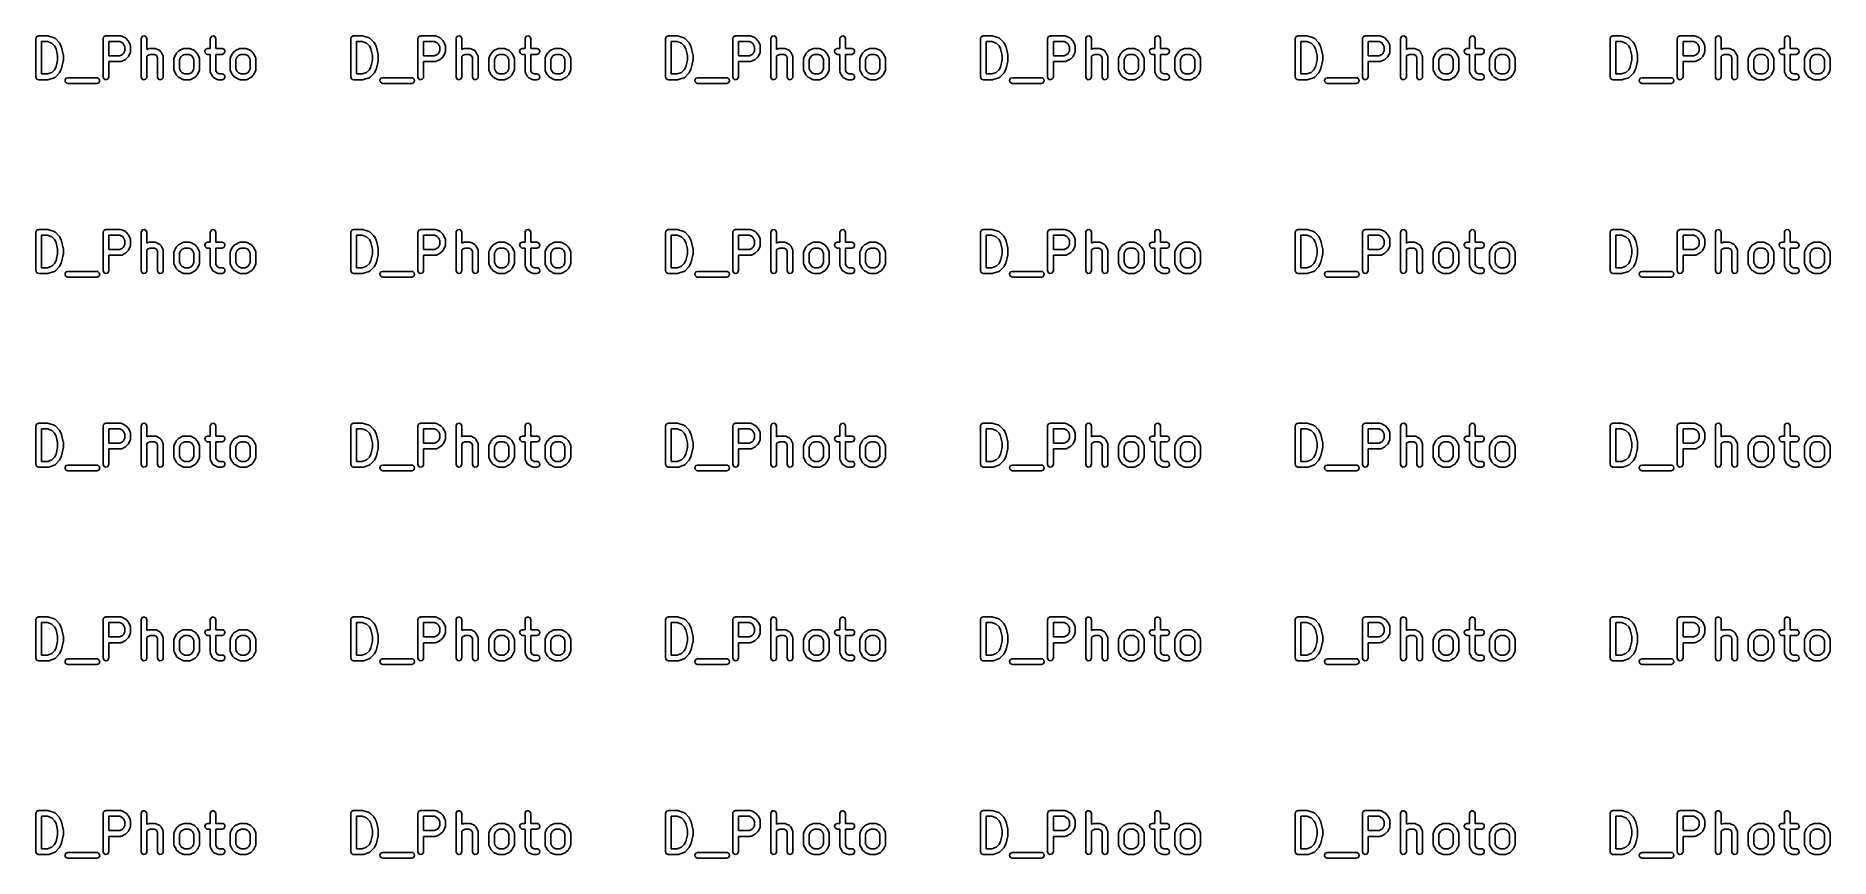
# Model space of a CAD drawing. Extents: x 2.54 to 4.39, y -2.45 to -1.6.
import ezdxf

# ---------------------------------------------------------------- set-up
doc = ezdxf.new("R2010")
doc.units = 0
doc.header["$MEASUREMENT"] = 0
doc.layers.add('BLACK', color=7, linetype='CONTINUOUS')

msp = doc.modelspace()

# ---------------------------------------------------------------- linework, layer by layer
at = {"layer": 'BLACK', "linetype": 'CONTINUOUS'}
for p, q in [((2.5422, -1.6065), (2.5423, -1.6061)), ((2.5422, -1.6459), (2.5422, -1.6065)), ((2.5423, -1.6059), (2.5424, -1.6055)), ((2.5423, -1.606), (2.5423, -1.6059)), ((2.5423, -1.6061), (2.5423, -1.606)), ((2.5424, -1.6055), (2.5429, -1.6049)), ((2.5429, -1.6049), (2.5433, -1.6042)), ((2.5433, -1.6042), (2.5435, -1.6041)), ((2.5435, -1.6041), (2.5437, -1.6039)), ((2.5437, -1.6039), (2.5444, -1.6038)), ((2.5444, -1.6038), (2.5452, -1.6035)), ((2.5452, -1.6035), (2.5545, -1.6035)), ((2.5541, -1.6094), (2.5481, -1.6094)), ((2.5481, -1.6094), (2.5481, -1.6429)), ((2.5586, -1.6109), (2.5541, -1.6094)), ((2.5545, -1.6035), (2.5554, -1.6037)), ((2.5554, -1.6037), (2.5555, -1.6037)), ((2.5555, -1.6037), (2.5611, -1.6056)), ((2.5615, -1.6139), (2.5586, -1.6109)), ((2.5611, -1.6056), (2.562, -1.6061)), ((2.562, -1.6061), (2.5621, -1.6062)), ((2.5621, -1.6062), (2.5623, -1.6063)), ((2.5623, -1.6063), (2.566, -1.61)), ((2.566, -1.61), (2.5665, -1.6107)), ((2.5665, -1.6107), (2.5666, -1.6108)), ((2.5666, -1.6108), (2.5684, -1.6145)), ((2.6116, -1.606), (2.6117, -1.6059)), ((2.6116, -1.6061), (2.6116, -1.606)), ((2.6116, -1.6065), (2.6116, -1.6061)), ((2.6116, -1.6459), (2.6116, -1.6065)), ((2.6117, -1.6059), (2.6118, -1.6055)), ((2.6118, -1.6055), (2.6123, -1.6049)), ((2.6123, -1.6049), (2.6126, -1.6042)), ((2.6126, -1.6042), (2.6129, -1.6041)), ((2.6129, -1.6041), (2.6131, -1.6039)), ((2.6131, -1.6039), (2.6138, -1.6038)), ((2.6138, -1.6038), (2.6145, -1.6035)), ((2.6145, -1.6035), (2.6295, -1.6035)), ((2.6288, -1.6094), (2.6175, -1.6094)), ((2.6175, -1.6094), (2.6175, -1.6242)), ((2.6315, -1.6108), (2.6288, -1.6094)), ((2.6295, -1.6035), (2.6305, -1.6037)), ((2.6305, -1.6037), (2.6307, -1.6038)), ((2.6307, -1.6038), (2.6309, -1.6038)), ((2.6309, -1.6038), (2.6346, -1.6057)), ((2.6327, -1.612), (2.6315, -1.6108)), ((2.6346, -1.6057), (2.6353, -1.6062)), ((2.6353, -1.6062), (2.6354, -1.6063)), ((2.6354, -1.6063), (2.6372, -1.6082)), ((2.6372, -1.6082), (2.6378, -1.6089)), ((2.6378, -1.6089), (2.6378, -1.6089)), ((2.6378, -1.6089), (2.6397, -1.6127)), ((2.651, -1.6065), (2.6511, -1.6055)), ((2.651, -1.6459), (2.651, -1.6065)), ((2.6511, -1.6055), (2.6524, -1.6039)), ((2.6524, -1.6039), (2.6544, -1.6036)), ((2.6544, -1.6036), (2.6562, -1.6046)), ((2.6562, -1.6046), (2.6569, -1.6065)), ((2.6569, -1.6065), (2.6569, -1.6176)), ((2.7222, -1.6065), (2.7224, -1.6055)), ((2.7222, -1.6167), (2.7222, -1.6065)), ((2.7224, -1.6055), (2.7237, -1.6039)), ((2.7237, -1.6039), (2.7257, -1.6036)), ((2.7257, -1.6036), (2.7274, -1.6046)), ((2.7274, -1.6046), (2.7281, -1.6065)), ((2.7281, -1.6065), (2.7281, -1.6167)), ((2.8672, -1.6065), (2.8673, -1.6061)), ((2.8672, -1.6459), (2.8672, -1.6065)), ((2.8673, -1.6059), (2.8674, -1.6055)), ((2.8673, -1.606), (2.8673, -1.6059)), ((2.8673, -1.6061), (2.8673, -1.606)), ((2.8674, -1.6055), (2.8679, -1.6049)), ((2.8679, -1.6049), (2.8683, -1.6042)), ((2.8683, -1.6042), (2.8685, -1.6041)), ((2.8685, -1.6041), (2.8687, -1.6039)), ((2.8687, -1.6039), (2.8694, -1.6038)), ((2.8694, -1.6038), (2.8702, -1.6035)), ((2.8702, -1.6035), (2.8795, -1.6035)), ((2.8791, -1.6094), (2.8731, -1.6094)), ((2.8731, -1.6094), (2.8731, -1.6429)), ((2.8836, -1.6109), (2.8791, -1.6094)), ((2.8795, -1.6035), (2.8804, -1.6037)), ((2.8804, -1.6037), (2.8805, -1.6037)), ((2.8805, -1.6037), (2.8861, -1.6056)), ((2.8865, -1.6139), (2.8836, -1.6109)), ((2.8861, -1.6056), (2.887, -1.6061)), ((2.887, -1.6061), (2.8871, -1.6062)), ((2.8871, -1.6062), (2.8873, -1.6063)), ((2.8873, -1.6063), (2.891, -1.61)), ((2.891, -1.61), (2.8915, -1.6107)), ((2.8915, -1.6107), (2.8916, -1.6108)), ((2.8916, -1.6108), (2.8934, -1.6145)), ((2.9366, -1.606), (2.9367, -1.6059)), ((2.9366, -1.6061), (2.9366, -1.606)), ((2.9366, -1.6065), (2.9366, -1.6061)), ((2.9366, -1.6459), (2.9366, -1.6065)), ((2.9367, -1.6059), (2.9368, -1.6055)), ((2.9368, -1.6055), (2.9373, -1.6049)), ((2.9373, -1.6049), (2.9376, -1.6042)), ((2.9376, -1.6042), (2.9379, -1.6041)), ((2.9379, -1.6041), (2.9381, -1.6039)), ((2.9381, -1.6039), (2.9388, -1.6038)), ((2.9388, -1.6038), (2.9395, -1.6035)), ((2.9395, -1.6035), (2.9545, -1.6035)), ((2.9538, -1.6094), (2.9425, -1.6094)), ((2.9425, -1.6094), (2.9425, -1.6242)), ((2.9565, -1.6108), (2.9538, -1.6094)), ((2.9545, -1.6035), (2.9555, -1.6037)), ((2.9555, -1.6037), (2.9557, -1.6038)), ((2.9557, -1.6038), (2.9559, -1.6038)), ((2.9559, -1.6038), (2.9596, -1.6057)), ((2.9577, -1.612), (2.9565, -1.6108)), ((2.9596, -1.6057), (2.9603, -1.6062)), ((2.9603, -1.6062), (2.9604, -1.6063)), ((2.9604, -1.6063), (2.9622, -1.6082)), ((2.9622, -1.6082), (2.9628, -1.6089)), ((2.9628, -1.6089), (2.9628, -1.6089)), ((2.9628, -1.6089), (2.9647, -1.6127)), ((2.976, -1.6065), (2.9761, -1.6055)), ((2.976, -1.6459), (2.976, -1.6065)), ((2.9761, -1.6055), (2.9774, -1.6039)), ((2.9774, -1.6039), (2.9794, -1.6036)), ((2.9794, -1.6036), (2.9812, -1.6046)), ((2.9812, -1.6046), (2.9819, -1.6065)), ((2.9819, -1.6065), (2.9819, -1.6176)), ((3.0472, -1.6065), (3.0474, -1.6055)), ((3.0472, -1.6167), (3.0472, -1.6065)), ((3.0474, -1.6055), (3.0487, -1.6039)), ((3.0487, -1.6039), (3.0507, -1.6036)), ((3.0507, -1.6036), (3.0524, -1.6046)), ((3.0524, -1.6046), (3.0531, -1.6065)), ((3.0531, -1.6065), (3.0531, -1.6167)), ((3.1922, -1.6065), (3.1923, -1.6061)), ((3.1922, -1.6459), (3.1922, -1.6065)), ((3.1923, -1.6059), (3.1924, -1.6055)), ((3.1923, -1.606), (3.1923, -1.6059)), ((3.1923, -1.6061), (3.1923, -1.606)), ((3.1924, -1.6055), (3.1929, -1.6049)), ((3.1929, -1.6049), (3.1933, -1.6042)), ((3.1933, -1.6042), (3.1935, -1.6041)), ((3.1935, -1.6041), (3.1937, -1.6039)), ((3.1937, -1.6039), (3.1944, -1.6038)), ((3.1944, -1.6038), (3.1952, -1.6035)), ((3.1952, -1.6035), (3.2045, -1.6035)), ((3.2041, -1.6094), (3.1981, -1.6094)), ((3.1981, -1.6094), (3.1981, -1.6429)), ((3.2086, -1.6109), (3.2041, -1.6094)), ((3.2045, -1.6035), (3.2054, -1.6037)), ((3.2054, -1.6037), (3.2055, -1.6037)), ((3.2055, -1.6037), (3.2111, -1.6056)), ((3.2115, -1.6139), (3.2086, -1.6109)), ((3.2111, -1.6056), (3.212, -1.6061)), ((3.212, -1.6061), (3.2121, -1.6062)), ((3.2121, -1.6062), (3.2123, -1.6063)), ((3.2123, -1.6063), (3.216, -1.61)), ((3.216, -1.61), (3.2165, -1.6107)), ((3.2165, -1.6107), (3.2166, -1.6108)), ((3.2166, -1.6108), (3.2184, -1.6145)), ((3.2616, -1.606), (3.2617, -1.6059)), ((3.2616, -1.6061), (3.2616, -1.606)), ((3.2616, -1.6065), (3.2616, -1.6061)), ((3.2616, -1.6459), (3.2616, -1.6065)), ((3.2617, -1.6059), (3.2618, -1.6055)), ((3.2618, -1.6055), (3.2623, -1.6049)), ((3.2623, -1.6049), (3.2626, -1.6042)), ((3.2626, -1.6042), (3.2629, -1.6041)), ((3.2629, -1.6041), (3.2631, -1.6039)), ((3.2631, -1.6039), (3.2638, -1.6038)), ((3.2638, -1.6038), (3.2645, -1.6035)), ((3.2645, -1.6035), (3.2795, -1.6035)), ((3.2788, -1.6094), (3.2675, -1.6094)), ((3.2675, -1.6094), (3.2675, -1.6242)), ((3.2815, -1.6108), (3.2788, -1.6094)), ((3.2795, -1.6035), (3.2805, -1.6037)), ((3.2805, -1.6037), (3.2807, -1.6038)), ((3.2807, -1.6038), (3.2809, -1.6038)), ((3.2809, -1.6038), (3.2846, -1.6057)), ((3.2827, -1.612), (3.2815, -1.6108)), ((3.2846, -1.6057), (3.2853, -1.6062)), ((3.2853, -1.6062), (3.2854, -1.6063)), ((3.2854, -1.6063), (3.2872, -1.6082)), ((3.2872, -1.6082), (3.2878, -1.6089)), ((3.2878, -1.6089), (3.2878, -1.6089)), ((3.2878, -1.6089), (3.2897, -1.6127)), ((3.301, -1.6065), (3.3011, -1.6055)), ((3.301, -1.6459), (3.301, -1.6065)), ((3.3011, -1.6055), (3.3024, -1.6039)), ((3.3024, -1.6039), (3.3044, -1.6036)), ((3.3044, -1.6036), (3.3062, -1.6046)), ((3.3062, -1.6046), (3.3069, -1.6065)), ((3.3069, -1.6065), (3.3069, -1.6176)), ((3.3722, -1.6065), (3.3724, -1.6055)), ((3.3722, -1.6167), (3.3722, -1.6065)), ((3.3724, -1.6055), (3.3737, -1.6039)), ((3.3737, -1.6039), (3.3757, -1.6036)), ((3.3757, -1.6036), (3.3774, -1.6046)), ((3.3774, -1.6046), (3.3781, -1.6065)), ((3.3781, -1.6065), (3.3781, -1.6167)), ((3.5172, -1.6065), (3.5173, -1.6061)), ((3.5172, -1.6459), (3.5172, -1.6065)), ((3.5173, -1.6059), (3.5174, -1.6055)), ((3.5173, -1.606), (3.5173, -1.6059)), ((3.5173, -1.6061), (3.5173, -1.606)), ((3.5174, -1.6055), (3.5179, -1.6049)), ((3.5179, -1.6049), (3.5183, -1.6042)), ((3.5183, -1.6042), (3.5185, -1.6041)), ((3.5185, -1.6041), (3.5187, -1.6039)), ((3.5187, -1.6039), (3.5194, -1.6038)), ((3.5194, -1.6038), (3.5202, -1.6035)), ((3.5202, -1.6035), (3.5295, -1.6035)), ((3.5291, -1.6094), (3.5231, -1.6094)), ((3.5231, -1.6094), (3.5231, -1.6429)), ((3.5336, -1.6109), (3.5291, -1.6094)), ((3.5295, -1.6035), (3.5304, -1.6037)), ((3.5304, -1.6037), (3.5305, -1.6037)), ((3.5305, -1.6037), (3.5361, -1.6056)), ((3.5365, -1.6139), (3.5336, -1.6109)), ((3.5361, -1.6056), (3.537, -1.6061)), ((3.537, -1.6061), (3.5371, -1.6062)), ((3.5371, -1.6062), (3.5373, -1.6063)), ((3.5373, -1.6063), (3.541, -1.61)), ((3.541, -1.61), (3.5415, -1.6107)), ((3.5415, -1.6107), (3.5416, -1.6108)), ((3.5416, -1.6108), (3.5434, -1.6145)), ((3.5866, -1.606), (3.5867, -1.6059)), ((3.5866, -1.6061), (3.5866, -1.606)), ((3.5866, -1.6065), (3.5866, -1.6061)), ((3.5866, -1.6459), (3.5866, -1.6065)), ((3.5867, -1.6059), (3.5868, -1.6055)), ((3.5868, -1.6055), (3.5873, -1.6049)), ((3.5873, -1.6049), (3.5876, -1.6042)), ((3.5876, -1.6042), (3.5879, -1.6041)), ((3.5879, -1.6041), (3.5881, -1.6039)), ((3.5881, -1.6039), (3.5888, -1.6038)), ((3.5888, -1.6038), (3.5895, -1.6035)), ((3.5895, -1.6035), (3.6045, -1.6035)), ((3.6038, -1.6094), (3.5925, -1.6094)), ((3.5925, -1.6094), (3.5925, -1.6242)), ((3.6065, -1.6108), (3.6038, -1.6094)), ((3.6045, -1.6035), (3.6055, -1.6037)), ((3.6055, -1.6037), (3.6057, -1.6038)), ((3.6057, -1.6038), (3.6059, -1.6038)), ((3.6059, -1.6038), (3.6096, -1.6057)), ((3.6077, -1.612), (3.6065, -1.6108)), ((3.6096, -1.6057), (3.6103, -1.6062)), ((3.6103, -1.6062), (3.6104, -1.6063)), ((3.6104, -1.6063), (3.6122, -1.6082)), ((3.6122, -1.6082), (3.6128, -1.6089)), ((3.6128, -1.6089), (3.6128, -1.6089)), ((3.6128, -1.6089), (3.6147, -1.6127)), ((3.626, -1.6065), (3.6261, -1.6055)), ((3.626, -1.6459), (3.626, -1.6065)), ((3.6261, -1.6055), (3.6274, -1.6039)), ((3.6274, -1.6039), (3.6294, -1.6036)), ((3.6294, -1.6036), (3.6312, -1.6046)), ((3.6312, -1.6046), (3.6319, -1.6065)), ((3.6319, -1.6065), (3.6319, -1.6176)), ((3.6972, -1.6065), (3.6974, -1.6055)), ((3.6972, -1.6167), (3.6972, -1.6065)), ((3.6974, -1.6055), (3.6987, -1.6039)), ((3.6987, -1.6039), (3.7007, -1.6036)), ((3.7007, -1.6036), (3.7024, -1.6046)), ((3.7024, -1.6046), (3.7031, -1.6065)), ((3.7031, -1.6065), (3.7031, -1.6167)), ((3.8422, -1.6065), (3.8423, -1.6061)), ((3.8422, -1.6459), (3.8422, -1.6065)), ((3.8423, -1.6059), (3.8424, -1.6055)), ((3.8423, -1.606), (3.8423, -1.6059)), ((3.8423, -1.6061), (3.8423, -1.606)), ((3.8424, -1.6055), (3.8429, -1.6049)), ((3.8429, -1.6049), (3.8433, -1.6042)), ((3.8433, -1.6042), (3.8435, -1.6041)), ((3.8435, -1.6041), (3.8437, -1.6039)), ((3.8437, -1.6039), (3.8444, -1.6038)), ((3.8444, -1.6038), (3.8452, -1.6035)), ((3.8452, -1.6035), (3.8545, -1.6035)), ((3.8541, -1.6094), (3.8481, -1.6094)), ((3.8481, -1.6094), (3.8481, -1.6429)), ((3.8586, -1.6109), (3.8541, -1.6094)), ((3.8545, -1.6035), (3.8554, -1.6037)), ((3.8554, -1.6037), (3.8555, -1.6037)), ((3.8555, -1.6037), (3.8611, -1.6056)), ((3.8615, -1.6139), (3.8586, -1.6109)), ((3.8611, -1.6056), (3.862, -1.6061)), ((3.862, -1.6061), (3.8621, -1.6062)), ((3.8621, -1.6062), (3.8623, -1.6063)), ((3.8623, -1.6063), (3.866, -1.61)), ((3.866, -1.61), (3.8665, -1.6107)), ((3.8665, -1.6107), (3.8666, -1.6108)), ((3.8666, -1.6108), (3.8684, -1.6145)), ((3.9116, -1.606), (3.9117, -1.6059)), ((3.9116, -1.6061), (3.9116, -1.606)), ((3.9116, -1.6065), (3.9116, -1.6061)), ((3.9116, -1.6459), (3.9116, -1.6065)), ((3.9117, -1.6059), (3.9118, -1.6055)), ((3.9118, -1.6055), (3.9123, -1.6049)), ((3.9123, -1.6049), (3.9126, -1.6042)), ((3.9126, -1.6042), (3.9129, -1.6041)), ((3.9129, -1.6041), (3.9131, -1.6039)), ((3.9131, -1.6039), (3.9138, -1.6038)), ((3.9138, -1.6038), (3.9145, -1.6035)), ((3.9145, -1.6035), (3.9295, -1.6035)), ((3.9288, -1.6094), (3.9175, -1.6094)), ((3.9175, -1.6094), (3.9175, -1.6242)), ((3.9315, -1.6108), (3.9288, -1.6094)), ((3.9295, -1.6035), (3.9305, -1.6037)), ((3.9305, -1.6037), (3.9307, -1.6038)), ((3.9307, -1.6038), (3.9309, -1.6038)), ((3.9309, -1.6038), (3.9346, -1.6057)), ((3.9327, -1.612), (3.9315, -1.6108)), ((3.9346, -1.6057), (3.9353, -1.6062)), ((3.9353, -1.6062), (3.9354, -1.6063)), ((3.9354, -1.6063), (3.9372, -1.6082)), ((3.9372, -1.6082), (3.9378, -1.6089)), ((3.9378, -1.6089), (3.9378, -1.6089)), ((3.9378, -1.6089), (3.9397, -1.6127)), ((3.951, -1.6065), (3.9511, -1.6055)), ((3.951, -1.6459), (3.951, -1.6065)), ((3.9511, -1.6055), (3.9524, -1.6039)), ((3.9524, -1.6039), (3.9544, -1.6036)), ((3.9544, -1.6036), (3.9562, -1.6046)), ((3.9562, -1.6046), (3.9569, -1.6065)), ((3.9569, -1.6065), (3.9569, -1.6176)), ((4.0222, -1.6065), (4.0224, -1.6055)), ((4.0222, -1.6167), (4.0222, -1.6065)), ((4.0224, -1.6055), (4.0237, -1.6039)), ((4.0237, -1.6039), (4.0257, -1.6036)), ((4.0257, -1.6036), (4.0274, -1.6046)), ((4.0274, -1.6046), (4.0281, -1.6065)), ((4.0281, -1.6065), (4.0281, -1.6167)), ((4.1672, -1.6065), (4.1673, -1.6061)), ((4.1672, -1.6459), (4.1672, -1.6065)), ((4.1673, -1.6059), (4.1674, -1.6055)), ((4.1673, -1.606), (4.1673, -1.6059)), ((4.1673, -1.6061), (4.1673, -1.606)), ((4.1674, -1.6055), (4.1679, -1.6049)), ((4.1679, -1.6049), (4.1683, -1.6042)), ((4.1683, -1.6042), (4.1685, -1.6041)), ((4.1685, -1.6041), (4.1687, -1.6039)), ((4.1687, -1.6039), (4.1694, -1.6038)), ((4.1694, -1.6038), (4.1702, -1.6035)), ((4.1702, -1.6035), (4.1795, -1.6035)), ((4.1791, -1.6094), (4.1731, -1.6094)), ((4.1731, -1.6094), (4.1731, -1.6429)), ((4.1836, -1.6109), (4.1791, -1.6094)), ((4.1795, -1.6035), (4.1804, -1.6037)), ((4.1804, -1.6037), (4.1805, -1.6037)), ((4.1805, -1.6037), (4.1861, -1.6056)), ((4.1865, -1.6139), (4.1836, -1.6109)), ((4.1861, -1.6056), (4.187, -1.6061)), ((4.187, -1.6061), (4.1871, -1.6062)), ((4.1871, -1.6062), (4.1873, -1.6063)), ((4.1873, -1.6063), (4.191, -1.61)), ((4.191, -1.61), (4.1915, -1.6107)), ((4.1915, -1.6107), (4.1916, -1.6108)), ((4.1916, -1.6108), (4.1934, -1.6145)), ((4.2366, -1.606), (4.2367, -1.6059)), ((4.2366, -1.6061), (4.2366, -1.606)), ((4.2366, -1.6065), (4.2366, -1.6061)), ((4.2366, -1.6459), (4.2366, -1.6065)), ((4.2367, -1.6059), (4.2368, -1.6055)), ((4.2368, -1.6055), (4.2373, -1.6049)), ((4.2373, -1.6049), (4.2376, -1.6042)), ((4.2376, -1.6042), (4.2379, -1.6041)), ((4.2379, -1.6041), (4.2381, -1.6039)), ((4.2381, -1.6039), (4.2388, -1.6038)), ((4.2388, -1.6038), (4.2395, -1.6035)), ((4.2395, -1.6035), (4.2545, -1.6035)), ((4.2538, -1.6094), (4.2425, -1.6094)), ((4.2425, -1.6094), (4.2425, -1.6242)), ((4.2565, -1.6108), (4.2538, -1.6094)), ((4.2545, -1.6035), (4.2555, -1.6037)), ((4.2555, -1.6037), (4.2557, -1.6038)), ((4.2557, -1.6038), (4.2559, -1.6038)), ((4.2559, -1.6038), (4.2596, -1.6057)), ((4.2577, -1.612), (4.2565, -1.6108)), ((4.2596, -1.6057), (4.2603, -1.6062)), ((4.2603, -1.6062), (4.2604, -1.6063)), ((4.2604, -1.6063), (4.2622, -1.6082)), ((4.2622, -1.6082), (4.2628, -1.6089)), ((4.2628, -1.6089), (4.2628, -1.6089)), ((4.2628, -1.6089), (4.2647, -1.6127)), ((4.276, -1.6065), (4.2761, -1.6055)), ((4.276, -1.6459), (4.276, -1.6065)), ((4.2761, -1.6055), (4.2774, -1.6039)), ((4.2774, -1.6039), (4.2794, -1.6036)), ((4.2794, -1.6036), (4.2812, -1.6046)), ((4.2812, -1.6046), (4.2819, -1.6065)), ((4.2819, -1.6065), (4.2819, -1.6176)), ((4.3472, -1.6065), (4.3474, -1.6055)), ((4.3472, -1.6167), (4.3472, -1.6065)), ((4.3474, -1.6055), (4.3487, -1.6039)), ((4.3487, -1.6039), (4.3507, -1.6036)), ((4.3507, -1.6036), (4.3524, -1.6046)), ((4.3524, -1.6046), (4.3531, -1.6065)), ((4.3531, -1.6065), (4.3531, -1.6167)), ((2.563, -1.6169), (2.5615, -1.6139)), ((2.5647, -1.6237), (2.563, -1.6169)), ((2.563, -1.6355), (2.5647, -1.6286)), ((2.5647, -1.6286), (2.5647, -1.6237)), ((2.5684, -1.6145), (2.5686, -1.615)), ((2.5686, -1.615), (2.5687, -1.6151)), ((2.5687, -1.6151), (2.5705, -1.6226)), ((2.5705, -1.6297), (2.5687, -1.6372)), ((2.5705, -1.6226), (2.5706, -1.6232)), ((2.5706, -1.629), (2.5705, -1.6296)), ((2.5705, -1.6296), (2.5705, -1.6297)), ((2.5706, -1.6232), (2.5706, -1.6234)), ((2.5706, -1.6234), (2.5706, -1.629)), ((2.6175, -1.6242), (2.6288, -1.6242)), ((2.6288, -1.6242), (2.6315, -1.6228)), ((2.6309, -1.6298), (2.6299, -1.63)), ((2.6346, -1.6279), (2.6309, -1.6298)), ((2.6315, -1.6228), (2.6327, -1.6216)), ((2.6341, -1.6147), (2.6327, -1.612)), ((2.6327, -1.6216), (2.6341, -1.6189)), ((2.6341, -1.6189), (2.6341, -1.6147)), ((2.6354, -1.6273), (2.6346, -1.6278)), ((2.6346, -1.6278), (2.6346, -1.6279)), ((2.6372, -1.6254), (2.6354, -1.6273)), ((2.6373, -1.6254), (2.6372, -1.6254)), ((2.6378, -1.6247), (2.6373, -1.6254)), ((2.6397, -1.6209), (2.6378, -1.6247)), ((2.6397, -1.6127), (2.64, -1.6137)), ((2.6398, -1.6206), (2.6397, -1.6208)), ((2.6397, -1.6208), (2.6397, -1.6209)), ((2.64, -1.6196), (2.6398, -1.6206)), ((2.64, -1.6137), (2.6399, -1.6138)), ((2.6399, -1.6138), (2.64, -1.614)), ((2.64, -1.614), (2.64, -1.6196)), ((2.6569, -1.6176), (2.6582, -1.617)), ((2.6575, -1.6239), (2.6569, -1.6246)), ((2.6569, -1.6246), (2.6569, -1.6459)), ((2.6602, -1.6226), (2.6575, -1.6239)), ((2.6582, -1.617), (2.6592, -1.6167)), ((2.6592, -1.6167), (2.6594, -1.6167)), ((2.6594, -1.6167), (2.6595, -1.6167)), ((2.6595, -1.6167), (2.6652, -1.6167)), ((2.6645, -1.6226), (2.6602, -1.6226)), ((2.6667, -1.6237), (2.6645, -1.6226)), ((2.6652, -1.6167), (2.6662, -1.6168)), ((2.6662, -1.6168), (2.6663, -1.617)), ((2.6663, -1.617), (2.6665, -1.617)), ((2.6665, -1.617), (2.6702, -1.6188)), ((2.6678, -1.6259), (2.6667, -1.6237)), ((2.6678, -1.6459), (2.6678, -1.6259)), ((2.6702, -1.6188), (2.671, -1.6195)), ((2.671, -1.6195), (2.6712, -1.6199)), ((2.6712, -1.6199), (2.6715, -1.6202)), ((2.6715, -1.6202), (2.6734, -1.6239)), ((2.6734, -1.6239), (2.6737, -1.6249)), ((2.6737, -1.6249), (2.6737, -1.6251)), ((2.6737, -1.6251), (2.6737, -1.6252)), ((2.6737, -1.6252), (2.6737, -1.6459)), ((2.6847, -1.6271), (2.6849, -1.6261)), ((2.6847, -1.6384), (2.6847, -1.6271)), ((2.6849, -1.6261), (2.685, -1.626)), ((2.685, -1.6258), (2.6869, -1.622)), ((2.685, -1.626), (2.685, -1.6258)), ((2.6869, -1.622), (2.6874, -1.6213)), ((2.6874, -1.6213), (2.6893, -1.6194)), ((2.6874, -1.6213), (2.6874, -1.6213)), ((2.6893, -1.6194), (2.69, -1.6189)), ((2.69, -1.6189), (2.6901, -1.6188)), ((2.6901, -1.6188), (2.6938, -1.617)), ((2.692, -1.6251), (2.6906, -1.6278)), ((2.6906, -1.6278), (2.6906, -1.6377)), ((2.6931, -1.6239), (2.692, -1.6251)), ((2.6958, -1.6226), (2.6931, -1.6239)), ((2.6938, -1.617), (2.6948, -1.6167)), ((2.6948, -1.6167), (2.695, -1.6167)), ((2.695, -1.6167), (2.6951, -1.6167)), ((2.6951, -1.6167), (2.7008, -1.6167)), ((2.7001, -1.6226), (2.6958, -1.6226)), ((2.7028, -1.6239), (2.7001, -1.6226)), ((2.7008, -1.6167), (2.7018, -1.6168)), ((2.7018, -1.6168), (2.7019, -1.617)), ((2.7019, -1.617), (2.7021, -1.617)), ((2.7021, -1.617), (2.7058, -1.6188)), ((2.704, -1.6251), (2.7028, -1.6239)), ((2.7053, -1.6278), (2.704, -1.6251)), ((2.7053, -1.6377), (2.7053, -1.6278)), ((2.7058, -1.6188), (2.7066, -1.6194)), ((2.7066, -1.6194), (2.7066, -1.6194)), ((2.7066, -1.6194), (2.7085, -1.6213)), ((2.7085, -1.6213), (2.709, -1.622)), ((2.709, -1.622), (2.709, -1.622)), ((2.709, -1.622), (2.7109, -1.6258)), ((2.7109, -1.6258), (2.7112, -1.6268)), ((2.7112, -1.6268), (2.7112, -1.6269)), ((2.7112, -1.6269), (2.7112, -1.6271)), ((2.7112, -1.6271), (2.7112, -1.6384)), ((2.7166, -1.6191), (2.7176, -1.6174)), ((2.717, -1.6211), (2.7166, -1.6191)), ((2.7185, -1.6224), (2.717, -1.6211)), ((2.7176, -1.6174), (2.7195, -1.6167)), ((2.7195, -1.6226), (2.7185, -1.6224)), ((2.7195, -1.6167), (2.7222, -1.6167)), ((2.7222, -1.6226), (2.7195, -1.6226)), ((2.7222, -1.6402), (2.7222, -1.6226)), ((2.7281, -1.6167), (2.7345, -1.6167)), ((2.7345, -1.6226), (2.7281, -1.6226)), ((2.7281, -1.6226), (2.7281, -1.6395)), ((2.7345, -1.6167), (2.7355, -1.6168)), ((2.7364, -1.6219), (2.7345, -1.6226)), ((2.7355, -1.6168), (2.7371, -1.6181)), ((2.7374, -1.6201), (2.7364, -1.6219)), ((2.7371, -1.6181), (2.7374, -1.6201)), ((2.7428, -1.6271), (2.743, -1.6261)), ((2.7428, -1.6384), (2.7428, -1.6271)), ((2.743, -1.6261), (2.7431, -1.626)), ((2.7431, -1.6258), (2.745, -1.622)), ((2.7431, -1.626), (2.7431, -1.6258)), ((2.745, -1.622), (2.7455, -1.6213)), ((2.7455, -1.6213), (2.7456, -1.6213)), ((2.7456, -1.6213), (2.7474, -1.6194)), ((2.7474, -1.6194), (2.7482, -1.6189)), ((2.7482, -1.6188), (2.7519, -1.617)), ((2.7482, -1.6189), (2.7482, -1.6188)), ((2.7501, -1.6251), (2.7487, -1.6278)), ((2.7487, -1.6278), (2.7487, -1.6377)), ((2.7513, -1.6239), (2.7501, -1.6251)), ((2.754, -1.6226), (2.7513, -1.6239)), ((2.7519, -1.617), (2.7529, -1.6167)), ((2.7529, -1.6167), (2.7531, -1.6167)), ((2.7531, -1.6167), (2.7533, -1.6167)), ((2.7533, -1.6167), (2.7589, -1.6167)), ((2.7582, -1.6226), (2.754, -1.6226)), ((2.7609, -1.6239), (2.7582, -1.6226)), ((2.7589, -1.6167), (2.7599, -1.6168)), ((2.7599, -1.6168), (2.76, -1.617)), ((2.76, -1.617), (2.7602, -1.617)), ((2.7602, -1.617), (2.764, -1.6188)), ((2.7621, -1.6251), (2.7609, -1.6239)), ((2.7634, -1.6278), (2.7621, -1.6251)), ((2.7634, -1.6377), (2.7634, -1.6278)), ((2.764, -1.6188), (2.7647, -1.6194)), ((2.7647, -1.6194), (2.7647, -1.6194)), ((2.7647, -1.6194), (2.7666, -1.6213)), ((2.7666, -1.6213), (2.7671, -1.622)), ((2.7671, -1.622), (2.7672, -1.622)), ((2.7672, -1.622), (2.769, -1.6258)), ((2.769, -1.6258), (2.7693, -1.6268)), ((2.7693, -1.6268), (2.7693, -1.6269)), ((2.7693, -1.6269), (2.7693, -1.6271)), ((2.7693, -1.6271), (2.7693, -1.6384)), ((2.888, -1.6169), (2.8865, -1.6139)), ((2.8897, -1.6237), (2.888, -1.6169)), ((2.888, -1.6355), (2.8897, -1.6286)), ((2.8897, -1.6286), (2.8897, -1.6237)), ((2.8934, -1.6145), (2.8936, -1.615)), ((2.8936, -1.615), (2.8937, -1.6151)), ((2.8937, -1.6151), (2.8955, -1.6226)), ((2.8955, -1.6297), (2.8937, -1.6372)), ((2.8955, -1.6226), (2.8956, -1.6232)), ((2.8956, -1.629), (2.8955, -1.6296)), ((2.8955, -1.6296), (2.8955, -1.6297)), ((2.8956, -1.6232), (2.8956, -1.6234)), ((2.8956, -1.6234), (2.8956, -1.629)), ((2.9425, -1.6242), (2.9538, -1.6242)), ((2.9538, -1.6242), (2.9565, -1.6228)), ((2.9559, -1.6298), (2.9549, -1.63)), ((2.9596, -1.6279), (2.9559, -1.6298)), ((2.9565, -1.6228), (2.9577, -1.6216)), ((2.9591, -1.6147), (2.9577, -1.612)), ((2.9577, -1.6216), (2.9591, -1.6189)), ((2.9591, -1.6189), (2.9591, -1.6147)), ((2.9604, -1.6273), (2.9596, -1.6278)), ((2.9596, -1.6278), (2.9596, -1.6279)), ((2.9622, -1.6254), (2.9604, -1.6273)), ((2.9623, -1.6254), (2.9622, -1.6254)), ((2.9628, -1.6247), (2.9623, -1.6254)), ((2.9647, -1.6209), (2.9628, -1.6247)), ((2.9647, -1.6127), (2.965, -1.6137)), ((2.9648, -1.6206), (2.9647, -1.6208)), ((2.9647, -1.6208), (2.9647, -1.6209)), ((2.965, -1.6196), (2.9648, -1.6206)), ((2.965, -1.6137), (2.9649, -1.6138)), ((2.9649, -1.6138), (2.965, -1.614)), ((2.965, -1.614), (2.965, -1.6196)), ((2.9819, -1.6176), (2.9832, -1.617)), ((2.9825, -1.6239), (2.9819, -1.6246)), ((2.9819, -1.6246), (2.9819, -1.6459)), ((2.9852, -1.6226), (2.9825, -1.6239)), ((2.9832, -1.617), (2.9842, -1.6167)), ((2.9842, -1.6167), (2.9844, -1.6167)), ((2.9844, -1.6167), (2.9845, -1.6167)), ((2.9845, -1.6167), (2.9902, -1.6167)), ((2.9895, -1.6226), (2.9852, -1.6226)), ((2.9917, -1.6237), (2.9895, -1.6226)), ((2.9902, -1.6167), (2.9912, -1.6168)), ((2.9912, -1.6168), (2.9913, -1.617)), ((2.9913, -1.617), (2.9915, -1.617)), ((2.9915, -1.617), (2.9952, -1.6188)), ((2.9928, -1.6259), (2.9917, -1.6237)), ((2.9928, -1.6459), (2.9928, -1.6259)), ((2.9952, -1.6188), (2.996, -1.6195)), ((2.996, -1.6195), (2.9962, -1.6199)), ((2.9962, -1.6199), (2.9965, -1.6202)), ((2.9965, -1.6202), (2.9984, -1.6239)), ((2.9984, -1.6239), (2.9987, -1.6249)), ((2.9987, -1.6249), (2.9987, -1.6251)), ((2.9987, -1.6251), (2.9987, -1.6252)), ((2.9987, -1.6252), (2.9987, -1.6459)), ((3.0097, -1.6271), (3.0099, -1.6261)), ((3.0097, -1.6384), (3.0097, -1.6271)), ((3.0099, -1.6261), (3.01, -1.626)), ((3.01, -1.6258), (3.0119, -1.622)), ((3.01, -1.626), (3.01, -1.6258)), ((3.0119, -1.622), (3.0124, -1.6213)), ((3.0124, -1.6213), (3.0143, -1.6194)), ((3.0124, -1.6213), (3.0124, -1.6213)), ((3.0143, -1.6194), (3.015, -1.6189)), ((3.015, -1.6189), (3.0151, -1.6188)), ((3.0151, -1.6188), (3.0188, -1.617)), ((3.017, -1.6251), (3.0156, -1.6278)), ((3.0156, -1.6278), (3.0156, -1.6377)), ((3.0181, -1.6239), (3.017, -1.6251)), ((3.0208, -1.6226), (3.0181, -1.6239)), ((3.0188, -1.617), (3.0198, -1.6167)), ((3.0198, -1.6167), (3.02, -1.6167)), ((3.02, -1.6167), (3.0201, -1.6167)), ((3.0201, -1.6167), (3.0258, -1.6167)), ((3.0251, -1.6226), (3.0208, -1.6226)), ((3.0278, -1.6239), (3.0251, -1.6226)), ((3.0258, -1.6167), (3.0268, -1.6168)), ((3.0268, -1.6168), (3.0269, -1.617)), ((3.0269, -1.617), (3.0271, -1.617)), ((3.0271, -1.617), (3.0308, -1.6188)), ((3.029, -1.6251), (3.0278, -1.6239)), ((3.0303, -1.6278), (3.029, -1.6251)), ((3.0303, -1.6377), (3.0303, -1.6278)), ((3.0308, -1.6188), (3.0316, -1.6194)), ((3.0316, -1.6194), (3.0316, -1.6194)), ((3.0316, -1.6194), (3.0335, -1.6213)), ((3.0335, -1.6213), (3.034, -1.622)), ((3.034, -1.622), (3.034, -1.622)), ((3.034, -1.622), (3.0359, -1.6258)), ((3.0359, -1.6258), (3.0362, -1.6268)), ((3.0362, -1.6268), (3.0362, -1.6269)), ((3.0362, -1.6269), (3.0362, -1.6271)), ((3.0362, -1.6271), (3.0362, -1.6384)), ((3.0416, -1.6191), (3.0426, -1.6174)), ((3.042, -1.6211), (3.0416, -1.6191)), ((3.0435, -1.6224), (3.042, -1.6211)), ((3.0426, -1.6174), (3.0445, -1.6167)), ((3.0445, -1.6226), (3.0435, -1.6224)), ((3.0445, -1.6167), (3.0472, -1.6167)), ((3.0472, -1.6226), (3.0445, -1.6226)), ((3.0472, -1.6402), (3.0472, -1.6226)), ((3.0531, -1.6167), (3.0595, -1.6167)), ((3.0595, -1.6226), (3.0531, -1.6226)), ((3.0531, -1.6226), (3.0531, -1.6395)), ((3.0595, -1.6167), (3.0605, -1.6168)), ((3.0614, -1.6219), (3.0595, -1.6226)), ((3.0605, -1.6168), (3.0621, -1.6181)), ((3.0624, -1.6201), (3.0614, -1.6219)), ((3.0621, -1.6181), (3.0624, -1.6201)), ((3.0678, -1.6271), (3.068, -1.6261)), ((3.0678, -1.6384), (3.0678, -1.6271)), ((3.068, -1.6261), (3.0681, -1.626)), ((3.0681, -1.6258), (3.07, -1.622)), ((3.0681, -1.626), (3.0681, -1.6258)), ((3.07, -1.622), (3.0705, -1.6213)), ((3.0705, -1.6213), (3.0706, -1.6213)), ((3.0706, -1.6213), (3.0724, -1.6194)), ((3.0724, -1.6194), (3.0732, -1.6189)), ((3.0732, -1.6188), (3.0769, -1.617)), ((3.0732, -1.6189), (3.0732, -1.6188)), ((3.0751, -1.6251), (3.0737, -1.6278)), ((3.0737, -1.6278), (3.0737, -1.6377)), ((3.0763, -1.6239), (3.0751, -1.6251)), ((3.079, -1.6226), (3.0763, -1.6239)), ((3.0769, -1.617), (3.0779, -1.6167)), ((3.0779, -1.6167), (3.0781, -1.6167)), ((3.0781, -1.6167), (3.0783, -1.6167)), ((3.0783, -1.6167), (3.0839, -1.6167)), ((3.0832, -1.6226), (3.079, -1.6226)), ((3.0859, -1.6239), (3.0832, -1.6226)), ((3.0839, -1.6167), (3.0849, -1.6168)), ((3.0849, -1.6168), (3.085, -1.617)), ((3.085, -1.617), (3.0852, -1.617)), ((3.0852, -1.617), (3.089, -1.6188)), ((3.0871, -1.6251), (3.0859, -1.6239)), ((3.0884, -1.6278), (3.0871, -1.6251)), ((3.0884, -1.6377), (3.0884, -1.6278)), ((3.089, -1.6188), (3.0897, -1.6194)), ((3.0897, -1.6194), (3.0897, -1.6194)), ((3.0897, -1.6194), (3.0916, -1.6213)), ((3.0916, -1.6213), (3.0921, -1.622)), ((3.0921, -1.622), (3.0922, -1.622)), ((3.0922, -1.622), (3.094, -1.6258)), ((3.094, -1.6258), (3.0943, -1.6268)), ((3.0943, -1.6268), (3.0943, -1.6269)), ((3.0943, -1.6269), (3.0943, -1.6271)), ((3.0943, -1.6271), (3.0943, -1.6384)), ((3.213, -1.6169), (3.2115, -1.6139)), ((3.2147, -1.6237), (3.213, -1.6169)), ((3.213, -1.6355), (3.2147, -1.6286)), ((3.2147, -1.6286), (3.2147, -1.6237)), ((3.2184, -1.6145), (3.2186, -1.615)), ((3.2186, -1.615), (3.2187, -1.6151)), ((3.2187, -1.6151), (3.2205, -1.6226)), ((3.2205, -1.6297), (3.2187, -1.6372)), ((3.2205, -1.6226), (3.2206, -1.6232)), ((3.2206, -1.629), (3.2205, -1.6296)), ((3.2205, -1.6296), (3.2205, -1.6297)), ((3.2206, -1.6232), (3.2206, -1.6234)), ((3.2206, -1.6234), (3.2206, -1.629)), ((3.2675, -1.6242), (3.2788, -1.6242)), ((3.2788, -1.6242), (3.2815, -1.6228)), ((3.2809, -1.6298), (3.2799, -1.63)), ((3.2846, -1.6279), (3.2809, -1.6298)), ((3.2815, -1.6228), (3.2827, -1.6216)), ((3.2841, -1.6147), (3.2827, -1.612)), ((3.2827, -1.6216), (3.2841, -1.6189)), ((3.2841, -1.6189), (3.2841, -1.6147)), ((3.2854, -1.6273), (3.2846, -1.6278)), ((3.2846, -1.6278), (3.2846, -1.6279)), ((3.2872, -1.6254), (3.2854, -1.6273)), ((3.2873, -1.6254), (3.2872, -1.6254)), ((3.2878, -1.6247), (3.2873, -1.6254)), ((3.2897, -1.6209), (3.2878, -1.6247)), ((3.2897, -1.6127), (3.29, -1.6137)), ((3.2898, -1.6206), (3.2897, -1.6208)), ((3.2897, -1.6208), (3.2897, -1.6209)), ((3.29, -1.6196), (3.2898, -1.6206)), ((3.29, -1.6137), (3.2899, -1.6138)), ((3.2899, -1.6138), (3.29, -1.614)), ((3.29, -1.614), (3.29, -1.6196)), ((3.3069, -1.6176), (3.3082, -1.617)), ((3.3075, -1.6239), (3.3069, -1.6246)), ((3.3069, -1.6246), (3.3069, -1.6459)), ((3.3102, -1.6226), (3.3075, -1.6239)), ((3.3082, -1.617), (3.3092, -1.6167)), ((3.3092, -1.6167), (3.3094, -1.6167)), ((3.3094, -1.6167), (3.3095, -1.6167)), ((3.3095, -1.6167), (3.3152, -1.6167)), ((3.3145, -1.6226), (3.3102, -1.6226)), ((3.3167, -1.6237), (3.3145, -1.6226)), ((3.3152, -1.6167), (3.3162, -1.6168)), ((3.3162, -1.6168), (3.3163, -1.617)), ((3.3163, -1.617), (3.3165, -1.617)), ((3.3165, -1.617), (3.3202, -1.6188)), ((3.3178, -1.6259), (3.3167, -1.6237)), ((3.3178, -1.6459), (3.3178, -1.6259)), ((3.3202, -1.6188), (3.321, -1.6195)), ((3.321, -1.6195), (3.3212, -1.6199)), ((3.3212, -1.6199), (3.3215, -1.6202)), ((3.3215, -1.6202), (3.3234, -1.6239)), ((3.3234, -1.6239), (3.3237, -1.6249)), ((3.3237, -1.6249), (3.3237, -1.6251)), ((3.3237, -1.6251), (3.3237, -1.6252)), ((3.3237, -1.6252), (3.3237, -1.6459)), ((3.3347, -1.6271), (3.3349, -1.6261)), ((3.3347, -1.6384), (3.3347, -1.6271)), ((3.3349, -1.6261), (3.335, -1.626)), ((3.335, -1.6258), (3.3369, -1.622)), ((3.335, -1.626), (3.335, -1.6258)), ((3.3369, -1.622), (3.3374, -1.6213)), ((3.3374, -1.6213), (3.3393, -1.6194)), ((3.3374, -1.6213), (3.3374, -1.6213)), ((3.3393, -1.6194), (3.34, -1.6189)), ((3.34, -1.6189), (3.3401, -1.6188)), ((3.3401, -1.6188), (3.3438, -1.617)), ((3.342, -1.6251), (3.3406, -1.6278)), ((3.3406, -1.6278), (3.3406, -1.6377)), ((3.3431, -1.6239), (3.342, -1.6251)), ((3.3458, -1.6226), (3.3431, -1.6239)), ((3.3438, -1.617), (3.3448, -1.6167)), ((3.3448, -1.6167), (3.345, -1.6167)), ((3.345, -1.6167), (3.3451, -1.6167)), ((3.3451, -1.6167), (3.3508, -1.6167)), ((3.3501, -1.6226), (3.3458, -1.6226)), ((3.3528, -1.6239), (3.3501, -1.6226)), ((3.3508, -1.6167), (3.3518, -1.6168)), ((3.3518, -1.6168), (3.3519, -1.617)), ((3.3519, -1.617), (3.3521, -1.617)), ((3.3521, -1.617), (3.3558, -1.6188)), ((3.354, -1.6251), (3.3528, -1.6239)), ((3.3553, -1.6278), (3.354, -1.6251)), ((3.3553, -1.6377), (3.3553, -1.6278)), ((3.3558, -1.6188), (3.3566, -1.6194)), ((3.3566, -1.6194), (3.3566, -1.6194)), ((3.3566, -1.6194), (3.3585, -1.6213)), ((3.3585, -1.6213), (3.359, -1.622)), ((3.359, -1.622), (3.359, -1.622)), ((3.359, -1.622), (3.3609, -1.6258)), ((3.3609, -1.6258), (3.3612, -1.6268)), ((3.3612, -1.6268), (3.3612, -1.6269)), ((3.3612, -1.6269), (3.3612, -1.6271)), ((3.3612, -1.6271), (3.3612, -1.6384)), ((3.3666, -1.6191), (3.3676, -1.6174)), ((3.367, -1.6211), (3.3666, -1.6191)), ((3.3685, -1.6224), (3.367, -1.6211)), ((3.3676, -1.6174), (3.3695, -1.6167)), ((3.3695, -1.6226), (3.3685, -1.6224)), ((3.3695, -1.6167), (3.3722, -1.6167)), ((3.3722, -1.6226), (3.3695, -1.6226)), ((3.3722, -1.6402), (3.3722, -1.6226)), ((3.3781, -1.6167), (3.3845, -1.6167)), ((3.3845, -1.6226), (3.3781, -1.6226)), ((3.3781, -1.6226), (3.3781, -1.6395)), ((3.3845, -1.6167), (3.3855, -1.6168)), ((3.3864, -1.6219), (3.3845, -1.6226)), ((3.3855, -1.6168), (3.3871, -1.6181)), ((3.3874, -1.6201), (3.3864, -1.6219)), ((3.3871, -1.6181), (3.3874, -1.6201)), ((3.3928, -1.6271), (3.393, -1.6261)), ((3.3928, -1.6384), (3.3928, -1.6271)), ((3.393, -1.6261), (3.3931, -1.626)), ((3.3931, -1.6258), (3.395, -1.622)), ((3.3931, -1.626), (3.3931, -1.6258)), ((3.395, -1.622), (3.3955, -1.6213)), ((3.3955, -1.6213), (3.3956, -1.6213)), ((3.3956, -1.6213), (3.3974, -1.6194)), ((3.3974, -1.6194), (3.3982, -1.6189)), ((3.3982, -1.6188), (3.4019, -1.617)), ((3.3982, -1.6189), (3.3982, -1.6188)), ((3.4001, -1.6251), (3.3987, -1.6278)), ((3.3987, -1.6278), (3.3987, -1.6377)), ((3.4013, -1.6239), (3.4001, -1.6251)), ((3.404, -1.6226), (3.4013, -1.6239)), ((3.4019, -1.617), (3.4029, -1.6167)), ((3.4029, -1.6167), (3.4031, -1.6167)), ((3.4031, -1.6167), (3.4033, -1.6167)), ((3.4033, -1.6167), (3.4089, -1.6167)), ((3.4082, -1.6226), (3.404, -1.6226)), ((3.4109, -1.6239), (3.4082, -1.6226)), ((3.4089, -1.6167), (3.4099, -1.6168)), ((3.4099, -1.6168), (3.41, -1.617)), ((3.41, -1.617), (3.4102, -1.617)), ((3.4102, -1.617), (3.414, -1.6188)), ((3.4121, -1.6251), (3.4109, -1.6239)), ((3.4134, -1.6278), (3.4121, -1.6251)), ((3.4134, -1.6377), (3.4134, -1.6278)), ((3.414, -1.6188), (3.4147, -1.6194)), ((3.4147, -1.6194), (3.4147, -1.6194)), ((3.4147, -1.6194), (3.4166, -1.6213)), ((3.4166, -1.6213), (3.4171, -1.622)), ((3.4171, -1.622), (3.4172, -1.622)), ((3.4172, -1.622), (3.419, -1.6258)), ((3.419, -1.6258), (3.4193, -1.6268)), ((3.4193, -1.6268), (3.4193, -1.6269)), ((3.4193, -1.6269), (3.4193, -1.6271)), ((3.4193, -1.6271), (3.4193, -1.6384)), ((3.538, -1.6169), (3.5365, -1.6139)), ((3.5397, -1.6237), (3.538, -1.6169)), ((3.538, -1.6355), (3.5397, -1.6286)), ((3.5397, -1.6286), (3.5397, -1.6237)), ((3.5434, -1.6145), (3.5436, -1.615)), ((3.5436, -1.615), (3.5437, -1.6151)), ((3.5437, -1.6151), (3.5455, -1.6226)), ((3.5455, -1.6297), (3.5437, -1.6372)), ((3.5455, -1.6226), (3.5456, -1.6232)), ((3.5456, -1.629), (3.5455, -1.6296)), ((3.5455, -1.6296), (3.5455, -1.6297)), ((3.5456, -1.6232), (3.5456, -1.6234)), ((3.5456, -1.6234), (3.5456, -1.629)), ((3.5925, -1.6242), (3.6038, -1.6242)), ((3.6038, -1.6242), (3.6065, -1.6228)), ((3.6059, -1.6298), (3.6049, -1.63)), ((3.6096, -1.6279), (3.6059, -1.6298)), ((3.6065, -1.6228), (3.6077, -1.6216)), ((3.6091, -1.6147), (3.6077, -1.612)), ((3.6077, -1.6216), (3.6091, -1.6189)), ((3.6091, -1.6189), (3.6091, -1.6147)), ((3.6104, -1.6273), (3.6096, -1.6278)), ((3.6096, -1.6278), (3.6096, -1.6279)), ((3.6122, -1.6254), (3.6104, -1.6273)), ((3.6123, -1.6254), (3.6122, -1.6254)), ((3.6128, -1.6247), (3.6123, -1.6254)), ((3.6147, -1.6209), (3.6128, -1.6247)), ((3.6147, -1.6127), (3.615, -1.6137)), ((3.6148, -1.6206), (3.6147, -1.6208)), ((3.6147, -1.6208), (3.6147, -1.6209)), ((3.615, -1.6196), (3.6148, -1.6206)), ((3.615, -1.6137), (3.6149, -1.6138)), ((3.6149, -1.6138), (3.615, -1.614)), ((3.615, -1.614), (3.615, -1.6196)), ((3.6319, -1.6176), (3.6332, -1.617)), ((3.6325, -1.6239), (3.6319, -1.6246)), ((3.6319, -1.6246), (3.6319, -1.6459)), ((3.6352, -1.6226), (3.6325, -1.6239)), ((3.6332, -1.617), (3.6342, -1.6167)), ((3.6342, -1.6167), (3.6344, -1.6167)), ((3.6344, -1.6167), (3.6345, -1.6167)), ((3.6345, -1.6167), (3.6402, -1.6167)), ((3.6395, -1.6226), (3.6352, -1.6226)), ((3.6417, -1.6237), (3.6395, -1.6226)), ((3.6402, -1.6167), (3.6412, -1.6168)), ((3.6412, -1.6168), (3.6413, -1.617)), ((3.6413, -1.617), (3.6415, -1.617)), ((3.6415, -1.617), (3.6452, -1.6188)), ((3.6428, -1.6259), (3.6417, -1.6237)), ((3.6428, -1.6459), (3.6428, -1.6259)), ((3.6452, -1.6188), (3.646, -1.6195)), ((3.646, -1.6195), (3.6462, -1.6199)), ((3.6462, -1.6199), (3.6465, -1.6202)), ((3.6465, -1.6202), (3.6484, -1.6239)), ((3.6484, -1.6239), (3.6487, -1.6249)), ((3.6487, -1.6249), (3.6487, -1.6251)), ((3.6487, -1.6251), (3.6487, -1.6252)), ((3.6487, -1.6252), (3.6487, -1.6459)), ((3.6597, -1.6271), (3.6599, -1.6261)), ((3.6597, -1.6384), (3.6597, -1.6271)), ((3.6599, -1.6261), (3.66, -1.626)), ((3.66, -1.6258), (3.6619, -1.622)), ((3.66, -1.626), (3.66, -1.6258)), ((3.6619, -1.622), (3.6624, -1.6213)), ((3.6624, -1.6213), (3.6643, -1.6194)), ((3.6624, -1.6213), (3.6624, -1.6213)), ((3.6643, -1.6194), (3.665, -1.6189)), ((3.665, -1.6189), (3.6651, -1.6188)), ((3.6651, -1.6188), (3.6688, -1.617)), ((3.667, -1.6251), (3.6656, -1.6278)), ((3.6656, -1.6278), (3.6656, -1.6377)), ((3.6681, -1.6239), (3.667, -1.6251)), ((3.6708, -1.6226), (3.6681, -1.6239)), ((3.6688, -1.617), (3.6698, -1.6167)), ((3.6698, -1.6167), (3.67, -1.6167)), ((3.67, -1.6167), (3.6701, -1.6167)), ((3.6701, -1.6167), (3.6758, -1.6167)), ((3.6751, -1.6226), (3.6708, -1.6226)), ((3.6778, -1.6239), (3.6751, -1.6226)), ((3.6758, -1.6167), (3.6768, -1.6168)), ((3.6768, -1.6168), (3.6769, -1.617)), ((3.6769, -1.617), (3.6771, -1.617)), ((3.6771, -1.617), (3.6808, -1.6188)), ((3.679, -1.6251), (3.6778, -1.6239)), ((3.6803, -1.6278), (3.679, -1.6251)), ((3.6803, -1.6377), (3.6803, -1.6278)), ((3.6808, -1.6188), (3.6816, -1.6194)), ((3.6816, -1.6194), (3.6816, -1.6194)), ((3.6816, -1.6194), (3.6835, -1.6213)), ((3.6835, -1.6213), (3.684, -1.622)), ((3.684, -1.622), (3.684, -1.622)), ((3.684, -1.622), (3.6859, -1.6258)), ((3.6859, -1.6258), (3.6862, -1.6268)), ((3.6862, -1.6268), (3.6862, -1.6269)), ((3.6862, -1.6269), (3.6862, -1.6271)), ((3.6862, -1.6271), (3.6862, -1.6384)), ((3.6916, -1.6191), (3.6926, -1.6174)), ((3.692, -1.6211), (3.6916, -1.6191)), ((3.6935, -1.6224), (3.692, -1.6211)), ((3.6926, -1.6174), (3.6945, -1.6167)), ((3.6945, -1.6226), (3.6935, -1.6224)), ((3.6945, -1.6167), (3.6972, -1.6167)), ((3.6972, -1.6226), (3.6945, -1.6226)), ((3.6972, -1.6402), (3.6972, -1.6226)), ((3.7031, -1.6167), (3.7095, -1.6167)), ((3.7095, -1.6226), (3.7031, -1.6226)), ((3.7031, -1.6226), (3.7031, -1.6395)), ((3.7095, -1.6167), (3.7105, -1.6168)), ((3.7114, -1.6219), (3.7095, -1.6226)), ((3.7105, -1.6168), (3.7121, -1.6181)), ((3.7124, -1.6201), (3.7114, -1.6219)), ((3.7121, -1.6181), (3.7124, -1.6201)), ((3.7178, -1.6271), (3.718, -1.6261)), ((3.7178, -1.6384), (3.7178, -1.6271)), ((3.718, -1.6261), (3.7181, -1.626)), ((3.7181, -1.6258), (3.72, -1.622)), ((3.7181, -1.626), (3.7181, -1.6258)), ((3.72, -1.622), (3.7205, -1.6213)), ((3.7205, -1.6213), (3.7206, -1.6213)), ((3.7206, -1.6213), (3.7224, -1.6194)), ((3.7224, -1.6194), (3.7232, -1.6189)), ((3.7232, -1.6188), (3.7269, -1.617)), ((3.7232, -1.6189), (3.7232, -1.6188)), ((3.7251, -1.6251), (3.7237, -1.6278)), ((3.7237, -1.6278), (3.7237, -1.6377)), ((3.7263, -1.6239), (3.7251, -1.6251)), ((3.729, -1.6226), (3.7263, -1.6239)), ((3.7269, -1.617), (3.7279, -1.6167)), ((3.7279, -1.6167), (3.7281, -1.6167)), ((3.7281, -1.6167), (3.7283, -1.6167)), ((3.7283, -1.6167), (3.7339, -1.6167)), ((3.7332, -1.6226), (3.729, -1.6226)), ((3.7359, -1.6239), (3.7332, -1.6226)), ((3.7339, -1.6167), (3.7349, -1.6168)), ((3.7349, -1.6168), (3.735, -1.617)), ((3.735, -1.617), (3.7352, -1.617)), ((3.7352, -1.617), (3.739, -1.6188)), ((3.7371, -1.6251), (3.7359, -1.6239)), ((3.7384, -1.6278), (3.7371, -1.6251)), ((3.7384, -1.6377), (3.7384, -1.6278)), ((3.739, -1.6188), (3.7397, -1.6194)), ((3.7397, -1.6194), (3.7397, -1.6194)), ((3.7397, -1.6194), (3.7416, -1.6213)), ((3.7416, -1.6213), (3.7421, -1.622)), ((3.7421, -1.622), (3.7422, -1.622)), ((3.7422, -1.622), (3.744, -1.6258)), ((3.744, -1.6258), (3.7443, -1.6268)), ((3.7443, -1.6268), (3.7443, -1.6269)), ((3.7443, -1.6269), (3.7443, -1.6271)), ((3.7443, -1.6271), (3.7443, -1.6384)), ((3.863, -1.6169), (3.8615, -1.6139)), ((3.8647, -1.6237), (3.863, -1.6169)), ((3.863, -1.6355), (3.8647, -1.6286)), ((3.8647, -1.6286), (3.8647, -1.6237)), ((3.8684, -1.6145), (3.8686, -1.615)), ((3.8686, -1.615), (3.8687, -1.6151)), ((3.8687, -1.6151), (3.8705, -1.6226)), ((3.8705, -1.6297), (3.8687, -1.6372)), ((3.8705, -1.6226), (3.8706, -1.6232)), ((3.8706, -1.629), (3.8705, -1.6296)), ((3.8705, -1.6296), (3.8705, -1.6297)), ((3.8706, -1.6232), (3.8706, -1.6234)), ((3.8706, -1.6234), (3.8706, -1.629)), ((3.9175, -1.6242), (3.9288, -1.6242)), ((3.9288, -1.6242), (3.9315, -1.6228)), ((3.9309, -1.6298), (3.9299, -1.63)), ((3.9346, -1.6279), (3.9309, -1.6298)), ((3.9315, -1.6228), (3.9327, -1.6216)), ((3.9341, -1.6147), (3.9327, -1.612)), ((3.9327, -1.6216), (3.9341, -1.6189)), ((3.9341, -1.6189), (3.9341, -1.6147)), ((3.9354, -1.6273), (3.9346, -1.6278)), ((3.9346, -1.6278), (3.9346, -1.6279)), ((3.9372, -1.6254), (3.9354, -1.6273)), ((3.9373, -1.6254), (3.9372, -1.6254)), ((3.9378, -1.6247), (3.9373, -1.6254)), ((3.9397, -1.6209), (3.9378, -1.6247)), ((3.9397, -1.6127), (3.94, -1.6137)), ((3.9398, -1.6206), (3.9397, -1.6208)), ((3.9397, -1.6208), (3.9397, -1.6209)), ((3.94, -1.6196), (3.9398, -1.6206)), ((3.94, -1.6137), (3.9399, -1.6138)), ((3.9399, -1.6138), (3.94, -1.614)), ((3.94, -1.614), (3.94, -1.6196)), ((3.9569, -1.6176), (3.9582, -1.617)), ((3.9575, -1.6239), (3.9569, -1.6246)), ((3.9569, -1.6246), (3.9569, -1.6459)), ((3.9602, -1.6226), (3.9575, -1.6239)), ((3.9582, -1.617), (3.9592, -1.6167)), ((3.9592, -1.6167), (3.9594, -1.6167)), ((3.9594, -1.6167), (3.9595, -1.6167)), ((3.9595, -1.6167), (3.9652, -1.6167)), ((3.9645, -1.6226), (3.9602, -1.6226)), ((3.9667, -1.6237), (3.9645, -1.6226)), ((3.9652, -1.6167), (3.9662, -1.6168)), ((3.9662, -1.6168), (3.9663, -1.617)), ((3.9663, -1.617), (3.9665, -1.617)), ((3.9665, -1.617), (3.9702, -1.6188)), ((3.9678, -1.6259), (3.9667, -1.6237)), ((3.9678, -1.6459), (3.9678, -1.6259)), ((3.9702, -1.6188), (3.971, -1.6195)), ((3.971, -1.6195), (3.9712, -1.6199)), ((3.9712, -1.6199), (3.9715, -1.6202)), ((3.9715, -1.6202), (3.9734, -1.6239)), ((3.9734, -1.6239), (3.9737, -1.6249)), ((3.9737, -1.6249), (3.9737, -1.6251)), ((3.9737, -1.6251), (3.9737, -1.6252)), ((3.9737, -1.6252), (3.9737, -1.6459)), ((3.9847, -1.6271), (3.9849, -1.6261)), ((3.9847, -1.6384), (3.9847, -1.6271)), ((3.9849, -1.6261), (3.985, -1.626)), ((3.985, -1.6258), (3.9869, -1.622)), ((3.985, -1.626), (3.985, -1.6258)), ((3.9869, -1.622), (3.9874, -1.6213)), ((3.9874, -1.6213), (3.9893, -1.6194)), ((3.9874, -1.6213), (3.9874, -1.6213)), ((3.9893, -1.6194), (3.99, -1.6189)), ((3.99, -1.6189), (3.9901, -1.6188)), ((3.9901, -1.6188), (3.9938, -1.617)), ((3.992, -1.6251), (3.9906, -1.6278)), ((3.9906, -1.6278), (3.9906, -1.6377)), ((3.9931, -1.6239), (3.992, -1.6251)), ((3.9958, -1.6226), (3.9931, -1.6239)), ((3.9938, -1.617), (3.9948, -1.6167)), ((3.9948, -1.6167), (3.995, -1.6167)), ((3.995, -1.6167), (3.9951, -1.6167)), ((3.9951, -1.6167), (4.0008, -1.6167)), ((4.0001, -1.6226), (3.9958, -1.6226)), ((4.0028, -1.6239), (4.0001, -1.6226)), ((4.0008, -1.6167), (4.0018, -1.6168)), ((4.0018, -1.6168), (4.0019, -1.617)), ((4.0019, -1.617), (4.0021, -1.617)), ((4.0021, -1.617), (4.0058, -1.6188)), ((4.004, -1.6251), (4.0028, -1.6239)), ((4.0053, -1.6278), (4.004, -1.6251)), ((4.0053, -1.6377), (4.0053, -1.6278)), ((4.0058, -1.6188), (4.0066, -1.6194)), ((4.0066, -1.6194), (4.0066, -1.6194)), ((4.0066, -1.6194), (4.0085, -1.6213)), ((4.0085, -1.6213), (4.009, -1.622)), ((4.009, -1.622), (4.009, -1.622)), ((4.009, -1.622), (4.0109, -1.6258)), ((4.0109, -1.6258), (4.0112, -1.6268)), ((4.0112, -1.6268), (4.0112, -1.6269)), ((4.0112, -1.6269), (4.0112, -1.6271)), ((4.0112, -1.6271), (4.0112, -1.6384)), ((4.0166, -1.6191), (4.0176, -1.6174)), ((4.017, -1.6211), (4.0166, -1.6191)), ((4.0185, -1.6224), (4.017, -1.6211)), ((4.0176, -1.6174), (4.0195, -1.6167)), ((4.0195, -1.6226), (4.0185, -1.6224)), ((4.0195, -1.6167), (4.0222, -1.6167)), ((4.0222, -1.6226), (4.0195, -1.6226)), ((4.0222, -1.6402), (4.0222, -1.6226)), ((4.0281, -1.6167), (4.0345, -1.6167)), ((4.0345, -1.6226), (4.0281, -1.6226)), ((4.0281, -1.6226), (4.0281, -1.6395)), ((4.0345, -1.6167), (4.0355, -1.6168)), ((4.0364, -1.6219), (4.0345, -1.6226)), ((4.0355, -1.6168), (4.0371, -1.6181)), ((4.0374, -1.6201), (4.0364, -1.6219)), ((4.0371, -1.6181), (4.0374, -1.6201)), ((4.0428, -1.6271), (4.043, -1.6261)), ((4.0428, -1.6384), (4.0428, -1.6271)), ((4.043, -1.6261), (4.0431, -1.626)), ((4.0431, -1.6258), (4.045, -1.622)), ((4.0431, -1.626), (4.0431, -1.6258)), ((4.045, -1.622), (4.0455, -1.6213)), ((4.0455, -1.6213), (4.0456, -1.6213)), ((4.0456, -1.6213), (4.0474, -1.6194)), ((4.0474, -1.6194), (4.0482, -1.6189)), ((4.0482, -1.6188), (4.0519, -1.617)), ((4.0482, -1.6189), (4.0482, -1.6188)), ((4.0501, -1.6251), (4.0487, -1.6278)), ((4.0487, -1.6278), (4.0487, -1.6377)), ((4.0513, -1.6239), (4.0501, -1.6251)), ((4.054, -1.6226), (4.0513, -1.6239)), ((4.0519, -1.617), (4.0529, -1.6167)), ((4.0529, -1.6167), (4.0531, -1.6167)), ((4.0531, -1.6167), (4.0533, -1.6167)), ((4.0533, -1.6167), (4.0589, -1.6167)), ((4.0582, -1.6226), (4.054, -1.6226)), ((4.0609, -1.6239), (4.0582, -1.6226)), ((4.0589, -1.6167), (4.0599, -1.6168)), ((4.0599, -1.6168), (4.06, -1.617)), ((4.06, -1.617), (4.0602, -1.617)), ((4.0602, -1.617), (4.064, -1.6188)), ((4.0621, -1.6251), (4.0609, -1.6239)), ((4.0634, -1.6278), (4.0621, -1.6251)), ((4.0634, -1.6377), (4.0634, -1.6278)), ((4.064, -1.6188), (4.0647, -1.6194)), ((4.0647, -1.6194), (4.0647, -1.6194)), ((4.0647, -1.6194), (4.0666, -1.6213)), ((4.0666, -1.6213), (4.0671, -1.622)), ((4.0671, -1.622), (4.0672, -1.622)), ((4.0672, -1.622), (4.069, -1.6258)), ((4.069, -1.6258), (4.0693, -1.6268)), ((4.0693, -1.6268), (4.0693, -1.6269)), ((4.0693, -1.6269), (4.0693, -1.6271)), ((4.0693, -1.6271), (4.0693, -1.6384)), ((4.188, -1.6169), (4.1865, -1.6139)), ((4.1897, -1.6237), (4.188, -1.6169)), ((4.188, -1.6355), (4.1897, -1.6286)), ((4.1897, -1.6286), (4.1897, -1.6237)), ((4.1934, -1.6145), (4.1936, -1.615)), ((4.1936, -1.615), (4.1937, -1.6151)), ((4.1937, -1.6151), (4.1955, -1.6226)), ((4.1955, -1.6297), (4.1937, -1.6372)), ((4.1955, -1.6226), (4.1956, -1.6232)), ((4.1956, -1.629), (4.1955, -1.6296)), ((4.1955, -1.6296), (4.1955, -1.6297)), ((4.1956, -1.6232), (4.1956, -1.6234)), ((4.1956, -1.6234), (4.1956, -1.629)), ((4.2425, -1.6242), (4.2538, -1.6242)), ((4.2538, -1.6242), (4.2565, -1.6228)), ((4.2559, -1.6298), (4.2549, -1.63)), ((4.2596, -1.6279), (4.2559, -1.6298)), ((4.2565, -1.6228), (4.2577, -1.6216)), ((4.2591, -1.6147), (4.2577, -1.612)), ((4.2577, -1.6216), (4.2591, -1.6189)), ((4.2591, -1.6189), (4.2591, -1.6147)), ((4.2604, -1.6273), (4.2596, -1.6278)), ((4.2596, -1.6278), (4.2596, -1.6279)), ((4.2622, -1.6254), (4.2604, -1.6273)), ((4.2623, -1.6254), (4.2622, -1.6254)), ((4.2628, -1.6247), (4.2623, -1.6254)), ((4.2647, -1.6209), (4.2628, -1.6247)), ((4.2647, -1.6127), (4.265, -1.6137)), ((4.2648, -1.6206), (4.2647, -1.6208)), ((4.2647, -1.6208), (4.2647, -1.6209)), ((4.265, -1.6196), (4.2648, -1.6206)), ((4.265, -1.6137), (4.2649, -1.6138)), ((4.2649, -1.6138), (4.265, -1.614)), ((4.265, -1.614), (4.265, -1.6196)), ((4.2819, -1.6176), (4.2832, -1.617)), ((4.2825, -1.6239), (4.2819, -1.6246)), ((4.2819, -1.6246), (4.2819, -1.6459)), ((4.2852, -1.6226), (4.2825, -1.6239)), ((4.2832, -1.617), (4.2842, -1.6167)), ((4.2842, -1.6167), (4.2844, -1.6167)), ((4.2844, -1.6167), (4.2845, -1.6167)), ((4.2845, -1.6167), (4.2902, -1.6167)), ((4.2895, -1.6226), (4.2852, -1.6226)), ((4.2917, -1.6237), (4.2895, -1.6226)), ((4.2902, -1.6167), (4.2912, -1.6168)), ((4.2912, -1.6168), (4.2913, -1.617)), ((4.2913, -1.617), (4.2915, -1.617)), ((4.2915, -1.617), (4.2952, -1.6188)), ((4.2928, -1.6259), (4.2917, -1.6237)), ((4.2928, -1.6459), (4.2928, -1.6259)), ((4.2952, -1.6188), (4.296, -1.6195)), ((4.296, -1.6195), (4.2962, -1.6199)), ((4.2962, -1.6199), (4.2965, -1.6202)), ((4.2965, -1.6202), (4.2984, -1.6239)), ((4.2984, -1.6239), (4.2987, -1.6249)), ((4.2987, -1.6249), (4.2987, -1.6251)), ((4.2987, -1.6251), (4.2987, -1.6252)), ((4.2987, -1.6252), (4.2987, -1.6459)), ((4.3097, -1.6271), (4.3099, -1.6261)), ((4.3097, -1.6384), (4.3097, -1.6271)), ((4.3099, -1.6261), (4.31, -1.626)), ((4.31, -1.6258), (4.3119, -1.622)), ((4.31, -1.626), (4.31, -1.6258)), ((4.3119, -1.622), (4.3124, -1.6213)), ((4.3124, -1.6213), (4.3143, -1.6194)), ((4.3124, -1.6213), (4.3124, -1.6213)), ((4.3143, -1.6194), (4.315, -1.6189)), ((4.315, -1.6189), (4.3151, -1.6188)), ((4.3151, -1.6188), (4.3188, -1.617)), ((4.317, -1.6251), (4.3156, -1.6278)), ((4.3156, -1.6278), (4.3156, -1.6377)), ((4.3181, -1.6239), (4.317, -1.6251)), ((4.3208, -1.6226), (4.3181, -1.6239)), ((4.3188, -1.617), (4.3198, -1.6167)), ((4.3198, -1.6167), (4.32, -1.6167)), ((4.32, -1.6167), (4.3201, -1.6167)), ((4.3201, -1.6167), (4.3258, -1.6167)), ((4.3251, -1.6226), (4.3208, -1.6226)), ((4.3278, -1.6239), (4.3251, -1.6226)), ((4.3258, -1.6167), (4.3268, -1.6168)), ((4.3268, -1.6168), (4.3269, -1.617)), ((4.3269, -1.617), (4.3271, -1.617)), ((4.3271, -1.617), (4.3308, -1.6188)), ((4.329, -1.6251), (4.3278, -1.6239)), ((4.3303, -1.6278), (4.329, -1.6251)), ((4.3303, -1.6377), (4.3303, -1.6278)), ((4.3308, -1.6188), (4.3316, -1.6194)), ((4.3316, -1.6194), (4.3316, -1.6194)), ((4.3316, -1.6194), (4.3335, -1.6213)), ((4.3335, -1.6213), (4.334, -1.622)), ((4.334, -1.622), (4.334, -1.622)), ((4.334, -1.622), (4.3359, -1.6258)), ((4.3359, -1.6258), (4.3362, -1.6268)), ((4.3362, -1.6268), (4.3362, -1.6269)), ((4.3362, -1.6269), (4.3362, -1.6271)), ((4.3362, -1.6271), (4.3362, -1.6384)), ((4.3416, -1.6191), (4.3426, -1.6174)), ((4.342, -1.6211), (4.3416, -1.6191)), ((4.3435, -1.6224), (4.342, -1.6211)), ((4.3426, -1.6174), (4.3445, -1.6167)), ((4.3445, -1.6226), (4.3435, -1.6224)), ((4.3445, -1.6167), (4.3472, -1.6167)), ((4.3472, -1.6226), (4.3445, -1.6226)), ((4.3472, -1.6402), (4.3472, -1.6226)), ((4.3531, -1.6167), (4.3595, -1.6167)), ((4.3595, -1.6226), (4.3531, -1.6226)), ((4.3531, -1.6226), (4.3531, -1.6395)), ((4.3595, -1.6167), (4.3605, -1.6168)), ((4.3614, -1.6219), (4.3595, -1.6226)), ((4.3605, -1.6168), (4.3621, -1.6181)), ((4.3624, -1.6201), (4.3614, -1.6219)), ((4.3621, -1.6181), (4.3624, -1.6201)), ((4.3678, -1.6271), (4.368, -1.6261)), ((4.3678, -1.6384), (4.3678, -1.6271)), ((4.368, -1.6261), (4.3681, -1.626)), ((4.3681, -1.6258), (4.37, -1.622)), ((4.3681, -1.626), (4.3681, -1.6258)), ((4.37, -1.622), (4.3705, -1.6213)), ((4.3705, -1.6213), (4.3706, -1.6213)), ((4.3706, -1.6213), (4.3724, -1.6194)), ((4.3724, -1.6194), (4.3732, -1.6189)), ((4.3732, -1.6188), (4.3769, -1.617)), ((4.3732, -1.6189), (4.3732, -1.6188)), ((4.3751, -1.6251), (4.3737, -1.6278)), ((4.3737, -1.6278), (4.3737, -1.6377)), ((4.3763, -1.6239), (4.3751, -1.6251)), ((4.379, -1.6226), (4.3763, -1.6239)), ((4.3769, -1.617), (4.3779, -1.6167)), ((4.3779, -1.6167), (4.3781, -1.6167)), ((4.3781, -1.6167), (4.3783, -1.6167)), ((4.3783, -1.6167), (4.3839, -1.6167)), ((4.3832, -1.6226), (4.379, -1.6226)), ((4.3859, -1.6239), (4.3832, -1.6226)), ((4.3839, -1.6167), (4.3849, -1.6168)), ((4.3849, -1.6168), (4.385, -1.617)), ((4.385, -1.617), (4.3852, -1.617)), ((4.3852, -1.617), (4.389, -1.6188)), ((4.3871, -1.6251), (4.3859, -1.6239)), ((4.3884, -1.6278), (4.3871, -1.6251)), ((4.3884, -1.6377), (4.3884, -1.6278)), ((4.389, -1.6188), (4.3897, -1.6194)), ((4.3897, -1.6194), (4.3897, -1.6194)), ((4.3897, -1.6194), (4.3916, -1.6213)), ((4.3916, -1.6213), (4.3921, -1.622)), ((4.3921, -1.622), (4.3922, -1.622)), ((4.3922, -1.622), (4.394, -1.6258)), ((4.394, -1.6258), (4.3943, -1.6268)), ((4.3943, -1.6268), (4.3943, -1.6269)), ((4.3943, -1.6269), (4.3943, -1.6271)), ((4.3943, -1.6271), (4.3943, -1.6384)), ((2.5425, -1.6466), (2.5422, -1.6459)), ((2.5426, -1.6473), (2.5425, -1.6466)), ((2.5428, -1.6475), (2.5426, -1.6473)), ((2.5429, -1.6478), (2.5428, -1.6475)), ((2.5436, -1.6481), (2.5429, -1.6478)), ((2.5442, -1.6486), (2.5436, -1.6481)), ((2.5481, -1.6429), (2.5541, -1.6429)), ((2.5541, -1.6429), (2.5586, -1.6414)), ((2.5611, -1.6468), (2.5555, -1.6487)), ((2.5586, -1.6414), (2.5615, -1.6385)), ((2.5612, -1.6467), (2.5611, -1.6468)), ((2.5614, -1.6467), (2.5612, -1.6467)), ((2.5623, -1.6461), (2.5614, -1.6467)), ((2.5615, -1.6385), (2.563, -1.6355)), ((2.566, -1.6423), (2.5623, -1.6461)), ((2.5666, -1.6416), (2.566, -1.6423)), ((2.566, -1.6423), (2.566, -1.6423)), ((2.5684, -1.6378), (2.5666, -1.6416)), ((2.5687, -1.6372), (2.5684, -1.6377)), ((2.5684, -1.6377), (2.5684, -1.6378)), ((2.5723, -1.6491), (2.5733, -1.6473)), ((2.5733, -1.6473), (2.5752, -1.6467)), ((2.5752, -1.6467), (2.6052, -1.6467)), ((2.6052, -1.6467), (2.6062, -1.6468)), ((2.6062, -1.6468), (2.6077, -1.6481)), ((2.6077, -1.6481), (2.6081, -1.6501)), ((2.6123, -1.6478), (2.6116, -1.6459)), ((2.614, -1.6488), (2.6123, -1.6478)), ((2.6173, -1.6469), (2.616, -1.6484)), ((2.6175, -1.6459), (2.6173, -1.6469)), ((2.6295, -1.6301), (2.6175, -1.6301)), ((2.6175, -1.6301), (2.6175, -1.6459)), ((2.6297, -1.63), (2.6295, -1.6301)), ((2.6299, -1.63), (2.6297, -1.63)), ((2.6516, -1.6478), (2.651, -1.6459)), ((2.6534, -1.6488), (2.6516, -1.6478)), ((2.6567, -1.6469), (2.6554, -1.6484)), ((2.6569, -1.6459), (2.6567, -1.6469)), ((2.6685, -1.6478), (2.6678, -1.6459)), ((2.6703, -1.6488), (2.6685, -1.6478)), ((2.6736, -1.6469), (2.6723, -1.6484)), ((2.6737, -1.6459), (2.6736, -1.6469)), ((2.6848, -1.6385), (2.6847, -1.6384)), ((2.6847, -1.6387), (2.6848, -1.6385)), ((2.685, -1.6397), (2.6847, -1.6387)), ((2.6869, -1.6434), (2.685, -1.6397)), ((2.6869, -1.6435), (2.6869, -1.6434)), ((2.6874, -1.6442), (2.6869, -1.6435)), ((2.6893, -1.6461), (2.6874, -1.6442)), ((2.6894, -1.6461), (2.6893, -1.6461)), ((2.6901, -1.6466), (2.6894, -1.6461)), ((2.6938, -1.6485), (2.6901, -1.6466)), ((2.6906, -1.6377), (2.692, -1.6404)), ((2.692, -1.6404), (2.6931, -1.6416)), ((2.6931, -1.6416), (2.6958, -1.6429)), ((2.6958, -1.6429), (2.7001, -1.6429)), ((2.7001, -1.6429), (2.7028, -1.6416)), ((2.7058, -1.6466), (2.7021, -1.6485)), ((2.7028, -1.6416), (2.704, -1.6404)), ((2.704, -1.6404), (2.7053, -1.6377)), ((2.7059, -1.6466), (2.7058, -1.6466)), ((2.7066, -1.6461), (2.7059, -1.6466)), ((2.7085, -1.6442), (2.7066, -1.6461)), ((2.709, -1.6434), (2.7085, -1.6441)), ((2.7085, -1.6441), (2.7085, -1.6442)), ((2.7109, -1.6397), (2.709, -1.6434)), ((2.711, -1.6394), (2.7109, -1.6395)), ((2.7109, -1.6395), (2.7109, -1.6397)), ((2.7112, -1.6384), (2.711, -1.6394)), ((2.7223, -1.6404), (2.7222, -1.6402)), ((2.7222, -1.6406), (2.7223, -1.6404)), ((2.7225, -1.6416), (2.7222, -1.6406)), ((2.7244, -1.6453), (2.7225, -1.6416)), ((2.7247, -1.6456), (2.7244, -1.6453)), ((2.7249, -1.646), (2.7247, -1.6456)), ((2.7257, -1.6466), (2.7249, -1.646)), ((2.7294, -1.6485), (2.7257, -1.6466)), ((2.7281, -1.6395), (2.7292, -1.6418)), ((2.7292, -1.6418), (2.7315, -1.6429)), ((2.7315, -1.6429), (2.7345, -1.6429)), ((2.7345, -1.6429), (2.7355, -1.6431)), ((2.7364, -1.6481), (2.7345, -1.6488)), ((2.7355, -1.6431), (2.7371, -1.6444)), ((2.7374, -1.6464), (2.7364, -1.6481)), ((2.7371, -1.6444), (2.7374, -1.6464)), ((2.7429, -1.6385), (2.7428, -1.6384)), ((2.7428, -1.6387), (2.7429, -1.6385)), ((2.7431, -1.6397), (2.7428, -1.6387)), ((2.745, -1.6434), (2.7431, -1.6397)), ((2.745, -1.6435), (2.745, -1.6434)), ((2.7456, -1.6442), (2.745, -1.6435)), ((2.7474, -1.6461), (2.7456, -1.6442)), ((2.7475, -1.6461), (2.7474, -1.6461)), ((2.7482, -1.6466), (2.7475, -1.6461)), ((2.7519, -1.6485), (2.7482, -1.6466)), ((2.7487, -1.6377), (2.7501, -1.6404)), ((2.7501, -1.6404), (2.7513, -1.6416)), ((2.7513, -1.6416), (2.754, -1.6429)), ((2.754, -1.6429), (2.7582, -1.6429)), ((2.7582, -1.6429), (2.7609, -1.6416)), ((2.764, -1.6466), (2.7602, -1.6485)), ((2.7609, -1.6416), (2.7621, -1.6404)), ((2.7621, -1.6404), (2.7634, -1.6377)), ((2.7647, -1.6461), (2.764, -1.6466)), ((2.764, -1.6466), (2.764, -1.6466)), ((2.7666, -1.6442), (2.7647, -1.6461)), ((2.7672, -1.6434), (2.7666, -1.6441)), ((2.7666, -1.6441), (2.7666, -1.6442)), ((2.769, -1.6397), (2.7672, -1.6434)), ((2.7691, -1.6395), (2.769, -1.6397)), ((2.7692, -1.6394), (2.7691, -1.6395)), ((2.7693, -1.6384), (2.7692, -1.6394)), ((2.8675, -1.6466), (2.8672, -1.6459)), ((2.8676, -1.6473), (2.8675, -1.6466)), ((2.8678, -1.6475), (2.8676, -1.6473)), ((2.8679, -1.6478), (2.8678, -1.6475)), ((2.8686, -1.6481), (2.8679, -1.6478)), ((2.8692, -1.6486), (2.8686, -1.6481)), ((2.8731, -1.6429), (2.8791, -1.6429)), ((2.8791, -1.6429), (2.8836, -1.6414)), ((2.8861, -1.6468), (2.8805, -1.6487)), ((2.8836, -1.6414), (2.8865, -1.6385)), ((2.8862, -1.6467), (2.8861, -1.6468)), ((2.8864, -1.6467), (2.8862, -1.6467)), ((2.8873, -1.6461), (2.8864, -1.6467)), ((2.8865, -1.6385), (2.888, -1.6355)), ((2.891, -1.6423), (2.8873, -1.6461)), ((2.8916, -1.6416), (2.891, -1.6423)), ((2.891, -1.6423), (2.891, -1.6423)), ((2.8934, -1.6378), (2.8916, -1.6416)), ((2.8937, -1.6372), (2.8934, -1.6377)), ((2.8934, -1.6377), (2.8934, -1.6378)), ((2.8973, -1.6491), (2.8983, -1.6473)), ((2.8983, -1.6473), (2.9002, -1.6467)), ((2.9002, -1.6467), (2.9302, -1.6467)), ((2.9302, -1.6467), (2.9312, -1.6468)), ((2.9312, -1.6468), (2.9327, -1.6481)), ((2.9327, -1.6481), (2.9331, -1.6501)), ((2.9373, -1.6478), (2.9366, -1.6459)), ((2.939, -1.6488), (2.9373, -1.6478)), ((2.9423, -1.6469), (2.941, -1.6484)), ((2.9425, -1.6459), (2.9423, -1.6469)), ((2.9545, -1.6301), (2.9425, -1.6301)), ((2.9425, -1.6301), (2.9425, -1.6459)), ((2.9547, -1.63), (2.9545, -1.6301)), ((2.9549, -1.63), (2.9547, -1.63)), ((2.9766, -1.6478), (2.976, -1.6459)), ((2.9784, -1.6488), (2.9766, -1.6478)), ((2.9817, -1.6469), (2.9804, -1.6484)), ((2.9819, -1.6459), (2.9817, -1.6469)), ((2.9935, -1.6478), (2.9928, -1.6459)), ((2.9953, -1.6488), (2.9935, -1.6478)), ((2.9986, -1.6469), (2.9973, -1.6484)), ((2.9987, -1.6459), (2.9986, -1.6469)), ((3.0098, -1.6385), (3.0097, -1.6384)), ((3.0097, -1.6387), (3.0098, -1.6385)), ((3.01, -1.6397), (3.0097, -1.6387)), ((3.0119, -1.6434), (3.01, -1.6397)), ((3.0119, -1.6435), (3.0119, -1.6434)), ((3.0124, -1.6442), (3.0119, -1.6435)), ((3.0143, -1.6461), (3.0124, -1.6442)), ((3.0144, -1.6461), (3.0143, -1.6461)), ((3.0151, -1.6466), (3.0144, -1.6461)), ((3.0188, -1.6485), (3.0151, -1.6466)), ((3.0156, -1.6377), (3.017, -1.6404)), ((3.017, -1.6404), (3.0181, -1.6416)), ((3.0181, -1.6416), (3.0208, -1.6429)), ((3.0208, -1.6429), (3.0251, -1.6429)), ((3.0251, -1.6429), (3.0278, -1.6416)), ((3.0308, -1.6466), (3.0271, -1.6485)), ((3.0278, -1.6416), (3.029, -1.6404)), ((3.029, -1.6404), (3.0303, -1.6377)), ((3.0309, -1.6466), (3.0308, -1.6466)), ((3.0316, -1.6461), (3.0309, -1.6466)), ((3.0335, -1.6442), (3.0316, -1.6461)), ((3.034, -1.6434), (3.0335, -1.6441)), ((3.0335, -1.6441), (3.0335, -1.6442)), ((3.0359, -1.6397), (3.034, -1.6434)), ((3.036, -1.6394), (3.0359, -1.6395)), ((3.0359, -1.6395), (3.0359, -1.6397)), ((3.0362, -1.6384), (3.036, -1.6394)), ((3.0473, -1.6404), (3.0472, -1.6402)), ((3.0472, -1.6406), (3.0473, -1.6404)), ((3.0475, -1.6416), (3.0472, -1.6406)), ((3.0494, -1.6453), (3.0475, -1.6416)), ((3.0497, -1.6456), (3.0494, -1.6453)), ((3.0499, -1.646), (3.0497, -1.6456)), ((3.0507, -1.6466), (3.0499, -1.646)), ((3.0545, -1.6485), (3.0507, -1.6466)), ((3.0531, -1.6395), (3.0542, -1.6418)), ((3.0542, -1.6418), (3.0565, -1.6429)), ((3.0565, -1.6429), (3.0595, -1.6429)), ((3.0595, -1.6429), (3.0605, -1.6431)), ((3.0614, -1.6481), (3.0595, -1.6488)), ((3.0605, -1.6431), (3.0621, -1.6444)), ((3.0624, -1.6464), (3.0614, -1.6481)), ((3.0621, -1.6444), (3.0624, -1.6464)), ((3.0679, -1.6385), (3.0678, -1.6384)), ((3.0678, -1.6387), (3.0679, -1.6385)), ((3.0681, -1.6397), (3.0678, -1.6387)), ((3.07, -1.6434), (3.0681, -1.6397)), ((3.07, -1.6435), (3.07, -1.6434)), ((3.0706, -1.6442), (3.07, -1.6435)), ((3.0724, -1.6461), (3.0706, -1.6442)), ((3.0725, -1.6461), (3.0724, -1.6461)), ((3.0732, -1.6466), (3.0725, -1.6461)), ((3.0769, -1.6485), (3.0732, -1.6466)), ((3.0737, -1.6377), (3.0751, -1.6404)), ((3.0751, -1.6404), (3.0763, -1.6416)), ((3.0763, -1.6416), (3.079, -1.6429)), ((3.079, -1.6429), (3.0832, -1.6429)), ((3.0832, -1.6429), (3.0859, -1.6416)), ((3.089, -1.6466), (3.0852, -1.6485)), ((3.0859, -1.6416), (3.0871, -1.6404)), ((3.0871, -1.6404), (3.0884, -1.6377)), ((3.0897, -1.6461), (3.089, -1.6466)), ((3.089, -1.6466), (3.089, -1.6466)), ((3.0916, -1.6442), (3.0897, -1.6461)), ((3.0922, -1.6434), (3.0916, -1.6441)), ((3.0916, -1.6441), (3.0916, -1.6442)), ((3.094, -1.6397), (3.0922, -1.6434)), ((3.0941, -1.6395), (3.094, -1.6397)), ((3.0942, -1.6394), (3.0941, -1.6395)), ((3.0943, -1.6384), (3.0942, -1.6394)), ((3.1925, -1.6466), (3.1922, -1.6459)), ((3.1926, -1.6473), (3.1925, -1.6466)), ((3.1928, -1.6475), (3.1926, -1.6473)), ((3.1929, -1.6478), (3.1928, -1.6475)), ((3.1936, -1.6481), (3.1929, -1.6478)), ((3.1942, -1.6486), (3.1936, -1.6481)), ((3.1981, -1.6429), (3.2041, -1.6429)), ((3.2041, -1.6429), (3.2086, -1.6414)), ((3.2111, -1.6468), (3.2055, -1.6487)), ((3.2086, -1.6414), (3.2115, -1.6385)), ((3.2112, -1.6467), (3.2111, -1.6468)), ((3.2114, -1.6467), (3.2112, -1.6467)), ((3.2123, -1.6461), (3.2114, -1.6467)), ((3.2115, -1.6385), (3.213, -1.6355)), ((3.216, -1.6423), (3.2123, -1.6461)), ((3.2166, -1.6416), (3.216, -1.6423)), ((3.216, -1.6423), (3.216, -1.6423)), ((3.2184, -1.6378), (3.2166, -1.6416)), ((3.2187, -1.6372), (3.2184, -1.6377)), ((3.2184, -1.6377), (3.2184, -1.6378)), ((3.2223, -1.6491), (3.2233, -1.6473)), ((3.2233, -1.6473), (3.2252, -1.6467)), ((3.2252, -1.6467), (3.2552, -1.6467)), ((3.2552, -1.6467), (3.2562, -1.6468)), ((3.2562, -1.6468), (3.2577, -1.6481)), ((3.2577, -1.6481), (3.2581, -1.6501)), ((3.2623, -1.6478), (3.2616, -1.6459)), ((3.264, -1.6488), (3.2623, -1.6478)), ((3.2673, -1.6469), (3.266, -1.6484)), ((3.2675, -1.6459), (3.2673, -1.6469)), ((3.2795, -1.6301), (3.2675, -1.6301)), ((3.2675, -1.6301), (3.2675, -1.6459)), ((3.2797, -1.63), (3.2795, -1.6301)), ((3.2799, -1.63), (3.2797, -1.63)), ((3.3016, -1.6478), (3.301, -1.6459)), ((3.3034, -1.6488), (3.3016, -1.6478)), ((3.3067, -1.6469), (3.3054, -1.6484)), ((3.3069, -1.6459), (3.3067, -1.6469)), ((3.3185, -1.6478), (3.3178, -1.6459)), ((3.3203, -1.6488), (3.3185, -1.6478)), ((3.3236, -1.6469), (3.3223, -1.6484)), ((3.3237, -1.6459), (3.3236, -1.6469)), ((3.3348, -1.6385), (3.3347, -1.6384)), ((3.3347, -1.6387), (3.3348, -1.6385)), ((3.335, -1.6397), (3.3347, -1.6387)), ((3.3369, -1.6434), (3.335, -1.6397)), ((3.3369, -1.6435), (3.3369, -1.6434)), ((3.3374, -1.6442), (3.3369, -1.6435)), ((3.3393, -1.6461), (3.3374, -1.6442)), ((3.3394, -1.6461), (3.3393, -1.6461)), ((3.3401, -1.6466), (3.3394, -1.6461)), ((3.3438, -1.6485), (3.3401, -1.6466)), ((3.3406, -1.6377), (3.342, -1.6404)), ((3.342, -1.6404), (3.3431, -1.6416)), ((3.3431, -1.6416), (3.3458, -1.6429)), ((3.3458, -1.6429), (3.3501, -1.6429)), ((3.3501, -1.6429), (3.3528, -1.6416)), ((3.3558, -1.6466), (3.3521, -1.6485)), ((3.3528, -1.6416), (3.354, -1.6404)), ((3.354, -1.6404), (3.3553, -1.6377)), ((3.3559, -1.6466), (3.3558, -1.6466)), ((3.3566, -1.6461), (3.3559, -1.6466)), ((3.3585, -1.6442), (3.3566, -1.6461)), ((3.359, -1.6434), (3.3585, -1.6441)), ((3.3585, -1.6441), (3.3585, -1.6442)), ((3.3609, -1.6397), (3.359, -1.6434)), ((3.361, -1.6394), (3.3609, -1.6395)), ((3.3609, -1.6395), (3.3609, -1.6397)), ((3.3612, -1.6384), (3.361, -1.6394)), ((3.3723, -1.6404), (3.3722, -1.6402)), ((3.3722, -1.6406), (3.3723, -1.6404)), ((3.3725, -1.6416), (3.3722, -1.6406)), ((3.3744, -1.6453), (3.3725, -1.6416)), ((3.3747, -1.6456), (3.3744, -1.6453)), ((3.3749, -1.646), (3.3747, -1.6456)), ((3.3757, -1.6466), (3.3749, -1.646)), ((3.3794, -1.6485), (3.3757, -1.6466)), ((3.3781, -1.6395), (3.3792, -1.6418)), ((3.3792, -1.6418), (3.3815, -1.6429)), ((3.3815, -1.6429), (3.3845, -1.6429)), ((3.3845, -1.6429), (3.3855, -1.6431)), ((3.3864, -1.6481), (3.3845, -1.6488)), ((3.3855, -1.6431), (3.3871, -1.6444)), ((3.3874, -1.6464), (3.3864, -1.6481)), ((3.3871, -1.6444), (3.3874, -1.6464)), ((3.3929, -1.6385), (3.3928, -1.6384)), ((3.3928, -1.6387), (3.3929, -1.6385)), ((3.3931, -1.6397), (3.3928, -1.6387)), ((3.395, -1.6434), (3.3931, -1.6397)), ((3.395, -1.6435), (3.395, -1.6434)), ((3.3956, -1.6442), (3.395, -1.6435)), ((3.3974, -1.6461), (3.3956, -1.6442)), ((3.3975, -1.6461), (3.3974, -1.6461)), ((3.3982, -1.6466), (3.3975, -1.6461)), ((3.4019, -1.6485), (3.3982, -1.6466)), ((3.3987, -1.6377), (3.4001, -1.6404)), ((3.4001, -1.6404), (3.4013, -1.6416)), ((3.4013, -1.6416), (3.404, -1.6429)), ((3.404, -1.6429), (3.4082, -1.6429)), ((3.4082, -1.6429), (3.4109, -1.6416)), ((3.414, -1.6466), (3.4102, -1.6485)), ((3.4109, -1.6416), (3.4121, -1.6404)), ((3.4121, -1.6404), (3.4134, -1.6377)), ((3.4147, -1.6461), (3.414, -1.6466)), ((3.414, -1.6466), (3.414, -1.6466)), ((3.4166, -1.6442), (3.4147, -1.6461)), ((3.4172, -1.6434), (3.4166, -1.6441)), ((3.4166, -1.6441), (3.4166, -1.6442)), ((3.419, -1.6397), (3.4172, -1.6434)), ((3.4191, -1.6395), (3.419, -1.6397)), ((3.4192, -1.6394), (3.4191, -1.6395)), ((3.4193, -1.6384), (3.4192, -1.6394)), ((3.5175, -1.6466), (3.5172, -1.6459)), ((3.5176, -1.6473), (3.5175, -1.6466)), ((3.5178, -1.6475), (3.5176, -1.6473)), ((3.5179, -1.6478), (3.5178, -1.6475)), ((3.5186, -1.6481), (3.5179, -1.6478)), ((3.5192, -1.6486), (3.5186, -1.6481)), ((3.5231, -1.6429), (3.5291, -1.6429)), ((3.5291, -1.6429), (3.5336, -1.6414)), ((3.5361, -1.6468), (3.5305, -1.6487)), ((3.5336, -1.6414), (3.5365, -1.6385)), ((3.5362, -1.6467), (3.5361, -1.6468)), ((3.5364, -1.6467), (3.5362, -1.6467)), ((3.5373, -1.6461), (3.5364, -1.6467)), ((3.5365, -1.6385), (3.538, -1.6355)), ((3.541, -1.6423), (3.5373, -1.6461)), ((3.5416, -1.6416), (3.541, -1.6423)), ((3.541, -1.6423), (3.541, -1.6423)), ((3.5434, -1.6378), (3.5416, -1.6416)), ((3.5437, -1.6372), (3.5434, -1.6377)), ((3.5434, -1.6377), (3.5434, -1.6378)), ((3.5473, -1.6491), (3.5483, -1.6473)), ((3.5483, -1.6473), (3.5502, -1.6467)), ((3.5502, -1.6467), (3.5802, -1.6467)), ((3.5802, -1.6467), (3.5812, -1.6468)), ((3.5812, -1.6468), (3.5827, -1.6481)), ((3.5827, -1.6481), (3.5831, -1.6501)), ((3.5873, -1.6478), (3.5866, -1.6459)), ((3.589, -1.6488), (3.5873, -1.6478)), ((3.5923, -1.6469), (3.591, -1.6484)), ((3.5925, -1.6459), (3.5923, -1.6469)), ((3.6045, -1.6301), (3.5925, -1.6301)), ((3.5925, -1.6301), (3.5925, -1.6459)), ((3.6047, -1.63), (3.6045, -1.6301)), ((3.6049, -1.63), (3.6047, -1.63)), ((3.6266, -1.6478), (3.626, -1.6459)), ((3.6284, -1.6488), (3.6266, -1.6478)), ((3.6317, -1.6469), (3.6304, -1.6484)), ((3.6319, -1.6459), (3.6317, -1.6469)), ((3.6435, -1.6478), (3.6428, -1.6459)), ((3.6453, -1.6488), (3.6435, -1.6478)), ((3.6486, -1.6469), (3.6473, -1.6484)), ((3.6487, -1.6459), (3.6486, -1.6469)), ((3.6598, -1.6385), (3.6597, -1.6384)), ((3.6597, -1.6387), (3.6598, -1.6385)), ((3.66, -1.6397), (3.6597, -1.6387)), ((3.6619, -1.6434), (3.66, -1.6397)), ((3.6619, -1.6435), (3.6619, -1.6434)), ((3.6624, -1.6442), (3.6619, -1.6435)), ((3.6643, -1.6461), (3.6624, -1.6442)), ((3.6644, -1.6461), (3.6643, -1.6461)), ((3.6651, -1.6466), (3.6644, -1.6461)), ((3.6688, -1.6485), (3.6651, -1.6466)), ((3.6656, -1.6377), (3.667, -1.6404)), ((3.667, -1.6404), (3.6681, -1.6416)), ((3.6681, -1.6416), (3.6708, -1.6429)), ((3.6708, -1.6429), (3.6751, -1.6429)), ((3.6751, -1.6429), (3.6778, -1.6416)), ((3.6808, -1.6466), (3.6771, -1.6485)), ((3.6778, -1.6416), (3.679, -1.6404)), ((3.679, -1.6404), (3.6803, -1.6377)), ((3.6809, -1.6466), (3.6808, -1.6466)), ((3.6816, -1.6461), (3.6809, -1.6466)), ((3.6835, -1.6442), (3.6816, -1.6461)), ((3.684, -1.6434), (3.6835, -1.6441)), ((3.6835, -1.6441), (3.6835, -1.6442)), ((3.6859, -1.6397), (3.684, -1.6434)), ((3.686, -1.6394), (3.6859, -1.6395)), ((3.6859, -1.6395), (3.6859, -1.6397)), ((3.6862, -1.6384), (3.686, -1.6394)), ((3.6973, -1.6404), (3.6972, -1.6402)), ((3.6972, -1.6406), (3.6973, -1.6404)), ((3.6975, -1.6416), (3.6972, -1.6406)), ((3.6994, -1.6453), (3.6975, -1.6416)), ((3.6997, -1.6456), (3.6994, -1.6453)), ((3.6999, -1.646), (3.6997, -1.6456)), ((3.7007, -1.6466), (3.6999, -1.646)), ((3.7045, -1.6485), (3.7007, -1.6466)), ((3.7031, -1.6395), (3.7042, -1.6418)), ((3.7042, -1.6418), (3.7065, -1.6429)), ((3.7065, -1.6429), (3.7095, -1.6429)), ((3.7095, -1.6429), (3.7105, -1.6431)), ((3.7114, -1.6481), (3.7095, -1.6488)), ((3.7105, -1.6431), (3.7121, -1.6444)), ((3.7124, -1.6464), (3.7114, -1.6481)), ((3.7121, -1.6444), (3.7124, -1.6464)), ((3.7179, -1.6385), (3.7178, -1.6384)), ((3.7178, -1.6387), (3.7179, -1.6385)), ((3.7181, -1.6397), (3.7178, -1.6387)), ((3.72, -1.6434), (3.7181, -1.6397)), ((3.72, -1.6435), (3.72, -1.6434)), ((3.7206, -1.6442), (3.72, -1.6435)), ((3.7224, -1.6461), (3.7206, -1.6442)), ((3.7225, -1.6461), (3.7224, -1.6461)), ((3.7232, -1.6466), (3.7225, -1.6461)), ((3.7269, -1.6485), (3.7232, -1.6466)), ((3.7237, -1.6377), (3.7251, -1.6404)), ((3.7251, -1.6404), (3.7263, -1.6416)), ((3.7263, -1.6416), (3.729, -1.6429)), ((3.729, -1.6429), (3.7332, -1.6429)), ((3.7332, -1.6429), (3.7359, -1.6416)), ((3.739, -1.6466), (3.7352, -1.6485)), ((3.7359, -1.6416), (3.7371, -1.6404)), ((3.7371, -1.6404), (3.7384, -1.6377)), ((3.7397, -1.6461), (3.739, -1.6466)), ((3.739, -1.6466), (3.739, -1.6466)), ((3.7416, -1.6442), (3.7397, -1.6461)), ((3.7422, -1.6434), (3.7416, -1.6441)), ((3.7416, -1.6441), (3.7416, -1.6442)), ((3.744, -1.6397), (3.7422, -1.6434)), ((3.7441, -1.6395), (3.744, -1.6397)), ((3.7442, -1.6394), (3.7441, -1.6395)), ((3.7443, -1.6384), (3.7442, -1.6394)), ((3.8425, -1.6466), (3.8422, -1.6459)), ((3.8426, -1.6473), (3.8425, -1.6466)), ((3.8428, -1.6475), (3.8426, -1.6473)), ((3.8429, -1.6478), (3.8428, -1.6475)), ((3.8436, -1.6481), (3.8429, -1.6478)), ((3.8442, -1.6486), (3.8436, -1.6481)), ((3.8481, -1.6429), (3.8541, -1.6429)), ((3.8541, -1.6429), (3.8586, -1.6414)), ((3.8611, -1.6468), (3.8555, -1.6487)), ((3.8586, -1.6414), (3.8615, -1.6385)), ((3.8612, -1.6467), (3.8611, -1.6468)), ((3.8614, -1.6467), (3.8612, -1.6467)), ((3.8623, -1.6461), (3.8614, -1.6467)), ((3.8615, -1.6385), (3.863, -1.6355)), ((3.866, -1.6423), (3.8623, -1.6461)), ((3.8666, -1.6416), (3.866, -1.6423)), ((3.866, -1.6423), (3.866, -1.6423)), ((3.8684, -1.6378), (3.8666, -1.6416)), ((3.8687, -1.6372), (3.8684, -1.6377)), ((3.8684, -1.6377), (3.8684, -1.6378)), ((3.8723, -1.6491), (3.8733, -1.6473)), ((3.8733, -1.6473), (3.8752, -1.6467)), ((3.8752, -1.6467), (3.9052, -1.6467)), ((3.9052, -1.6467), (3.9062, -1.6468)), ((3.9062, -1.6468), (3.9077, -1.6481)), ((3.9077, -1.6481), (3.9081, -1.6501)), ((3.9123, -1.6478), (3.9116, -1.6459)), ((3.914, -1.6488), (3.9123, -1.6478)), ((3.9173, -1.6469), (3.916, -1.6484)), ((3.9175, -1.6459), (3.9173, -1.6469)), ((3.9295, -1.6301), (3.9175, -1.6301)), ((3.9175, -1.6301), (3.9175, -1.6459)), ((3.9297, -1.63), (3.9295, -1.6301)), ((3.9299, -1.63), (3.9297, -1.63)), ((3.9516, -1.6478), (3.951, -1.6459)), ((3.9534, -1.6488), (3.9516, -1.6478)), ((3.9567, -1.6469), (3.9554, -1.6484)), ((3.9569, -1.6459), (3.9567, -1.6469)), ((3.9685, -1.6478), (3.9678, -1.6459)), ((3.9703, -1.6488), (3.9685, -1.6478)), ((3.9736, -1.6469), (3.9723, -1.6484)), ((3.9737, -1.6459), (3.9736, -1.6469)), ((3.9848, -1.6385), (3.9847, -1.6384)), ((3.9847, -1.6387), (3.9848, -1.6385)), ((3.985, -1.6397), (3.9847, -1.6387)), ((3.9869, -1.6434), (3.985, -1.6397)), ((3.9869, -1.6435), (3.9869, -1.6434)), ((3.9874, -1.6442), (3.9869, -1.6435)), ((3.9893, -1.6461), (3.9874, -1.6442)), ((3.9894, -1.6461), (3.9893, -1.6461)), ((3.9901, -1.6466), (3.9894, -1.6461)), ((3.9938, -1.6485), (3.9901, -1.6466)), ((3.9906, -1.6377), (3.992, -1.6404)), ((3.992, -1.6404), (3.9931, -1.6416)), ((3.9931, -1.6416), (3.9958, -1.6429)), ((3.9958, -1.6429), (4.0001, -1.6429)), ((4.0001, -1.6429), (4.0028, -1.6416)), ((4.0058, -1.6466), (4.0021, -1.6485)), ((4.0028, -1.6416), (4.004, -1.6404)), ((4.004, -1.6404), (4.0053, -1.6377)), ((4.0059, -1.6466), (4.0058, -1.6466)), ((4.0066, -1.6461), (4.0059, -1.6466)), ((4.0085, -1.6442), (4.0066, -1.6461)), ((4.009, -1.6434), (4.0085, -1.6441)), ((4.0085, -1.6441), (4.0085, -1.6442)), ((4.0109, -1.6397), (4.009, -1.6434)), ((4.011, -1.6394), (4.0109, -1.6395)), ((4.0109, -1.6395), (4.0109, -1.6397)), ((4.0112, -1.6384), (4.011, -1.6394)), ((4.0223, -1.6404), (4.0222, -1.6402)), ((4.0222, -1.6406), (4.0223, -1.6404)), ((4.0225, -1.6416), (4.0222, -1.6406)), ((4.0244, -1.6453), (4.0225, -1.6416)), ((4.0247, -1.6456), (4.0244, -1.6453)), ((4.0249, -1.646), (4.0247, -1.6456)), ((4.0257, -1.6466), (4.0249, -1.646)), ((4.0294, -1.6485), (4.0257, -1.6466)), ((4.0281, -1.6395), (4.0292, -1.6418)), ((4.0292, -1.6418), (4.0315, -1.6429)), ((4.0315, -1.6429), (4.0345, -1.6429)), ((4.0345, -1.6429), (4.0355, -1.6431)), ((4.0364, -1.6481), (4.0345, -1.6488)), ((4.0355, -1.6431), (4.0371, -1.6444)), ((4.0374, -1.6464), (4.0364, -1.6481)), ((4.0371, -1.6444), (4.0374, -1.6464)), ((4.0429, -1.6385), (4.0428, -1.6384)), ((4.0428, -1.6387), (4.0429, -1.6385)), ((4.0431, -1.6397), (4.0428, -1.6387)), ((4.045, -1.6434), (4.0431, -1.6397)), ((4.045, -1.6435), (4.045, -1.6434)), ((4.0456, -1.6442), (4.045, -1.6435)), ((4.0474, -1.6461), (4.0456, -1.6442)), ((4.0475, -1.6461), (4.0474, -1.6461)), ((4.0482, -1.6466), (4.0475, -1.6461)), ((4.0519, -1.6485), (4.0482, -1.6466)), ((4.0487, -1.6377), (4.0501, -1.6404)), ((4.0501, -1.6404), (4.0513, -1.6416)), ((4.0513, -1.6416), (4.054, -1.6429)), ((4.054, -1.6429), (4.0582, -1.6429)), ((4.0582, -1.6429), (4.0609, -1.6416)), ((4.064, -1.6466), (4.0602, -1.6485)), ((4.0609, -1.6416), (4.0621, -1.6404)), ((4.0621, -1.6404), (4.0634, -1.6377)), ((4.0647, -1.6461), (4.064, -1.6466)), ((4.064, -1.6466), (4.064, -1.6466)), ((4.0666, -1.6442), (4.0647, -1.6461)), ((4.0672, -1.6434), (4.0666, -1.6441)), ((4.0666, -1.6441), (4.0666, -1.6442)), ((4.069, -1.6397), (4.0672, -1.6434)), ((4.0691, -1.6395), (4.069, -1.6397)), ((4.0692, -1.6394), (4.0691, -1.6395)), ((4.0693, -1.6384), (4.0692, -1.6394)), ((4.1675, -1.6466), (4.1672, -1.6459)), ((4.1676, -1.6473), (4.1675, -1.6466)), ((4.1678, -1.6475), (4.1676, -1.6473)), ((4.1679, -1.6478), (4.1678, -1.6475)), ((4.1686, -1.6481), (4.1679, -1.6478)), ((4.1692, -1.6486), (4.1686, -1.6481)), ((4.1731, -1.6429), (4.1791, -1.6429)), ((4.1791, -1.6429), (4.1836, -1.6414)), ((4.1861, -1.6468), (4.1805, -1.6487)), ((4.1836, -1.6414), (4.1865, -1.6385)), ((4.1862, -1.6467), (4.1861, -1.6468)), ((4.1864, -1.6467), (4.1862, -1.6467)), ((4.1873, -1.6461), (4.1864, -1.6467)), ((4.1865, -1.6385), (4.188, -1.6355)), ((4.191, -1.6423), (4.1873, -1.6461)), ((4.1916, -1.6416), (4.191, -1.6423)), ((4.191, -1.6423), (4.191, -1.6423)), ((4.1934, -1.6378), (4.1916, -1.6416)), ((4.1937, -1.6372), (4.1934, -1.6377)), ((4.1934, -1.6377), (4.1934, -1.6378)), ((4.1973, -1.6491), (4.1983, -1.6473)), ((4.1983, -1.6473), (4.2002, -1.6467)), ((4.2002, -1.6467), (4.2302, -1.6467)), ((4.2302, -1.6467), (4.2312, -1.6468)), ((4.2312, -1.6468), (4.2327, -1.6481)), ((4.2327, -1.6481), (4.2331, -1.6501)), ((4.2373, -1.6478), (4.2366, -1.6459)), ((4.239, -1.6488), (4.2373, -1.6478)), ((4.2423, -1.6469), (4.241, -1.6484)), ((4.2425, -1.6459), (4.2423, -1.6469)), ((4.2545, -1.6301), (4.2425, -1.6301)), ((4.2425, -1.6301), (4.2425, -1.6459)), ((4.2547, -1.63), (4.2545, -1.6301)), ((4.2549, -1.63), (4.2547, -1.63)), ((4.2766, -1.6478), (4.276, -1.6459)), ((4.2784, -1.6488), (4.2766, -1.6478)), ((4.2817, -1.6469), (4.2804, -1.6484)), ((4.2819, -1.6459), (4.2817, -1.6469)), ((4.2935, -1.6478), (4.2928, -1.6459)), ((4.2953, -1.6488), (4.2935, -1.6478)), ((4.2986, -1.6469), (4.2973, -1.6484)), ((4.2987, -1.6459), (4.2986, -1.6469)), ((4.3098, -1.6385), (4.3097, -1.6384)), ((4.3097, -1.6387), (4.3098, -1.6385)), ((4.31, -1.6397), (4.3097, -1.6387)), ((4.3119, -1.6434), (4.31, -1.6397)), ((4.3119, -1.6435), (4.3119, -1.6434)), ((4.3124, -1.6442), (4.3119, -1.6435)), ((4.3143, -1.6461), (4.3124, -1.6442)), ((4.3144, -1.6461), (4.3143, -1.6461)), ((4.3151, -1.6466), (4.3144, -1.6461)), ((4.3188, -1.6485), (4.3151, -1.6466)), ((4.3156, -1.6377), (4.317, -1.6404)), ((4.317, -1.6404), (4.3181, -1.6416)), ((4.3181, -1.6416), (4.3208, -1.6429)), ((4.3208, -1.6429), (4.3251, -1.6429)), ((4.3251, -1.6429), (4.3278, -1.6416)), ((4.3308, -1.6466), (4.3271, -1.6485)), ((4.3278, -1.6416), (4.329, -1.6404)), ((4.329, -1.6404), (4.3303, -1.6377)), ((4.3309, -1.6466), (4.3308, -1.6466)), ((4.3316, -1.6461), (4.3309, -1.6466)), ((4.3335, -1.6442), (4.3316, -1.6461)), ((4.334, -1.6434), (4.3335, -1.6441)), ((4.3335, -1.6441), (4.3335, -1.6442)), ((4.3359, -1.6397), (4.334, -1.6434)), ((4.336, -1.6394), (4.3359, -1.6395)), ((4.3359, -1.6395), (4.3359, -1.6397)), ((4.3362, -1.6384), (4.336, -1.6394)), ((4.3473, -1.6404), (4.3472, -1.6402)), ((4.3472, -1.6406), (4.3473, -1.6404)), ((4.3475, -1.6416), (4.3472, -1.6406)), ((4.3494, -1.6453), (4.3475, -1.6416)), ((4.3497, -1.6456), (4.3494, -1.6453)), ((4.3499, -1.646), (4.3497, -1.6456)), ((4.3507, -1.6466), (4.3499, -1.646)), ((4.3544, -1.6485), (4.3507, -1.6466)), ((4.3531, -1.6395), (4.3542, -1.6418)), ((4.3542, -1.6418), (4.3565, -1.6429)), ((4.3565, -1.6429), (4.3595, -1.6429)), ((4.3595, -1.6429), (4.3605, -1.6431)), ((4.3614, -1.6481), (4.3595, -1.6488)), ((4.3605, -1.6431), (4.3621, -1.6444)), ((4.3624, -1.6464), (4.3614, -1.6481)), ((4.3621, -1.6444), (4.3624, -1.6464)), ((4.3679, -1.6385), (4.3678, -1.6384)), ((4.3678, -1.6387), (4.3679, -1.6385)), ((4.3681, -1.6397), (4.3678, -1.6387)), ((4.37, -1.6434), (4.3681, -1.6397)), ((4.37, -1.6435), (4.37, -1.6434)), ((4.3706, -1.6442), (4.37, -1.6435)), ((4.3724, -1.6461), (4.3706, -1.6442)), ((4.3725, -1.6461), (4.3724, -1.6461)), ((4.3732, -1.6466), (4.3725, -1.6461)), ((4.3769, -1.6485), (4.3732, -1.6466)), ((4.3737, -1.6377), (4.3751, -1.6404)), ((4.3751, -1.6404), (4.3763, -1.6416)), ((4.3763, -1.6416), (4.379, -1.6429)), ((4.379, -1.6429), (4.3832, -1.6429)), ((4.3832, -1.6429), (4.3859, -1.6416)), ((4.389, -1.6466), (4.3852, -1.6485)), ((4.3859, -1.6416), (4.3871, -1.6404)), ((4.3871, -1.6404), (4.3884, -1.6377)), ((4.3897, -1.6461), (4.389, -1.6466)), ((4.389, -1.6466), (4.389, -1.6466)), ((4.3916, -1.6442), (4.3897, -1.6461)), ((4.3922, -1.6434), (4.3916, -1.6441)), ((4.3916, -1.6441), (4.3916, -1.6442)), ((4.394, -1.6397), (4.3922, -1.6434)), ((4.3941, -1.6395), (4.394, -1.6397)), ((4.3942, -1.6394), (4.3941, -1.6395)), ((4.3943, -1.6384), (4.3942, -1.6394)), ((2.5445, -1.6487), (2.5442, -1.6486)), ((2.5447, -1.6488), (2.5445, -1.6487)), ((2.5448, -1.6487), (2.5447, -1.6488)), ((2.5452, -1.6488), (2.5448, -1.6487)), ((2.5545, -1.6488), (2.5452, -1.6488)), ((2.5546, -1.6488), (2.5545, -1.6488)), ((2.5555, -1.6487), (2.5546, -1.6488)), ((2.5726, -1.6511), (2.5723, -1.6491)), ((2.5742, -1.6524), (2.5726, -1.6511)), ((2.5752, -1.6526), (2.5742, -1.6524)), ((2.6052, -1.6526), (2.5752, -1.6526)), ((2.6071, -1.6519), (2.6052, -1.6526)), ((2.6081, -1.6501), (2.6071, -1.6519)), ((2.616, -1.6484), (2.614, -1.6488)), ((2.6554, -1.6484), (2.6534, -1.6488)), ((2.6723, -1.6484), (2.6703, -1.6488)), ((2.694, -1.6485), (2.6938, -1.6485)), ((2.6941, -1.6486), (2.694, -1.6485)), ((2.6951, -1.6488), (2.6941, -1.6486)), ((2.7008, -1.6488), (2.6951, -1.6488)), ((2.7009, -1.6488), (2.7008, -1.6488)), ((2.7011, -1.6488), (2.7009, -1.6488)), ((2.7021, -1.6485), (2.7011, -1.6488)), ((2.7296, -1.6485), (2.7294, -1.6485)), ((2.7298, -1.6486), (2.7296, -1.6485)), ((2.7308, -1.6488), (2.7298, -1.6486)), ((2.7345, -1.6488), (2.7308, -1.6488)), ((2.7521, -1.6485), (2.7519, -1.6485)), ((2.7523, -1.6486), (2.7521, -1.6485)), ((2.7533, -1.6488), (2.7523, -1.6486)), ((2.7589, -1.6488), (2.7533, -1.6488)), ((2.7591, -1.6488), (2.7589, -1.6488)), ((2.7592, -1.6488), (2.7591, -1.6488)), ((2.7602, -1.6485), (2.7592, -1.6488)), ((2.8695, -1.6487), (2.8692, -1.6486)), ((2.8697, -1.6488), (2.8695, -1.6487)), ((2.8698, -1.6487), (2.8697, -1.6488)), ((2.8702, -1.6488), (2.8698, -1.6487)), ((2.8795, -1.6488), (2.8702, -1.6488)), ((2.8796, -1.6488), (2.8795, -1.6488)), ((2.8805, -1.6487), (2.8796, -1.6488)), ((2.8976, -1.6511), (2.8973, -1.6491)), ((2.8992, -1.6524), (2.8976, -1.6511)), ((2.9002, -1.6526), (2.8992, -1.6524)), ((2.9302, -1.6526), (2.9002, -1.6526)), ((2.9321, -1.6519), (2.9302, -1.6526)), ((2.9331, -1.6501), (2.9321, -1.6519)), ((2.941, -1.6484), (2.939, -1.6488)), ((2.9804, -1.6484), (2.9784, -1.6488)), ((2.9973, -1.6484), (2.9953, -1.6488)), ((3.019, -1.6485), (3.0188, -1.6485)), ((3.0191, -1.6486), (3.019, -1.6485)), ((3.0201, -1.6488), (3.0191, -1.6486)), ((3.0258, -1.6488), (3.0201, -1.6488)), ((3.0259, -1.6488), (3.0258, -1.6488)), ((3.0261, -1.6488), (3.0259, -1.6488)), ((3.0271, -1.6485), (3.0261, -1.6488)), ((3.0546, -1.6485), (3.0545, -1.6485)), ((3.0548, -1.6486), (3.0546, -1.6485)), ((3.0558, -1.6488), (3.0548, -1.6486)), ((3.0595, -1.6488), (3.0558, -1.6488)), ((3.0771, -1.6485), (3.0769, -1.6485)), ((3.0773, -1.6486), (3.0771, -1.6485)), ((3.0783, -1.6488), (3.0773, -1.6486)), ((3.0839, -1.6488), (3.0783, -1.6488)), ((3.0841, -1.6488), (3.0839, -1.6488)), ((3.0842, -1.6488), (3.0841, -1.6488)), ((3.0852, -1.6485), (3.0842, -1.6488)), ((3.1945, -1.6487), (3.1942, -1.6486)), ((3.1947, -1.6488), (3.1945, -1.6487)), ((3.1948, -1.6487), (3.1947, -1.6488)), ((3.1952, -1.6488), (3.1948, -1.6487)), ((3.2045, -1.6488), (3.1952, -1.6488)), ((3.2046, -1.6488), (3.2045, -1.6488)), ((3.2055, -1.6487), (3.2046, -1.6488)), ((3.2226, -1.6511), (3.2223, -1.6491)), ((3.2242, -1.6524), (3.2226, -1.6511)), ((3.2252, -1.6526), (3.2242, -1.6524)), ((3.2552, -1.6526), (3.2252, -1.6526)), ((3.2571, -1.6519), (3.2552, -1.6526)), ((3.2581, -1.6501), (3.2571, -1.6519)), ((3.266, -1.6484), (3.264, -1.6488)), ((3.3054, -1.6484), (3.3034, -1.6488)), ((3.3223, -1.6484), (3.3203, -1.6488)), ((3.344, -1.6485), (3.3438, -1.6485)), ((3.3441, -1.6486), (3.344, -1.6485)), ((3.3451, -1.6488), (3.3441, -1.6486)), ((3.3508, -1.6488), (3.3451, -1.6488)), ((3.3509, -1.6488), (3.3508, -1.6488)), ((3.3511, -1.6488), (3.3509, -1.6488)), ((3.3521, -1.6485), (3.3511, -1.6488)), ((3.3796, -1.6485), (3.3794, -1.6485)), ((3.3798, -1.6486), (3.3796, -1.6485)), ((3.3808, -1.6488), (3.3798, -1.6486)), ((3.3845, -1.6488), (3.3808, -1.6488)), ((3.4021, -1.6485), (3.4019, -1.6485)), ((3.4023, -1.6486), (3.4021, -1.6485)), ((3.4033, -1.6488), (3.4023, -1.6486)), ((3.4089, -1.6488), (3.4033, -1.6488)), ((3.4091, -1.6488), (3.4089, -1.6488)), ((3.4092, -1.6488), (3.4091, -1.6488)), ((3.4102, -1.6485), (3.4092, -1.6488)), ((3.5195, -1.6487), (3.5192, -1.6486)), ((3.5197, -1.6488), (3.5195, -1.6487)), ((3.5198, -1.6487), (3.5197, -1.6488)), ((3.5202, -1.6488), (3.5198, -1.6487)), ((3.5295, -1.6488), (3.5202, -1.6488)), ((3.5296, -1.6488), (3.5295, -1.6488)), ((3.5305, -1.6487), (3.5296, -1.6488)), ((3.5476, -1.6511), (3.5473, -1.6491)), ((3.5492, -1.6524), (3.5476, -1.6511)), ((3.5502, -1.6526), (3.5492, -1.6524)), ((3.5802, -1.6526), (3.5502, -1.6526)), ((3.5821, -1.6519), (3.5802, -1.6526)), ((3.5831, -1.6501), (3.5821, -1.6519)), ((3.591, -1.6484), (3.589, -1.6488)), ((3.6304, -1.6484), (3.6284, -1.6488)), ((3.6473, -1.6484), (3.6453, -1.6488)), ((3.669, -1.6485), (3.6688, -1.6485)), ((3.6691, -1.6486), (3.669, -1.6485)), ((3.6701, -1.6488), (3.6691, -1.6486)), ((3.6758, -1.6488), (3.6701, -1.6488)), ((3.6759, -1.6488), (3.6758, -1.6488)), ((3.6761, -1.6488), (3.6759, -1.6488)), ((3.6771, -1.6485), (3.6761, -1.6488)), ((3.7046, -1.6485), (3.7045, -1.6485)), ((3.7048, -1.6486), (3.7046, -1.6485)), ((3.7058, -1.6488), (3.7048, -1.6486)), ((3.7095, -1.6488), (3.7058, -1.6488)), ((3.7271, -1.6485), (3.7269, -1.6485)), ((3.7273, -1.6486), (3.7271, -1.6485)), ((3.7283, -1.6488), (3.7273, -1.6486)), ((3.7339, -1.6488), (3.7283, -1.6488)), ((3.7341, -1.6488), (3.7339, -1.6488)), ((3.7342, -1.6488), (3.7341, -1.6488)), ((3.7352, -1.6485), (3.7342, -1.6488)), ((3.8445, -1.6487), (3.8442, -1.6486)), ((3.8447, -1.6488), (3.8445, -1.6487)), ((3.8448, -1.6487), (3.8447, -1.6488)), ((3.8452, -1.6488), (3.8448, -1.6487)), ((3.8545, -1.6488), (3.8452, -1.6488)), ((3.8546, -1.6488), (3.8545, -1.6488)), ((3.8555, -1.6487), (3.8546, -1.6488)), ((3.8726, -1.6511), (3.8723, -1.6491)), ((3.8742, -1.6524), (3.8726, -1.6511)), ((3.8752, -1.6526), (3.8742, -1.6524)), ((3.9052, -1.6526), (3.8752, -1.6526)), ((3.9071, -1.6519), (3.9052, -1.6526)), ((3.9081, -1.6501), (3.9071, -1.6519)), ((3.916, -1.6484), (3.914, -1.6488)), ((3.9554, -1.6484), (3.9534, -1.6488)), ((3.9723, -1.6484), (3.9703, -1.6488)), ((3.994, -1.6485), (3.9938, -1.6485)), ((3.9941, -1.6486), (3.994, -1.6485)), ((3.9951, -1.6488), (3.9941, -1.6486)), ((4.0008, -1.6488), (3.9951, -1.6488)), ((4.0009, -1.6488), (4.0008, -1.6488)), ((4.0011, -1.6488), (4.0009, -1.6488)), ((4.0021, -1.6485), (4.0011, -1.6488)), ((4.0296, -1.6485), (4.0294, -1.6485)), ((4.0298, -1.6486), (4.0296, -1.6485)), ((4.0308, -1.6488), (4.0298, -1.6486)), ((4.0345, -1.6488), (4.0308, -1.6488)), ((4.0521, -1.6485), (4.0519, -1.6485)), ((4.0523, -1.6486), (4.0521, -1.6485)), ((4.0533, -1.6488), (4.0523, -1.6486)), ((4.0589, -1.6488), (4.0533, -1.6488)), ((4.0591, -1.6488), (4.0589, -1.6488)), ((4.0592, -1.6488), (4.0591, -1.6488)), ((4.0602, -1.6485), (4.0592, -1.6488)), ((4.1695, -1.6487), (4.1692, -1.6486)), ((4.1697, -1.6488), (4.1695, -1.6487)), ((4.1698, -1.6487), (4.1697, -1.6488)), ((4.1702, -1.6488), (4.1698, -1.6487)), ((4.1795, -1.6488), (4.1702, -1.6488)), ((4.1796, -1.6488), (4.1795, -1.6488)), ((4.1805, -1.6487), (4.1796, -1.6488)), ((4.1976, -1.6511), (4.1973, -1.6491)), ((4.1992, -1.6524), (4.1976, -1.6511)), ((4.2002, -1.6526), (4.1992, -1.6524)), ((4.2302, -1.6526), (4.2002, -1.6526)), ((4.2321, -1.6519), (4.2302, -1.6526)), ((4.2331, -1.6501), (4.2321, -1.6519)), ((4.241, -1.6484), (4.239, -1.6488)), ((4.2804, -1.6484), (4.2784, -1.6488)), ((4.2973, -1.6484), (4.2953, -1.6488)), ((4.319, -1.6485), (4.3188, -1.6485)), ((4.3191, -1.6486), (4.319, -1.6485)), ((4.3201, -1.6488), (4.3191, -1.6486)), ((4.3258, -1.6488), (4.3201, -1.6488)), ((4.3259, -1.6488), (4.3258, -1.6488)), ((4.3261, -1.6488), (4.3259, -1.6488)), ((4.3271, -1.6485), (4.3261, -1.6488)), ((4.3546, -1.6485), (4.3544, -1.6485)), ((4.3548, -1.6486), (4.3546, -1.6485)), ((4.3558, -1.6488), (4.3548, -1.6486)), ((4.3595, -1.6488), (4.3558, -1.6488)), ((4.3771, -1.6485), (4.3769, -1.6485)), ((4.3773, -1.6486), (4.3771, -1.6485)), ((4.3783, -1.6488), (4.3773, -1.6486)), ((4.3839, -1.6488), (4.3783, -1.6488)), ((4.3841, -1.6488), (4.3839, -1.6488)), ((4.3842, -1.6488), (4.3841, -1.6488)), ((4.3852, -1.6485), (4.3842, -1.6488)), ((2.5422, -1.8065), (2.5423, -1.8061)), ((2.5422, -1.8459), (2.5422, -1.8065)), ((2.5423, -1.8059), (2.5424, -1.8055)), ((2.5423, -1.806), (2.5423, -1.8059)), ((2.5423, -1.8061), (2.5423, -1.806)), ((2.5424, -1.8055), (2.5429, -1.8049)), ((2.5429, -1.8049), (2.5433, -1.8042)), ((2.5433, -1.8042), (2.5435, -1.8041)), ((2.5435, -1.8041), (2.5437, -1.8039)), ((2.5437, -1.8039), (2.5444, -1.8038)), ((2.5444, -1.8038), (2.5452, -1.8035)), ((2.5452, -1.8035), (2.5545, -1.8035)), ((2.5541, -1.8094), (2.5481, -1.8094)), ((2.5481, -1.8094), (2.5481, -1.8429)), ((2.5586, -1.8109), (2.5541, -1.8094)), ((2.5545, -1.8035), (2.5554, -1.8037)), ((2.5554, -1.8037), (2.5555, -1.8037)), ((2.5555, -1.8037), (2.5611, -1.8056)), ((2.5615, -1.8139), (2.5586, -1.8109)), ((2.5611, -1.8056), (2.562, -1.8061)), ((2.563, -1.8169), (2.5615, -1.8139)), ((2.562, -1.8061), (2.5621, -1.8062)), ((2.5621, -1.8062), (2.5623, -1.8063)), ((2.5623, -1.8063), (2.566, -1.81)), ((2.566, -1.81), (2.5665, -1.8107)), ((2.5665, -1.8107), (2.5666, -1.8108)), ((2.5666, -1.8108), (2.5684, -1.8145)), ((2.5684, -1.8145), (2.5686, -1.815)), ((2.5686, -1.815), (2.5687, -1.8151)), ((2.6116, -1.806), (2.6117, -1.8059)), ((2.6116, -1.8061), (2.6116, -1.806)), ((2.6116, -1.8065), (2.6116, -1.8061)), ((2.6116, -1.8459), (2.6116, -1.8065)), ((2.6117, -1.8059), (2.6118, -1.8055)), ((2.6118, -1.8055), (2.6123, -1.8049)), ((2.6123, -1.8049), (2.6126, -1.8042)), ((2.6126, -1.8042), (2.6129, -1.8041)), ((2.6129, -1.8041), (2.6131, -1.8039)), ((2.6131, -1.8039), (2.6138, -1.8038)), ((2.6138, -1.8038), (2.6145, -1.8035)), ((2.6145, -1.8035), (2.6295, -1.8035)), ((2.6288, -1.8094), (2.6175, -1.8094)), ((2.6175, -1.8094), (2.6175, -1.8242)), ((2.6315, -1.8108), (2.6288, -1.8094)), ((2.6295, -1.8035), (2.6305, -1.8037)), ((2.6305, -1.8037), (2.6307, -1.8038)), ((2.6307, -1.8038), (2.6309, -1.8038)), ((2.6309, -1.8038), (2.6346, -1.8057)), ((2.6327, -1.812), (2.6315, -1.8108)), ((2.6341, -1.8147), (2.6327, -1.812)), ((2.6341, -1.8189), (2.6341, -1.8147)), ((2.6346, -1.8057), (2.6353, -1.8062)), ((2.6353, -1.8062), (2.6354, -1.8063)), ((2.6354, -1.8063), (2.6372, -1.8082)), ((2.6372, -1.8082), (2.6378, -1.8089)), ((2.6378, -1.8089), (2.6378, -1.8089)), ((2.6378, -1.8089), (2.6397, -1.8127)), ((2.6397, -1.8127), (2.64, -1.8137)), ((2.64, -1.8137), (2.6399, -1.8138)), ((2.6399, -1.8138), (2.64, -1.814)), ((2.64, -1.814), (2.64, -1.8196)), ((2.651, -1.8065), (2.6511, -1.8055)), ((2.651, -1.8459), (2.651, -1.8065)), ((2.6511, -1.8055), (2.6524, -1.8039)), ((2.6524, -1.8039), (2.6544, -1.8036)), ((2.6544, -1.8036), (2.6562, -1.8046)), ((2.6562, -1.8046), (2.6569, -1.8065)), ((2.6569, -1.8065), (2.6569, -1.8176)), ((2.7222, -1.8065), (2.7224, -1.8055)), ((2.7222, -1.8167), (2.7222, -1.8065)), ((2.7224, -1.8055), (2.7237, -1.8039)), ((2.7237, -1.8039), (2.7257, -1.8036)), ((2.7257, -1.8036), (2.7274, -1.8046)), ((2.7274, -1.8046), (2.7281, -1.8065)), ((2.7281, -1.8065), (2.7281, -1.8167)), ((2.8672, -1.8065), (2.8673, -1.8061)), ((2.8672, -1.8459), (2.8672, -1.8065)), ((2.8673, -1.8059), (2.8674, -1.8055)), ((2.8673, -1.806), (2.8673, -1.8059)), ((2.8673, -1.8061), (2.8673, -1.806)), ((2.8674, -1.8055), (2.8679, -1.8049)), ((2.8679, -1.8049), (2.8683, -1.8042)), ((2.8683, -1.8042), (2.8685, -1.8041)), ((2.8685, -1.8041), (2.8687, -1.8039)), ((2.8687, -1.8039), (2.8694, -1.8038)), ((2.8694, -1.8038), (2.8702, -1.8035)), ((2.8702, -1.8035), (2.8795, -1.8035)), ((2.8791, -1.8094), (2.8731, -1.8094)), ((2.8731, -1.8094), (2.8731, -1.8429)), ((2.8836, -1.8109), (2.8791, -1.8094)), ((2.8795, -1.8035), (2.8804, -1.8037)), ((2.8804, -1.8037), (2.8805, -1.8037)), ((2.8805, -1.8037), (2.8861, -1.8056)), ((2.8865, -1.8139), (2.8836, -1.8109)), ((2.8861, -1.8056), (2.887, -1.8061)), ((2.888, -1.8169), (2.8865, -1.8139)), ((2.887, -1.8061), (2.8871, -1.8062)), ((2.8871, -1.8062), (2.8873, -1.8063)), ((2.8873, -1.8063), (2.891, -1.81)), ((2.891, -1.81), (2.8915, -1.8107)), ((2.8915, -1.8107), (2.8916, -1.8108)), ((2.8916, -1.8108), (2.8934, -1.8145)), ((2.8934, -1.8145), (2.8936, -1.815)), ((2.8936, -1.815), (2.8937, -1.8151)), ((2.9366, -1.806), (2.9367, -1.8059)), ((2.9366, -1.8061), (2.9366, -1.806)), ((2.9366, -1.8065), (2.9366, -1.8061)), ((2.9366, -1.8459), (2.9366, -1.8065)), ((2.9367, -1.8059), (2.9368, -1.8055)), ((2.9368, -1.8055), (2.9373, -1.8049)), ((2.9373, -1.8049), (2.9376, -1.8042)), ((2.9376, -1.8042), (2.9379, -1.8041)), ((2.9379, -1.8041), (2.9381, -1.8039)), ((2.9381, -1.8039), (2.9388, -1.8038)), ((2.9388, -1.8038), (2.9395, -1.8035)), ((2.9395, -1.8035), (2.9545, -1.8035)), ((2.9538, -1.8094), (2.9425, -1.8094)), ((2.9425, -1.8094), (2.9425, -1.8242)), ((2.9565, -1.8108), (2.9538, -1.8094)), ((2.9545, -1.8035), (2.9555, -1.8037)), ((2.9555, -1.8037), (2.9557, -1.8038)), ((2.9557, -1.8038), (2.9559, -1.8038)), ((2.9559, -1.8038), (2.9596, -1.8057)), ((2.9577, -1.812), (2.9565, -1.8108)), ((2.9591, -1.8147), (2.9577, -1.812)), ((2.9591, -1.8189), (2.9591, -1.8147)), ((2.9596, -1.8057), (2.9603, -1.8062)), ((2.9603, -1.8062), (2.9604, -1.8063)), ((2.9604, -1.8063), (2.9622, -1.8082)), ((2.9622, -1.8082), (2.9628, -1.8089)), ((2.9628, -1.8089), (2.9628, -1.8089)), ((2.9628, -1.8089), (2.9647, -1.8127)), ((2.9647, -1.8127), (2.965, -1.8137)), ((2.965, -1.8137), (2.9649, -1.8138)), ((2.9649, -1.8138), (2.965, -1.814)), ((2.965, -1.814), (2.965, -1.8196)), ((2.976, -1.8065), (2.9761, -1.8055)), ((2.976, -1.8459), (2.976, -1.8065)), ((2.9761, -1.8055), (2.9774, -1.8039)), ((2.9774, -1.8039), (2.9794, -1.8036)), ((2.9794, -1.8036), (2.9812, -1.8046)), ((2.9812, -1.8046), (2.9819, -1.8065)), ((2.9819, -1.8065), (2.9819, -1.8176)), ((3.0472, -1.8065), (3.0474, -1.8055)), ((3.0472, -1.8167), (3.0472, -1.8065)), ((3.0474, -1.8055), (3.0487, -1.8039)), ((3.0487, -1.8039), (3.0507, -1.8036)), ((3.0507, -1.8036), (3.0524, -1.8046)), ((3.0524, -1.8046), (3.0531, -1.8065)), ((3.0531, -1.8065), (3.0531, -1.8167)), ((3.1922, -1.8065), (3.1923, -1.8061)), ((3.1922, -1.8459), (3.1922, -1.8065)), ((3.1923, -1.8059), (3.1924, -1.8055)), ((3.1923, -1.806), (3.1923, -1.8059)), ((3.1923, -1.8061), (3.1923, -1.806)), ((3.1924, -1.8055), (3.1929, -1.8049)), ((3.1929, -1.8049), (3.1933, -1.8042)), ((3.1933, -1.8042), (3.1935, -1.8041)), ((3.1935, -1.8041), (3.1937, -1.8039)), ((3.1937, -1.8039), (3.1944, -1.8038)), ((3.1944, -1.8038), (3.1952, -1.8035)), ((3.1952, -1.8035), (3.2045, -1.8035)), ((3.2041, -1.8094), (3.1981, -1.8094)), ((3.1981, -1.8094), (3.1981, -1.8429)), ((3.2086, -1.8109), (3.2041, -1.8094)), ((3.2045, -1.8035), (3.2054, -1.8037)), ((3.2054, -1.8037), (3.2055, -1.8037)), ((3.2055, -1.8037), (3.2111, -1.8056)), ((3.2115, -1.8139), (3.2086, -1.8109)), ((3.2111, -1.8056), (3.212, -1.8061)), ((3.213, -1.8169), (3.2115, -1.8139)), ((3.212, -1.8061), (3.2121, -1.8062)), ((3.2121, -1.8062), (3.2123, -1.8063)), ((3.2123, -1.8063), (3.216, -1.81)), ((3.216, -1.81), (3.2165, -1.8107)), ((3.2165, -1.8107), (3.2166, -1.8108)), ((3.2166, -1.8108), (3.2184, -1.8145)), ((3.2184, -1.8145), (3.2186, -1.815)), ((3.2186, -1.815), (3.2187, -1.8151)), ((3.2616, -1.806), (3.2617, -1.8059)), ((3.2616, -1.8061), (3.2616, -1.806)), ((3.2616, -1.8065), (3.2616, -1.8061)), ((3.2616, -1.8459), (3.2616, -1.8065)), ((3.2617, -1.8059), (3.2618, -1.8055)), ((3.2618, -1.8055), (3.2623, -1.8049)), ((3.2623, -1.8049), (3.2626, -1.8042)), ((3.2626, -1.8042), (3.2629, -1.8041)), ((3.2629, -1.8041), (3.2631, -1.8039)), ((3.2631, -1.8039), (3.2638, -1.8038)), ((3.2638, -1.8038), (3.2645, -1.8035)), ((3.2645, -1.8035), (3.2795, -1.8035)), ((3.2788, -1.8094), (3.2675, -1.8094)), ((3.2675, -1.8094), (3.2675, -1.8242)), ((3.2815, -1.8108), (3.2788, -1.8094)), ((3.2795, -1.8035), (3.2805, -1.8037)), ((3.2805, -1.8037), (3.2807, -1.8038)), ((3.2807, -1.8038), (3.2809, -1.8038)), ((3.2809, -1.8038), (3.2846, -1.8057)), ((3.2827, -1.812), (3.2815, -1.8108)), ((3.2841, -1.8147), (3.2827, -1.812)), ((3.2841, -1.8189), (3.2841, -1.8147)), ((3.2846, -1.8057), (3.2853, -1.8062)), ((3.2853, -1.8062), (3.2854, -1.8063)), ((3.2854, -1.8063), (3.2872, -1.8082)), ((3.2872, -1.8082), (3.2878, -1.8089)), ((3.2878, -1.8089), (3.2878, -1.8089)), ((3.2878, -1.8089), (3.2897, -1.8127)), ((3.2897, -1.8127), (3.29, -1.8137)), ((3.29, -1.8137), (3.2899, -1.8138)), ((3.2899, -1.8138), (3.29, -1.814)), ((3.29, -1.814), (3.29, -1.8196)), ((3.301, -1.8065), (3.3011, -1.8055)), ((3.301, -1.8459), (3.301, -1.8065)), ((3.3011, -1.8055), (3.3024, -1.8039)), ((3.3024, -1.8039), (3.3044, -1.8036)), ((3.3044, -1.8036), (3.3062, -1.8046)), ((3.3062, -1.8046), (3.3069, -1.8065)), ((3.3069, -1.8065), (3.3069, -1.8176)), ((3.3722, -1.8065), (3.3724, -1.8055)), ((3.3722, -1.8167), (3.3722, -1.8065)), ((3.3724, -1.8055), (3.3737, -1.8039)), ((3.3737, -1.8039), (3.3757, -1.8036)), ((3.3757, -1.8036), (3.3774, -1.8046)), ((3.3774, -1.8046), (3.3781, -1.8065)), ((3.3781, -1.8065), (3.3781, -1.8167)), ((3.5172, -1.8065), (3.5173, -1.8061)), ((3.5172, -1.8459), (3.5172, -1.8065)), ((3.5173, -1.8059), (3.5174, -1.8055)), ((3.5173, -1.806), (3.5173, -1.8059)), ((3.5173, -1.8061), (3.5173, -1.806)), ((3.5174, -1.8055), (3.5179, -1.8049)), ((3.5179, -1.8049), (3.5183, -1.8042)), ((3.5183, -1.8042), (3.5185, -1.8041)), ((3.5185, -1.8041), (3.5187, -1.8039)), ((3.5187, -1.8039), (3.5194, -1.8038)), ((3.5194, -1.8038), (3.5202, -1.8035)), ((3.5202, -1.8035), (3.5295, -1.8035)), ((3.5291, -1.8094), (3.5231, -1.8094)), ((3.5231, -1.8094), (3.5231, -1.8429)), ((3.5336, -1.8109), (3.5291, -1.8094)), ((3.5295, -1.8035), (3.5304, -1.8037)), ((3.5304, -1.8037), (3.5305, -1.8037)), ((3.5305, -1.8037), (3.5361, -1.8056)), ((3.5365, -1.8139), (3.5336, -1.8109)), ((3.5361, -1.8056), (3.537, -1.8061)), ((3.538, -1.8169), (3.5365, -1.8139)), ((3.537, -1.8061), (3.5371, -1.8062)), ((3.5371, -1.8062), (3.5373, -1.8063)), ((3.5373, -1.8063), (3.541, -1.81)), ((3.541, -1.81), (3.5415, -1.8107)), ((3.5415, -1.8107), (3.5416, -1.8108)), ((3.5416, -1.8108), (3.5434, -1.8145)), ((3.5434, -1.8145), (3.5436, -1.815)), ((3.5436, -1.815), (3.5437, -1.8151)), ((3.5866, -1.806), (3.5867, -1.8059)), ((3.5866, -1.8061), (3.5866, -1.806)), ((3.5866, -1.8065), (3.5866, -1.8061)), ((3.5866, -1.8459), (3.5866, -1.8065)), ((3.5867, -1.8059), (3.5868, -1.8055)), ((3.5868, -1.8055), (3.5873, -1.8049)), ((3.5873, -1.8049), (3.5876, -1.8042)), ((3.5876, -1.8042), (3.5879, -1.8041)), ((3.5879, -1.8041), (3.5881, -1.8039)), ((3.5881, -1.8039), (3.5888, -1.8038)), ((3.5888, -1.8038), (3.5895, -1.8035)), ((3.5895, -1.8035), (3.6045, -1.8035)), ((3.6038, -1.8094), (3.5925, -1.8094)), ((3.5925, -1.8094), (3.5925, -1.8242)), ((3.6065, -1.8108), (3.6038, -1.8094)), ((3.6045, -1.8035), (3.6055, -1.8037)), ((3.6055, -1.8037), (3.6057, -1.8038)), ((3.6057, -1.8038), (3.6059, -1.8038)), ((3.6059, -1.8038), (3.6096, -1.8057)), ((3.6077, -1.812), (3.6065, -1.8108)), ((3.6091, -1.8147), (3.6077, -1.812)), ((3.6091, -1.8189), (3.6091, -1.8147)), ((3.6096, -1.8057), (3.6103, -1.8062)), ((3.6103, -1.8062), (3.6104, -1.8063)), ((3.6104, -1.8063), (3.6122, -1.8082)), ((3.6122, -1.8082), (3.6128, -1.8089)), ((3.6128, -1.8089), (3.6128, -1.8089)), ((3.6128, -1.8089), (3.6147, -1.8127)), ((3.6147, -1.8127), (3.615, -1.8137)), ((3.615, -1.8137), (3.6149, -1.8138)), ((3.6149, -1.8138), (3.615, -1.814)), ((3.615, -1.814), (3.615, -1.8196)), ((3.626, -1.8065), (3.6261, -1.8055)), ((3.626, -1.8459), (3.626, -1.8065)), ((3.6261, -1.8055), (3.6274, -1.8039)), ((3.6274, -1.8039), (3.6294, -1.8036)), ((3.6294, -1.8036), (3.6312, -1.8046)), ((3.6312, -1.8046), (3.6319, -1.8065)), ((3.6319, -1.8065), (3.6319, -1.8176)), ((3.6972, -1.8065), (3.6974, -1.8055)), ((3.6972, -1.8167), (3.6972, -1.8065)), ((3.6974, -1.8055), (3.6987, -1.8039)), ((3.6987, -1.8039), (3.7007, -1.8036)), ((3.7007, -1.8036), (3.7024, -1.8046)), ((3.7024, -1.8046), (3.7031, -1.8065)), ((3.7031, -1.8065), (3.7031, -1.8167)), ((3.8422, -1.8065), (3.8423, -1.8061)), ((3.8422, -1.8459), (3.8422, -1.8065)), ((3.8423, -1.8059), (3.8424, -1.8055)), ((3.8423, -1.806), (3.8423, -1.8059)), ((3.8423, -1.8061), (3.8423, -1.806)), ((3.8424, -1.8055), (3.8429, -1.8049)), ((3.8429, -1.8049), (3.8433, -1.8042)), ((3.8433, -1.8042), (3.8435, -1.8041)), ((3.8435, -1.8041), (3.8437, -1.8039)), ((3.8437, -1.8039), (3.8444, -1.8038)), ((3.8444, -1.8038), (3.8452, -1.8035)), ((3.8452, -1.8035), (3.8545, -1.8035)), ((3.8541, -1.8094), (3.8481, -1.8094)), ((3.8481, -1.8094), (3.8481, -1.8429)), ((3.8586, -1.8109), (3.8541, -1.8094)), ((3.8545, -1.8035), (3.8554, -1.8037)), ((3.8554, -1.8037), (3.8555, -1.8037)), ((3.8555, -1.8037), (3.8611, -1.8056)), ((3.8615, -1.8139), (3.8586, -1.8109)), ((3.8611, -1.8056), (3.862, -1.8061)), ((3.863, -1.8169), (3.8615, -1.8139)), ((3.862, -1.8061), (3.8621, -1.8062)), ((3.8621, -1.8062), (3.8623, -1.8063)), ((3.8623, -1.8063), (3.866, -1.81)), ((3.866, -1.81), (3.8665, -1.8107)), ((3.8665, -1.8107), (3.8666, -1.8108)), ((3.8666, -1.8108), (3.8684, -1.8145)), ((3.8684, -1.8145), (3.8686, -1.815)), ((3.8686, -1.815), (3.8687, -1.8151)), ((3.9116, -1.806), (3.9117, -1.8059)), ((3.9116, -1.8061), (3.9116, -1.806)), ((3.9116, -1.8065), (3.9116, -1.8061)), ((3.9116, -1.8459), (3.9116, -1.8065)), ((3.9117, -1.8059), (3.9118, -1.8055)), ((3.9118, -1.8055), (3.9123, -1.8049)), ((3.9123, -1.8049), (3.9126, -1.8042)), ((3.9126, -1.8042), (3.9129, -1.8041)), ((3.9129, -1.8041), (3.9131, -1.8039)), ((3.9131, -1.8039), (3.9138, -1.8038)), ((3.9138, -1.8038), (3.9145, -1.8035)), ((3.9145, -1.8035), (3.9295, -1.8035)), ((3.9288, -1.8094), (3.9175, -1.8094)), ((3.9175, -1.8094), (3.9175, -1.8242)), ((3.9315, -1.8108), (3.9288, -1.8094)), ((3.9295, -1.8035), (3.9305, -1.8037)), ((3.9305, -1.8037), (3.9307, -1.8038)), ((3.9307, -1.8038), (3.9309, -1.8038)), ((3.9309, -1.8038), (3.9346, -1.8057)), ((3.9327, -1.812), (3.9315, -1.8108)), ((3.9341, -1.8147), (3.9327, -1.812)), ((3.9341, -1.8189), (3.9341, -1.8147)), ((3.9346, -1.8057), (3.9353, -1.8062)), ((3.9353, -1.8062), (3.9354, -1.8063)), ((3.9354, -1.8063), (3.9372, -1.8082)), ((3.9372, -1.8082), (3.9378, -1.8089)), ((3.9378, -1.8089), (3.9378, -1.8089)), ((3.9378, -1.8089), (3.9397, -1.8127)), ((3.9397, -1.8127), (3.94, -1.8137)), ((3.94, -1.8137), (3.9399, -1.8138)), ((3.9399, -1.8138), (3.94, -1.814)), ((3.94, -1.814), (3.94, -1.8196)), ((3.951, -1.8065), (3.9511, -1.8055)), ((3.951, -1.8459), (3.951, -1.8065)), ((3.9511, -1.8055), (3.9524, -1.8039)), ((3.9524, -1.8039), (3.9544, -1.8036)), ((3.9544, -1.8036), (3.9562, -1.8046)), ((3.9562, -1.8046), (3.9569, -1.8065)), ((3.9569, -1.8065), (3.9569, -1.8176)), ((4.0222, -1.8065), (4.0224, -1.8055)), ((4.0222, -1.8167), (4.0222, -1.8065)), ((4.0224, -1.8055), (4.0237, -1.8039)), ((4.0237, -1.8039), (4.0257, -1.8036)), ((4.0257, -1.8036), (4.0274, -1.8046)), ((4.0274, -1.8046), (4.0281, -1.8065)), ((4.0281, -1.8065), (4.0281, -1.8167)), ((4.1672, -1.8065), (4.1673, -1.8061)), ((4.1672, -1.8459), (4.1672, -1.8065)), ((4.1673, -1.8059), (4.1674, -1.8055)), ((4.1673, -1.806), (4.1673, -1.8059)), ((4.1673, -1.8061), (4.1673, -1.806)), ((4.1674, -1.8055), (4.1679, -1.8049)), ((4.1679, -1.8049), (4.1683, -1.8042)), ((4.1683, -1.8042), (4.1685, -1.8041)), ((4.1685, -1.8041), (4.1687, -1.8039)), ((4.1687, -1.8039), (4.1694, -1.8038)), ((4.1694, -1.8038), (4.1702, -1.8035)), ((4.1702, -1.8035), (4.1795, -1.8035)), ((4.1791, -1.8094), (4.1731, -1.8094)), ((4.1731, -1.8094), (4.1731, -1.8429)), ((4.1836, -1.8109), (4.1791, -1.8094)), ((4.1795, -1.8035), (4.1804, -1.8037)), ((4.1804, -1.8037), (4.1805, -1.8037)), ((4.1805, -1.8037), (4.1861, -1.8056)), ((4.1865, -1.8139), (4.1836, -1.8109)), ((4.1861, -1.8056), (4.187, -1.8061)), ((4.188, -1.8169), (4.1865, -1.8139)), ((4.187, -1.8061), (4.1871, -1.8062)), ((4.1871, -1.8062), (4.1873, -1.8063)), ((4.1873, -1.8063), (4.191, -1.81)), ((4.191, -1.81), (4.1915, -1.8107)), ((4.1915, -1.8107), (4.1916, -1.8108)), ((4.1916, -1.8108), (4.1934, -1.8145)), ((4.1934, -1.8145), (4.1936, -1.815)), ((4.1936, -1.815), (4.1937, -1.8151)), ((4.2366, -1.806), (4.2367, -1.8059)), ((4.2366, -1.8061), (4.2366, -1.806)), ((4.2366, -1.8065), (4.2366, -1.8061)), ((4.2366, -1.8459), (4.2366, -1.8065)), ((4.2367, -1.8059), (4.2368, -1.8055)), ((4.2368, -1.8055), (4.2373, -1.8049)), ((4.2373, -1.8049), (4.2376, -1.8042)), ((4.2376, -1.8042), (4.2379, -1.8041)), ((4.2379, -1.8041), (4.2381, -1.8039)), ((4.2381, -1.8039), (4.2388, -1.8038)), ((4.2388, -1.8038), (4.2395, -1.8035)), ((4.2395, -1.8035), (4.2545, -1.8035)), ((4.2538, -1.8094), (4.2425, -1.8094)), ((4.2425, -1.8094), (4.2425, -1.8242)), ((4.2565, -1.8108), (4.2538, -1.8094)), ((4.2545, -1.8035), (4.2555, -1.8037)), ((4.2555, -1.8037), (4.2557, -1.8038)), ((4.2557, -1.8038), (4.2559, -1.8038)), ((4.2559, -1.8038), (4.2596, -1.8057)), ((4.2577, -1.812), (4.2565, -1.8108)), ((4.2591, -1.8147), (4.2577, -1.812)), ((4.2591, -1.8189), (4.2591, -1.8147)), ((4.2596, -1.8057), (4.2603, -1.8062)), ((4.2603, -1.8062), (4.2604, -1.8063)), ((4.2604, -1.8063), (4.2622, -1.8082)), ((4.2622, -1.8082), (4.2628, -1.8089)), ((4.2628, -1.8089), (4.2628, -1.8089)), ((4.2628, -1.8089), (4.2647, -1.8127)), ((4.2647, -1.8127), (4.265, -1.8137)), ((4.265, -1.8137), (4.2649, -1.8138)), ((4.2649, -1.8138), (4.265, -1.814)), ((4.265, -1.814), (4.265, -1.8196)), ((4.276, -1.8065), (4.2761, -1.8055)), ((4.276, -1.8459), (4.276, -1.8065)), ((4.2761, -1.8055), (4.2774, -1.8039)), ((4.2774, -1.8039), (4.2794, -1.8036)), ((4.2794, -1.8036), (4.2812, -1.8046)), ((4.2812, -1.8046), (4.2819, -1.8065)), ((4.2819, -1.8065), (4.2819, -1.8176)), ((4.3472, -1.8065), (4.3474, -1.8055)), ((4.3472, -1.8167), (4.3472, -1.8065)), ((4.3474, -1.8055), (4.3487, -1.8039)), ((4.3487, -1.8039), (4.3507, -1.8036)), ((4.3507, -1.8036), (4.3524, -1.8046)), ((4.3524, -1.8046), (4.3531, -1.8065)), ((4.3531, -1.8065), (4.3531, -1.8167)), ((2.5647, -1.8237), (2.563, -1.8169)), ((2.563, -1.8355), (2.5647, -1.8286)), ((2.5647, -1.8286), (2.5647, -1.8237)), ((2.5687, -1.8151), (2.5705, -1.8226)), ((2.5705, -1.8297), (2.5687, -1.8372)), ((2.5705, -1.8226), (2.5706, -1.8232)), ((2.5706, -1.829), (2.5705, -1.8296)), ((2.5705, -1.8296), (2.5705, -1.8297)), ((2.5706, -1.8232), (2.5706, -1.8234)), ((2.5706, -1.8234), (2.5706, -1.829)), ((2.6175, -1.8242), (2.6288, -1.8242)), ((2.6295, -1.8301), (2.6175, -1.8301)), ((2.6175, -1.8301), (2.6175, -1.8459)), ((2.6288, -1.8242), (2.6315, -1.8228)), ((2.6297, -1.83), (2.6295, -1.8301)), ((2.6299, -1.83), (2.6297, -1.83)), ((2.6309, -1.8298), (2.6299, -1.83)), ((2.6346, -1.8279), (2.6309, -1.8298)), ((2.6315, -1.8228), (2.6327, -1.8216)), ((2.6327, -1.8216), (2.6341, -1.8189)), ((2.6354, -1.8273), (2.6346, -1.8278)), ((2.6346, -1.8278), (2.6346, -1.8279)), ((2.6372, -1.8254), (2.6354, -1.8273)), ((2.6373, -1.8254), (2.6372, -1.8254)), ((2.6378, -1.8247), (2.6373, -1.8254)), ((2.6397, -1.8209), (2.6378, -1.8247)), ((2.6398, -1.8206), (2.6397, -1.8208)), ((2.6397, -1.8208), (2.6397, -1.8209)), ((2.64, -1.8196), (2.6398, -1.8206)), ((2.6569, -1.8176), (2.6582, -1.817)), ((2.6575, -1.8239), (2.6569, -1.8246)), ((2.6569, -1.8246), (2.6569, -1.8459)), ((2.6602, -1.8226), (2.6575, -1.8239)), ((2.6582, -1.817), (2.6592, -1.8167)), ((2.6592, -1.8167), (2.6594, -1.8167)), ((2.6594, -1.8167), (2.6595, -1.8167)), ((2.6595, -1.8167), (2.6652, -1.8167)), ((2.6645, -1.8226), (2.6602, -1.8226)), ((2.6667, -1.8237), (2.6645, -1.8226)), ((2.6652, -1.8167), (2.6662, -1.8168)), ((2.6662, -1.8168), (2.6663, -1.817)), ((2.6663, -1.817), (2.6665, -1.817)), ((2.6665, -1.817), (2.6702, -1.8188)), ((2.6678, -1.8259), (2.6667, -1.8237)), ((2.6678, -1.8459), (2.6678, -1.8259)), ((2.6702, -1.8188), (2.671, -1.8195)), ((2.671, -1.8195), (2.6712, -1.8199)), ((2.6712, -1.8199), (2.6715, -1.8202)), ((2.6715, -1.8202), (2.6734, -1.8239)), ((2.6734, -1.8239), (2.6737, -1.8249)), ((2.6737, -1.8249), (2.6737, -1.8251)), ((2.6737, -1.8251), (2.6737, -1.8252)), ((2.6737, -1.8252), (2.6737, -1.8459)), ((2.6847, -1.8271), (2.6849, -1.8261)), ((2.6847, -1.8384), (2.6847, -1.8271)), ((2.6849, -1.8261), (2.685, -1.826)), ((2.685, -1.8258), (2.6869, -1.822)), ((2.685, -1.826), (2.685, -1.8258)), ((2.6869, -1.822), (2.6874, -1.8213)), ((2.6874, -1.8213), (2.6893, -1.8194)), ((2.6874, -1.8213), (2.6874, -1.8213)), ((2.6893, -1.8194), (2.69, -1.8189)), ((2.69, -1.8189), (2.6901, -1.8188)), ((2.6901, -1.8188), (2.6938, -1.817)), ((2.692, -1.8251), (2.6906, -1.8278)), ((2.6906, -1.8278), (2.6906, -1.8377)), ((2.6931, -1.8239), (2.692, -1.8251)), ((2.6958, -1.8226), (2.6931, -1.8239)), ((2.6938, -1.817), (2.6948, -1.8167)), ((2.6948, -1.8167), (2.695, -1.8167)), ((2.695, -1.8167), (2.6951, -1.8167)), ((2.6951, -1.8167), (2.7008, -1.8167)), ((2.7001, -1.8226), (2.6958, -1.8226)), ((2.7028, -1.8239), (2.7001, -1.8226)), ((2.7008, -1.8167), (2.7018, -1.8168)), ((2.7018, -1.8168), (2.7019, -1.817)), ((2.7019, -1.817), (2.7021, -1.817)), ((2.7021, -1.817), (2.7058, -1.8188)), ((2.704, -1.8251), (2.7028, -1.8239)), ((2.7053, -1.8278), (2.704, -1.8251)), ((2.7053, -1.8377), (2.7053, -1.8278)), ((2.7058, -1.8188), (2.7066, -1.8194)), ((2.7066, -1.8194), (2.7066, -1.8194)), ((2.7066, -1.8194), (2.7085, -1.8213)), ((2.7085, -1.8213), (2.709, -1.822)), ((2.709, -1.822), (2.709, -1.822)), ((2.709, -1.822), (2.7109, -1.8258)), ((2.7109, -1.8258), (2.7112, -1.8268)), ((2.7112, -1.8268), (2.7112, -1.8269)), ((2.7112, -1.8269), (2.7112, -1.8271)), ((2.7112, -1.8271), (2.7112, -1.8384)), ((2.7166, -1.8191), (2.7176, -1.8174)), ((2.717, -1.8211), (2.7166, -1.8191)), ((2.7185, -1.8224), (2.717, -1.8211)), ((2.7176, -1.8174), (2.7195, -1.8167)), ((2.7195, -1.8226), (2.7185, -1.8224)), ((2.7195, -1.8167), (2.7222, -1.8167)), ((2.7222, -1.8226), (2.7195, -1.8226)), ((2.7222, -1.8402), (2.7222, -1.8226)), ((2.7281, -1.8167), (2.7345, -1.8167)), ((2.7345, -1.8226), (2.7281, -1.8226)), ((2.7281, -1.8226), (2.7281, -1.8395)), ((2.7345, -1.8167), (2.7355, -1.8168)), ((2.7364, -1.8219), (2.7345, -1.8226)), ((2.7355, -1.8168), (2.7371, -1.8181)), ((2.7374, -1.8201), (2.7364, -1.8219)), ((2.7371, -1.8181), (2.7374, -1.8201)), ((2.7428, -1.8271), (2.743, -1.8261)), ((2.7428, -1.8384), (2.7428, -1.8271)), ((2.743, -1.8261), (2.7431, -1.826)), ((2.7431, -1.8258), (2.745, -1.822)), ((2.7431, -1.826), (2.7431, -1.8258)), ((2.745, -1.822), (2.7455, -1.8213)), ((2.7455, -1.8213), (2.7456, -1.8213)), ((2.7456, -1.8213), (2.7474, -1.8194)), ((2.7474, -1.8194), (2.7482, -1.8189)), ((2.7482, -1.8188), (2.7519, -1.817)), ((2.7482, -1.8189), (2.7482, -1.8188)), ((2.7501, -1.8251), (2.7487, -1.8278)), ((2.7487, -1.8278), (2.7487, -1.8377)), ((2.7513, -1.8239), (2.7501, -1.8251)), ((2.754, -1.8226), (2.7513, -1.8239)), ((2.7519, -1.817), (2.7529, -1.8167)), ((2.7529, -1.8167), (2.7531, -1.8167)), ((2.7531, -1.8167), (2.7533, -1.8167)), ((2.7533, -1.8167), (2.7589, -1.8167)), ((2.7582, -1.8226), (2.754, -1.8226)), ((2.7609, -1.8239), (2.7582, -1.8226)), ((2.7589, -1.8167), (2.7599, -1.8168)), ((2.7599, -1.8168), (2.76, -1.817)), ((2.76, -1.817), (2.7602, -1.817)), ((2.7602, -1.817), (2.764, -1.8188)), ((2.7621, -1.8251), (2.7609, -1.8239)), ((2.7634, -1.8278), (2.7621, -1.8251)), ((2.7634, -1.8377), (2.7634, -1.8278)), ((2.764, -1.8188), (2.7647, -1.8194)), ((2.7647, -1.8194), (2.7647, -1.8194)), ((2.7647, -1.8194), (2.7666, -1.8213)), ((2.7666, -1.8213), (2.7671, -1.822)), ((2.7671, -1.822), (2.7672, -1.822)), ((2.7672, -1.822), (2.769, -1.8258)), ((2.769, -1.8258), (2.7693, -1.8268)), ((2.7693, -1.8268), (2.7693, -1.8269)), ((2.7693, -1.8269), (2.7693, -1.8271)), ((2.7693, -1.8271), (2.7693, -1.8384)), ((2.8897, -1.8237), (2.888, -1.8169)), ((2.888, -1.8355), (2.8897, -1.8286)), ((2.8897, -1.8286), (2.8897, -1.8237)), ((2.8937, -1.8151), (2.8955, -1.8226)), ((2.8955, -1.8297), (2.8937, -1.8372)), ((2.8955, -1.8226), (2.8956, -1.8232)), ((2.8956, -1.829), (2.8955, -1.8296)), ((2.8955, -1.8296), (2.8955, -1.8297)), ((2.8956, -1.8232), (2.8956, -1.8234)), ((2.8956, -1.8234), (2.8956, -1.829)), ((2.9425, -1.8242), (2.9538, -1.8242)), ((2.9545, -1.8301), (2.9425, -1.8301)), ((2.9425, -1.8301), (2.9425, -1.8459)), ((2.9538, -1.8242), (2.9565, -1.8228)), ((2.9547, -1.83), (2.9545, -1.8301)), ((2.9549, -1.83), (2.9547, -1.83)), ((2.9559, -1.8298), (2.9549, -1.83)), ((2.9596, -1.8279), (2.9559, -1.8298)), ((2.9565, -1.8228), (2.9577, -1.8216)), ((2.9577, -1.8216), (2.9591, -1.8189)), ((2.9604, -1.8273), (2.9596, -1.8278)), ((2.9596, -1.8278), (2.9596, -1.8279)), ((2.9622, -1.8254), (2.9604, -1.8273)), ((2.9623, -1.8254), (2.9622, -1.8254)), ((2.9628, -1.8247), (2.9623, -1.8254)), ((2.9647, -1.8209), (2.9628, -1.8247)), ((2.9648, -1.8206), (2.9647, -1.8208)), ((2.9647, -1.8208), (2.9647, -1.8209)), ((2.965, -1.8196), (2.9648, -1.8206)), ((2.9819, -1.8176), (2.9832, -1.817)), ((2.9825, -1.8239), (2.9819, -1.8246)), ((2.9819, -1.8246), (2.9819, -1.8459)), ((2.9852, -1.8226), (2.9825, -1.8239)), ((2.9832, -1.817), (2.9842, -1.8167)), ((2.9842, -1.8167), (2.9844, -1.8167)), ((2.9844, -1.8167), (2.9845, -1.8167)), ((2.9845, -1.8167), (2.9902, -1.8167)), ((2.9895, -1.8226), (2.9852, -1.8226)), ((2.9917, -1.8237), (2.9895, -1.8226)), ((2.9902, -1.8167), (2.9912, -1.8168)), ((2.9912, -1.8168), (2.9913, -1.817)), ((2.9913, -1.817), (2.9915, -1.817)), ((2.9915, -1.817), (2.9952, -1.8188)), ((2.9928, -1.8259), (2.9917, -1.8237)), ((2.9928, -1.8459), (2.9928, -1.8259)), ((2.9952, -1.8188), (2.996, -1.8195)), ((2.996, -1.8195), (2.9962, -1.8199)), ((2.9962, -1.8199), (2.9965, -1.8202)), ((2.9965, -1.8202), (2.9984, -1.8239)), ((2.9984, -1.8239), (2.9987, -1.8249)), ((2.9987, -1.8249), (2.9987, -1.8251)), ((2.9987, -1.8251), (2.9987, -1.8252)), ((2.9987, -1.8252), (2.9987, -1.8459)), ((3.0097, -1.8271), (3.0099, -1.8261)), ((3.0097, -1.8384), (3.0097, -1.8271)), ((3.0099, -1.8261), (3.01, -1.826)), ((3.01, -1.8258), (3.0119, -1.822)), ((3.01, -1.826), (3.01, -1.8258)), ((3.0119, -1.822), (3.0124, -1.8213)), ((3.0124, -1.8213), (3.0143, -1.8194)), ((3.0124, -1.8213), (3.0124, -1.8213)), ((3.0143, -1.8194), (3.015, -1.8189)), ((3.015, -1.8189), (3.0151, -1.8188)), ((3.0151, -1.8188), (3.0188, -1.817)), ((3.017, -1.8251), (3.0156, -1.8278)), ((3.0156, -1.8278), (3.0156, -1.8377)), ((3.0181, -1.8239), (3.017, -1.8251)), ((3.0208, -1.8226), (3.0181, -1.8239)), ((3.0188, -1.817), (3.0198, -1.8167)), ((3.0198, -1.8167), (3.02, -1.8167)), ((3.02, -1.8167), (3.0201, -1.8167)), ((3.0201, -1.8167), (3.0258, -1.8167)), ((3.0251, -1.8226), (3.0208, -1.8226)), ((3.0278, -1.8239), (3.0251, -1.8226)), ((3.0258, -1.8167), (3.0268, -1.8168)), ((3.0268, -1.8168), (3.0269, -1.817)), ((3.0269, -1.817), (3.0271, -1.817)), ((3.0271, -1.817), (3.0308, -1.8188)), ((3.029, -1.8251), (3.0278, -1.8239)), ((3.0303, -1.8278), (3.029, -1.8251)), ((3.0303, -1.8377), (3.0303, -1.8278)), ((3.0308, -1.8188), (3.0316, -1.8194)), ((3.0316, -1.8194), (3.0316, -1.8194)), ((3.0316, -1.8194), (3.0335, -1.8213)), ((3.0335, -1.8213), (3.034, -1.822)), ((3.034, -1.822), (3.034, -1.822)), ((3.034, -1.822), (3.0359, -1.8258)), ((3.0359, -1.8258), (3.0362, -1.8268)), ((3.0362, -1.8268), (3.0362, -1.8269)), ((3.0362, -1.8269), (3.0362, -1.8271)), ((3.0362, -1.8271), (3.0362, -1.8384)), ((3.0416, -1.8191), (3.0426, -1.8174)), ((3.042, -1.8211), (3.0416, -1.8191)), ((3.0435, -1.8224), (3.042, -1.8211)), ((3.0426, -1.8174), (3.0445, -1.8167)), ((3.0445, -1.8226), (3.0435, -1.8224)), ((3.0445, -1.8167), (3.0472, -1.8167)), ((3.0472, -1.8226), (3.0445, -1.8226)), ((3.0472, -1.8402), (3.0472, -1.8226)), ((3.0531, -1.8167), (3.0595, -1.8167)), ((3.0595, -1.8226), (3.0531, -1.8226)), ((3.0531, -1.8226), (3.0531, -1.8395)), ((3.0595, -1.8167), (3.0605, -1.8168)), ((3.0614, -1.8219), (3.0595, -1.8226)), ((3.0605, -1.8168), (3.0621, -1.8181)), ((3.0624, -1.8201), (3.0614, -1.8219)), ((3.0621, -1.8181), (3.0624, -1.8201)), ((3.0678, -1.8271), (3.068, -1.8261)), ((3.0678, -1.8384), (3.0678, -1.8271)), ((3.068, -1.8261), (3.0681, -1.826)), ((3.0681, -1.8258), (3.07, -1.822)), ((3.0681, -1.826), (3.0681, -1.8258)), ((3.07, -1.822), (3.0705, -1.8213)), ((3.0705, -1.8213), (3.0706, -1.8213)), ((3.0706, -1.8213), (3.0724, -1.8194)), ((3.0724, -1.8194), (3.0732, -1.8189)), ((3.0732, -1.8188), (3.0769, -1.817)), ((3.0732, -1.8189), (3.0732, -1.8188)), ((3.0751, -1.8251), (3.0737, -1.8278)), ((3.0737, -1.8278), (3.0737, -1.8377)), ((3.0763, -1.8239), (3.0751, -1.8251)), ((3.079, -1.8226), (3.0763, -1.8239)), ((3.0769, -1.817), (3.0779, -1.8167)), ((3.0779, -1.8167), (3.0781, -1.8167)), ((3.0781, -1.8167), (3.0783, -1.8167)), ((3.0783, -1.8167), (3.0839, -1.8167)), ((3.0832, -1.8226), (3.079, -1.8226)), ((3.0859, -1.8239), (3.0832, -1.8226)), ((3.0839, -1.8167), (3.0849, -1.8168)), ((3.0849, -1.8168), (3.085, -1.817)), ((3.085, -1.817), (3.0852, -1.817)), ((3.0852, -1.817), (3.089, -1.8188)), ((3.0871, -1.8251), (3.0859, -1.8239)), ((3.0884, -1.8278), (3.0871, -1.8251)), ((3.0884, -1.8377), (3.0884, -1.8278)), ((3.089, -1.8188), (3.0897, -1.8194)), ((3.0897, -1.8194), (3.0897, -1.8194)), ((3.0897, -1.8194), (3.0916, -1.8213)), ((3.0916, -1.8213), (3.0921, -1.822)), ((3.0921, -1.822), (3.0922, -1.822)), ((3.0922, -1.822), (3.094, -1.8258)), ((3.094, -1.8258), (3.0943, -1.8268)), ((3.0943, -1.8268), (3.0943, -1.8269)), ((3.0943, -1.8269), (3.0943, -1.8271)), ((3.0943, -1.8271), (3.0943, -1.8384)), ((3.2147, -1.8237), (3.213, -1.8169)), ((3.213, -1.8355), (3.2147, -1.8286)), ((3.2147, -1.8286), (3.2147, -1.8237)), ((3.2187, -1.8151), (3.2205, -1.8226)), ((3.2205, -1.8297), (3.2187, -1.8372)), ((3.2205, -1.8226), (3.2206, -1.8232)), ((3.2206, -1.829), (3.2205, -1.8296)), ((3.2205, -1.8296), (3.2205, -1.8297)), ((3.2206, -1.8232), (3.2206, -1.8234)), ((3.2206, -1.8234), (3.2206, -1.829)), ((3.2675, -1.8242), (3.2788, -1.8242)), ((3.2795, -1.8301), (3.2675, -1.8301)), ((3.2675, -1.8301), (3.2675, -1.8459)), ((3.2788, -1.8242), (3.2815, -1.8228)), ((3.2797, -1.83), (3.2795, -1.8301)), ((3.2799, -1.83), (3.2797, -1.83)), ((3.2809, -1.8298), (3.2799, -1.83)), ((3.2846, -1.8279), (3.2809, -1.8298)), ((3.2815, -1.8228), (3.2827, -1.8216)), ((3.2827, -1.8216), (3.2841, -1.8189)), ((3.2854, -1.8273), (3.2846, -1.8278)), ((3.2846, -1.8278), (3.2846, -1.8279)), ((3.2872, -1.8254), (3.2854, -1.8273)), ((3.2873, -1.8254), (3.2872, -1.8254)), ((3.2878, -1.8247), (3.2873, -1.8254)), ((3.2897, -1.8209), (3.2878, -1.8247)), ((3.2898, -1.8206), (3.2897, -1.8208)), ((3.2897, -1.8208), (3.2897, -1.8209)), ((3.29, -1.8196), (3.2898, -1.8206)), ((3.3069, -1.8176), (3.3082, -1.817)), ((3.3075, -1.8239), (3.3069, -1.8246)), ((3.3069, -1.8246), (3.3069, -1.8459)), ((3.3102, -1.8226), (3.3075, -1.8239)), ((3.3082, -1.817), (3.3092, -1.8167)), ((3.3092, -1.8167), (3.3094, -1.8167)), ((3.3094, -1.8167), (3.3095, -1.8167)), ((3.3095, -1.8167), (3.3152, -1.8167)), ((3.3145, -1.8226), (3.3102, -1.8226)), ((3.3167, -1.8237), (3.3145, -1.8226)), ((3.3152, -1.8167), (3.3162, -1.8168)), ((3.3162, -1.8168), (3.3163, -1.817)), ((3.3163, -1.817), (3.3165, -1.817)), ((3.3165, -1.817), (3.3202, -1.8188)), ((3.3178, -1.8259), (3.3167, -1.8237)), ((3.3178, -1.8459), (3.3178, -1.8259)), ((3.3202, -1.8188), (3.321, -1.8195)), ((3.321, -1.8195), (3.3212, -1.8199)), ((3.3212, -1.8199), (3.3215, -1.8202)), ((3.3215, -1.8202), (3.3234, -1.8239)), ((3.3234, -1.8239), (3.3237, -1.8249)), ((3.3237, -1.8249), (3.3237, -1.8251)), ((3.3237, -1.8251), (3.3237, -1.8252)), ((3.3237, -1.8252), (3.3237, -1.8459)), ((3.3347, -1.8271), (3.3349, -1.8261)), ((3.3347, -1.8384), (3.3347, -1.8271)), ((3.3349, -1.8261), (3.335, -1.826)), ((3.335, -1.8258), (3.3369, -1.822)), ((3.335, -1.826), (3.335, -1.8258)), ((3.3369, -1.822), (3.3374, -1.8213)), ((3.3374, -1.8213), (3.3393, -1.8194)), ((3.3374, -1.8213), (3.3374, -1.8213)), ((3.3393, -1.8194), (3.34, -1.8189)), ((3.34, -1.8189), (3.3401, -1.8188)), ((3.3401, -1.8188), (3.3438, -1.817)), ((3.342, -1.8251), (3.3406, -1.8278)), ((3.3406, -1.8278), (3.3406, -1.8377)), ((3.3431, -1.8239), (3.342, -1.8251)), ((3.3458, -1.8226), (3.3431, -1.8239)), ((3.3438, -1.817), (3.3448, -1.8167)), ((3.3448, -1.8167), (3.345, -1.8167)), ((3.345, -1.8167), (3.3451, -1.8167)), ((3.3451, -1.8167), (3.3508, -1.8167)), ((3.3501, -1.8226), (3.3458, -1.8226)), ((3.3528, -1.8239), (3.3501, -1.8226)), ((3.3508, -1.8167), (3.3518, -1.8168)), ((3.3518, -1.8168), (3.3519, -1.817)), ((3.3519, -1.817), (3.3521, -1.817)), ((3.3521, -1.817), (3.3558, -1.8188)), ((3.354, -1.8251), (3.3528, -1.8239)), ((3.3553, -1.8278), (3.354, -1.8251)), ((3.3553, -1.8377), (3.3553, -1.8278)), ((3.3558, -1.8188), (3.3566, -1.8194)), ((3.3566, -1.8194), (3.3566, -1.8194)), ((3.3566, -1.8194), (3.3585, -1.8213)), ((3.3585, -1.8213), (3.359, -1.822)), ((3.359, -1.822), (3.359, -1.822)), ((3.359, -1.822), (3.3609, -1.8258)), ((3.3609, -1.8258), (3.3612, -1.8268)), ((3.3612, -1.8268), (3.3612, -1.8269)), ((3.3612, -1.8269), (3.3612, -1.8271)), ((3.3612, -1.8271), (3.3612, -1.8384)), ((3.3666, -1.8191), (3.3676, -1.8174)), ((3.367, -1.8211), (3.3666, -1.8191)), ((3.3685, -1.8224), (3.367, -1.8211)), ((3.3676, -1.8174), (3.3695, -1.8167)), ((3.3695, -1.8226), (3.3685, -1.8224)), ((3.3695, -1.8167), (3.3722, -1.8167)), ((3.3722, -1.8226), (3.3695, -1.8226)), ((3.3722, -1.8402), (3.3722, -1.8226)), ((3.3781, -1.8167), (3.3845, -1.8167)), ((3.3845, -1.8226), (3.3781, -1.8226)), ((3.3781, -1.8226), (3.3781, -1.8395)), ((3.3845, -1.8167), (3.3855, -1.8168)), ((3.3864, -1.8219), (3.3845, -1.8226)), ((3.3855, -1.8168), (3.3871, -1.8181)), ((3.3874, -1.8201), (3.3864, -1.8219)), ((3.3871, -1.8181), (3.3874, -1.8201)), ((3.3928, -1.8271), (3.393, -1.8261)), ((3.3928, -1.8384), (3.3928, -1.8271)), ((3.393, -1.8261), (3.3931, -1.826)), ((3.3931, -1.8258), (3.395, -1.822)), ((3.3931, -1.826), (3.3931, -1.8258)), ((3.395, -1.822), (3.3955, -1.8213)), ((3.3955, -1.8213), (3.3956, -1.8213)), ((3.3956, -1.8213), (3.3974, -1.8194)), ((3.3974, -1.8194), (3.3982, -1.8189)), ((3.3982, -1.8188), (3.4019, -1.817)), ((3.3982, -1.8189), (3.3982, -1.8188)), ((3.4001, -1.8251), (3.3987, -1.8278)), ((3.3987, -1.8278), (3.3987, -1.8377)), ((3.4013, -1.8239), (3.4001, -1.8251)), ((3.404, -1.8226), (3.4013, -1.8239)), ((3.4019, -1.817), (3.4029, -1.8167)), ((3.4029, -1.8167), (3.4031, -1.8167)), ((3.4031, -1.8167), (3.4033, -1.8167)), ((3.4033, -1.8167), (3.4089, -1.8167)), ((3.4082, -1.8226), (3.404, -1.8226)), ((3.4109, -1.8239), (3.4082, -1.8226)), ((3.4089, -1.8167), (3.4099, -1.8168)), ((3.4099, -1.8168), (3.41, -1.817)), ((3.41, -1.817), (3.4102, -1.817)), ((3.4102, -1.817), (3.414, -1.8188)), ((3.4121, -1.8251), (3.4109, -1.8239)), ((3.4134, -1.8278), (3.4121, -1.8251)), ((3.4134, -1.8377), (3.4134, -1.8278)), ((3.414, -1.8188), (3.4147, -1.8194)), ((3.4147, -1.8194), (3.4147, -1.8194)), ((3.4147, -1.8194), (3.4166, -1.8213)), ((3.4166, -1.8213), (3.4171, -1.822)), ((3.4171, -1.822), (3.4172, -1.822)), ((3.4172, -1.822), (3.419, -1.8258)), ((3.419, -1.8258), (3.4193, -1.8268)), ((3.4193, -1.8268), (3.4193, -1.8269)), ((3.4193, -1.8269), (3.4193, -1.8271)), ((3.4193, -1.8271), (3.4193, -1.8384)), ((3.5397, -1.8237), (3.538, -1.8169)), ((3.538, -1.8355), (3.5397, -1.8286)), ((3.5397, -1.8286), (3.5397, -1.8237)), ((3.5437, -1.8151), (3.5455, -1.8226)), ((3.5455, -1.8297), (3.5437, -1.8372)), ((3.5455, -1.8226), (3.5456, -1.8232)), ((3.5456, -1.829), (3.5455, -1.8296)), ((3.5455, -1.8296), (3.5455, -1.8297)), ((3.5456, -1.8232), (3.5456, -1.8234)), ((3.5456, -1.8234), (3.5456, -1.829)), ((3.5925, -1.8242), (3.6038, -1.8242)), ((3.6045, -1.8301), (3.5925, -1.8301)), ((3.5925, -1.8301), (3.5925, -1.8459)), ((3.6038, -1.8242), (3.6065, -1.8228)), ((3.6047, -1.83), (3.6045, -1.8301)), ((3.6049, -1.83), (3.6047, -1.83)), ((3.6059, -1.8298), (3.6049, -1.83)), ((3.6096, -1.8279), (3.6059, -1.8298)), ((3.6065, -1.8228), (3.6077, -1.8216)), ((3.6077, -1.8216), (3.6091, -1.8189)), ((3.6104, -1.8273), (3.6096, -1.8278)), ((3.6096, -1.8278), (3.6096, -1.8279)), ((3.6122, -1.8254), (3.6104, -1.8273)), ((3.6123, -1.8254), (3.6122, -1.8254)), ((3.6128, -1.8247), (3.6123, -1.8254)), ((3.6147, -1.8209), (3.6128, -1.8247)), ((3.6148, -1.8206), (3.6147, -1.8208)), ((3.6147, -1.8208), (3.6147, -1.8209)), ((3.615, -1.8196), (3.6148, -1.8206)), ((3.6319, -1.8176), (3.6332, -1.817)), ((3.6325, -1.8239), (3.6319, -1.8246)), ((3.6319, -1.8246), (3.6319, -1.8459)), ((3.6352, -1.8226), (3.6325, -1.8239)), ((3.6332, -1.817), (3.6342, -1.8167)), ((3.6342, -1.8167), (3.6344, -1.8167)), ((3.6344, -1.8167), (3.6345, -1.8167)), ((3.6345, -1.8167), (3.6402, -1.8167)), ((3.6395, -1.8226), (3.6352, -1.8226)), ((3.6417, -1.8237), (3.6395, -1.8226)), ((3.6402, -1.8167), (3.6412, -1.8168)), ((3.6412, -1.8168), (3.6413, -1.817)), ((3.6413, -1.817), (3.6415, -1.817)), ((3.6415, -1.817), (3.6452, -1.8188)), ((3.6428, -1.8259), (3.6417, -1.8237)), ((3.6428, -1.8459), (3.6428, -1.8259)), ((3.6452, -1.8188), (3.646, -1.8195)), ((3.646, -1.8195), (3.6462, -1.8199)), ((3.6462, -1.8199), (3.6465, -1.8202)), ((3.6465, -1.8202), (3.6484, -1.8239)), ((3.6484, -1.8239), (3.6487, -1.8249)), ((3.6487, -1.8249), (3.6487, -1.8251)), ((3.6487, -1.8251), (3.6487, -1.8252)), ((3.6487, -1.8252), (3.6487, -1.8459)), ((3.6597, -1.8271), (3.6599, -1.8261)), ((3.6597, -1.8384), (3.6597, -1.8271)), ((3.6599, -1.8261), (3.66, -1.826)), ((3.66, -1.8258), (3.6619, -1.822)), ((3.66, -1.826), (3.66, -1.8258)), ((3.6619, -1.822), (3.6624, -1.8213)), ((3.6624, -1.8213), (3.6643, -1.8194)), ((3.6624, -1.8213), (3.6624, -1.8213)), ((3.6643, -1.8194), (3.665, -1.8189)), ((3.665, -1.8189), (3.6651, -1.8188)), ((3.6651, -1.8188), (3.6688, -1.817)), ((3.667, -1.8251), (3.6656, -1.8278)), ((3.6656, -1.8278), (3.6656, -1.8377)), ((3.6681, -1.8239), (3.667, -1.8251)), ((3.6708, -1.8226), (3.6681, -1.8239)), ((3.6688, -1.817), (3.6698, -1.8167)), ((3.6698, -1.8167), (3.67, -1.8167)), ((3.67, -1.8167), (3.6701, -1.8167)), ((3.6701, -1.8167), (3.6758, -1.8167)), ((3.6751, -1.8226), (3.6708, -1.8226)), ((3.6778, -1.8239), (3.6751, -1.8226)), ((3.6758, -1.8167), (3.6768, -1.8168)), ((3.6768, -1.8168), (3.6769, -1.817)), ((3.6769, -1.817), (3.6771, -1.817)), ((3.6771, -1.817), (3.6808, -1.8188)), ((3.679, -1.8251), (3.6778, -1.8239)), ((3.6803, -1.8278), (3.679, -1.8251)), ((3.6803, -1.8377), (3.6803, -1.8278)), ((3.6808, -1.8188), (3.6816, -1.8194)), ((3.6816, -1.8194), (3.6816, -1.8194)), ((3.6816, -1.8194), (3.6835, -1.8213)), ((3.6835, -1.8213), (3.684, -1.822)), ((3.684, -1.822), (3.684, -1.822)), ((3.684, -1.822), (3.6859, -1.8258)), ((3.6859, -1.8258), (3.6862, -1.8268)), ((3.6862, -1.8268), (3.6862, -1.8269)), ((3.6862, -1.8269), (3.6862, -1.8271)), ((3.6862, -1.8271), (3.6862, -1.8384)), ((3.6916, -1.8191), (3.6926, -1.8174)), ((3.692, -1.8211), (3.6916, -1.8191)), ((3.6935, -1.8224), (3.692, -1.8211)), ((3.6926, -1.8174), (3.6945, -1.8167)), ((3.6945, -1.8226), (3.6935, -1.8224)), ((3.6945, -1.8167), (3.6972, -1.8167)), ((3.6972, -1.8226), (3.6945, -1.8226)), ((3.6972, -1.8402), (3.6972, -1.8226)), ((3.7031, -1.8167), (3.7095, -1.8167)), ((3.7095, -1.8226), (3.7031, -1.8226)), ((3.7031, -1.8226), (3.7031, -1.8395)), ((3.7095, -1.8167), (3.7105, -1.8168)), ((3.7114, -1.8219), (3.7095, -1.8226)), ((3.7105, -1.8168), (3.7121, -1.8181)), ((3.7124, -1.8201), (3.7114, -1.8219)), ((3.7121, -1.8181), (3.7124, -1.8201)), ((3.7178, -1.8271), (3.718, -1.8261)), ((3.7178, -1.8384), (3.7178, -1.8271)), ((3.718, -1.8261), (3.7181, -1.826)), ((3.7181, -1.8258), (3.72, -1.822)), ((3.7181, -1.826), (3.7181, -1.8258)), ((3.72, -1.822), (3.7205, -1.8213)), ((3.7205, -1.8213), (3.7206, -1.8213)), ((3.7206, -1.8213), (3.7224, -1.8194)), ((3.7224, -1.8194), (3.7232, -1.8189)), ((3.7232, -1.8188), (3.7269, -1.817)), ((3.7232, -1.8189), (3.7232, -1.8188)), ((3.7251, -1.8251), (3.7237, -1.8278)), ((3.7237, -1.8278), (3.7237, -1.8377)), ((3.7263, -1.8239), (3.7251, -1.8251)), ((3.729, -1.8226), (3.7263, -1.8239)), ((3.7269, -1.817), (3.7279, -1.8167)), ((3.7279, -1.8167), (3.7281, -1.8167)), ((3.7281, -1.8167), (3.7283, -1.8167)), ((3.7283, -1.8167), (3.7339, -1.8167)), ((3.7332, -1.8226), (3.729, -1.8226)), ((3.7359, -1.8239), (3.7332, -1.8226)), ((3.7339, -1.8167), (3.7349, -1.8168)), ((3.7349, -1.8168), (3.735, -1.817)), ((3.735, -1.817), (3.7352, -1.817)), ((3.7352, -1.817), (3.739, -1.8188)), ((3.7371, -1.8251), (3.7359, -1.8239)), ((3.7384, -1.8278), (3.7371, -1.8251)), ((3.7384, -1.8377), (3.7384, -1.8278)), ((3.739, -1.8188), (3.7397, -1.8194)), ((3.7397, -1.8194), (3.7397, -1.8194)), ((3.7397, -1.8194), (3.7416, -1.8213)), ((3.7416, -1.8213), (3.7421, -1.822)), ((3.7421, -1.822), (3.7422, -1.822)), ((3.7422, -1.822), (3.744, -1.8258)), ((3.744, -1.8258), (3.7443, -1.8268)), ((3.7443, -1.8268), (3.7443, -1.8269)), ((3.7443, -1.8269), (3.7443, -1.8271)), ((3.7443, -1.8271), (3.7443, -1.8384)), ((3.8647, -1.8237), (3.863, -1.8169)), ((3.863, -1.8355), (3.8647, -1.8286)), ((3.8647, -1.8286), (3.8647, -1.8237)), ((3.8687, -1.8151), (3.8705, -1.8226)), ((3.8705, -1.8297), (3.8687, -1.8372)), ((3.8705, -1.8226), (3.8706, -1.8232)), ((3.8706, -1.829), (3.8705, -1.8296)), ((3.8705, -1.8296), (3.8705, -1.8297)), ((3.8706, -1.8232), (3.8706, -1.8234)), ((3.8706, -1.8234), (3.8706, -1.829)), ((3.9175, -1.8242), (3.9288, -1.8242)), ((3.9295, -1.8301), (3.9175, -1.8301)), ((3.9175, -1.8301), (3.9175, -1.8459)), ((3.9288, -1.8242), (3.9315, -1.8228)), ((3.9297, -1.83), (3.9295, -1.8301)), ((3.9299, -1.83), (3.9297, -1.83)), ((3.9309, -1.8298), (3.9299, -1.83)), ((3.9346, -1.8279), (3.9309, -1.8298)), ((3.9315, -1.8228), (3.9327, -1.8216)), ((3.9327, -1.8216), (3.9341, -1.8189)), ((3.9354, -1.8273), (3.9346, -1.8278)), ((3.9346, -1.8278), (3.9346, -1.8279)), ((3.9372, -1.8254), (3.9354, -1.8273)), ((3.9373, -1.8254), (3.9372, -1.8254)), ((3.9378, -1.8247), (3.9373, -1.8254)), ((3.9397, -1.8209), (3.9378, -1.8247)), ((3.9398, -1.8206), (3.9397, -1.8208)), ((3.9397, -1.8208), (3.9397, -1.8209)), ((3.94, -1.8196), (3.9398, -1.8206)), ((3.9569, -1.8176), (3.9582, -1.817)), ((3.9575, -1.8239), (3.9569, -1.8246)), ((3.9569, -1.8246), (3.9569, -1.8459)), ((3.9602, -1.8226), (3.9575, -1.8239)), ((3.9582, -1.817), (3.9592, -1.8167)), ((3.9592, -1.8167), (3.9594, -1.8167)), ((3.9594, -1.8167), (3.9595, -1.8167)), ((3.9595, -1.8167), (3.9652, -1.8167)), ((3.9645, -1.8226), (3.9602, -1.8226)), ((3.9667, -1.8237), (3.9645, -1.8226)), ((3.9652, -1.8167), (3.9662, -1.8168)), ((3.9662, -1.8168), (3.9663, -1.817)), ((3.9663, -1.817), (3.9665, -1.817)), ((3.9665, -1.817), (3.9702, -1.8188)), ((3.9678, -1.8259), (3.9667, -1.8237)), ((3.9678, -1.8459), (3.9678, -1.8259)), ((3.9702, -1.8188), (3.971, -1.8195)), ((3.971, -1.8195), (3.9712, -1.8199)), ((3.9712, -1.8199), (3.9715, -1.8202)), ((3.9715, -1.8202), (3.9734, -1.8239)), ((3.9734, -1.8239), (3.9737, -1.8249)), ((3.9737, -1.8249), (3.9737, -1.8251)), ((3.9737, -1.8251), (3.9737, -1.8252)), ((3.9737, -1.8252), (3.9737, -1.8459)), ((3.9847, -1.8271), (3.9849, -1.8261)), ((3.9847, -1.8384), (3.9847, -1.8271)), ((3.9849, -1.8261), (3.985, -1.826)), ((3.985, -1.8258), (3.9869, -1.822)), ((3.985, -1.826), (3.985, -1.8258)), ((3.9869, -1.822), (3.9874, -1.8213)), ((3.9874, -1.8213), (3.9893, -1.8194)), ((3.9874, -1.8213), (3.9874, -1.8213)), ((3.9893, -1.8194), (3.99, -1.8189)), ((3.99, -1.8189), (3.9901, -1.8188)), ((3.9901, -1.8188), (3.9938, -1.817)), ((3.992, -1.8251), (3.9906, -1.8278)), ((3.9906, -1.8278), (3.9906, -1.8377)), ((3.9931, -1.8239), (3.992, -1.8251)), ((3.9958, -1.8226), (3.9931, -1.8239)), ((3.9938, -1.817), (3.9948, -1.8167)), ((3.9948, -1.8167), (3.995, -1.8167)), ((3.995, -1.8167), (3.9951, -1.8167)), ((3.9951, -1.8167), (4.0008, -1.8167)), ((4.0001, -1.8226), (3.9958, -1.8226)), ((4.0028, -1.8239), (4.0001, -1.8226)), ((4.0008, -1.8167), (4.0018, -1.8168)), ((4.0018, -1.8168), (4.0019, -1.817)), ((4.0019, -1.817), (4.0021, -1.817)), ((4.0021, -1.817), (4.0058, -1.8188)), ((4.004, -1.8251), (4.0028, -1.8239)), ((4.0053, -1.8278), (4.004, -1.8251)), ((4.0053, -1.8377), (4.0053, -1.8278)), ((4.0058, -1.8188), (4.0066, -1.8194)), ((4.0066, -1.8194), (4.0066, -1.8194)), ((4.0066, -1.8194), (4.0085, -1.8213)), ((4.0085, -1.8213), (4.009, -1.822)), ((4.009, -1.822), (4.009, -1.822)), ((4.009, -1.822), (4.0109, -1.8258)), ((4.0109, -1.8258), (4.0112, -1.8268)), ((4.0112, -1.8268), (4.0112, -1.8269)), ((4.0112, -1.8269), (4.0112, -1.8271)), ((4.0112, -1.8271), (4.0112, -1.8384)), ((4.0166, -1.8191), (4.0176, -1.8174)), ((4.017, -1.8211), (4.0166, -1.8191)), ((4.0185, -1.8224), (4.017, -1.8211)), ((4.0176, -1.8174), (4.0195, -1.8167)), ((4.0195, -1.8226), (4.0185, -1.8224)), ((4.0195, -1.8167), (4.0222, -1.8167)), ((4.0222, -1.8226), (4.0195, -1.8226)), ((4.0222, -1.8402), (4.0222, -1.8226)), ((4.0281, -1.8167), (4.0345, -1.8167)), ((4.0345, -1.8226), (4.0281, -1.8226)), ((4.0281, -1.8226), (4.0281, -1.8395)), ((4.0345, -1.8167), (4.0355, -1.8168)), ((4.0364, -1.8219), (4.0345, -1.8226)), ((4.0355, -1.8168), (4.0371, -1.8181)), ((4.0374, -1.8201), (4.0364, -1.8219)), ((4.0371, -1.8181), (4.0374, -1.8201)), ((4.0428, -1.8271), (4.043, -1.8261)), ((4.0428, -1.8384), (4.0428, -1.8271)), ((4.043, -1.8261), (4.0431, -1.826)), ((4.0431, -1.8258), (4.045, -1.822)), ((4.0431, -1.826), (4.0431, -1.8258)), ((4.045, -1.822), (4.0455, -1.8213)), ((4.0455, -1.8213), (4.0456, -1.8213)), ((4.0456, -1.8213), (4.0474, -1.8194)), ((4.0474, -1.8194), (4.0482, -1.8189)), ((4.0482, -1.8188), (4.0519, -1.817)), ((4.0482, -1.8189), (4.0482, -1.8188)), ((4.0501, -1.8251), (4.0487, -1.8278)), ((4.0487, -1.8278), (4.0487, -1.8377)), ((4.0513, -1.8239), (4.0501, -1.8251)), ((4.054, -1.8226), (4.0513, -1.8239)), ((4.0519, -1.817), (4.0529, -1.8167)), ((4.0529, -1.8167), (4.0531, -1.8167)), ((4.0531, -1.8167), (4.0533, -1.8167)), ((4.0533, -1.8167), (4.0589, -1.8167)), ((4.0582, -1.8226), (4.054, -1.8226)), ((4.0609, -1.8239), (4.0582, -1.8226)), ((4.0589, -1.8167), (4.0599, -1.8168)), ((4.0599, -1.8168), (4.06, -1.817)), ((4.06, -1.817), (4.0602, -1.817)), ((4.0602, -1.817), (4.064, -1.8188)), ((4.0621, -1.8251), (4.0609, -1.8239)), ((4.0634, -1.8278), (4.0621, -1.8251)), ((4.0634, -1.8377), (4.0634, -1.8278)), ((4.064, -1.8188), (4.0647, -1.8194)), ((4.0647, -1.8194), (4.0647, -1.8194)), ((4.0647, -1.8194), (4.0666, -1.8213)), ((4.0666, -1.8213), (4.0671, -1.822)), ((4.0671, -1.822), (4.0672, -1.822)), ((4.0672, -1.822), (4.069, -1.8258)), ((4.069, -1.8258), (4.0693, -1.8268)), ((4.0693, -1.8268), (4.0693, -1.8269)), ((4.0693, -1.8269), (4.0693, -1.8271)), ((4.0693, -1.8271), (4.0693, -1.8384)), ((4.1897, -1.8237), (4.188, -1.8169)), ((4.188, -1.8355), (4.1897, -1.8286)), ((4.1897, -1.8286), (4.1897, -1.8237)), ((4.1937, -1.8151), (4.1955, -1.8226)), ((4.1955, -1.8297), (4.1937, -1.8372)), ((4.1955, -1.8226), (4.1956, -1.8232)), ((4.1956, -1.829), (4.1955, -1.8296)), ((4.1955, -1.8296), (4.1955, -1.8297)), ((4.1956, -1.8232), (4.1956, -1.8234)), ((4.1956, -1.8234), (4.1956, -1.829)), ((4.2425, -1.8242), (4.2538, -1.8242)), ((4.2545, -1.8301), (4.2425, -1.8301)), ((4.2425, -1.8301), (4.2425, -1.8459)), ((4.2538, -1.8242), (4.2565, -1.8228)), ((4.2547, -1.83), (4.2545, -1.8301)), ((4.2549, -1.83), (4.2547, -1.83)), ((4.2559, -1.8298), (4.2549, -1.83)), ((4.2596, -1.8279), (4.2559, -1.8298)), ((4.2565, -1.8228), (4.2577, -1.8216)), ((4.2577, -1.8216), (4.2591, -1.8189)), ((4.2604, -1.8273), (4.2596, -1.8278)), ((4.2596, -1.8278), (4.2596, -1.8279)), ((4.2622, -1.8254), (4.2604, -1.8273)), ((4.2623, -1.8254), (4.2622, -1.8254)), ((4.2628, -1.8247), (4.2623, -1.8254)), ((4.2647, -1.8209), (4.2628, -1.8247)), ((4.2648, -1.8206), (4.2647, -1.8208)), ((4.2647, -1.8208), (4.2647, -1.8209)), ((4.265, -1.8196), (4.2648, -1.8206)), ((4.2819, -1.8176), (4.2832, -1.817)), ((4.2825, -1.8239), (4.2819, -1.8246)), ((4.2819, -1.8246), (4.2819, -1.8459)), ((4.2852, -1.8226), (4.2825, -1.8239)), ((4.2832, -1.817), (4.2842, -1.8167)), ((4.2842, -1.8167), (4.2844, -1.8167)), ((4.2844, -1.8167), (4.2845, -1.8167)), ((4.2845, -1.8167), (4.2902, -1.8167)), ((4.2895, -1.8226), (4.2852, -1.8226)), ((4.2917, -1.8237), (4.2895, -1.8226)), ((4.2902, -1.8167), (4.2912, -1.8168)), ((4.2912, -1.8168), (4.2913, -1.817)), ((4.2913, -1.817), (4.2915, -1.817)), ((4.2915, -1.817), (4.2952, -1.8188)), ((4.2928, -1.8259), (4.2917, -1.8237)), ((4.2928, -1.8459), (4.2928, -1.8259)), ((4.2952, -1.8188), (4.296, -1.8195)), ((4.296, -1.8195), (4.2962, -1.8199)), ((4.2962, -1.8199), (4.2965, -1.8202)), ((4.2965, -1.8202), (4.2984, -1.8239)), ((4.2984, -1.8239), (4.2987, -1.8249)), ((4.2987, -1.8249), (4.2987, -1.8251)), ((4.2987, -1.8251), (4.2987, -1.8252)), ((4.2987, -1.8252), (4.2987, -1.8459)), ((4.3097, -1.8271), (4.3099, -1.8261)), ((4.3097, -1.8384), (4.3097, -1.8271)), ((4.3099, -1.8261), (4.31, -1.826)), ((4.31, -1.8258), (4.3119, -1.822)), ((4.31, -1.826), (4.31, -1.8258)), ((4.3119, -1.822), (4.3124, -1.8213)), ((4.3124, -1.8213), (4.3143, -1.8194)), ((4.3124, -1.8213), (4.3124, -1.8213)), ((4.3143, -1.8194), (4.315, -1.8189)), ((4.315, -1.8189), (4.3151, -1.8188)), ((4.3151, -1.8188), (4.3188, -1.817)), ((4.317, -1.8251), (4.3156, -1.8278)), ((4.3156, -1.8278), (4.3156, -1.8377)), ((4.3181, -1.8239), (4.317, -1.8251)), ((4.3208, -1.8226), (4.3181, -1.8239)), ((4.3188, -1.817), (4.3198, -1.8167)), ((4.3198, -1.8167), (4.32, -1.8167)), ((4.32, -1.8167), (4.3201, -1.8167)), ((4.3201, -1.8167), (4.3258, -1.8167)), ((4.3251, -1.8226), (4.3208, -1.8226)), ((4.3278, -1.8239), (4.3251, -1.8226)), ((4.3258, -1.8167), (4.3268, -1.8168)), ((4.3268, -1.8168), (4.3269, -1.817)), ((4.3269, -1.817), (4.3271, -1.817)), ((4.3271, -1.817), (4.3308, -1.8188)), ((4.329, -1.8251), (4.3278, -1.8239)), ((4.3303, -1.8278), (4.329, -1.8251)), ((4.3303, -1.8377), (4.3303, -1.8278)), ((4.3308, -1.8188), (4.3316, -1.8194)), ((4.3316, -1.8194), (4.3316, -1.8194)), ((4.3316, -1.8194), (4.3335, -1.8213)), ((4.3335, -1.8213), (4.334, -1.822)), ((4.334, -1.822), (4.334, -1.822)), ((4.334, -1.822), (4.3359, -1.8258)), ((4.3359, -1.8258), (4.3362, -1.8268)), ((4.3362, -1.8268), (4.3362, -1.8269)), ((4.3362, -1.8269), (4.3362, -1.8271)), ((4.3362, -1.8271), (4.3362, -1.8384)), ((4.3416, -1.8191), (4.3426, -1.8174)), ((4.342, -1.8211), (4.3416, -1.8191)), ((4.3435, -1.8224), (4.342, -1.8211)), ((4.3426, -1.8174), (4.3445, -1.8167)), ((4.3445, -1.8226), (4.3435, -1.8224)), ((4.3445, -1.8167), (4.3472, -1.8167)), ((4.3472, -1.8226), (4.3445, -1.8226)), ((4.3472, -1.8402), (4.3472, -1.8226)), ((4.3531, -1.8167), (4.3595, -1.8167)), ((4.3595, -1.8226), (4.3531, -1.8226)), ((4.3531, -1.8226), (4.3531, -1.8395)), ((4.3595, -1.8167), (4.3605, -1.8168)), ((4.3614, -1.8219), (4.3595, -1.8226)), ((4.3605, -1.8168), (4.3621, -1.8181)), ((4.3624, -1.8201), (4.3614, -1.8219)), ((4.3621, -1.8181), (4.3624, -1.8201)), ((4.3678, -1.8271), (4.368, -1.8261)), ((4.3678, -1.8384), (4.3678, -1.8271)), ((4.368, -1.8261), (4.3681, -1.826)), ((4.3681, -1.8258), (4.37, -1.822)), ((4.3681, -1.826), (4.3681, -1.8258)), ((4.37, -1.822), (4.3705, -1.8213)), ((4.3705, -1.8213), (4.3706, -1.8213)), ((4.3706, -1.8213), (4.3724, -1.8194)), ((4.3724, -1.8194), (4.3732, -1.8189)), ((4.3732, -1.8188), (4.3769, -1.817)), ((4.3732, -1.8189), (4.3732, -1.8188)), ((4.3751, -1.8251), (4.3737, -1.8278)), ((4.3737, -1.8278), (4.3737, -1.8377)), ((4.3763, -1.8239), (4.3751, -1.8251)), ((4.379, -1.8226), (4.3763, -1.8239)), ((4.3769, -1.817), (4.3779, -1.8167)), ((4.3779, -1.8167), (4.3781, -1.8167)), ((4.3781, -1.8167), (4.3783, -1.8167)), ((4.3783, -1.8167), (4.3839, -1.8167)), ((4.3832, -1.8226), (4.379, -1.8226)), ((4.3859, -1.8239), (4.3832, -1.8226)), ((4.3839, -1.8167), (4.3849, -1.8168)), ((4.3849, -1.8168), (4.385, -1.817)), ((4.385, -1.817), (4.3852, -1.817)), ((4.3852, -1.817), (4.389, -1.8188)), ((4.3871, -1.8251), (4.3859, -1.8239)), ((4.3884, -1.8278), (4.3871, -1.8251)), ((4.3884, -1.8377), (4.3884, -1.8278)), ((4.389, -1.8188), (4.3897, -1.8194)), ((4.3897, -1.8194), (4.3897, -1.8194)), ((4.3897, -1.8194), (4.3916, -1.8213)), ((4.3916, -1.8213), (4.3921, -1.822)), ((4.3921, -1.822), (4.3922, -1.822)), ((4.3922, -1.822), (4.394, -1.8258)), ((4.394, -1.8258), (4.3943, -1.8268)), ((4.3943, -1.8268), (4.3943, -1.8269)), ((4.3943, -1.8269), (4.3943, -1.8271)), ((4.3943, -1.8271), (4.3943, -1.8384)), ((2.5425, -1.8466), (2.5422, -1.8459)), ((2.5426, -1.8473), (2.5425, -1.8466)), ((2.5428, -1.8475), (2.5426, -1.8473)), ((2.5429, -1.8478), (2.5428, -1.8475)), ((2.5436, -1.8481), (2.5429, -1.8478)), ((2.5442, -1.8486), (2.5436, -1.8481)), ((2.5445, -1.8487), (2.5442, -1.8486)), ((2.5447, -1.8488), (2.5445, -1.8487)), ((2.5448, -1.8487), (2.5447, -1.8488)), ((2.5452, -1.8488), (2.5448, -1.8487)), ((2.5545, -1.8488), (2.5452, -1.8488)), ((2.5481, -1.8429), (2.5541, -1.8429)), ((2.5541, -1.8429), (2.5586, -1.8414)), ((2.5546, -1.8488), (2.5545, -1.8488)), ((2.5555, -1.8487), (2.5546, -1.8488)), ((2.5611, -1.8468), (2.5555, -1.8487)), ((2.5586, -1.8414), (2.5615, -1.8385)), ((2.5612, -1.8467), (2.5611, -1.8468)), ((2.5614, -1.8467), (2.5612, -1.8467)), ((2.5623, -1.8461), (2.5614, -1.8467)), ((2.5615, -1.8385), (2.563, -1.8355)), ((2.566, -1.8423), (2.5623, -1.8461)), ((2.5666, -1.8416), (2.566, -1.8423)), ((2.566, -1.8423), (2.566, -1.8423)), ((2.5684, -1.8378), (2.5666, -1.8416)), ((2.5687, -1.8372), (2.5684, -1.8377)), ((2.5684, -1.8377), (2.5684, -1.8378)), ((2.5723, -1.8491), (2.5733, -1.8473)), ((2.5726, -1.8511), (2.5723, -1.8491)), ((2.5742, -1.8524), (2.5726, -1.8511)), ((2.5733, -1.8473), (2.5752, -1.8467)), ((2.5752, -1.8467), (2.6052, -1.8467)), ((2.6052, -1.8467), (2.6062, -1.8468)), ((2.6071, -1.8519), (2.6052, -1.8526)), ((2.6062, -1.8468), (2.6077, -1.8481)), ((2.6081, -1.8501), (2.6071, -1.8519)), ((2.6077, -1.8481), (2.6081, -1.8501)), ((2.6123, -1.8478), (2.6116, -1.8459)), ((2.614, -1.8488), (2.6123, -1.8478)), ((2.616, -1.8484), (2.614, -1.8488)), ((2.6173, -1.8469), (2.616, -1.8484)), ((2.6175, -1.8459), (2.6173, -1.8469)), ((2.6516, -1.8478), (2.651, -1.8459)), ((2.6534, -1.8488), (2.6516, -1.8478)), ((2.6554, -1.8484), (2.6534, -1.8488)), ((2.6567, -1.8469), (2.6554, -1.8484)), ((2.6569, -1.8459), (2.6567, -1.8469)), ((2.6685, -1.8478), (2.6678, -1.8459)), ((2.6703, -1.8488), (2.6685, -1.8478)), ((2.6723, -1.8484), (2.6703, -1.8488)), ((2.6736, -1.8469), (2.6723, -1.8484)), ((2.6737, -1.8459), (2.6736, -1.8469)), ((2.6848, -1.8385), (2.6847, -1.8384)), ((2.6847, -1.8387), (2.6848, -1.8385)), ((2.685, -1.8397), (2.6847, -1.8387)), ((2.6869, -1.8434), (2.685, -1.8397)), ((2.6869, -1.8435), (2.6869, -1.8434)), ((2.6874, -1.8442), (2.6869, -1.8435)), ((2.6893, -1.8461), (2.6874, -1.8442)), ((2.6894, -1.8461), (2.6893, -1.8461)), ((2.6901, -1.8466), (2.6894, -1.8461)), ((2.6938, -1.8485), (2.6901, -1.8466)), ((2.6906, -1.8377), (2.692, -1.8404)), ((2.692, -1.8404), (2.6931, -1.8416)), ((2.6931, -1.8416), (2.6958, -1.8429)), ((2.694, -1.8485), (2.6938, -1.8485)), ((2.6941, -1.8486), (2.694, -1.8485)), ((2.6951, -1.8488), (2.6941, -1.8486)), ((2.7008, -1.8488), (2.6951, -1.8488)), ((2.6958, -1.8429), (2.7001, -1.8429)), ((2.7001, -1.8429), (2.7028, -1.8416)), ((2.7009, -1.8488), (2.7008, -1.8488)), ((2.7011, -1.8488), (2.7009, -1.8488)), ((2.7021, -1.8485), (2.7011, -1.8488)), ((2.7058, -1.8466), (2.7021, -1.8485)), ((2.7028, -1.8416), (2.704, -1.8404)), ((2.704, -1.8404), (2.7053, -1.8377)), ((2.7059, -1.8466), (2.7058, -1.8466)), ((2.7066, -1.8461), (2.7059, -1.8466)), ((2.7085, -1.8442), (2.7066, -1.8461)), ((2.709, -1.8434), (2.7085, -1.8441)), ((2.7085, -1.8441), (2.7085, -1.8442)), ((2.7109, -1.8397), (2.709, -1.8434)), ((2.711, -1.8394), (2.7109, -1.8395)), ((2.7109, -1.8395), (2.7109, -1.8397)), ((2.7112, -1.8384), (2.711, -1.8394)), ((2.7223, -1.8404), (2.7222, -1.8402)), ((2.7222, -1.8406), (2.7223, -1.8404)), ((2.7225, -1.8416), (2.7222, -1.8406)), ((2.7244, -1.8453), (2.7225, -1.8416)), ((2.7247, -1.8456), (2.7244, -1.8453)), ((2.7249, -1.846), (2.7247, -1.8456)), ((2.7257, -1.8466), (2.7249, -1.846)), ((2.7294, -1.8485), (2.7257, -1.8466)), ((2.7281, -1.8395), (2.7292, -1.8418)), ((2.7292, -1.8418), (2.7315, -1.8429)), ((2.7296, -1.8485), (2.7294, -1.8485)), ((2.7298, -1.8486), (2.7296, -1.8485)), ((2.7308, -1.8488), (2.7298, -1.8486)), ((2.7345, -1.8488), (2.7308, -1.8488)), ((2.7315, -1.8429), (2.7345, -1.8429)), ((2.7345, -1.8429), (2.7355, -1.8431)), ((2.7364, -1.8481), (2.7345, -1.8488)), ((2.7355, -1.8431), (2.7371, -1.8444)), ((2.7374, -1.8464), (2.7364, -1.8481)), ((2.7371, -1.8444), (2.7374, -1.8464)), ((2.7429, -1.8385), (2.7428, -1.8384)), ((2.7428, -1.8387), (2.7429, -1.8385)), ((2.7431, -1.8397), (2.7428, -1.8387)), ((2.745, -1.8434), (2.7431, -1.8397)), ((2.745, -1.8435), (2.745, -1.8434)), ((2.7456, -1.8442), (2.745, -1.8435)), ((2.7474, -1.8461), (2.7456, -1.8442)), ((2.7475, -1.8461), (2.7474, -1.8461)), ((2.7482, -1.8466), (2.7475, -1.8461)), ((2.7519, -1.8485), (2.7482, -1.8466)), ((2.7487, -1.8377), (2.7501, -1.8404)), ((2.7501, -1.8404), (2.7513, -1.8416)), ((2.7513, -1.8416), (2.754, -1.8429)), ((2.7521, -1.8485), (2.7519, -1.8485)), ((2.7523, -1.8486), (2.7521, -1.8485)), ((2.7533, -1.8488), (2.7523, -1.8486)), ((2.7589, -1.8488), (2.7533, -1.8488)), ((2.754, -1.8429), (2.7582, -1.8429)), ((2.7582, -1.8429), (2.7609, -1.8416)), ((2.7591, -1.8488), (2.7589, -1.8488)), ((2.7592, -1.8488), (2.7591, -1.8488)), ((2.7602, -1.8485), (2.7592, -1.8488)), ((2.764, -1.8466), (2.7602, -1.8485)), ((2.7609, -1.8416), (2.7621, -1.8404)), ((2.7621, -1.8404), (2.7634, -1.8377)), ((2.7647, -1.8461), (2.764, -1.8466)), ((2.764, -1.8466), (2.764, -1.8466)), ((2.7666, -1.8442), (2.7647, -1.8461)), ((2.7672, -1.8434), (2.7666, -1.8441)), ((2.7666, -1.8441), (2.7666, -1.8442)), ((2.769, -1.8397), (2.7672, -1.8434)), ((2.7691, -1.8395), (2.769, -1.8397)), ((2.7692, -1.8394), (2.7691, -1.8395)), ((2.7693, -1.8384), (2.7692, -1.8394)), ((2.8675, -1.8466), (2.8672, -1.8459)), ((2.8676, -1.8473), (2.8675, -1.8466)), ((2.8678, -1.8475), (2.8676, -1.8473)), ((2.8679, -1.8478), (2.8678, -1.8475)), ((2.8686, -1.8481), (2.8679, -1.8478)), ((2.8692, -1.8486), (2.8686, -1.8481)), ((2.8695, -1.8487), (2.8692, -1.8486)), ((2.8697, -1.8488), (2.8695, -1.8487)), ((2.8698, -1.8487), (2.8697, -1.8488)), ((2.8702, -1.8488), (2.8698, -1.8487)), ((2.8795, -1.8488), (2.8702, -1.8488)), ((2.8731, -1.8429), (2.8791, -1.8429)), ((2.8791, -1.8429), (2.8836, -1.8414)), ((2.8796, -1.8488), (2.8795, -1.8488)), ((2.8805, -1.8487), (2.8796, -1.8488)), ((2.8861, -1.8468), (2.8805, -1.8487)), ((2.8836, -1.8414), (2.8865, -1.8385)), ((2.8862, -1.8467), (2.8861, -1.8468)), ((2.8864, -1.8467), (2.8862, -1.8467)), ((2.8873, -1.8461), (2.8864, -1.8467)), ((2.8865, -1.8385), (2.888, -1.8355)), ((2.891, -1.8423), (2.8873, -1.8461)), ((2.8916, -1.8416), (2.891, -1.8423)), ((2.891, -1.8423), (2.891, -1.8423)), ((2.8934, -1.8378), (2.8916, -1.8416)), ((2.8937, -1.8372), (2.8934, -1.8377)), ((2.8934, -1.8377), (2.8934, -1.8378)), ((2.8973, -1.8491), (2.8983, -1.8473)), ((2.8976, -1.8511), (2.8973, -1.8491)), ((2.8992, -1.8524), (2.8976, -1.8511)), ((2.8983, -1.8473), (2.9002, -1.8467)), ((2.9002, -1.8467), (2.9302, -1.8467)), ((2.9302, -1.8467), (2.9312, -1.8468)), ((2.9321, -1.8519), (2.9302, -1.8526)), ((2.9312, -1.8468), (2.9327, -1.8481)), ((2.9331, -1.8501), (2.9321, -1.8519)), ((2.9327, -1.8481), (2.9331, -1.8501)), ((2.9373, -1.8478), (2.9366, -1.8459)), ((2.939, -1.8488), (2.9373, -1.8478)), ((2.941, -1.8484), (2.939, -1.8488)), ((2.9423, -1.8469), (2.941, -1.8484)), ((2.9425, -1.8459), (2.9423, -1.8469)), ((2.9766, -1.8478), (2.976, -1.8459)), ((2.9784, -1.8488), (2.9766, -1.8478)), ((2.9804, -1.8484), (2.9784, -1.8488)), ((2.9817, -1.8469), (2.9804, -1.8484)), ((2.9819, -1.8459), (2.9817, -1.8469)), ((2.9935, -1.8478), (2.9928, -1.8459)), ((2.9953, -1.8488), (2.9935, -1.8478)), ((2.9973, -1.8484), (2.9953, -1.8488)), ((2.9986, -1.8469), (2.9973, -1.8484)), ((2.9987, -1.8459), (2.9986, -1.8469)), ((3.0098, -1.8385), (3.0097, -1.8384)), ((3.0097, -1.8387), (3.0098, -1.8385)), ((3.01, -1.8397), (3.0097, -1.8387)), ((3.0119, -1.8434), (3.01, -1.8397)), ((3.0119, -1.8435), (3.0119, -1.8434)), ((3.0124, -1.8442), (3.0119, -1.8435)), ((3.0143, -1.8461), (3.0124, -1.8442)), ((3.0144, -1.8461), (3.0143, -1.8461)), ((3.0151, -1.8466), (3.0144, -1.8461)), ((3.0188, -1.8485), (3.0151, -1.8466)), ((3.0156, -1.8377), (3.017, -1.8404)), ((3.017, -1.8404), (3.0181, -1.8416)), ((3.0181, -1.8416), (3.0208, -1.8429)), ((3.019, -1.8485), (3.0188, -1.8485)), ((3.0191, -1.8486), (3.019, -1.8485)), ((3.0201, -1.8488), (3.0191, -1.8486)), ((3.0258, -1.8488), (3.0201, -1.8488)), ((3.0208, -1.8429), (3.0251, -1.8429)), ((3.0251, -1.8429), (3.0278, -1.8416)), ((3.0259, -1.8488), (3.0258, -1.8488)), ((3.0261, -1.8488), (3.0259, -1.8488)), ((3.0271, -1.8485), (3.0261, -1.8488)), ((3.0308, -1.8466), (3.0271, -1.8485)), ((3.0278, -1.8416), (3.029, -1.8404)), ((3.029, -1.8404), (3.0303, -1.8377)), ((3.0309, -1.8466), (3.0308, -1.8466)), ((3.0316, -1.8461), (3.0309, -1.8466)), ((3.0335, -1.8442), (3.0316, -1.8461)), ((3.034, -1.8434), (3.0335, -1.8441)), ((3.0335, -1.8441), (3.0335, -1.8442)), ((3.0359, -1.8397), (3.034, -1.8434)), ((3.036, -1.8394), (3.0359, -1.8395)), ((3.0359, -1.8395), (3.0359, -1.8397)), ((3.0362, -1.8384), (3.036, -1.8394)), ((3.0473, -1.8404), (3.0472, -1.8402)), ((3.0472, -1.8406), (3.0473, -1.8404)), ((3.0475, -1.8416), (3.0472, -1.8406)), ((3.0494, -1.8453), (3.0475, -1.8416)), ((3.0497, -1.8456), (3.0494, -1.8453)), ((3.0499, -1.846), (3.0497, -1.8456)), ((3.0507, -1.8466), (3.0499, -1.846)), ((3.0545, -1.8485), (3.0507, -1.8466)), ((3.0531, -1.8395), (3.0542, -1.8418)), ((3.0542, -1.8418), (3.0565, -1.8429)), ((3.0546, -1.8485), (3.0545, -1.8485)), ((3.0548, -1.8486), (3.0546, -1.8485)), ((3.0558, -1.8488), (3.0548, -1.8486)), ((3.0595, -1.8488), (3.0558, -1.8488)), ((3.0565, -1.8429), (3.0595, -1.8429)), ((3.0595, -1.8429), (3.0605, -1.8431)), ((3.0614, -1.8481), (3.0595, -1.8488)), ((3.0605, -1.8431), (3.0621, -1.8444)), ((3.0624, -1.8464), (3.0614, -1.8481)), ((3.0621, -1.8444), (3.0624, -1.8464)), ((3.0679, -1.8385), (3.0678, -1.8384)), ((3.0678, -1.8387), (3.0679, -1.8385)), ((3.0681, -1.8397), (3.0678, -1.8387)), ((3.07, -1.8434), (3.0681, -1.8397)), ((3.07, -1.8435), (3.07, -1.8434)), ((3.0706, -1.8442), (3.07, -1.8435)), ((3.0724, -1.8461), (3.0706, -1.8442)), ((3.0725, -1.8461), (3.0724, -1.8461)), ((3.0732, -1.8466), (3.0725, -1.8461)), ((3.0769, -1.8485), (3.0732, -1.8466)), ((3.0737, -1.8377), (3.0751, -1.8404)), ((3.0751, -1.8404), (3.0763, -1.8416)), ((3.0763, -1.8416), (3.079, -1.8429)), ((3.0771, -1.8485), (3.0769, -1.8485)), ((3.0773, -1.8486), (3.0771, -1.8485)), ((3.0783, -1.8488), (3.0773, -1.8486)), ((3.0839, -1.8488), (3.0783, -1.8488)), ((3.079, -1.8429), (3.0832, -1.8429)), ((3.0832, -1.8429), (3.0859, -1.8416)), ((3.0841, -1.8488), (3.0839, -1.8488)), ((3.0842, -1.8488), (3.0841, -1.8488)), ((3.0852, -1.8485), (3.0842, -1.8488)), ((3.089, -1.8466), (3.0852, -1.8485)), ((3.0859, -1.8416), (3.0871, -1.8404)), ((3.0871, -1.8404), (3.0884, -1.8377)), ((3.0897, -1.8461), (3.089, -1.8466)), ((3.089, -1.8466), (3.089, -1.8466)), ((3.0916, -1.8442), (3.0897, -1.8461)), ((3.0922, -1.8434), (3.0916, -1.8441)), ((3.0916, -1.8441), (3.0916, -1.8442)), ((3.094, -1.8397), (3.0922, -1.8434)), ((3.0941, -1.8395), (3.094, -1.8397)), ((3.0942, -1.8394), (3.0941, -1.8395)), ((3.0943, -1.8384), (3.0942, -1.8394)), ((3.1925, -1.8466), (3.1922, -1.8459)), ((3.1926, -1.8473), (3.1925, -1.8466)), ((3.1928, -1.8475), (3.1926, -1.8473)), ((3.1929, -1.8478), (3.1928, -1.8475)), ((3.1936, -1.8481), (3.1929, -1.8478)), ((3.1942, -1.8486), (3.1936, -1.8481)), ((3.1945, -1.8487), (3.1942, -1.8486)), ((3.1947, -1.8488), (3.1945, -1.8487)), ((3.1948, -1.8487), (3.1947, -1.8488)), ((3.1952, -1.8488), (3.1948, -1.8487)), ((3.2045, -1.8488), (3.1952, -1.8488)), ((3.1981, -1.8429), (3.2041, -1.8429)), ((3.2041, -1.8429), (3.2086, -1.8414)), ((3.2046, -1.8488), (3.2045, -1.8488)), ((3.2055, -1.8487), (3.2046, -1.8488)), ((3.2111, -1.8468), (3.2055, -1.8487)), ((3.2086, -1.8414), (3.2115, -1.8385)), ((3.2112, -1.8467), (3.2111, -1.8468)), ((3.2114, -1.8467), (3.2112, -1.8467)), ((3.2123, -1.8461), (3.2114, -1.8467)), ((3.2115, -1.8385), (3.213, -1.8355)), ((3.216, -1.8423), (3.2123, -1.8461)), ((3.2166, -1.8416), (3.216, -1.8423)), ((3.216, -1.8423), (3.216, -1.8423)), ((3.2184, -1.8378), (3.2166, -1.8416)), ((3.2187, -1.8372), (3.2184, -1.8377)), ((3.2184, -1.8377), (3.2184, -1.8378)), ((3.2223, -1.8491), (3.2233, -1.8473)), ((3.2226, -1.8511), (3.2223, -1.8491)), ((3.2242, -1.8524), (3.2226, -1.8511)), ((3.2233, -1.8473), (3.2252, -1.8467)), ((3.2252, -1.8467), (3.2552, -1.8467)), ((3.2552, -1.8467), (3.2562, -1.8468)), ((3.2571, -1.8519), (3.2552, -1.8526)), ((3.2562, -1.8468), (3.2577, -1.8481)), ((3.2581, -1.8501), (3.2571, -1.8519)), ((3.2577, -1.8481), (3.2581, -1.8501)), ((3.2623, -1.8478), (3.2616, -1.8459)), ((3.264, -1.8488), (3.2623, -1.8478)), ((3.266, -1.8484), (3.264, -1.8488)), ((3.2673, -1.8469), (3.266, -1.8484)), ((3.2675, -1.8459), (3.2673, -1.8469)), ((3.3016, -1.8478), (3.301, -1.8459)), ((3.3034, -1.8488), (3.3016, -1.8478)), ((3.3054, -1.8484), (3.3034, -1.8488)), ((3.3067, -1.8469), (3.3054, -1.8484)), ((3.3069, -1.8459), (3.3067, -1.8469)), ((3.3185, -1.8478), (3.3178, -1.8459)), ((3.3203, -1.8488), (3.3185, -1.8478)), ((3.3223, -1.8484), (3.3203, -1.8488)), ((3.3236, -1.8469), (3.3223, -1.8484)), ((3.3237, -1.8459), (3.3236, -1.8469)), ((3.3348, -1.8385), (3.3347, -1.8384)), ((3.3347, -1.8387), (3.3348, -1.8385)), ((3.335, -1.8397), (3.3347, -1.8387)), ((3.3369, -1.8434), (3.335, -1.8397)), ((3.3369, -1.8435), (3.3369, -1.8434)), ((3.3374, -1.8442), (3.3369, -1.8435)), ((3.3393, -1.8461), (3.3374, -1.8442)), ((3.3394, -1.8461), (3.3393, -1.8461)), ((3.3401, -1.8466), (3.3394, -1.8461)), ((3.3438, -1.8485), (3.3401, -1.8466)), ((3.3406, -1.8377), (3.342, -1.8404)), ((3.342, -1.8404), (3.3431, -1.8416)), ((3.3431, -1.8416), (3.3458, -1.8429)), ((3.344, -1.8485), (3.3438, -1.8485)), ((3.3441, -1.8486), (3.344, -1.8485)), ((3.3451, -1.8488), (3.3441, -1.8486)), ((3.3508, -1.8488), (3.3451, -1.8488)), ((3.3458, -1.8429), (3.3501, -1.8429)), ((3.3501, -1.8429), (3.3528, -1.8416)), ((3.3509, -1.8488), (3.3508, -1.8488)), ((3.3511, -1.8488), (3.3509, -1.8488)), ((3.3521, -1.8485), (3.3511, -1.8488)), ((3.3558, -1.8466), (3.3521, -1.8485)), ((3.3528, -1.8416), (3.354, -1.8404)), ((3.354, -1.8404), (3.3553, -1.8377)), ((3.3559, -1.8466), (3.3558, -1.8466)), ((3.3566, -1.8461), (3.3559, -1.8466)), ((3.3585, -1.8442), (3.3566, -1.8461)), ((3.359, -1.8434), (3.3585, -1.8441)), ((3.3585, -1.8441), (3.3585, -1.8442)), ((3.3609, -1.8397), (3.359, -1.8434)), ((3.361, -1.8394), (3.3609, -1.8395)), ((3.3609, -1.8395), (3.3609, -1.8397)), ((3.3612, -1.8384), (3.361, -1.8394)), ((3.3723, -1.8404), (3.3722, -1.8402)), ((3.3722, -1.8406), (3.3723, -1.8404)), ((3.3725, -1.8416), (3.3722, -1.8406)), ((3.3744, -1.8453), (3.3725, -1.8416)), ((3.3747, -1.8456), (3.3744, -1.8453)), ((3.3749, -1.846), (3.3747, -1.8456)), ((3.3757, -1.8466), (3.3749, -1.846)), ((3.3794, -1.8485), (3.3757, -1.8466)), ((3.3781, -1.8395), (3.3792, -1.8418)), ((3.3792, -1.8418), (3.3815, -1.8429)), ((3.3796, -1.8485), (3.3794, -1.8485)), ((3.3798, -1.8486), (3.3796, -1.8485)), ((3.3808, -1.8488), (3.3798, -1.8486)), ((3.3845, -1.8488), (3.3808, -1.8488)), ((3.3815, -1.8429), (3.3845, -1.8429)), ((3.3845, -1.8429), (3.3855, -1.8431)), ((3.3864, -1.8481), (3.3845, -1.8488)), ((3.3855, -1.8431), (3.3871, -1.8444)), ((3.3874, -1.8464), (3.3864, -1.8481)), ((3.3871, -1.8444), (3.3874, -1.8464)), ((3.3929, -1.8385), (3.3928, -1.8384)), ((3.3928, -1.8387), (3.3929, -1.8385)), ((3.3931, -1.8397), (3.3928, -1.8387)), ((3.395, -1.8434), (3.3931, -1.8397)), ((3.395, -1.8435), (3.395, -1.8434)), ((3.3956, -1.8442), (3.395, -1.8435)), ((3.3974, -1.8461), (3.3956, -1.8442)), ((3.3975, -1.8461), (3.3974, -1.8461)), ((3.3982, -1.8466), (3.3975, -1.8461)), ((3.4019, -1.8485), (3.3982, -1.8466)), ((3.3987, -1.8377), (3.4001, -1.8404)), ((3.4001, -1.8404), (3.4013, -1.8416)), ((3.4013, -1.8416), (3.404, -1.8429)), ((3.4021, -1.8485), (3.4019, -1.8485)), ((3.4023, -1.8486), (3.4021, -1.8485)), ((3.4033, -1.8488), (3.4023, -1.8486)), ((3.4089, -1.8488), (3.4033, -1.8488)), ((3.404, -1.8429), (3.4082, -1.8429)), ((3.4082, -1.8429), (3.4109, -1.8416)), ((3.4091, -1.8488), (3.4089, -1.8488)), ((3.4092, -1.8488), (3.4091, -1.8488)), ((3.4102, -1.8485), (3.4092, -1.8488)), ((3.414, -1.8466), (3.4102, -1.8485)), ((3.4109, -1.8416), (3.4121, -1.8404)), ((3.4121, -1.8404), (3.4134, -1.8377)), ((3.4147, -1.8461), (3.414, -1.8466)), ((3.414, -1.8466), (3.414, -1.8466)), ((3.4166, -1.8442), (3.4147, -1.8461)), ((3.4172, -1.8434), (3.4166, -1.8441)), ((3.4166, -1.8441), (3.4166, -1.8442)), ((3.419, -1.8397), (3.4172, -1.8434)), ((3.4191, -1.8395), (3.419, -1.8397)), ((3.4192, -1.8394), (3.4191, -1.8395)), ((3.4193, -1.8384), (3.4192, -1.8394)), ((3.5175, -1.8466), (3.5172, -1.8459)), ((3.5176, -1.8473), (3.5175, -1.8466)), ((3.5178, -1.8475), (3.5176, -1.8473)), ((3.5179, -1.8478), (3.5178, -1.8475)), ((3.5186, -1.8481), (3.5179, -1.8478)), ((3.5192, -1.8486), (3.5186, -1.8481)), ((3.5195, -1.8487), (3.5192, -1.8486)), ((3.5197, -1.8488), (3.5195, -1.8487)), ((3.5198, -1.8487), (3.5197, -1.8488)), ((3.5202, -1.8488), (3.5198, -1.8487)), ((3.5295, -1.8488), (3.5202, -1.8488)), ((3.5231, -1.8429), (3.5291, -1.8429)), ((3.5291, -1.8429), (3.5336, -1.8414)), ((3.5296, -1.8488), (3.5295, -1.8488)), ((3.5305, -1.8487), (3.5296, -1.8488)), ((3.5361, -1.8468), (3.5305, -1.8487)), ((3.5336, -1.8414), (3.5365, -1.8385)), ((3.5362, -1.8467), (3.5361, -1.8468)), ((3.5364, -1.8467), (3.5362, -1.8467)), ((3.5373, -1.8461), (3.5364, -1.8467)), ((3.5365, -1.8385), (3.538, -1.8355)), ((3.541, -1.8423), (3.5373, -1.8461)), ((3.5416, -1.8416), (3.541, -1.8423)), ((3.541, -1.8423), (3.541, -1.8423)), ((3.5434, -1.8378), (3.5416, -1.8416)), ((3.5437, -1.8372), (3.5434, -1.8377)), ((3.5434, -1.8377), (3.5434, -1.8378)), ((3.5473, -1.8491), (3.5483, -1.8473)), ((3.5476, -1.8511), (3.5473, -1.8491)), ((3.5492, -1.8524), (3.5476, -1.8511)), ((3.5483, -1.8473), (3.5502, -1.8467)), ((3.5502, -1.8467), (3.5802, -1.8467)), ((3.5802, -1.8467), (3.5812, -1.8468)), ((3.5821, -1.8519), (3.5802, -1.8526)), ((3.5812, -1.8468), (3.5827, -1.8481)), ((3.5831, -1.8501), (3.5821, -1.8519)), ((3.5827, -1.8481), (3.5831, -1.8501)), ((3.5873, -1.8478), (3.5866, -1.8459)), ((3.589, -1.8488), (3.5873, -1.8478)), ((3.591, -1.8484), (3.589, -1.8488)), ((3.5923, -1.8469), (3.591, -1.8484)), ((3.5925, -1.8459), (3.5923, -1.8469)), ((3.6266, -1.8478), (3.626, -1.8459)), ((3.6284, -1.8488), (3.6266, -1.8478)), ((3.6304, -1.8484), (3.6284, -1.8488)), ((3.6317, -1.8469), (3.6304, -1.8484)), ((3.6319, -1.8459), (3.6317, -1.8469)), ((3.6435, -1.8478), (3.6428, -1.8459)), ((3.6453, -1.8488), (3.6435, -1.8478)), ((3.6473, -1.8484), (3.6453, -1.8488)), ((3.6486, -1.8469), (3.6473, -1.8484)), ((3.6487, -1.8459), (3.6486, -1.8469)), ((3.6598, -1.8385), (3.6597, -1.8384)), ((3.6597, -1.8387), (3.6598, -1.8385)), ((3.66, -1.8397), (3.6597, -1.8387)), ((3.6619, -1.8434), (3.66, -1.8397)), ((3.6619, -1.8435), (3.6619, -1.8434)), ((3.6624, -1.8442), (3.6619, -1.8435)), ((3.6643, -1.8461), (3.6624, -1.8442)), ((3.6644, -1.8461), (3.6643, -1.8461)), ((3.6651, -1.8466), (3.6644, -1.8461)), ((3.6688, -1.8485), (3.6651, -1.8466)), ((3.6656, -1.8377), (3.667, -1.8404)), ((3.667, -1.8404), (3.6681, -1.8416)), ((3.6681, -1.8416), (3.6708, -1.8429)), ((3.669, -1.8485), (3.6688, -1.8485)), ((3.6691, -1.8486), (3.669, -1.8485)), ((3.6701, -1.8488), (3.6691, -1.8486)), ((3.6758, -1.8488), (3.6701, -1.8488)), ((3.6708, -1.8429), (3.6751, -1.8429)), ((3.6751, -1.8429), (3.6778, -1.8416)), ((3.6759, -1.8488), (3.6758, -1.8488)), ((3.6761, -1.8488), (3.6759, -1.8488)), ((3.6771, -1.8485), (3.6761, -1.8488)), ((3.6808, -1.8466), (3.6771, -1.8485)), ((3.6778, -1.8416), (3.679, -1.8404)), ((3.679, -1.8404), (3.6803, -1.8377)), ((3.6809, -1.8466), (3.6808, -1.8466)), ((3.6816, -1.8461), (3.6809, -1.8466)), ((3.6835, -1.8442), (3.6816, -1.8461)), ((3.684, -1.8434), (3.6835, -1.8441)), ((3.6835, -1.8441), (3.6835, -1.8442)), ((3.6859, -1.8397), (3.684, -1.8434)), ((3.686, -1.8394), (3.6859, -1.8395)), ((3.6859, -1.8395), (3.6859, -1.8397)), ((3.6862, -1.8384), (3.686, -1.8394)), ((3.6973, -1.8404), (3.6972, -1.8402)), ((3.6972, -1.8406), (3.6973, -1.8404)), ((3.6975, -1.8416), (3.6972, -1.8406)), ((3.6994, -1.8453), (3.6975, -1.8416)), ((3.6997, -1.8456), (3.6994, -1.8453)), ((3.6999, -1.846), (3.6997, -1.8456)), ((3.7007, -1.8466), (3.6999, -1.846)), ((3.7045, -1.8485), (3.7007, -1.8466)), ((3.7031, -1.8395), (3.7042, -1.8418)), ((3.7042, -1.8418), (3.7065, -1.8429)), ((3.7046, -1.8485), (3.7045, -1.8485)), ((3.7048, -1.8486), (3.7046, -1.8485)), ((3.7058, -1.8488), (3.7048, -1.8486)), ((3.7095, -1.8488), (3.7058, -1.8488)), ((3.7065, -1.8429), (3.7095, -1.8429)), ((3.7095, -1.8429), (3.7105, -1.8431)), ((3.7114, -1.8481), (3.7095, -1.8488)), ((3.7105, -1.8431), (3.7121, -1.8444)), ((3.7124, -1.8464), (3.7114, -1.8481)), ((3.7121, -1.8444), (3.7124, -1.8464)), ((3.7179, -1.8385), (3.7178, -1.8384)), ((3.7178, -1.8387), (3.7179, -1.8385)), ((3.7181, -1.8397), (3.7178, -1.8387)), ((3.72, -1.8434), (3.7181, -1.8397)), ((3.72, -1.8435), (3.72, -1.8434)), ((3.7206, -1.8442), (3.72, -1.8435)), ((3.7224, -1.8461), (3.7206, -1.8442)), ((3.7225, -1.8461), (3.7224, -1.8461)), ((3.7232, -1.8466), (3.7225, -1.8461)), ((3.7269, -1.8485), (3.7232, -1.8466)), ((3.7237, -1.8377), (3.7251, -1.8404)), ((3.7251, -1.8404), (3.7263, -1.8416)), ((3.7263, -1.8416), (3.729, -1.8429)), ((3.7271, -1.8485), (3.7269, -1.8485)), ((3.7273, -1.8486), (3.7271, -1.8485)), ((3.7283, -1.8488), (3.7273, -1.8486)), ((3.7339, -1.8488), (3.7283, -1.8488)), ((3.729, -1.8429), (3.7332, -1.8429)), ((3.7332, -1.8429), (3.7359, -1.8416)), ((3.7341, -1.8488), (3.7339, -1.8488)), ((3.7342, -1.8488), (3.7341, -1.8488)), ((3.7352, -1.8485), (3.7342, -1.8488)), ((3.739, -1.8466), (3.7352, -1.8485)), ((3.7359, -1.8416), (3.7371, -1.8404)), ((3.7371, -1.8404), (3.7384, -1.8377)), ((3.7397, -1.8461), (3.739, -1.8466)), ((3.739, -1.8466), (3.739, -1.8466)), ((3.7416, -1.8442), (3.7397, -1.8461)), ((3.7422, -1.8434), (3.7416, -1.8441)), ((3.7416, -1.8441), (3.7416, -1.8442)), ((3.744, -1.8397), (3.7422, -1.8434)), ((3.7441, -1.8395), (3.744, -1.8397)), ((3.7442, -1.8394), (3.7441, -1.8395)), ((3.7443, -1.8384), (3.7442, -1.8394)), ((3.8425, -1.8466), (3.8422, -1.8459)), ((3.8426, -1.8473), (3.8425, -1.8466)), ((3.8428, -1.8475), (3.8426, -1.8473)), ((3.8429, -1.8478), (3.8428, -1.8475)), ((3.8436, -1.8481), (3.8429, -1.8478)), ((3.8442, -1.8486), (3.8436, -1.8481)), ((3.8445, -1.8487), (3.8442, -1.8486)), ((3.8447, -1.8488), (3.8445, -1.8487)), ((3.8448, -1.8487), (3.8447, -1.8488)), ((3.8452, -1.8488), (3.8448, -1.8487)), ((3.8545, -1.8488), (3.8452, -1.8488)), ((3.8481, -1.8429), (3.8541, -1.8429)), ((3.8541, -1.8429), (3.8586, -1.8414)), ((3.8546, -1.8488), (3.8545, -1.8488)), ((3.8555, -1.8487), (3.8546, -1.8488)), ((3.8611, -1.8468), (3.8555, -1.8487)), ((3.8586, -1.8414), (3.8615, -1.8385)), ((3.8612, -1.8467), (3.8611, -1.8468)), ((3.8614, -1.8467), (3.8612, -1.8467)), ((3.8623, -1.8461), (3.8614, -1.8467)), ((3.8615, -1.8385), (3.863, -1.8355)), ((3.866, -1.8423), (3.8623, -1.8461)), ((3.8666, -1.8416), (3.866, -1.8423)), ((3.866, -1.8423), (3.866, -1.8423)), ((3.8684, -1.8378), (3.8666, -1.8416)), ((3.8687, -1.8372), (3.8684, -1.8377)), ((3.8684, -1.8377), (3.8684, -1.8378)), ((3.8723, -1.8491), (3.8733, -1.8473)), ((3.8726, -1.8511), (3.8723, -1.8491)), ((3.8742, -1.8524), (3.8726, -1.8511)), ((3.8733, -1.8473), (3.8752, -1.8467)), ((3.8752, -1.8467), (3.9052, -1.8467)), ((3.9052, -1.8467), (3.9062, -1.8468)), ((3.9071, -1.8519), (3.9052, -1.8526)), ((3.9062, -1.8468), (3.9077, -1.8481)), ((3.9081, -1.8501), (3.9071, -1.8519)), ((3.9077, -1.8481), (3.9081, -1.8501)), ((3.9123, -1.8478), (3.9116, -1.8459)), ((3.914, -1.8488), (3.9123, -1.8478)), ((3.916, -1.8484), (3.914, -1.8488)), ((3.9173, -1.8469), (3.916, -1.8484)), ((3.9175, -1.8459), (3.9173, -1.8469)), ((3.9516, -1.8478), (3.951, -1.8459)), ((3.9534, -1.8488), (3.9516, -1.8478)), ((3.9554, -1.8484), (3.9534, -1.8488)), ((3.9567, -1.8469), (3.9554, -1.8484)), ((3.9569, -1.8459), (3.9567, -1.8469)), ((3.9685, -1.8478), (3.9678, -1.8459)), ((3.9703, -1.8488), (3.9685, -1.8478)), ((3.9723, -1.8484), (3.9703, -1.8488)), ((3.9736, -1.8469), (3.9723, -1.8484)), ((3.9737, -1.8459), (3.9736, -1.8469)), ((3.9848, -1.8385), (3.9847, -1.8384)), ((3.9847, -1.8387), (3.9848, -1.8385)), ((3.985, -1.8397), (3.9847, -1.8387)), ((3.9869, -1.8434), (3.985, -1.8397)), ((3.9869, -1.8435), (3.9869, -1.8434)), ((3.9874, -1.8442), (3.9869, -1.8435)), ((3.9893, -1.8461), (3.9874, -1.8442)), ((3.9894, -1.8461), (3.9893, -1.8461)), ((3.9901, -1.8466), (3.9894, -1.8461)), ((3.9938, -1.8485), (3.9901, -1.8466)), ((3.9906, -1.8377), (3.992, -1.8404)), ((3.992, -1.8404), (3.9931, -1.8416)), ((3.9931, -1.8416), (3.9958, -1.8429)), ((3.994, -1.8485), (3.9938, -1.8485)), ((3.9941, -1.8486), (3.994, -1.8485)), ((3.9951, -1.8488), (3.9941, -1.8486)), ((4.0008, -1.8488), (3.9951, -1.8488)), ((3.9958, -1.8429), (4.0001, -1.8429)), ((4.0001, -1.8429), (4.0028, -1.8416)), ((4.0009, -1.8488), (4.0008, -1.8488)), ((4.0011, -1.8488), (4.0009, -1.8488)), ((4.0021, -1.8485), (4.0011, -1.8488)), ((4.0058, -1.8466), (4.0021, -1.8485)), ((4.0028, -1.8416), (4.004, -1.8404)), ((4.004, -1.8404), (4.0053, -1.8377)), ((4.0059, -1.8466), (4.0058, -1.8466)), ((4.0066, -1.8461), (4.0059, -1.8466)), ((4.0085, -1.8442), (4.0066, -1.8461)), ((4.009, -1.8434), (4.0085, -1.8441)), ((4.0085, -1.8441), (4.0085, -1.8442)), ((4.0109, -1.8397), (4.009, -1.8434)), ((4.011, -1.8394), (4.0109, -1.8395)), ((4.0109, -1.8395), (4.0109, -1.8397)), ((4.0112, -1.8384), (4.011, -1.8394)), ((4.0223, -1.8404), (4.0222, -1.8402)), ((4.0222, -1.8406), (4.0223, -1.8404)), ((4.0225, -1.8416), (4.0222, -1.8406)), ((4.0244, -1.8453), (4.0225, -1.8416)), ((4.0247, -1.8456), (4.0244, -1.8453)), ((4.0249, -1.846), (4.0247, -1.8456)), ((4.0257, -1.8466), (4.0249, -1.846)), ((4.0294, -1.8485), (4.0257, -1.8466)), ((4.0281, -1.8395), (4.0292, -1.8418)), ((4.0292, -1.8418), (4.0315, -1.8429)), ((4.0296, -1.8485), (4.0294, -1.8485)), ((4.0298, -1.8486), (4.0296, -1.8485)), ((4.0308, -1.8488), (4.0298, -1.8486)), ((4.0345, -1.8488), (4.0308, -1.8488)), ((4.0315, -1.8429), (4.0345, -1.8429)), ((4.0345, -1.8429), (4.0355, -1.8431)), ((4.0364, -1.8481), (4.0345, -1.8488)), ((4.0355, -1.8431), (4.0371, -1.8444)), ((4.0374, -1.8464), (4.0364, -1.8481)), ((4.0371, -1.8444), (4.0374, -1.8464)), ((4.0429, -1.8385), (4.0428, -1.8384)), ((4.0428, -1.8387), (4.0429, -1.8385)), ((4.0431, -1.8397), (4.0428, -1.8387)), ((4.045, -1.8434), (4.0431, -1.8397)), ((4.045, -1.8435), (4.045, -1.8434)), ((4.0456, -1.8442), (4.045, -1.8435)), ((4.0474, -1.8461), (4.0456, -1.8442)), ((4.0475, -1.8461), (4.0474, -1.8461)), ((4.0482, -1.8466), (4.0475, -1.8461)), ((4.0519, -1.8485), (4.0482, -1.8466)), ((4.0487, -1.8377), (4.0501, -1.8404)), ((4.0501, -1.8404), (4.0513, -1.8416)), ((4.0513, -1.8416), (4.054, -1.8429)), ((4.0521, -1.8485), (4.0519, -1.8485)), ((4.0523, -1.8486), (4.0521, -1.8485)), ((4.0533, -1.8488), (4.0523, -1.8486)), ((4.0589, -1.8488), (4.0533, -1.8488)), ((4.054, -1.8429), (4.0582, -1.8429)), ((4.0582, -1.8429), (4.0609, -1.8416)), ((4.0591, -1.8488), (4.0589, -1.8488)), ((4.0592, -1.8488), (4.0591, -1.8488)), ((4.0602, -1.8485), (4.0592, -1.8488)), ((4.064, -1.8466), (4.0602, -1.8485)), ((4.0609, -1.8416), (4.0621, -1.8404)), ((4.0621, -1.8404), (4.0634, -1.8377)), ((4.0647, -1.8461), (4.064, -1.8466)), ((4.064, -1.8466), (4.064, -1.8466)), ((4.0666, -1.8442), (4.0647, -1.8461)), ((4.0672, -1.8434), (4.0666, -1.8441)), ((4.0666, -1.8441), (4.0666, -1.8442)), ((4.069, -1.8397), (4.0672, -1.8434)), ((4.0691, -1.8395), (4.069, -1.8397)), ((4.0692, -1.8394), (4.0691, -1.8395)), ((4.0693, -1.8384), (4.0692, -1.8394)), ((4.1675, -1.8466), (4.1672, -1.8459)), ((4.1676, -1.8473), (4.1675, -1.8466)), ((4.1678, -1.8475), (4.1676, -1.8473)), ((4.1679, -1.8478), (4.1678, -1.8475)), ((4.1686, -1.8481), (4.1679, -1.8478)), ((4.1692, -1.8486), (4.1686, -1.8481)), ((4.1695, -1.8487), (4.1692, -1.8486)), ((4.1697, -1.8488), (4.1695, -1.8487)), ((4.1698, -1.8487), (4.1697, -1.8488)), ((4.1702, -1.8488), (4.1698, -1.8487)), ((4.1795, -1.8488), (4.1702, -1.8488)), ((4.1731, -1.8429), (4.1791, -1.8429)), ((4.1791, -1.8429), (4.1836, -1.8414)), ((4.1796, -1.8488), (4.1795, -1.8488)), ((4.1805, -1.8487), (4.1796, -1.8488)), ((4.1861, -1.8468), (4.1805, -1.8487)), ((4.1836, -1.8414), (4.1865, -1.8385)), ((4.1862, -1.8467), (4.1861, -1.8468)), ((4.1864, -1.8467), (4.1862, -1.8467)), ((4.1873, -1.8461), (4.1864, -1.8467)), ((4.1865, -1.8385), (4.188, -1.8355)), ((4.191, -1.8423), (4.1873, -1.8461)), ((4.1916, -1.8416), (4.191, -1.8423)), ((4.191, -1.8423), (4.191, -1.8423)), ((4.1934, -1.8378), (4.1916, -1.8416)), ((4.1937, -1.8372), (4.1934, -1.8377)), ((4.1934, -1.8377), (4.1934, -1.8378)), ((4.1973, -1.8491), (4.1983, -1.8473)), ((4.1976, -1.8511), (4.1973, -1.8491)), ((4.1992, -1.8524), (4.1976, -1.8511)), ((4.1983, -1.8473), (4.2002, -1.8467)), ((4.2002, -1.8467), (4.2302, -1.8467)), ((4.2302, -1.8467), (4.2312, -1.8468)), ((4.2321, -1.8519), (4.2302, -1.8526)), ((4.2312, -1.8468), (4.2327, -1.8481)), ((4.2331, -1.8501), (4.2321, -1.8519)), ((4.2327, -1.8481), (4.2331, -1.8501)), ((4.2373, -1.8478), (4.2366, -1.8459)), ((4.239, -1.8488), (4.2373, -1.8478)), ((4.241, -1.8484), (4.239, -1.8488)), ((4.2423, -1.8469), (4.241, -1.8484)), ((4.2425, -1.8459), (4.2423, -1.8469)), ((4.2766, -1.8478), (4.276, -1.8459)), ((4.2784, -1.8488), (4.2766, -1.8478)), ((4.2804, -1.8484), (4.2784, -1.8488)), ((4.2817, -1.8469), (4.2804, -1.8484)), ((4.2819, -1.8459), (4.2817, -1.8469)), ((4.2935, -1.8478), (4.2928, -1.8459)), ((4.2953, -1.8488), (4.2935, -1.8478)), ((4.2973, -1.8484), (4.2953, -1.8488)), ((4.2986, -1.8469), (4.2973, -1.8484)), ((4.2987, -1.8459), (4.2986, -1.8469)), ((4.3098, -1.8385), (4.3097, -1.8384)), ((4.3097, -1.8387), (4.3098, -1.8385)), ((4.31, -1.8397), (4.3097, -1.8387)), ((4.3119, -1.8434), (4.31, -1.8397)), ((4.3119, -1.8435), (4.3119, -1.8434)), ((4.3124, -1.8442), (4.3119, -1.8435)), ((4.3143, -1.8461), (4.3124, -1.8442)), ((4.3144, -1.8461), (4.3143, -1.8461)), ((4.3151, -1.8466), (4.3144, -1.8461)), ((4.3188, -1.8485), (4.3151, -1.8466)), ((4.3156, -1.8377), (4.317, -1.8404)), ((4.317, -1.8404), (4.3181, -1.8416)), ((4.3181, -1.8416), (4.3208, -1.8429)), ((4.319, -1.8485), (4.3188, -1.8485)), ((4.3191, -1.8486), (4.319, -1.8485)), ((4.3201, -1.8488), (4.3191, -1.8486)), ((4.3258, -1.8488), (4.3201, -1.8488)), ((4.3208, -1.8429), (4.3251, -1.8429)), ((4.3251, -1.8429), (4.3278, -1.8416)), ((4.3259, -1.8488), (4.3258, -1.8488)), ((4.3261, -1.8488), (4.3259, -1.8488)), ((4.3271, -1.8485), (4.3261, -1.8488)), ((4.3308, -1.8466), (4.3271, -1.8485)), ((4.3278, -1.8416), (4.329, -1.8404)), ((4.329, -1.8404), (4.3303, -1.8377)), ((4.3309, -1.8466), (4.3308, -1.8466)), ((4.3316, -1.8461), (4.3309, -1.8466)), ((4.3335, -1.8442), (4.3316, -1.8461)), ((4.334, -1.8434), (4.3335, -1.8441)), ((4.3335, -1.8441), (4.3335, -1.8442)), ((4.3359, -1.8397), (4.334, -1.8434)), ((4.336, -1.8394), (4.3359, -1.8395)), ((4.3359, -1.8395), (4.3359, -1.8397)), ((4.3362, -1.8384), (4.336, -1.8394)), ((4.3473, -1.8404), (4.3472, -1.8402)), ((4.3472, -1.8406), (4.3473, -1.8404)), ((4.3475, -1.8416), (4.3472, -1.8406)), ((4.3494, -1.8453), (4.3475, -1.8416)), ((4.3497, -1.8456), (4.3494, -1.8453)), ((4.3499, -1.846), (4.3497, -1.8456)), ((4.3507, -1.8466), (4.3499, -1.846)), ((4.3544, -1.8485), (4.3507, -1.8466)), ((4.3531, -1.8395), (4.3542, -1.8418)), ((4.3542, -1.8418), (4.3565, -1.8429)), ((4.3546, -1.8485), (4.3544, -1.8485)), ((4.3548, -1.8486), (4.3546, -1.8485)), ((4.3558, -1.8488), (4.3548, -1.8486)), ((4.3595, -1.8488), (4.3558, -1.8488)), ((4.3565, -1.8429), (4.3595, -1.8429)), ((4.3595, -1.8429), (4.3605, -1.8431)), ((4.3614, -1.8481), (4.3595, -1.8488)), ((4.3605, -1.8431), (4.3621, -1.8444)), ((4.3624, -1.8464), (4.3614, -1.8481)), ((4.3621, -1.8444), (4.3624, -1.8464)), ((4.3679, -1.8385), (4.3678, -1.8384)), ((4.3678, -1.8387), (4.3679, -1.8385)), ((4.3681, -1.8397), (4.3678, -1.8387)), ((4.37, -1.8434), (4.3681, -1.8397)), ((4.37, -1.8435), (4.37, -1.8434)), ((4.3706, -1.8442), (4.37, -1.8435)), ((4.3724, -1.8461), (4.3706, -1.8442)), ((4.3725, -1.8461), (4.3724, -1.8461)), ((4.3732, -1.8466), (4.3725, -1.8461)), ((4.3769, -1.8485), (4.3732, -1.8466)), ((4.3737, -1.8377), (4.3751, -1.8404)), ((4.3751, -1.8404), (4.3763, -1.8416)), ((4.3763, -1.8416), (4.379, -1.8429)), ((4.3771, -1.8485), (4.3769, -1.8485)), ((4.3773, -1.8486), (4.3771, -1.8485)), ((4.3783, -1.8488), (4.3773, -1.8486)), ((4.3839, -1.8488), (4.3783, -1.8488)), ((4.379, -1.8429), (4.3832, -1.8429)), ((4.3832, -1.8429), (4.3859, -1.8416)), ((4.3841, -1.8488), (4.3839, -1.8488)), ((4.3842, -1.8488), (4.3841, -1.8488)), ((4.3852, -1.8485), (4.3842, -1.8488)), ((4.389, -1.8466), (4.3852, -1.8485)), ((4.3859, -1.8416), (4.3871, -1.8404)), ((4.3871, -1.8404), (4.3884, -1.8377)), ((4.3897, -1.8461), (4.389, -1.8466)), ((4.389, -1.8466), (4.389, -1.8466)), ((4.3916, -1.8442), (4.3897, -1.8461)), ((4.3922, -1.8434), (4.3916, -1.8441)), ((4.3916, -1.8441), (4.3916, -1.8442)), ((4.394, -1.8397), (4.3922, -1.8434)), ((4.3941, -1.8395), (4.394, -1.8397)), ((4.3942, -1.8394), (4.3941, -1.8395)), ((4.3943, -1.8384), (4.3942, -1.8394)), ((2.5752, -1.8526), (2.5742, -1.8524)), ((2.6052, -1.8526), (2.5752, -1.8526)), ((2.9002, -1.8526), (2.8992, -1.8524)), ((2.9302, -1.8526), (2.9002, -1.8526)), ((3.2252, -1.8526), (3.2242, -1.8524)), ((3.2552, -1.8526), (3.2252, -1.8526)), ((3.5502, -1.8526), (3.5492, -1.8524)), ((3.5802, -1.8526), (3.5502, -1.8526)), ((3.8752, -1.8526), (3.8742, -1.8524)), ((3.9052, -1.8526), (3.8752, -1.8526)), ((4.2002, -1.8526), (4.1992, -1.8524)), ((4.2302, -1.8526), (4.2002, -1.8526)), ((2.5422, -2.0065), (2.5423, -2.0061)), ((2.5422, -2.0459), (2.5422, -2.0065)), ((2.5423, -2.0059), (2.5424, -2.0055)), ((2.5423, -2.006), (2.5423, -2.0059)), ((2.5423, -2.0061), (2.5423, -2.006)), ((2.5424, -2.0055), (2.5429, -2.0049)), ((2.5429, -2.0049), (2.5433, -2.0042)), ((2.5433, -2.0042), (2.5435, -2.0041)), ((2.5435, -2.0041), (2.5437, -2.0039)), ((2.5437, -2.0039), (2.5444, -2.0038)), ((2.5444, -2.0038), (2.5452, -2.0035)), ((2.5452, -2.0035), (2.5545, -2.0035)), ((2.5541, -2.0094), (2.5481, -2.0094)), ((2.5481, -2.0094), (2.5481, -2.0429)), ((2.5586, -2.0109), (2.5541, -2.0094)), ((2.5545, -2.0035), (2.5554, -2.0037)), ((2.5554, -2.0037), (2.5555, -2.0037)), ((2.5555, -2.0037), (2.5611, -2.0056)), ((2.5615, -2.0139), (2.5586, -2.0109)), ((2.5611, -2.0056), (2.562, -2.0061)), ((2.563, -2.0169), (2.5615, -2.0139)), ((2.562, -2.0061), (2.5621, -2.0062)), ((2.5621, -2.0062), (2.5623, -2.0063)), ((2.5623, -2.0063), (2.566, -2.01)), ((2.5647, -2.0237), (2.563, -2.0169)), ((2.566, -2.01), (2.5665, -2.0107)), ((2.5665, -2.0107), (2.5666, -2.0108)), ((2.5666, -2.0108), (2.5684, -2.0145)), ((2.5684, -2.0145), (2.5686, -2.015)), ((2.5686, -2.015), (2.5687, -2.0151)), ((2.5687, -2.0151), (2.5705, -2.0226)), ((2.6116, -2.006), (2.6117, -2.0059)), ((2.6116, -2.0061), (2.6116, -2.006)), ((2.6116, -2.0065), (2.6116, -2.0061)), ((2.6116, -2.0459), (2.6116, -2.0065)), ((2.6117, -2.0059), (2.6118, -2.0055)), ((2.6118, -2.0055), (2.6123, -2.0049)), ((2.6123, -2.0049), (2.6126, -2.0042)), ((2.6126, -2.0042), (2.6129, -2.0041)), ((2.6129, -2.0041), (2.6131, -2.0039)), ((2.6131, -2.0039), (2.6138, -2.0038)), ((2.6138, -2.0038), (2.6145, -2.0035)), ((2.6145, -2.0035), (2.6295, -2.0035)), ((2.6288, -2.0094), (2.6175, -2.0094)), ((2.6175, -2.0094), (2.6175, -2.0242)), ((2.6315, -2.0108), (2.6288, -2.0094)), ((2.6295, -2.0035), (2.6305, -2.0037)), ((2.6305, -2.0037), (2.6307, -2.0038)), ((2.6307, -2.0038), (2.6309, -2.0038)), ((2.6309, -2.0038), (2.6346, -2.0057)), ((2.6327, -2.012), (2.6315, -2.0108)), ((2.6341, -2.0147), (2.6327, -2.012)), ((2.6341, -2.0189), (2.6341, -2.0147)), ((2.6346, -2.0057), (2.6353, -2.0062)), ((2.6353, -2.0062), (2.6354, -2.0063)), ((2.6354, -2.0063), (2.6372, -2.0082)), ((2.6372, -2.0082), (2.6378, -2.0089)), ((2.6378, -2.0089), (2.6378, -2.0089)), ((2.6378, -2.0089), (2.6397, -2.0127)), ((2.6397, -2.0127), (2.64, -2.0137)), ((2.64, -2.0137), (2.6399, -2.0138)), ((2.6399, -2.0138), (2.64, -2.014)), ((2.64, -2.014), (2.64, -2.0196)), ((2.651, -2.0065), (2.6511, -2.0055)), ((2.651, -2.0459), (2.651, -2.0065)), ((2.6511, -2.0055), (2.6524, -2.0039)), ((2.6524, -2.0039), (2.6544, -2.0036)), ((2.6544, -2.0036), (2.6562, -2.0046)), ((2.6562, -2.0046), (2.6569, -2.0065)), ((2.6569, -2.0065), (2.6569, -2.0176)), ((2.6569, -2.0176), (2.6582, -2.017)), ((2.6582, -2.017), (2.6592, -2.0167)), ((2.6592, -2.0167), (2.6594, -2.0167)), ((2.6594, -2.0167), (2.6595, -2.0167)), ((2.6595, -2.0167), (2.6652, -2.0167)), ((2.6652, -2.0167), (2.6662, -2.0168)), ((2.6662, -2.0168), (2.6663, -2.017)), ((2.6663, -2.017), (2.6665, -2.017)), ((2.6665, -2.017), (2.6702, -2.0188)), ((2.6901, -2.0188), (2.6938, -2.017)), ((2.6938, -2.017), (2.6948, -2.0167)), ((2.6948, -2.0167), (2.695, -2.0167)), ((2.695, -2.0167), (2.6951, -2.0167)), ((2.6951, -2.0167), (2.7008, -2.0167)), ((2.7008, -2.0167), (2.7018, -2.0168)), ((2.7018, -2.0168), (2.7019, -2.017)), ((2.7019, -2.017), (2.7021, -2.017)), ((2.7021, -2.017), (2.7058, -2.0188)), ((2.7166, -2.0191), (2.7176, -2.0174)), ((2.7176, -2.0174), (2.7195, -2.0167)), ((2.7195, -2.0167), (2.7222, -2.0167)), ((2.7222, -2.0065), (2.7224, -2.0055)), ((2.7222, -2.0167), (2.7222, -2.0065)), ((2.7224, -2.0055), (2.7237, -2.0039)), ((2.7237, -2.0039), (2.7257, -2.0036)), ((2.7257, -2.0036), (2.7274, -2.0046)), ((2.7274, -2.0046), (2.7281, -2.0065)), ((2.7281, -2.0065), (2.7281, -2.0167)), ((2.7281, -2.0167), (2.7345, -2.0167)), ((2.7345, -2.0167), (2.7355, -2.0168)), ((2.7355, -2.0168), (2.7371, -2.0181)), ((2.7371, -2.0181), (2.7374, -2.0201)), ((2.7482, -2.0188), (2.7519, -2.017)), ((2.7519, -2.017), (2.7529, -2.0167)), ((2.7529, -2.0167), (2.7531, -2.0167)), ((2.7531, -2.0167), (2.7533, -2.0167)), ((2.7533, -2.0167), (2.7589, -2.0167)), ((2.7589, -2.0167), (2.7599, -2.0168)), ((2.7599, -2.0168), (2.76, -2.017)), ((2.76, -2.017), (2.7602, -2.017)), ((2.7602, -2.017), (2.764, -2.0188)), ((2.8672, -2.0065), (2.8673, -2.0061)), ((2.8672, -2.0459), (2.8672, -2.0065)), ((2.8673, -2.0059), (2.8674, -2.0055)), ((2.8673, -2.006), (2.8673, -2.0059)), ((2.8673, -2.0061), (2.8673, -2.006)), ((2.8674, -2.0055), (2.8679, -2.0049)), ((2.8679, -2.0049), (2.8683, -2.0042)), ((2.8683, -2.0042), (2.8685, -2.0041)), ((2.8685, -2.0041), (2.8687, -2.0039)), ((2.8687, -2.0039), (2.8694, -2.0038)), ((2.8694, -2.0038), (2.8702, -2.0035)), ((2.8702, -2.0035), (2.8795, -2.0035)), ((2.8791, -2.0094), (2.8731, -2.0094)), ((2.8731, -2.0094), (2.8731, -2.0429)), ((2.8836, -2.0109), (2.8791, -2.0094)), ((2.8795, -2.0035), (2.8804, -2.0037)), ((2.8804, -2.0037), (2.8805, -2.0037)), ((2.8805, -2.0037), (2.8861, -2.0056)), ((2.8865, -2.0139), (2.8836, -2.0109)), ((2.8861, -2.0056), (2.887, -2.0061)), ((2.888, -2.0169), (2.8865, -2.0139)), ((2.887, -2.0061), (2.8871, -2.0062)), ((2.8871, -2.0062), (2.8873, -2.0063)), ((2.8873, -2.0063), (2.891, -2.01)), ((2.8897, -2.0237), (2.888, -2.0169)), ((2.891, -2.01), (2.8915, -2.0107)), ((2.8915, -2.0107), (2.8916, -2.0108)), ((2.8916, -2.0108), (2.8934, -2.0145)), ((2.8934, -2.0145), (2.8936, -2.015)), ((2.8936, -2.015), (2.8937, -2.0151)), ((2.8937, -2.0151), (2.8955, -2.0226)), ((2.9366, -2.006), (2.9367, -2.0059)), ((2.9366, -2.0061), (2.9366, -2.006)), ((2.9366, -2.0065), (2.9366, -2.0061)), ((2.9366, -2.0459), (2.9366, -2.0065)), ((2.9367, -2.0059), (2.9368, -2.0055)), ((2.9368, -2.0055), (2.9373, -2.0049)), ((2.9373, -2.0049), (2.9376, -2.0042)), ((2.9376, -2.0042), (2.9379, -2.0041)), ((2.9379, -2.0041), (2.9381, -2.0039)), ((2.9381, -2.0039), (2.9388, -2.0038)), ((2.9388, -2.0038), (2.9395, -2.0035)), ((2.9395, -2.0035), (2.9545, -2.0035)), ((2.9538, -2.0094), (2.9425, -2.0094)), ((2.9425, -2.0094), (2.9425, -2.0242)), ((2.9565, -2.0108), (2.9538, -2.0094)), ((2.9545, -2.0035), (2.9555, -2.0037)), ((2.9555, -2.0037), (2.9557, -2.0038)), ((2.9557, -2.0038), (2.9559, -2.0038)), ((2.9559, -2.0038), (2.9596, -2.0057)), ((2.9577, -2.012), (2.9565, -2.0108)), ((2.9591, -2.0147), (2.9577, -2.012)), ((2.9591, -2.0189), (2.9591, -2.0147)), ((2.9596, -2.0057), (2.9603, -2.0062)), ((2.9603, -2.0062), (2.9604, -2.0063)), ((2.9604, -2.0063), (2.9622, -2.0082)), ((2.9622, -2.0082), (2.9628, -2.0089)), ((2.9628, -2.0089), (2.9628, -2.0089)), ((2.9628, -2.0089), (2.9647, -2.0127)), ((2.9647, -2.0127), (2.965, -2.0137)), ((2.965, -2.0137), (2.9649, -2.0138)), ((2.9649, -2.0138), (2.965, -2.014)), ((2.965, -2.014), (2.965, -2.0196)), ((2.976, -2.0065), (2.9761, -2.0055)), ((2.976, -2.0459), (2.976, -2.0065)), ((2.9761, -2.0055), (2.9774, -2.0039)), ((2.9774, -2.0039), (2.9794, -2.0036)), ((2.9794, -2.0036), (2.9812, -2.0046)), ((2.9812, -2.0046), (2.9819, -2.0065)), ((2.9819, -2.0065), (2.9819, -2.0176)), ((2.9819, -2.0176), (2.9832, -2.017)), ((2.9832, -2.017), (2.9842, -2.0167)), ((2.9842, -2.0167), (2.9844, -2.0167)), ((2.9844, -2.0167), (2.9845, -2.0167)), ((2.9845, -2.0167), (2.9902, -2.0167)), ((2.9902, -2.0167), (2.9912, -2.0168)), ((2.9912, -2.0168), (2.9913, -2.017)), ((2.9913, -2.017), (2.9915, -2.017)), ((2.9915, -2.017), (2.9952, -2.0188)), ((3.0151, -2.0188), (3.0188, -2.017)), ((3.0188, -2.017), (3.0198, -2.0167)), ((3.0198, -2.0167), (3.02, -2.0167)), ((3.02, -2.0167), (3.0201, -2.0167)), ((3.0201, -2.0167), (3.0258, -2.0167)), ((3.0258, -2.0167), (3.0268, -2.0168)), ((3.0268, -2.0168), (3.0269, -2.017)), ((3.0269, -2.017), (3.0271, -2.017)), ((3.0271, -2.017), (3.0308, -2.0188)), ((3.0416, -2.0191), (3.0426, -2.0174)), ((3.0426, -2.0174), (3.0445, -2.0167)), ((3.0445, -2.0167), (3.0472, -2.0167)), ((3.0472, -2.0065), (3.0474, -2.0055)), ((3.0472, -2.0167), (3.0472, -2.0065)), ((3.0474, -2.0055), (3.0487, -2.0039)), ((3.0487, -2.0039), (3.0507, -2.0036)), ((3.0507, -2.0036), (3.0524, -2.0046)), ((3.0524, -2.0046), (3.0531, -2.0065)), ((3.0531, -2.0065), (3.0531, -2.0167)), ((3.0531, -2.0167), (3.0595, -2.0167)), ((3.0595, -2.0167), (3.0605, -2.0168)), ((3.0605, -2.0168), (3.0621, -2.0181)), ((3.0621, -2.0181), (3.0624, -2.0201)), ((3.0732, -2.0188), (3.0769, -2.017)), ((3.0769, -2.017), (3.0779, -2.0167)), ((3.0779, -2.0167), (3.0781, -2.0167)), ((3.0781, -2.0167), (3.0783, -2.0167)), ((3.0783, -2.0167), (3.0839, -2.0167)), ((3.0839, -2.0167), (3.0849, -2.0168)), ((3.0849, -2.0168), (3.085, -2.017)), ((3.085, -2.017), (3.0852, -2.017)), ((3.0852, -2.017), (3.089, -2.0188)), ((3.1922, -2.0065), (3.1923, -2.0061)), ((3.1922, -2.0459), (3.1922, -2.0065)), ((3.1923, -2.0059), (3.1924, -2.0055)), ((3.1923, -2.006), (3.1923, -2.0059)), ((3.1923, -2.0061), (3.1923, -2.006)), ((3.1924, -2.0055), (3.1929, -2.0049)), ((3.1929, -2.0049), (3.1933, -2.0042)), ((3.1933, -2.0042), (3.1935, -2.0041)), ((3.1935, -2.0041), (3.1937, -2.0039)), ((3.1937, -2.0039), (3.1944, -2.0038)), ((3.1944, -2.0038), (3.1952, -2.0035)), ((3.1952, -2.0035), (3.2045, -2.0035)), ((3.2041, -2.0094), (3.1981, -2.0094)), ((3.1981, -2.0094), (3.1981, -2.0429)), ((3.2086, -2.0109), (3.2041, -2.0094)), ((3.2045, -2.0035), (3.2054, -2.0037)), ((3.2054, -2.0037), (3.2055, -2.0037)), ((3.2055, -2.0037), (3.2111, -2.0056)), ((3.2115, -2.0139), (3.2086, -2.0109)), ((3.2111, -2.0056), (3.212, -2.0061)), ((3.213, -2.0169), (3.2115, -2.0139)), ((3.212, -2.0061), (3.2121, -2.0062)), ((3.2121, -2.0062), (3.2123, -2.0063)), ((3.2123, -2.0063), (3.216, -2.01)), ((3.2147, -2.0237), (3.213, -2.0169)), ((3.216, -2.01), (3.2165, -2.0107)), ((3.2165, -2.0107), (3.2166, -2.0108)), ((3.2166, -2.0108), (3.2184, -2.0145)), ((3.2184, -2.0145), (3.2186, -2.015)), ((3.2186, -2.015), (3.2187, -2.0151)), ((3.2187, -2.0151), (3.2205, -2.0226)), ((3.2616, -2.006), (3.2617, -2.0059)), ((3.2616, -2.0061), (3.2616, -2.006)), ((3.2616, -2.0065), (3.2616, -2.0061)), ((3.2616, -2.0459), (3.2616, -2.0065)), ((3.2617, -2.0059), (3.2618, -2.0055)), ((3.2618, -2.0055), (3.2623, -2.0049)), ((3.2623, -2.0049), (3.2626, -2.0042)), ((3.2626, -2.0042), (3.2629, -2.0041)), ((3.2629, -2.0041), (3.2631, -2.0039)), ((3.2631, -2.0039), (3.2638, -2.0038)), ((3.2638, -2.0038), (3.2645, -2.0035)), ((3.2645, -2.0035), (3.2795, -2.0035)), ((3.2788, -2.0094), (3.2675, -2.0094)), ((3.2675, -2.0094), (3.2675, -2.0242)), ((3.2815, -2.0108), (3.2788, -2.0094)), ((3.2795, -2.0035), (3.2805, -2.0037)), ((3.2805, -2.0037), (3.2807, -2.0038)), ((3.2807, -2.0038), (3.2809, -2.0038)), ((3.2809, -2.0038), (3.2846, -2.0057)), ((3.2827, -2.012), (3.2815, -2.0108)), ((3.2841, -2.0147), (3.2827, -2.012)), ((3.2841, -2.0189), (3.2841, -2.0147)), ((3.2846, -2.0057), (3.2853, -2.0062)), ((3.2853, -2.0062), (3.2854, -2.0063)), ((3.2854, -2.0063), (3.2872, -2.0082)), ((3.2872, -2.0082), (3.2878, -2.0089)), ((3.2878, -2.0089), (3.2878, -2.0089)), ((3.2878, -2.0089), (3.2897, -2.0127)), ((3.2897, -2.0127), (3.29, -2.0137)), ((3.29, -2.0137), (3.2899, -2.0138)), ((3.2899, -2.0138), (3.29, -2.014)), ((3.29, -2.014), (3.29, -2.0196)), ((3.301, -2.0065), (3.3011, -2.0055)), ((3.301, -2.0459), (3.301, -2.0065)), ((3.3011, -2.0055), (3.3024, -2.0039)), ((3.3024, -2.0039), (3.3044, -2.0036)), ((3.3044, -2.0036), (3.3062, -2.0046)), ((3.3062, -2.0046), (3.3069, -2.0065)), ((3.3069, -2.0065), (3.3069, -2.0176)), ((3.3069, -2.0176), (3.3082, -2.017)), ((3.3082, -2.017), (3.3092, -2.0167)), ((3.3092, -2.0167), (3.3094, -2.0167)), ((3.3094, -2.0167), (3.3095, -2.0167)), ((3.3095, -2.0167), (3.3152, -2.0167)), ((3.3152, -2.0167), (3.3162, -2.0168)), ((3.3162, -2.0168), (3.3163, -2.017)), ((3.3163, -2.017), (3.3165, -2.017)), ((3.3165, -2.017), (3.3202, -2.0188)), ((3.3401, -2.0188), (3.3438, -2.017)), ((3.3438, -2.017), (3.3448, -2.0167)), ((3.3448, -2.0167), (3.345, -2.0167)), ((3.345, -2.0167), (3.3451, -2.0167)), ((3.3451, -2.0167), (3.3508, -2.0167)), ((3.3508, -2.0167), (3.3518, -2.0168)), ((3.3518, -2.0168), (3.3519, -2.017)), ((3.3519, -2.017), (3.3521, -2.017)), ((3.3521, -2.017), (3.3558, -2.0188)), ((3.3666, -2.0191), (3.3676, -2.0174)), ((3.3676, -2.0174), (3.3695, -2.0167)), ((3.3695, -2.0167), (3.3722, -2.0167)), ((3.3722, -2.0065), (3.3724, -2.0055)), ((3.3722, -2.0167), (3.3722, -2.0065)), ((3.3724, -2.0055), (3.3737, -2.0039)), ((3.3737, -2.0039), (3.3757, -2.0036)), ((3.3757, -2.0036), (3.3774, -2.0046)), ((3.3774, -2.0046), (3.3781, -2.0065)), ((3.3781, -2.0065), (3.3781, -2.0167)), ((3.3781, -2.0167), (3.3845, -2.0167)), ((3.3845, -2.0167), (3.3855, -2.0168)), ((3.3855, -2.0168), (3.3871, -2.0181)), ((3.3871, -2.0181), (3.3874, -2.0201)), ((3.3982, -2.0188), (3.4019, -2.017)), ((3.4019, -2.017), (3.4029, -2.0167)), ((3.4029, -2.0167), (3.4031, -2.0167)), ((3.4031, -2.0167), (3.4033, -2.0167)), ((3.4033, -2.0167), (3.4089, -2.0167)), ((3.4089, -2.0167), (3.4099, -2.0168)), ((3.4099, -2.0168), (3.41, -2.017)), ((3.41, -2.017), (3.4102, -2.017)), ((3.4102, -2.017), (3.414, -2.0188)), ((3.5172, -2.0065), (3.5173, -2.0061)), ((3.5172, -2.0459), (3.5172, -2.0065)), ((3.5173, -2.0059), (3.5174, -2.0055)), ((3.5173, -2.006), (3.5173, -2.0059)), ((3.5173, -2.0061), (3.5173, -2.006)), ((3.5174, -2.0055), (3.5179, -2.0049)), ((3.5179, -2.0049), (3.5183, -2.0042)), ((3.5183, -2.0042), (3.5185, -2.0041)), ((3.5185, -2.0041), (3.5187, -2.0039)), ((3.5187, -2.0039), (3.5194, -2.0038)), ((3.5194, -2.0038), (3.5202, -2.0035)), ((3.5202, -2.0035), (3.5295, -2.0035)), ((3.5291, -2.0094), (3.5231, -2.0094)), ((3.5231, -2.0094), (3.5231, -2.0429)), ((3.5336, -2.0109), (3.5291, -2.0094)), ((3.5295, -2.0035), (3.5304, -2.0037)), ((3.5304, -2.0037), (3.5305, -2.0037)), ((3.5305, -2.0037), (3.5361, -2.0056)), ((3.5365, -2.0139), (3.5336, -2.0109)), ((3.5361, -2.0056), (3.537, -2.0061)), ((3.538, -2.0169), (3.5365, -2.0139)), ((3.537, -2.0061), (3.5371, -2.0062)), ((3.5371, -2.0062), (3.5373, -2.0063)), ((3.5373, -2.0063), (3.541, -2.01)), ((3.5397, -2.0237), (3.538, -2.0169)), ((3.541, -2.01), (3.5415, -2.0107)), ((3.5415, -2.0107), (3.5416, -2.0108)), ((3.5416, -2.0108), (3.5434, -2.0145)), ((3.5434, -2.0145), (3.5436, -2.015)), ((3.5436, -2.015), (3.5437, -2.0151)), ((3.5437, -2.0151), (3.5455, -2.0226)), ((3.5866, -2.006), (3.5867, -2.0059)), ((3.5866, -2.0061), (3.5866, -2.006)), ((3.5866, -2.0065), (3.5866, -2.0061)), ((3.5866, -2.0459), (3.5866, -2.0065)), ((3.5867, -2.0059), (3.5868, -2.0055)), ((3.5868, -2.0055), (3.5873, -2.0049)), ((3.5873, -2.0049), (3.5876, -2.0042)), ((3.5876, -2.0042), (3.5879, -2.0041)), ((3.5879, -2.0041), (3.5881, -2.0039)), ((3.5881, -2.0039), (3.5888, -2.0038)), ((3.5888, -2.0038), (3.5895, -2.0035)), ((3.5895, -2.0035), (3.6045, -2.0035)), ((3.6038, -2.0094), (3.5925, -2.0094)), ((3.5925, -2.0094), (3.5925, -2.0242)), ((3.6065, -2.0108), (3.6038, -2.0094)), ((3.6045, -2.0035), (3.6055, -2.0037)), ((3.6055, -2.0037), (3.6057, -2.0038)), ((3.6057, -2.0038), (3.6059, -2.0038)), ((3.6059, -2.0038), (3.6096, -2.0057)), ((3.6077, -2.012), (3.6065, -2.0108)), ((3.6091, -2.0147), (3.6077, -2.012)), ((3.6091, -2.0189), (3.6091, -2.0147)), ((3.6096, -2.0057), (3.6103, -2.0062)), ((3.6103, -2.0062), (3.6104, -2.0063)), ((3.6104, -2.0063), (3.6122, -2.0082)), ((3.6122, -2.0082), (3.6128, -2.0089)), ((3.6128, -2.0089), (3.6128, -2.0089)), ((3.6128, -2.0089), (3.6147, -2.0127)), ((3.6147, -2.0127), (3.615, -2.0137)), ((3.615, -2.0137), (3.6149, -2.0138)), ((3.6149, -2.0138), (3.615, -2.014)), ((3.615, -2.014), (3.615, -2.0196)), ((3.626, -2.0065), (3.6261, -2.0055)), ((3.626, -2.0459), (3.626, -2.0065)), ((3.6261, -2.0055), (3.6274, -2.0039)), ((3.6274, -2.0039), (3.6294, -2.0036)), ((3.6294, -2.0036), (3.6312, -2.0046)), ((3.6312, -2.0046), (3.6319, -2.0065)), ((3.6319, -2.0065), (3.6319, -2.0176)), ((3.6319, -2.0176), (3.6332, -2.017)), ((3.6332, -2.017), (3.6342, -2.0167)), ((3.6342, -2.0167), (3.6344, -2.0167)), ((3.6344, -2.0167), (3.6345, -2.0167)), ((3.6345, -2.0167), (3.6402, -2.0167)), ((3.6402, -2.0167), (3.6412, -2.0168)), ((3.6412, -2.0168), (3.6413, -2.017)), ((3.6413, -2.017), (3.6415, -2.017)), ((3.6415, -2.017), (3.6452, -2.0188)), ((3.6651, -2.0188), (3.6688, -2.017)), ((3.6688, -2.017), (3.6698, -2.0167)), ((3.6698, -2.0167), (3.67, -2.0167)), ((3.67, -2.0167), (3.6701, -2.0167)), ((3.6701, -2.0167), (3.6758, -2.0167)), ((3.6758, -2.0167), (3.6768, -2.0168)), ((3.6768, -2.0168), (3.6769, -2.017)), ((3.6769, -2.017), (3.6771, -2.017)), ((3.6771, -2.017), (3.6808, -2.0188)), ((3.6916, -2.0191), (3.6926, -2.0174)), ((3.6926, -2.0174), (3.6945, -2.0167)), ((3.6945, -2.0167), (3.6972, -2.0167)), ((3.6972, -2.0065), (3.6974, -2.0055)), ((3.6972, -2.0167), (3.6972, -2.0065)), ((3.6974, -2.0055), (3.6987, -2.0039)), ((3.6987, -2.0039), (3.7007, -2.0036)), ((3.7007, -2.0036), (3.7024, -2.0046)), ((3.7024, -2.0046), (3.7031, -2.0065)), ((3.7031, -2.0065), (3.7031, -2.0167)), ((3.7031, -2.0167), (3.7095, -2.0167)), ((3.7095, -2.0167), (3.7105, -2.0168)), ((3.7105, -2.0168), (3.7121, -2.0181)), ((3.7121, -2.0181), (3.7124, -2.0201)), ((3.7232, -2.0188), (3.7269, -2.017)), ((3.7269, -2.017), (3.7279, -2.0167)), ((3.7279, -2.0167), (3.7281, -2.0167)), ((3.7281, -2.0167), (3.7283, -2.0167)), ((3.7283, -2.0167), (3.7339, -2.0167)), ((3.7339, -2.0167), (3.7349, -2.0168)), ((3.7349, -2.0168), (3.735, -2.017)), ((3.735, -2.017), (3.7352, -2.017)), ((3.7352, -2.017), (3.739, -2.0188)), ((3.8422, -2.0065), (3.8423, -2.0061)), ((3.8422, -2.0459), (3.8422, -2.0065)), ((3.8423, -2.0059), (3.8424, -2.0055)), ((3.8423, -2.006), (3.8423, -2.0059)), ((3.8423, -2.0061), (3.8423, -2.006)), ((3.8424, -2.0055), (3.8429, -2.0049)), ((3.8429, -2.0049), (3.8433, -2.0042)), ((3.8433, -2.0042), (3.8435, -2.0041)), ((3.8435, -2.0041), (3.8437, -2.0039)), ((3.8437, -2.0039), (3.8444, -2.0038)), ((3.8444, -2.0038), (3.8452, -2.0035)), ((3.8452, -2.0035), (3.8545, -2.0035)), ((3.8541, -2.0094), (3.8481, -2.0094)), ((3.8481, -2.0094), (3.8481, -2.0429)), ((3.8586, -2.0109), (3.8541, -2.0094)), ((3.8545, -2.0035), (3.8554, -2.0037)), ((3.8554, -2.0037), (3.8555, -2.0037)), ((3.8555, -2.0037), (3.8611, -2.0056)), ((3.8615, -2.0139), (3.8586, -2.0109)), ((3.8611, -2.0056), (3.862, -2.0061)), ((3.863, -2.0169), (3.8615, -2.0139)), ((3.862, -2.0061), (3.8621, -2.0062)), ((3.8621, -2.0062), (3.8623, -2.0063)), ((3.8623, -2.0063), (3.866, -2.01)), ((3.8647, -2.0237), (3.863, -2.0169)), ((3.866, -2.01), (3.8665, -2.0107)), ((3.8665, -2.0107), (3.8666, -2.0108)), ((3.8666, -2.0108), (3.8684, -2.0145)), ((3.8684, -2.0145), (3.8686, -2.015)), ((3.8686, -2.015), (3.8687, -2.0151)), ((3.8687, -2.0151), (3.8705, -2.0226)), ((3.9116, -2.006), (3.9117, -2.0059)), ((3.9116, -2.0061), (3.9116, -2.006)), ((3.9116, -2.0065), (3.9116, -2.0061)), ((3.9116, -2.0459), (3.9116, -2.0065)), ((3.9117, -2.0059), (3.9118, -2.0055)), ((3.9118, -2.0055), (3.9123, -2.0049)), ((3.9123, -2.0049), (3.9126, -2.0042)), ((3.9126, -2.0042), (3.9129, -2.0041)), ((3.9129, -2.0041), (3.9131, -2.0039)), ((3.9131, -2.0039), (3.9138, -2.0038)), ((3.9138, -2.0038), (3.9145, -2.0035)), ((3.9145, -2.0035), (3.9295, -2.0035)), ((3.9288, -2.0094), (3.9175, -2.0094)), ((3.9175, -2.0094), (3.9175, -2.0242)), ((3.9315, -2.0108), (3.9288, -2.0094)), ((3.9295, -2.0035), (3.9305, -2.0037)), ((3.9305, -2.0037), (3.9307, -2.0038)), ((3.9307, -2.0038), (3.9309, -2.0038)), ((3.9309, -2.0038), (3.9346, -2.0057)), ((3.9327, -2.012), (3.9315, -2.0108)), ((3.9341, -2.0147), (3.9327, -2.012)), ((3.9341, -2.0189), (3.9341, -2.0147)), ((3.9346, -2.0057), (3.9353, -2.0062)), ((3.9353, -2.0062), (3.9354, -2.0063)), ((3.9354, -2.0063), (3.9372, -2.0082)), ((3.9372, -2.0082), (3.9378, -2.0089)), ((3.9378, -2.0089), (3.9378, -2.0089)), ((3.9378, -2.0089), (3.9397, -2.0127)), ((3.9397, -2.0127), (3.94, -2.0137)), ((3.94, -2.0137), (3.9399, -2.0138)), ((3.9399, -2.0138), (3.94, -2.014)), ((3.94, -2.014), (3.94, -2.0196)), ((3.951, -2.0065), (3.9511, -2.0055)), ((3.951, -2.0459), (3.951, -2.0065)), ((3.9511, -2.0055), (3.9524, -2.0039)), ((3.9524, -2.0039), (3.9544, -2.0036)), ((3.9544, -2.0036), (3.9562, -2.0046)), ((3.9562, -2.0046), (3.9569, -2.0065)), ((3.9569, -2.0065), (3.9569, -2.0176)), ((3.9569, -2.0176), (3.9582, -2.017)), ((3.9582, -2.017), (3.9592, -2.0167)), ((3.9592, -2.0167), (3.9594, -2.0167)), ((3.9594, -2.0167), (3.9595, -2.0167)), ((3.9595, -2.0167), (3.9652, -2.0167)), ((3.9652, -2.0167), (3.9662, -2.0168)), ((3.9662, -2.0168), (3.9663, -2.017)), ((3.9663, -2.017), (3.9665, -2.017)), ((3.9665, -2.017), (3.9702, -2.0188)), ((3.9901, -2.0188), (3.9938, -2.017)), ((3.9938, -2.017), (3.9948, -2.0167)), ((3.9948, -2.0167), (3.995, -2.0167)), ((3.995, -2.0167), (3.9951, -2.0167)), ((3.9951, -2.0167), (4.0008, -2.0167)), ((4.0008, -2.0167), (4.0018, -2.0168)), ((4.0018, -2.0168), (4.0019, -2.017)), ((4.0019, -2.017), (4.0021, -2.017)), ((4.0021, -2.017), (4.0058, -2.0188)), ((4.0166, -2.0191), (4.0176, -2.0174)), ((4.0176, -2.0174), (4.0195, -2.0167)), ((4.0195, -2.0167), (4.0222, -2.0167)), ((4.0222, -2.0065), (4.0224, -2.0055)), ((4.0222, -2.0167), (4.0222, -2.0065)), ((4.0224, -2.0055), (4.0237, -2.0039)), ((4.0237, -2.0039), (4.0257, -2.0036)), ((4.0257, -2.0036), (4.0274, -2.0046)), ((4.0274, -2.0046), (4.0281, -2.0065)), ((4.0281, -2.0065), (4.0281, -2.0167)), ((4.0281, -2.0167), (4.0345, -2.0167)), ((4.0345, -2.0167), (4.0355, -2.0168)), ((4.0355, -2.0168), (4.0371, -2.0181)), ((4.0371, -2.0181), (4.0374, -2.0201)), ((4.0482, -2.0188), (4.0519, -2.017)), ((4.0519, -2.017), (4.0529, -2.0167)), ((4.0529, -2.0167), (4.0531, -2.0167)), ((4.0531, -2.0167), (4.0533, -2.0167)), ((4.0533, -2.0167), (4.0589, -2.0167)), ((4.0589, -2.0167), (4.0599, -2.0168)), ((4.0599, -2.0168), (4.06, -2.017)), ((4.06, -2.017), (4.0602, -2.017)), ((4.0602, -2.017), (4.064, -2.0188)), ((4.1672, -2.0065), (4.1673, -2.0061)), ((4.1672, -2.0459), (4.1672, -2.0065)), ((4.1673, -2.0059), (4.1674, -2.0055)), ((4.1673, -2.006), (4.1673, -2.0059)), ((4.1673, -2.0061), (4.1673, -2.006)), ((4.1674, -2.0055), (4.1679, -2.0049)), ((4.1679, -2.0049), (4.1683, -2.0042)), ((4.1683, -2.0042), (4.1685, -2.0041)), ((4.1685, -2.0041), (4.1687, -2.0039)), ((4.1687, -2.0039), (4.1694, -2.0038)), ((4.1694, -2.0038), (4.1702, -2.0035)), ((4.1702, -2.0035), (4.1795, -2.0035)), ((4.1791, -2.0094), (4.1731, -2.0094)), ((4.1731, -2.0094), (4.1731, -2.0429)), ((4.1836, -2.0109), (4.1791, -2.0094)), ((4.1795, -2.0035), (4.1804, -2.0037)), ((4.1804, -2.0037), (4.1805, -2.0037)), ((4.1805, -2.0037), (4.1861, -2.0056)), ((4.1865, -2.0139), (4.1836, -2.0109)), ((4.1861, -2.0056), (4.187, -2.0061)), ((4.188, -2.0169), (4.1865, -2.0139)), ((4.187, -2.0061), (4.1871, -2.0062)), ((4.1871, -2.0062), (4.1873, -2.0063)), ((4.1873, -2.0063), (4.191, -2.01)), ((4.1897, -2.0237), (4.188, -2.0169)), ((4.191, -2.01), (4.1915, -2.0107)), ((4.1915, -2.0107), (4.1916, -2.0108)), ((4.1916, -2.0108), (4.1934, -2.0145)), ((4.1934, -2.0145), (4.1936, -2.015)), ((4.1936, -2.015), (4.1937, -2.0151)), ((4.1937, -2.0151), (4.1955, -2.0226)), ((4.2366, -2.006), (4.2367, -2.0059)), ((4.2366, -2.0061), (4.2366, -2.006)), ((4.2366, -2.0065), (4.2366, -2.0061)), ((4.2366, -2.0459), (4.2366, -2.0065)), ((4.2367, -2.0059), (4.2368, -2.0055)), ((4.2368, -2.0055), (4.2373, -2.0049)), ((4.2373, -2.0049), (4.2376, -2.0042)), ((4.2376, -2.0042), (4.2379, -2.0041)), ((4.2379, -2.0041), (4.2381, -2.0039)), ((4.2381, -2.0039), (4.2388, -2.0038)), ((4.2388, -2.0038), (4.2395, -2.0035)), ((4.2395, -2.0035), (4.2545, -2.0035)), ((4.2538, -2.0094), (4.2425, -2.0094)), ((4.2425, -2.0094), (4.2425, -2.0242)), ((4.2565, -2.0108), (4.2538, -2.0094)), ((4.2545, -2.0035), (4.2555, -2.0037)), ((4.2555, -2.0037), (4.2557, -2.0038)), ((4.2557, -2.0038), (4.2559, -2.0038)), ((4.2559, -2.0038), (4.2596, -2.0057)), ((4.2577, -2.012), (4.2565, -2.0108)), ((4.2591, -2.0147), (4.2577, -2.012)), ((4.2591, -2.0189), (4.2591, -2.0147)), ((4.2596, -2.0057), (4.2603, -2.0062)), ((4.2603, -2.0062), (4.2604, -2.0063)), ((4.2604, -2.0063), (4.2622, -2.0082)), ((4.2622, -2.0082), (4.2628, -2.0089)), ((4.2628, -2.0089), (4.2628, -2.0089)), ((4.2628, -2.0089), (4.2647, -2.0127)), ((4.2647, -2.0127), (4.265, -2.0137)), ((4.265, -2.0137), (4.2649, -2.0138)), ((4.2649, -2.0138), (4.265, -2.014)), ((4.265, -2.014), (4.265, -2.0196)), ((4.276, -2.0065), (4.2761, -2.0055)), ((4.276, -2.0459), (4.276, -2.0065)), ((4.2761, -2.0055), (4.2774, -2.0039)), ((4.2774, -2.0039), (4.2794, -2.0036)), ((4.2794, -2.0036), (4.2812, -2.0046)), ((4.2812, -2.0046), (4.2819, -2.0065)), ((4.2819, -2.0065), (4.2819, -2.0176)), ((4.2819, -2.0176), (4.2832, -2.017)), ((4.2832, -2.017), (4.2842, -2.0167)), ((4.2842, -2.0167), (4.2844, -2.0167)), ((4.2844, -2.0167), (4.2845, -2.0167)), ((4.2845, -2.0167), (4.2902, -2.0167)), ((4.2902, -2.0167), (4.2912, -2.0168)), ((4.2912, -2.0168), (4.2913, -2.017)), ((4.2913, -2.017), (4.2915, -2.017)), ((4.2915, -2.017), (4.2952, -2.0188)), ((4.3151, -2.0188), (4.3188, -2.017)), ((4.3188, -2.017), (4.3198, -2.0167)), ((4.3198, -2.0167), (4.32, -2.0167)), ((4.32, -2.0167), (4.3201, -2.0167)), ((4.3201, -2.0167), (4.3258, -2.0167)), ((4.3258, -2.0167), (4.3268, -2.0168)), ((4.3268, -2.0168), (4.3269, -2.017)), ((4.3269, -2.017), (4.3271, -2.017)), ((4.3271, -2.017), (4.3308, -2.0188)), ((4.3416, -2.0191), (4.3426, -2.0174)), ((4.3426, -2.0174), (4.3445, -2.0167)), ((4.3445, -2.0167), (4.3472, -2.0167)), ((4.3472, -2.0065), (4.3474, -2.0055)), ((4.3472, -2.0167), (4.3472, -2.0065)), ((4.3474, -2.0055), (4.3487, -2.0039)), ((4.3487, -2.0039), (4.3507, -2.0036)), ((4.3507, -2.0036), (4.3524, -2.0046)), ((4.3524, -2.0046), (4.3531, -2.0065)), ((4.3531, -2.0065), (4.3531, -2.0167)), ((4.3531, -2.0167), (4.3595, -2.0167)), ((4.3595, -2.0167), (4.3605, -2.0168)), ((4.3605, -2.0168), (4.3621, -2.0181)), ((4.3621, -2.0181), (4.3624, -2.0201)), ((4.3732, -2.0188), (4.3769, -2.017)), ((4.3769, -2.017), (4.3779, -2.0167)), ((4.3779, -2.0167), (4.3781, -2.0167)), ((4.3781, -2.0167), (4.3783, -2.0167)), ((4.3783, -2.0167), (4.3839, -2.0167)), ((4.3839, -2.0167), (4.3849, -2.0168)), ((4.3849, -2.0168), (4.385, -2.017)), ((4.385, -2.017), (4.3852, -2.017)), ((4.3852, -2.017), (4.389, -2.0188)), ((2.5615, -2.0385), (2.563, -2.0355)), ((2.563, -2.0355), (2.5647, -2.0286)), ((2.5647, -2.0286), (2.5647, -2.0237)), ((2.5687, -2.0372), (2.5684, -2.0377)), ((2.5705, -2.0297), (2.5687, -2.0372)), ((2.5705, -2.0226), (2.5706, -2.0232)), ((2.5706, -2.029), (2.5705, -2.0296)), ((2.5705, -2.0296), (2.5705, -2.0297)), ((2.5706, -2.0232), (2.5706, -2.0234)), ((2.5706, -2.0234), (2.5706, -2.029)), ((2.6175, -2.0242), (2.6288, -2.0242)), ((2.6295, -2.0301), (2.6175, -2.0301)), ((2.6175, -2.0301), (2.6175, -2.0459)), ((2.6288, -2.0242), (2.6315, -2.0228)), ((2.6297, -2.03), (2.6295, -2.0301)), ((2.6299, -2.03), (2.6297, -2.03)), ((2.6309, -2.0298), (2.6299, -2.03)), ((2.6346, -2.0279), (2.6309, -2.0298)), ((2.6315, -2.0228), (2.6327, -2.0216)), ((2.6327, -2.0216), (2.6341, -2.0189)), ((2.6354, -2.0273), (2.6346, -2.0278)), ((2.6346, -2.0278), (2.6346, -2.0279)), ((2.6372, -2.0254), (2.6354, -2.0273)), ((2.6373, -2.0254), (2.6372, -2.0254)), ((2.6378, -2.0247), (2.6373, -2.0254)), ((2.6397, -2.0209), (2.6378, -2.0247)), ((2.6398, -2.0206), (2.6397, -2.0208)), ((2.6397, -2.0208), (2.6397, -2.0209)), ((2.64, -2.0196), (2.6398, -2.0206)), ((2.6575, -2.0239), (2.6569, -2.0246)), ((2.6569, -2.0246), (2.6569, -2.0459)), ((2.6602, -2.0226), (2.6575, -2.0239)), ((2.6645, -2.0226), (2.6602, -2.0226)), ((2.6667, -2.0237), (2.6645, -2.0226)), ((2.6678, -2.0259), (2.6667, -2.0237)), ((2.6678, -2.0459), (2.6678, -2.0259)), ((2.6702, -2.0188), (2.671, -2.0195)), ((2.671, -2.0195), (2.6712, -2.0199)), ((2.6712, -2.0199), (2.6715, -2.0202)), ((2.6715, -2.0202), (2.6734, -2.0239)), ((2.6734, -2.0239), (2.6737, -2.0249)), ((2.6737, -2.0249), (2.6737, -2.0251)), ((2.6737, -2.0251), (2.6737, -2.0252)), ((2.6737, -2.0252), (2.6737, -2.0459)), ((2.6847, -2.0271), (2.6849, -2.0261)), ((2.6847, -2.0384), (2.6847, -2.0271)), ((2.6849, -2.0261), (2.685, -2.026)), ((2.685, -2.0258), (2.6869, -2.022)), ((2.685, -2.026), (2.685, -2.0258)), ((2.6869, -2.022), (2.6874, -2.0213)), ((2.6874, -2.0213), (2.6893, -2.0194)), ((2.6874, -2.0213), (2.6874, -2.0213)), ((2.6893, -2.0194), (2.69, -2.0189)), ((2.69, -2.0189), (2.6901, -2.0188)), ((2.692, -2.0251), (2.6906, -2.0278)), ((2.6906, -2.0278), (2.6906, -2.0377)), ((2.6931, -2.0239), (2.692, -2.0251)), ((2.6958, -2.0226), (2.6931, -2.0239)), ((2.7001, -2.0226), (2.6958, -2.0226)), ((2.7028, -2.0239), (2.7001, -2.0226)), ((2.704, -2.0251), (2.7028, -2.0239)), ((2.7053, -2.0278), (2.704, -2.0251)), ((2.7053, -2.0377), (2.7053, -2.0278)), ((2.7058, -2.0188), (2.7066, -2.0194)), ((2.7066, -2.0194), (2.7066, -2.0194)), ((2.7066, -2.0194), (2.7085, -2.0213)), ((2.7085, -2.0213), (2.709, -2.022)), ((2.709, -2.022), (2.709, -2.022)), ((2.709, -2.022), (2.7109, -2.0258)), ((2.7109, -2.0258), (2.7112, -2.0268)), ((2.7112, -2.0268), (2.7112, -2.0269)), ((2.7112, -2.0269), (2.7112, -2.0271)), ((2.7112, -2.0271), (2.7112, -2.0384)), ((2.717, -2.0211), (2.7166, -2.0191)), ((2.7185, -2.0224), (2.717, -2.0211)), ((2.7195, -2.0226), (2.7185, -2.0224)), ((2.7222, -2.0226), (2.7195, -2.0226)), ((2.7222, -2.0402), (2.7222, -2.0226)), ((2.7345, -2.0226), (2.7281, -2.0226)), ((2.7281, -2.0226), (2.7281, -2.0395)), ((2.7364, -2.0219), (2.7345, -2.0226)), ((2.7374, -2.0201), (2.7364, -2.0219)), ((2.7428, -2.0271), (2.743, -2.0261)), ((2.7428, -2.0384), (2.7428, -2.0271)), ((2.743, -2.0261), (2.7431, -2.026)), ((2.7431, -2.0258), (2.745, -2.022)), ((2.7431, -2.026), (2.7431, -2.0258)), ((2.745, -2.022), (2.7455, -2.0213)), ((2.7455, -2.0213), (2.7456, -2.0213)), ((2.7456, -2.0213), (2.7474, -2.0194)), ((2.7474, -2.0194), (2.7482, -2.0189)), ((2.7482, -2.0189), (2.7482, -2.0188)), ((2.7501, -2.0251), (2.7487, -2.0278)), ((2.7487, -2.0278), (2.7487, -2.0377)), ((2.7513, -2.0239), (2.7501, -2.0251)), ((2.754, -2.0226), (2.7513, -2.0239)), ((2.7582, -2.0226), (2.754, -2.0226)), ((2.7609, -2.0239), (2.7582, -2.0226)), ((2.7621, -2.0251), (2.7609, -2.0239)), ((2.7634, -2.0278), (2.7621, -2.0251)), ((2.7634, -2.0377), (2.7634, -2.0278)), ((2.764, -2.0188), (2.7647, -2.0194)), ((2.7647, -2.0194), (2.7647, -2.0194)), ((2.7647, -2.0194), (2.7666, -2.0213)), ((2.7666, -2.0213), (2.7671, -2.022)), ((2.7671, -2.022), (2.7672, -2.022)), ((2.7672, -2.022), (2.769, -2.0258)), ((2.769, -2.0258), (2.7693, -2.0268)), ((2.7693, -2.0268), (2.7693, -2.0269)), ((2.7693, -2.0269), (2.7693, -2.0271)), ((2.7693, -2.0271), (2.7693, -2.0384)), ((2.8865, -2.0385), (2.888, -2.0355)), ((2.888, -2.0355), (2.8897, -2.0286)), ((2.8897, -2.0286), (2.8897, -2.0237)), ((2.8937, -2.0372), (2.8934, -2.0377)), ((2.8955, -2.0297), (2.8937, -2.0372)), ((2.8955, -2.0226), (2.8956, -2.0232)), ((2.8956, -2.029), (2.8955, -2.0296)), ((2.8955, -2.0296), (2.8955, -2.0297)), ((2.8956, -2.0232), (2.8956, -2.0234)), ((2.8956, -2.0234), (2.8956, -2.029)), ((2.9425, -2.0242), (2.9538, -2.0242)), ((2.9545, -2.0301), (2.9425, -2.0301)), ((2.9425, -2.0301), (2.9425, -2.0459)), ((2.9538, -2.0242), (2.9565, -2.0228)), ((2.9547, -2.03), (2.9545, -2.0301)), ((2.9549, -2.03), (2.9547, -2.03)), ((2.9559, -2.0298), (2.9549, -2.03)), ((2.9596, -2.0279), (2.9559, -2.0298)), ((2.9565, -2.0228), (2.9577, -2.0216)), ((2.9577, -2.0216), (2.9591, -2.0189)), ((2.9604, -2.0273), (2.9596, -2.0278)), ((2.9596, -2.0278), (2.9596, -2.0279)), ((2.9622, -2.0254), (2.9604, -2.0273)), ((2.9623, -2.0254), (2.9622, -2.0254)), ((2.9628, -2.0247), (2.9623, -2.0254)), ((2.9647, -2.0209), (2.9628, -2.0247)), ((2.9648, -2.0206), (2.9647, -2.0208)), ((2.9647, -2.0208), (2.9647, -2.0209)), ((2.965, -2.0196), (2.9648, -2.0206)), ((2.9825, -2.0239), (2.9819, -2.0246)), ((2.9819, -2.0246), (2.9819, -2.0459)), ((2.9852, -2.0226), (2.9825, -2.0239)), ((2.9895, -2.0226), (2.9852, -2.0226)), ((2.9917, -2.0237), (2.9895, -2.0226)), ((2.9928, -2.0259), (2.9917, -2.0237)), ((2.9928, -2.0459), (2.9928, -2.0259)), ((2.9952, -2.0188), (2.996, -2.0195)), ((2.996, -2.0195), (2.9962, -2.0199)), ((2.9962, -2.0199), (2.9965, -2.0202)), ((2.9965, -2.0202), (2.9984, -2.0239)), ((2.9984, -2.0239), (2.9987, -2.0249)), ((2.9987, -2.0249), (2.9987, -2.0251)), ((2.9987, -2.0251), (2.9987, -2.0252)), ((2.9987, -2.0252), (2.9987, -2.0459)), ((3.0097, -2.0271), (3.0099, -2.0261)), ((3.0097, -2.0384), (3.0097, -2.0271)), ((3.0099, -2.0261), (3.01, -2.026)), ((3.01, -2.0258), (3.0119, -2.022)), ((3.01, -2.026), (3.01, -2.0258)), ((3.0119, -2.022), (3.0124, -2.0213)), ((3.0124, -2.0213), (3.0143, -2.0194)), ((3.0124, -2.0213), (3.0124, -2.0213)), ((3.0143, -2.0194), (3.015, -2.0189)), ((3.015, -2.0189), (3.0151, -2.0188)), ((3.017, -2.0251), (3.0156, -2.0278)), ((3.0156, -2.0278), (3.0156, -2.0377)), ((3.0181, -2.0239), (3.017, -2.0251)), ((3.0208, -2.0226), (3.0181, -2.0239)), ((3.0251, -2.0226), (3.0208, -2.0226)), ((3.0278, -2.0239), (3.0251, -2.0226)), ((3.029, -2.0251), (3.0278, -2.0239)), ((3.0303, -2.0278), (3.029, -2.0251)), ((3.0303, -2.0377), (3.0303, -2.0278)), ((3.0308, -2.0188), (3.0316, -2.0194)), ((3.0316, -2.0194), (3.0316, -2.0194)), ((3.0316, -2.0194), (3.0335, -2.0213)), ((3.0335, -2.0213), (3.034, -2.022)), ((3.034, -2.022), (3.034, -2.022)), ((3.034, -2.022), (3.0359, -2.0258)), ((3.0359, -2.0258), (3.0362, -2.0268)), ((3.0362, -2.0268), (3.0362, -2.0269)), ((3.0362, -2.0269), (3.0362, -2.0271)), ((3.0362, -2.0271), (3.0362, -2.0384)), ((3.042, -2.0211), (3.0416, -2.0191)), ((3.0435, -2.0224), (3.042, -2.0211)), ((3.0445, -2.0226), (3.0435, -2.0224)), ((3.0472, -2.0226), (3.0445, -2.0226)), ((3.0472, -2.0402), (3.0472, -2.0226)), ((3.0595, -2.0226), (3.0531, -2.0226)), ((3.0531, -2.0226), (3.0531, -2.0395)), ((3.0614, -2.0219), (3.0595, -2.0226)), ((3.0624, -2.0201), (3.0614, -2.0219)), ((3.0678, -2.0271), (3.068, -2.0261)), ((3.0678, -2.0384), (3.0678, -2.0271)), ((3.068, -2.0261), (3.0681, -2.026)), ((3.0681, -2.0258), (3.07, -2.022)), ((3.0681, -2.026), (3.0681, -2.0258)), ((3.07, -2.022), (3.0705, -2.0213)), ((3.0705, -2.0213), (3.0706, -2.0213)), ((3.0706, -2.0213), (3.0724, -2.0194)), ((3.0724, -2.0194), (3.0732, -2.0189)), ((3.0732, -2.0189), (3.0732, -2.0188)), ((3.0751, -2.0251), (3.0737, -2.0278)), ((3.0737, -2.0278), (3.0737, -2.0377)), ((3.0763, -2.0239), (3.0751, -2.0251)), ((3.079, -2.0226), (3.0763, -2.0239)), ((3.0832, -2.0226), (3.079, -2.0226)), ((3.0859, -2.0239), (3.0832, -2.0226)), ((3.0871, -2.0251), (3.0859, -2.0239)), ((3.0884, -2.0278), (3.0871, -2.0251)), ((3.0884, -2.0377), (3.0884, -2.0278)), ((3.089, -2.0188), (3.0897, -2.0194)), ((3.0897, -2.0194), (3.0897, -2.0194)), ((3.0897, -2.0194), (3.0916, -2.0213)), ((3.0916, -2.0213), (3.0921, -2.022)), ((3.0921, -2.022), (3.0922, -2.022)), ((3.0922, -2.022), (3.094, -2.0258)), ((3.094, -2.0258), (3.0943, -2.0268)), ((3.0943, -2.0268), (3.0943, -2.0269)), ((3.0943, -2.0269), (3.0943, -2.0271)), ((3.0943, -2.0271), (3.0943, -2.0384)), ((3.2115, -2.0385), (3.213, -2.0355)), ((3.213, -2.0355), (3.2147, -2.0286)), ((3.2147, -2.0286), (3.2147, -2.0237)), ((3.2187, -2.0372), (3.2184, -2.0377)), ((3.2205, -2.0297), (3.2187, -2.0372)), ((3.2205, -2.0226), (3.2206, -2.0232)), ((3.2206, -2.029), (3.2205, -2.0296)), ((3.2205, -2.0296), (3.2205, -2.0297)), ((3.2206, -2.0232), (3.2206, -2.0234)), ((3.2206, -2.0234), (3.2206, -2.029)), ((3.2675, -2.0242), (3.2788, -2.0242)), ((3.2795, -2.0301), (3.2675, -2.0301)), ((3.2675, -2.0301), (3.2675, -2.0459)), ((3.2788, -2.0242), (3.2815, -2.0228)), ((3.2797, -2.03), (3.2795, -2.0301)), ((3.2799, -2.03), (3.2797, -2.03)), ((3.2809, -2.0298), (3.2799, -2.03)), ((3.2846, -2.0279), (3.2809, -2.0298)), ((3.2815, -2.0228), (3.2827, -2.0216)), ((3.2827, -2.0216), (3.2841, -2.0189)), ((3.2854, -2.0273), (3.2846, -2.0278)), ((3.2846, -2.0278), (3.2846, -2.0279)), ((3.2872, -2.0254), (3.2854, -2.0273)), ((3.2873, -2.0254), (3.2872, -2.0254)), ((3.2878, -2.0247), (3.2873, -2.0254)), ((3.2897, -2.0209), (3.2878, -2.0247)), ((3.2898, -2.0206), (3.2897, -2.0208)), ((3.2897, -2.0208), (3.2897, -2.0209)), ((3.29, -2.0196), (3.2898, -2.0206)), ((3.3075, -2.0239), (3.3069, -2.0246)), ((3.3069, -2.0246), (3.3069, -2.0459)), ((3.3102, -2.0226), (3.3075, -2.0239)), ((3.3145, -2.0226), (3.3102, -2.0226)), ((3.3167, -2.0237), (3.3145, -2.0226)), ((3.3178, -2.0259), (3.3167, -2.0237)), ((3.3178, -2.0459), (3.3178, -2.0259)), ((3.3202, -2.0188), (3.321, -2.0195)), ((3.321, -2.0195), (3.3212, -2.0199)), ((3.3212, -2.0199), (3.3215, -2.0202)), ((3.3215, -2.0202), (3.3234, -2.0239)), ((3.3234, -2.0239), (3.3237, -2.0249)), ((3.3237, -2.0249), (3.3237, -2.0251)), ((3.3237, -2.0251), (3.3237, -2.0252)), ((3.3237, -2.0252), (3.3237, -2.0459)), ((3.3347, -2.0271), (3.3349, -2.0261)), ((3.3347, -2.0384), (3.3347, -2.0271)), ((3.3349, -2.0261), (3.335, -2.026)), ((3.335, -2.0258), (3.3369, -2.022)), ((3.335, -2.026), (3.335, -2.0258)), ((3.3369, -2.022), (3.3374, -2.0213)), ((3.3374, -2.0213), (3.3393, -2.0194)), ((3.3374, -2.0213), (3.3374, -2.0213)), ((3.3393, -2.0194), (3.34, -2.0189)), ((3.34, -2.0189), (3.3401, -2.0188)), ((3.342, -2.0251), (3.3406, -2.0278)), ((3.3406, -2.0278), (3.3406, -2.0377)), ((3.3431, -2.0239), (3.342, -2.0251)), ((3.3458, -2.0226), (3.3431, -2.0239)), ((3.3501, -2.0226), (3.3458, -2.0226)), ((3.3528, -2.0239), (3.3501, -2.0226)), ((3.354, -2.0251), (3.3528, -2.0239)), ((3.3553, -2.0278), (3.354, -2.0251)), ((3.3553, -2.0377), (3.3553, -2.0278)), ((3.3558, -2.0188), (3.3566, -2.0194)), ((3.3566, -2.0194), (3.3566, -2.0194)), ((3.3566, -2.0194), (3.3585, -2.0213)), ((3.3585, -2.0213), (3.359, -2.022)), ((3.359, -2.022), (3.359, -2.022)), ((3.359, -2.022), (3.3609, -2.0258)), ((3.3609, -2.0258), (3.3612, -2.0268)), ((3.3612, -2.0268), (3.3612, -2.0269)), ((3.3612, -2.0269), (3.3612, -2.0271)), ((3.3612, -2.0271), (3.3612, -2.0384)), ((3.367, -2.0211), (3.3666, -2.0191)), ((3.3685, -2.0224), (3.367, -2.0211)), ((3.3695, -2.0226), (3.3685, -2.0224)), ((3.3722, -2.0226), (3.3695, -2.0226)), ((3.3722, -2.0402), (3.3722, -2.0226)), ((3.3845, -2.0226), (3.3781, -2.0226)), ((3.3781, -2.0226), (3.3781, -2.0395)), ((3.3864, -2.0219), (3.3845, -2.0226)), ((3.3874, -2.0201), (3.3864, -2.0219)), ((3.3928, -2.0271), (3.393, -2.0261)), ((3.3928, -2.0384), (3.3928, -2.0271)), ((3.393, -2.0261), (3.3931, -2.026)), ((3.3931, -2.0258), (3.395, -2.022)), ((3.3931, -2.026), (3.3931, -2.0258)), ((3.395, -2.022), (3.3955, -2.0213)), ((3.3955, -2.0213), (3.3956, -2.0213)), ((3.3956, -2.0213), (3.3974, -2.0194)), ((3.3974, -2.0194), (3.3982, -2.0189)), ((3.3982, -2.0189), (3.3982, -2.0188)), ((3.4001, -2.0251), (3.3987, -2.0278)), ((3.3987, -2.0278), (3.3987, -2.0377)), ((3.4013, -2.0239), (3.4001, -2.0251)), ((3.404, -2.0226), (3.4013, -2.0239)), ((3.4082, -2.0226), (3.404, -2.0226)), ((3.4109, -2.0239), (3.4082, -2.0226)), ((3.4121, -2.0251), (3.4109, -2.0239)), ((3.4134, -2.0278), (3.4121, -2.0251)), ((3.4134, -2.0377), (3.4134, -2.0278)), ((3.414, -2.0188), (3.4147, -2.0194)), ((3.4147, -2.0194), (3.4147, -2.0194)), ((3.4147, -2.0194), (3.4166, -2.0213)), ((3.4166, -2.0213), (3.4171, -2.022)), ((3.4171, -2.022), (3.4172, -2.022)), ((3.4172, -2.022), (3.419, -2.0258)), ((3.419, -2.0258), (3.4193, -2.0268)), ((3.4193, -2.0268), (3.4193, -2.0269)), ((3.4193, -2.0269), (3.4193, -2.0271)), ((3.4193, -2.0271), (3.4193, -2.0384)), ((3.5365, -2.0385), (3.538, -2.0355)), ((3.538, -2.0355), (3.5397, -2.0286)), ((3.5397, -2.0286), (3.5397, -2.0237)), ((3.5437, -2.0372), (3.5434, -2.0377)), ((3.5455, -2.0297), (3.5437, -2.0372)), ((3.5455, -2.0226), (3.5456, -2.0232)), ((3.5456, -2.029), (3.5455, -2.0296)), ((3.5455, -2.0296), (3.5455, -2.0297)), ((3.5456, -2.0232), (3.5456, -2.0234)), ((3.5456, -2.0234), (3.5456, -2.029)), ((3.5925, -2.0242), (3.6038, -2.0242)), ((3.6045, -2.0301), (3.5925, -2.0301)), ((3.5925, -2.0301), (3.5925, -2.0459)), ((3.6038, -2.0242), (3.6065, -2.0228)), ((3.6047, -2.03), (3.6045, -2.0301)), ((3.6049, -2.03), (3.6047, -2.03)), ((3.6059, -2.0298), (3.6049, -2.03)), ((3.6096, -2.0279), (3.6059, -2.0298)), ((3.6065, -2.0228), (3.6077, -2.0216)), ((3.6077, -2.0216), (3.6091, -2.0189)), ((3.6104, -2.0273), (3.6096, -2.0278)), ((3.6096, -2.0278), (3.6096, -2.0279)), ((3.6122, -2.0254), (3.6104, -2.0273)), ((3.6123, -2.0254), (3.6122, -2.0254)), ((3.6128, -2.0247), (3.6123, -2.0254)), ((3.6147, -2.0209), (3.6128, -2.0247)), ((3.6148, -2.0206), (3.6147, -2.0208)), ((3.6147, -2.0208), (3.6147, -2.0209)), ((3.615, -2.0196), (3.6148, -2.0206)), ((3.6325, -2.0239), (3.6319, -2.0246)), ((3.6319, -2.0246), (3.6319, -2.0459)), ((3.6352, -2.0226), (3.6325, -2.0239)), ((3.6395, -2.0226), (3.6352, -2.0226)), ((3.6417, -2.0237), (3.6395, -2.0226)), ((3.6428, -2.0259), (3.6417, -2.0237)), ((3.6428, -2.0459), (3.6428, -2.0259)), ((3.6452, -2.0188), (3.646, -2.0195)), ((3.646, -2.0195), (3.6462, -2.0199)), ((3.6462, -2.0199), (3.6465, -2.0202)), ((3.6465, -2.0202), (3.6484, -2.0239)), ((3.6484, -2.0239), (3.6487, -2.0249)), ((3.6487, -2.0249), (3.6487, -2.0251)), ((3.6487, -2.0251), (3.6487, -2.0252)), ((3.6487, -2.0252), (3.6487, -2.0459)), ((3.6597, -2.0271), (3.6599, -2.0261)), ((3.6597, -2.0384), (3.6597, -2.0271)), ((3.6599, -2.0261), (3.66, -2.026)), ((3.66, -2.0258), (3.6619, -2.022)), ((3.66, -2.026), (3.66, -2.0258)), ((3.6619, -2.022), (3.6624, -2.0213)), ((3.6624, -2.0213), (3.6643, -2.0194)), ((3.6624, -2.0213), (3.6624, -2.0213)), ((3.6643, -2.0194), (3.665, -2.0189)), ((3.665, -2.0189), (3.6651, -2.0188)), ((3.667, -2.0251), (3.6656, -2.0278)), ((3.6656, -2.0278), (3.6656, -2.0377)), ((3.6681, -2.0239), (3.667, -2.0251)), ((3.6708, -2.0226), (3.6681, -2.0239)), ((3.6751, -2.0226), (3.6708, -2.0226)), ((3.6778, -2.0239), (3.6751, -2.0226)), ((3.679, -2.0251), (3.6778, -2.0239)), ((3.6803, -2.0278), (3.679, -2.0251)), ((3.6803, -2.0377), (3.6803, -2.0278)), ((3.6808, -2.0188), (3.6816, -2.0194)), ((3.6816, -2.0194), (3.6816, -2.0194)), ((3.6816, -2.0194), (3.6835, -2.0213)), ((3.6835, -2.0213), (3.684, -2.022)), ((3.684, -2.022), (3.684, -2.022)), ((3.684, -2.022), (3.6859, -2.0258)), ((3.6859, -2.0258), (3.6862, -2.0268)), ((3.6862, -2.0268), (3.6862, -2.0269)), ((3.6862, -2.0269), (3.6862, -2.0271)), ((3.6862, -2.0271), (3.6862, -2.0384)), ((3.692, -2.0211), (3.6916, -2.0191)), ((3.6935, -2.0224), (3.692, -2.0211)), ((3.6945, -2.0226), (3.6935, -2.0224)), ((3.6972, -2.0226), (3.6945, -2.0226)), ((3.6972, -2.0402), (3.6972, -2.0226)), ((3.7095, -2.0226), (3.7031, -2.0226)), ((3.7031, -2.0226), (3.7031, -2.0395)), ((3.7114, -2.0219), (3.7095, -2.0226)), ((3.7124, -2.0201), (3.7114, -2.0219)), ((3.7178, -2.0271), (3.718, -2.0261)), ((3.7178, -2.0384), (3.7178, -2.0271)), ((3.718, -2.0261), (3.7181, -2.026)), ((3.7181, -2.0258), (3.72, -2.022)), ((3.7181, -2.026), (3.7181, -2.0258)), ((3.72, -2.022), (3.7205, -2.0213)), ((3.7205, -2.0213), (3.7206, -2.0213)), ((3.7206, -2.0213), (3.7224, -2.0194)), ((3.7224, -2.0194), (3.7232, -2.0189)), ((3.7232, -2.0189), (3.7232, -2.0188)), ((3.7251, -2.0251), (3.7237, -2.0278)), ((3.7237, -2.0278), (3.7237, -2.0377)), ((3.7263, -2.0239), (3.7251, -2.0251)), ((3.729, -2.0226), (3.7263, -2.0239)), ((3.7332, -2.0226), (3.729, -2.0226)), ((3.7359, -2.0239), (3.7332, -2.0226)), ((3.7371, -2.0251), (3.7359, -2.0239)), ((3.7384, -2.0278), (3.7371, -2.0251)), ((3.7384, -2.0377), (3.7384, -2.0278)), ((3.739, -2.0188), (3.7397, -2.0194)), ((3.7397, -2.0194), (3.7397, -2.0194)), ((3.7397, -2.0194), (3.7416, -2.0213)), ((3.7416, -2.0213), (3.7421, -2.022)), ((3.7421, -2.022), (3.7422, -2.022)), ((3.7422, -2.022), (3.744, -2.0258)), ((3.744, -2.0258), (3.7443, -2.0268)), ((3.7443, -2.0268), (3.7443, -2.0269)), ((3.7443, -2.0269), (3.7443, -2.0271)), ((3.7443, -2.0271), (3.7443, -2.0384)), ((3.8615, -2.0385), (3.863, -2.0355)), ((3.863, -2.0355), (3.8647, -2.0286)), ((3.8647, -2.0286), (3.8647, -2.0237)), ((3.8687, -2.0372), (3.8684, -2.0377)), ((3.8705, -2.0297), (3.8687, -2.0372)), ((3.8705, -2.0226), (3.8706, -2.0232)), ((3.8706, -2.029), (3.8705, -2.0296)), ((3.8705, -2.0296), (3.8705, -2.0297)), ((3.8706, -2.0232), (3.8706, -2.0234)), ((3.8706, -2.0234), (3.8706, -2.029)), ((3.9175, -2.0242), (3.9288, -2.0242)), ((3.9295, -2.0301), (3.9175, -2.0301)), ((3.9175, -2.0301), (3.9175, -2.0459)), ((3.9288, -2.0242), (3.9315, -2.0228)), ((3.9297, -2.03), (3.9295, -2.0301)), ((3.9299, -2.03), (3.9297, -2.03)), ((3.9309, -2.0298), (3.9299, -2.03)), ((3.9346, -2.0279), (3.9309, -2.0298)), ((3.9315, -2.0228), (3.9327, -2.0216)), ((3.9327, -2.0216), (3.9341, -2.0189)), ((3.9354, -2.0273), (3.9346, -2.0278)), ((3.9346, -2.0278), (3.9346, -2.0279)), ((3.9372, -2.0254), (3.9354, -2.0273)), ((3.9373, -2.0254), (3.9372, -2.0254)), ((3.9378, -2.0247), (3.9373, -2.0254)), ((3.9397, -2.0209), (3.9378, -2.0247)), ((3.9398, -2.0206), (3.9397, -2.0208)), ((3.9397, -2.0208), (3.9397, -2.0209)), ((3.94, -2.0196), (3.9398, -2.0206)), ((3.9575, -2.0239), (3.9569, -2.0246)), ((3.9569, -2.0246), (3.9569, -2.0459)), ((3.9602, -2.0226), (3.9575, -2.0239)), ((3.9645, -2.0226), (3.9602, -2.0226)), ((3.9667, -2.0237), (3.9645, -2.0226)), ((3.9678, -2.0259), (3.9667, -2.0237)), ((3.9678, -2.0459), (3.9678, -2.0259)), ((3.9702, -2.0188), (3.971, -2.0195)), ((3.971, -2.0195), (3.9712, -2.0199)), ((3.9712, -2.0199), (3.9715, -2.0202)), ((3.9715, -2.0202), (3.9734, -2.0239)), ((3.9734, -2.0239), (3.9737, -2.0249)), ((3.9737, -2.0249), (3.9737, -2.0251)), ((3.9737, -2.0251), (3.9737, -2.0252)), ((3.9737, -2.0252), (3.9737, -2.0459)), ((3.9847, -2.0271), (3.9849, -2.0261)), ((3.9847, -2.0384), (3.9847, -2.0271)), ((3.9849, -2.0261), (3.985, -2.026)), ((3.985, -2.0258), (3.9869, -2.022)), ((3.985, -2.026), (3.985, -2.0258)), ((3.9869, -2.022), (3.9874, -2.0213)), ((3.9874, -2.0213), (3.9893, -2.0194)), ((3.9874, -2.0213), (3.9874, -2.0213)), ((3.9893, -2.0194), (3.99, -2.0189)), ((3.99, -2.0189), (3.9901, -2.0188)), ((3.992, -2.0251), (3.9906, -2.0278)), ((3.9906, -2.0278), (3.9906, -2.0377)), ((3.9931, -2.0239), (3.992, -2.0251)), ((3.9958, -2.0226), (3.9931, -2.0239)), ((4.0001, -2.0226), (3.9958, -2.0226)), ((4.0028, -2.0239), (4.0001, -2.0226)), ((4.004, -2.0251), (4.0028, -2.0239)), ((4.0053, -2.0278), (4.004, -2.0251)), ((4.0053, -2.0377), (4.0053, -2.0278)), ((4.0058, -2.0188), (4.0066, -2.0194)), ((4.0066, -2.0194), (4.0066, -2.0194)), ((4.0066, -2.0194), (4.0085, -2.0213)), ((4.0085, -2.0213), (4.009, -2.022)), ((4.009, -2.022), (4.009, -2.022)), ((4.009, -2.022), (4.0109, -2.0258)), ((4.0109, -2.0258), (4.0112, -2.0268)), ((4.0112, -2.0268), (4.0112, -2.0269)), ((4.0112, -2.0269), (4.0112, -2.0271)), ((4.0112, -2.0271), (4.0112, -2.0384)), ((4.017, -2.0211), (4.0166, -2.0191)), ((4.0185, -2.0224), (4.017, -2.0211)), ((4.0195, -2.0226), (4.0185, -2.0224)), ((4.0222, -2.0226), (4.0195, -2.0226)), ((4.0222, -2.0402), (4.0222, -2.0226)), ((4.0345, -2.0226), (4.0281, -2.0226)), ((4.0281, -2.0226), (4.0281, -2.0395)), ((4.0364, -2.0219), (4.0345, -2.0226)), ((4.0374, -2.0201), (4.0364, -2.0219)), ((4.0428, -2.0271), (4.043, -2.0261)), ((4.0428, -2.0384), (4.0428, -2.0271)), ((4.043, -2.0261), (4.0431, -2.026)), ((4.0431, -2.0258), (4.045, -2.022)), ((4.0431, -2.026), (4.0431, -2.0258)), ((4.045, -2.022), (4.0455, -2.0213)), ((4.0455, -2.0213), (4.0456, -2.0213)), ((4.0456, -2.0213), (4.0474, -2.0194)), ((4.0474, -2.0194), (4.0482, -2.0189)), ((4.0482, -2.0189), (4.0482, -2.0188)), ((4.0501, -2.0251), (4.0487, -2.0278)), ((4.0487, -2.0278), (4.0487, -2.0377)), ((4.0513, -2.0239), (4.0501, -2.0251)), ((4.054, -2.0226), (4.0513, -2.0239)), ((4.0582, -2.0226), (4.054, -2.0226)), ((4.0609, -2.0239), (4.0582, -2.0226)), ((4.0621, -2.0251), (4.0609, -2.0239)), ((4.0634, -2.0278), (4.0621, -2.0251)), ((4.0634, -2.0377), (4.0634, -2.0278)), ((4.064, -2.0188), (4.0647, -2.0194)), ((4.0647, -2.0194), (4.0647, -2.0194)), ((4.0647, -2.0194), (4.0666, -2.0213)), ((4.0666, -2.0213), (4.0671, -2.022)), ((4.0671, -2.022), (4.0672, -2.022)), ((4.0672, -2.022), (4.069, -2.0258)), ((4.069, -2.0258), (4.0693, -2.0268)), ((4.0693, -2.0268), (4.0693, -2.0269)), ((4.0693, -2.0269), (4.0693, -2.0271)), ((4.0693, -2.0271), (4.0693, -2.0384)), ((4.1865, -2.0385), (4.188, -2.0355)), ((4.188, -2.0355), (4.1897, -2.0286)), ((4.1897, -2.0286), (4.1897, -2.0237)), ((4.1937, -2.0372), (4.1934, -2.0377)), ((4.1955, -2.0297), (4.1937, -2.0372)), ((4.1955, -2.0226), (4.1956, -2.0232)), ((4.1956, -2.029), (4.1955, -2.0296)), ((4.1955, -2.0296), (4.1955, -2.0297)), ((4.1956, -2.0232), (4.1956, -2.0234)), ((4.1956, -2.0234), (4.1956, -2.029)), ((4.2425, -2.0242), (4.2538, -2.0242)), ((4.2545, -2.0301), (4.2425, -2.0301)), ((4.2425, -2.0301), (4.2425, -2.0459)), ((4.2538, -2.0242), (4.2565, -2.0228)), ((4.2547, -2.03), (4.2545, -2.0301)), ((4.2549, -2.03), (4.2547, -2.03)), ((4.2559, -2.0298), (4.2549, -2.03)), ((4.2596, -2.0279), (4.2559, -2.0298)), ((4.2565, -2.0228), (4.2577, -2.0216)), ((4.2577, -2.0216), (4.2591, -2.0189)), ((4.2604, -2.0273), (4.2596, -2.0278)), ((4.2596, -2.0278), (4.2596, -2.0279)), ((4.2622, -2.0254), (4.2604, -2.0273)), ((4.2623, -2.0254), (4.2622, -2.0254)), ((4.2628, -2.0247), (4.2623, -2.0254)), ((4.2647, -2.0209), (4.2628, -2.0247)), ((4.2648, -2.0206), (4.2647, -2.0208)), ((4.2647, -2.0208), (4.2647, -2.0209)), ((4.265, -2.0196), (4.2648, -2.0206)), ((4.2825, -2.0239), (4.2819, -2.0246)), ((4.2819, -2.0246), (4.2819, -2.0459)), ((4.2852, -2.0226), (4.2825, -2.0239)), ((4.2895, -2.0226), (4.2852, -2.0226)), ((4.2917, -2.0237), (4.2895, -2.0226)), ((4.2928, -2.0259), (4.2917, -2.0237)), ((4.2928, -2.0459), (4.2928, -2.0259)), ((4.2952, -2.0188), (4.296, -2.0195)), ((4.296, -2.0195), (4.2962, -2.0199)), ((4.2962, -2.0199), (4.2965, -2.0202)), ((4.2965, -2.0202), (4.2984, -2.0239)), ((4.2984, -2.0239), (4.2987, -2.0249)), ((4.2987, -2.0249), (4.2987, -2.0251)), ((4.2987, -2.0251), (4.2987, -2.0252)), ((4.2987, -2.0252), (4.2987, -2.0459)), ((4.3097, -2.0271), (4.3099, -2.0261)), ((4.3097, -2.0384), (4.3097, -2.0271)), ((4.3099, -2.0261), (4.31, -2.026)), ((4.31, -2.0258), (4.3119, -2.022)), ((4.31, -2.026), (4.31, -2.0258)), ((4.3119, -2.022), (4.3124, -2.0213)), ((4.3124, -2.0213), (4.3143, -2.0194)), ((4.3124, -2.0213), (4.3124, -2.0213)), ((4.3143, -2.0194), (4.315, -2.0189)), ((4.315, -2.0189), (4.3151, -2.0188)), ((4.317, -2.0251), (4.3156, -2.0278)), ((4.3156, -2.0278), (4.3156, -2.0377)), ((4.3181, -2.0239), (4.317, -2.0251)), ((4.3208, -2.0226), (4.3181, -2.0239)), ((4.3251, -2.0226), (4.3208, -2.0226)), ((4.3278, -2.0239), (4.3251, -2.0226)), ((4.329, -2.0251), (4.3278, -2.0239)), ((4.3303, -2.0278), (4.329, -2.0251)), ((4.3303, -2.0377), (4.3303, -2.0278)), ((4.3308, -2.0188), (4.3316, -2.0194)), ((4.3316, -2.0194), (4.3316, -2.0194)), ((4.3316, -2.0194), (4.3335, -2.0213)), ((4.3335, -2.0213), (4.334, -2.022)), ((4.334, -2.022), (4.334, -2.022)), ((4.334, -2.022), (4.3359, -2.0258)), ((4.3359, -2.0258), (4.3362, -2.0268)), ((4.3362, -2.0268), (4.3362, -2.0269)), ((4.3362, -2.0269), (4.3362, -2.0271)), ((4.3362, -2.0271), (4.3362, -2.0384)), ((4.342, -2.0211), (4.3416, -2.0191)), ((4.3435, -2.0224), (4.342, -2.0211)), ((4.3445, -2.0226), (4.3435, -2.0224)), ((4.3472, -2.0226), (4.3445, -2.0226)), ((4.3472, -2.0402), (4.3472, -2.0226)), ((4.3595, -2.0226), (4.3531, -2.0226)), ((4.3531, -2.0226), (4.3531, -2.0395)), ((4.3614, -2.0219), (4.3595, -2.0226)), ((4.3624, -2.0201), (4.3614, -2.0219)), ((4.3678, -2.0271), (4.368, -2.0261)), ((4.3678, -2.0384), (4.3678, -2.0271)), ((4.368, -2.0261), (4.3681, -2.026)), ((4.3681, -2.0258), (4.37, -2.022)), ((4.3681, -2.026), (4.3681, -2.0258)), ((4.37, -2.022), (4.3705, -2.0213)), ((4.3705, -2.0213), (4.3706, -2.0213)), ((4.3706, -2.0213), (4.3724, -2.0194)), ((4.3724, -2.0194), (4.3732, -2.0189)), ((4.3732, -2.0189), (4.3732, -2.0188)), ((4.3751, -2.0251), (4.3737, -2.0278)), ((4.3737, -2.0278), (4.3737, -2.0377)), ((4.3763, -2.0239), (4.3751, -2.0251)), ((4.379, -2.0226), (4.3763, -2.0239)), ((4.3832, -2.0226), (4.379, -2.0226)), ((4.3859, -2.0239), (4.3832, -2.0226)), ((4.3871, -2.0251), (4.3859, -2.0239)), ((4.3884, -2.0278), (4.3871, -2.0251)), ((4.3884, -2.0377), (4.3884, -2.0278)), ((4.389, -2.0188), (4.3897, -2.0194)), ((4.3897, -2.0194), (4.3897, -2.0194)), ((4.3897, -2.0194), (4.3916, -2.0213)), ((4.3916, -2.0213), (4.3921, -2.022)), ((4.3921, -2.022), (4.3922, -2.022)), ((4.3922, -2.022), (4.394, -2.0258)), ((4.394, -2.0258), (4.3943, -2.0268)), ((4.3943, -2.0268), (4.3943, -2.0269)), ((4.3943, -2.0269), (4.3943, -2.0271)), ((4.3943, -2.0271), (4.3943, -2.0384)), ((2.5425, -2.0466), (2.5422, -2.0459)), ((2.5426, -2.0473), (2.5425, -2.0466)), ((2.5428, -2.0475), (2.5426, -2.0473)), ((2.5429, -2.0478), (2.5428, -2.0475)), ((2.5436, -2.0481), (2.5429, -2.0478)), ((2.5442, -2.0486), (2.5436, -2.0481)), ((2.5445, -2.0487), (2.5442, -2.0486)), ((2.5447, -2.0488), (2.5445, -2.0487)), ((2.5448, -2.0487), (2.5447, -2.0488)), ((2.5452, -2.0488), (2.5448, -2.0487)), ((2.5545, -2.0488), (2.5452, -2.0488)), ((2.5481, -2.0429), (2.5541, -2.0429)), ((2.5541, -2.0429), (2.5586, -2.0414)), ((2.5546, -2.0488), (2.5545, -2.0488)), ((2.5555, -2.0487), (2.5546, -2.0488)), ((2.5611, -2.0468), (2.5555, -2.0487)), ((2.5586, -2.0414), (2.5615, -2.0385)), ((2.5612, -2.0467), (2.5611, -2.0468)), ((2.5614, -2.0467), (2.5612, -2.0467)), ((2.5623, -2.0461), (2.5614, -2.0467)), ((2.566, -2.0423), (2.5623, -2.0461)), ((2.5666, -2.0416), (2.566, -2.0423)), ((2.566, -2.0423), (2.566, -2.0423)), ((2.5684, -2.0378), (2.5666, -2.0416)), ((2.5684, -2.0377), (2.5684, -2.0378)), ((2.5723, -2.0491), (2.5733, -2.0473)), ((2.5726, -2.0511), (2.5723, -2.0491)), ((2.5742, -2.0524), (2.5726, -2.0511)), ((2.5733, -2.0473), (2.5752, -2.0467)), ((2.5752, -2.0526), (2.5742, -2.0524)), ((2.5752, -2.0467), (2.6052, -2.0467)), ((2.6052, -2.0526), (2.5752, -2.0526)), ((2.6052, -2.0467), (2.6062, -2.0468)), ((2.6071, -2.0519), (2.6052, -2.0526)), ((2.6062, -2.0468), (2.6077, -2.0481)), ((2.6081, -2.0501), (2.6071, -2.0519)), ((2.6077, -2.0481), (2.6081, -2.0501)), ((2.6123, -2.0478), (2.6116, -2.0459)), ((2.614, -2.0488), (2.6123, -2.0478)), ((2.616, -2.0484), (2.614, -2.0488)), ((2.6173, -2.0469), (2.616, -2.0484)), ((2.6175, -2.0459), (2.6173, -2.0469)), ((2.6516, -2.0478), (2.651, -2.0459)), ((2.6534, -2.0488), (2.6516, -2.0478)), ((2.6554, -2.0484), (2.6534, -2.0488)), ((2.6567, -2.0469), (2.6554, -2.0484)), ((2.6569, -2.0459), (2.6567, -2.0469)), ((2.6685, -2.0478), (2.6678, -2.0459)), ((2.6703, -2.0488), (2.6685, -2.0478)), ((2.6723, -2.0484), (2.6703, -2.0488)), ((2.6736, -2.0469), (2.6723, -2.0484)), ((2.6737, -2.0459), (2.6736, -2.0469)), ((2.6848, -2.0385), (2.6847, -2.0384)), ((2.6847, -2.0387), (2.6848, -2.0385)), ((2.685, -2.0397), (2.6847, -2.0387)), ((2.6869, -2.0434), (2.685, -2.0397)), ((2.6869, -2.0435), (2.6869, -2.0434)), ((2.6874, -2.0442), (2.6869, -2.0435)), ((2.6893, -2.0461), (2.6874, -2.0442)), ((2.6894, -2.0461), (2.6893, -2.0461)), ((2.6901, -2.0466), (2.6894, -2.0461)), ((2.6938, -2.0485), (2.6901, -2.0466)), ((2.6906, -2.0377), (2.692, -2.0404)), ((2.692, -2.0404), (2.6931, -2.0416)), ((2.6931, -2.0416), (2.6958, -2.0429)), ((2.694, -2.0485), (2.6938, -2.0485)), ((2.6941, -2.0486), (2.694, -2.0485)), ((2.6951, -2.0488), (2.6941, -2.0486)), ((2.7008, -2.0488), (2.6951, -2.0488)), ((2.6958, -2.0429), (2.7001, -2.0429)), ((2.7001, -2.0429), (2.7028, -2.0416)), ((2.7009, -2.0488), (2.7008, -2.0488)), ((2.7011, -2.0488), (2.7009, -2.0488)), ((2.7021, -2.0485), (2.7011, -2.0488)), ((2.7058, -2.0466), (2.7021, -2.0485)), ((2.7028, -2.0416), (2.704, -2.0404)), ((2.704, -2.0404), (2.7053, -2.0377)), ((2.7059, -2.0466), (2.7058, -2.0466)), ((2.7066, -2.0461), (2.7059, -2.0466)), ((2.7085, -2.0442), (2.7066, -2.0461)), ((2.709, -2.0434), (2.7085, -2.0441)), ((2.7085, -2.0441), (2.7085, -2.0442)), ((2.7109, -2.0397), (2.709, -2.0434)), ((2.711, -2.0394), (2.7109, -2.0395)), ((2.7109, -2.0395), (2.7109, -2.0397)), ((2.7112, -2.0384), (2.711, -2.0394)), ((2.7223, -2.0404), (2.7222, -2.0402)), ((2.7222, -2.0406), (2.7223, -2.0404)), ((2.7225, -2.0416), (2.7222, -2.0406)), ((2.7244, -2.0453), (2.7225, -2.0416)), ((2.7247, -2.0456), (2.7244, -2.0453)), ((2.7249, -2.046), (2.7247, -2.0456)), ((2.7257, -2.0466), (2.7249, -2.046)), ((2.7294, -2.0485), (2.7257, -2.0466)), ((2.7281, -2.0395), (2.7292, -2.0418)), ((2.7292, -2.0418), (2.7315, -2.0429)), ((2.7296, -2.0485), (2.7294, -2.0485)), ((2.7298, -2.0486), (2.7296, -2.0485)), ((2.7308, -2.0488), (2.7298, -2.0486)), ((2.7345, -2.0488), (2.7308, -2.0488)), ((2.7315, -2.0429), (2.7345, -2.0429)), ((2.7345, -2.0429), (2.7355, -2.0431)), ((2.7364, -2.0481), (2.7345, -2.0488)), ((2.7355, -2.0431), (2.7371, -2.0444)), ((2.7374, -2.0464), (2.7364, -2.0481)), ((2.7371, -2.0444), (2.7374, -2.0464)), ((2.7429, -2.0385), (2.7428, -2.0384)), ((2.7428, -2.0387), (2.7429, -2.0385)), ((2.7431, -2.0397), (2.7428, -2.0387)), ((2.745, -2.0434), (2.7431, -2.0397)), ((2.745, -2.0435), (2.745, -2.0434)), ((2.7456, -2.0442), (2.745, -2.0435)), ((2.7474, -2.0461), (2.7456, -2.0442)), ((2.7475, -2.0461), (2.7474, -2.0461)), ((2.7482, -2.0466), (2.7475, -2.0461)), ((2.7519, -2.0485), (2.7482, -2.0466)), ((2.7487, -2.0377), (2.7501, -2.0404)), ((2.7501, -2.0404), (2.7513, -2.0416)), ((2.7513, -2.0416), (2.754, -2.0429)), ((2.7521, -2.0485), (2.7519, -2.0485)), ((2.7523, -2.0486), (2.7521, -2.0485)), ((2.7533, -2.0488), (2.7523, -2.0486)), ((2.7589, -2.0488), (2.7533, -2.0488)), ((2.754, -2.0429), (2.7582, -2.0429)), ((2.7582, -2.0429), (2.7609, -2.0416)), ((2.7591, -2.0488), (2.7589, -2.0488)), ((2.7592, -2.0488), (2.7591, -2.0488)), ((2.7602, -2.0485), (2.7592, -2.0488)), ((2.764, -2.0466), (2.7602, -2.0485)), ((2.7609, -2.0416), (2.7621, -2.0404)), ((2.7621, -2.0404), (2.7634, -2.0377)), ((2.7647, -2.0461), (2.764, -2.0466)), ((2.764, -2.0466), (2.764, -2.0466)), ((2.7666, -2.0442), (2.7647, -2.0461)), ((2.7672, -2.0434), (2.7666, -2.0441)), ((2.7666, -2.0441), (2.7666, -2.0442)), ((2.769, -2.0397), (2.7672, -2.0434)), ((2.7691, -2.0395), (2.769, -2.0397)), ((2.7692, -2.0394), (2.7691, -2.0395)), ((2.7693, -2.0384), (2.7692, -2.0394)), ((2.8675, -2.0466), (2.8672, -2.0459)), ((2.8676, -2.0473), (2.8675, -2.0466)), ((2.8678, -2.0475), (2.8676, -2.0473)), ((2.8679, -2.0478), (2.8678, -2.0475)), ((2.8686, -2.0481), (2.8679, -2.0478)), ((2.8692, -2.0486), (2.8686, -2.0481)), ((2.8695, -2.0487), (2.8692, -2.0486)), ((2.8697, -2.0488), (2.8695, -2.0487)), ((2.8698, -2.0487), (2.8697, -2.0488)), ((2.8702, -2.0488), (2.8698, -2.0487)), ((2.8795, -2.0488), (2.8702, -2.0488)), ((2.8731, -2.0429), (2.8791, -2.0429)), ((2.8791, -2.0429), (2.8836, -2.0414)), ((2.8796, -2.0488), (2.8795, -2.0488)), ((2.8805, -2.0487), (2.8796, -2.0488)), ((2.8861, -2.0468), (2.8805, -2.0487)), ((2.8836, -2.0414), (2.8865, -2.0385)), ((2.8862, -2.0467), (2.8861, -2.0468)), ((2.8864, -2.0467), (2.8862, -2.0467)), ((2.8873, -2.0461), (2.8864, -2.0467)), ((2.891, -2.0423), (2.8873, -2.0461)), ((2.8916, -2.0416), (2.891, -2.0423)), ((2.891, -2.0423), (2.891, -2.0423)), ((2.8934, -2.0378), (2.8916, -2.0416)), ((2.8934, -2.0377), (2.8934, -2.0378)), ((2.8973, -2.0491), (2.8983, -2.0473)), ((2.8976, -2.0511), (2.8973, -2.0491)), ((2.8992, -2.0524), (2.8976, -2.0511)), ((2.8983, -2.0473), (2.9002, -2.0467)), ((2.9002, -2.0526), (2.8992, -2.0524)), ((2.9002, -2.0467), (2.9302, -2.0467)), ((2.9302, -2.0526), (2.9002, -2.0526)), ((2.9302, -2.0467), (2.9312, -2.0468)), ((2.9321, -2.0519), (2.9302, -2.0526)), ((2.9312, -2.0468), (2.9327, -2.0481)), ((2.9331, -2.0501), (2.9321, -2.0519)), ((2.9327, -2.0481), (2.9331, -2.0501)), ((2.9373, -2.0478), (2.9366, -2.0459)), ((2.939, -2.0488), (2.9373, -2.0478)), ((2.941, -2.0484), (2.939, -2.0488)), ((2.9423, -2.0469), (2.941, -2.0484)), ((2.9425, -2.0459), (2.9423, -2.0469)), ((2.9766, -2.0478), (2.976, -2.0459)), ((2.9784, -2.0488), (2.9766, -2.0478)), ((2.9804, -2.0484), (2.9784, -2.0488)), ((2.9817, -2.0469), (2.9804, -2.0484)), ((2.9819, -2.0459), (2.9817, -2.0469)), ((2.9935, -2.0478), (2.9928, -2.0459)), ((2.9953, -2.0488), (2.9935, -2.0478)), ((2.9973, -2.0484), (2.9953, -2.0488)), ((2.9986, -2.0469), (2.9973, -2.0484)), ((2.9987, -2.0459), (2.9986, -2.0469)), ((3.0098, -2.0385), (3.0097, -2.0384)), ((3.0097, -2.0387), (3.0098, -2.0385)), ((3.01, -2.0397), (3.0097, -2.0387)), ((3.0119, -2.0434), (3.01, -2.0397)), ((3.0119, -2.0435), (3.0119, -2.0434)), ((3.0124, -2.0442), (3.0119, -2.0435)), ((3.0143, -2.0461), (3.0124, -2.0442)), ((3.0144, -2.0461), (3.0143, -2.0461)), ((3.0151, -2.0466), (3.0144, -2.0461)), ((3.0188, -2.0485), (3.0151, -2.0466)), ((3.0156, -2.0377), (3.017, -2.0404)), ((3.017, -2.0404), (3.0181, -2.0416)), ((3.0181, -2.0416), (3.0208, -2.0429)), ((3.019, -2.0485), (3.0188, -2.0485)), ((3.0191, -2.0486), (3.019, -2.0485)), ((3.0201, -2.0488), (3.0191, -2.0486)), ((3.0258, -2.0488), (3.0201, -2.0488)), ((3.0208, -2.0429), (3.0251, -2.0429)), ((3.0251, -2.0429), (3.0278, -2.0416)), ((3.0259, -2.0488), (3.0258, -2.0488)), ((3.0261, -2.0488), (3.0259, -2.0488)), ((3.0271, -2.0485), (3.0261, -2.0488)), ((3.0308, -2.0466), (3.0271, -2.0485)), ((3.0278, -2.0416), (3.029, -2.0404)), ((3.029, -2.0404), (3.0303, -2.0377)), ((3.0309, -2.0466), (3.0308, -2.0466)), ((3.0316, -2.0461), (3.0309, -2.0466)), ((3.0335, -2.0442), (3.0316, -2.0461)), ((3.034, -2.0434), (3.0335, -2.0441)), ((3.0335, -2.0441), (3.0335, -2.0442)), ((3.0359, -2.0397), (3.034, -2.0434)), ((3.036, -2.0394), (3.0359, -2.0395)), ((3.0359, -2.0395), (3.0359, -2.0397)), ((3.0362, -2.0384), (3.036, -2.0394)), ((3.0473, -2.0404), (3.0472, -2.0402)), ((3.0472, -2.0406), (3.0473, -2.0404)), ((3.0475, -2.0416), (3.0472, -2.0406)), ((3.0494, -2.0453), (3.0475, -2.0416)), ((3.0497, -2.0456), (3.0494, -2.0453)), ((3.0499, -2.046), (3.0497, -2.0456)), ((3.0507, -2.0466), (3.0499, -2.046)), ((3.0545, -2.0485), (3.0507, -2.0466)), ((3.0531, -2.0395), (3.0542, -2.0418)), ((3.0542, -2.0418), (3.0565, -2.0429)), ((3.0546, -2.0485), (3.0545, -2.0485)), ((3.0548, -2.0486), (3.0546, -2.0485)), ((3.0558, -2.0488), (3.0548, -2.0486)), ((3.0595, -2.0488), (3.0558, -2.0488)), ((3.0565, -2.0429), (3.0595, -2.0429)), ((3.0595, -2.0429), (3.0605, -2.0431)), ((3.0614, -2.0481), (3.0595, -2.0488)), ((3.0605, -2.0431), (3.0621, -2.0444)), ((3.0624, -2.0464), (3.0614, -2.0481)), ((3.0621, -2.0444), (3.0624, -2.0464)), ((3.0679, -2.0385), (3.0678, -2.0384)), ((3.0678, -2.0387), (3.0679, -2.0385)), ((3.0681, -2.0397), (3.0678, -2.0387)), ((3.07, -2.0434), (3.0681, -2.0397)), ((3.07, -2.0435), (3.07, -2.0434)), ((3.0706, -2.0442), (3.07, -2.0435)), ((3.0724, -2.0461), (3.0706, -2.0442)), ((3.0725, -2.0461), (3.0724, -2.0461)), ((3.0732, -2.0466), (3.0725, -2.0461)), ((3.0769, -2.0485), (3.0732, -2.0466)), ((3.0737, -2.0377), (3.0751, -2.0404)), ((3.0751, -2.0404), (3.0763, -2.0416)), ((3.0763, -2.0416), (3.079, -2.0429)), ((3.0771, -2.0485), (3.0769, -2.0485)), ((3.0773, -2.0486), (3.0771, -2.0485)), ((3.0783, -2.0488), (3.0773, -2.0486)), ((3.0839, -2.0488), (3.0783, -2.0488)), ((3.079, -2.0429), (3.0832, -2.0429)), ((3.0832, -2.0429), (3.0859, -2.0416)), ((3.0841, -2.0488), (3.0839, -2.0488)), ((3.0842, -2.0488), (3.0841, -2.0488)), ((3.0852, -2.0485), (3.0842, -2.0488)), ((3.089, -2.0466), (3.0852, -2.0485)), ((3.0859, -2.0416), (3.0871, -2.0404)), ((3.0871, -2.0404), (3.0884, -2.0377)), ((3.0897, -2.0461), (3.089, -2.0466)), ((3.089, -2.0466), (3.089, -2.0466)), ((3.0916, -2.0442), (3.0897, -2.0461)), ((3.0922, -2.0434), (3.0916, -2.0441)), ((3.0916, -2.0441), (3.0916, -2.0442)), ((3.094, -2.0397), (3.0922, -2.0434)), ((3.0941, -2.0395), (3.094, -2.0397)), ((3.0942, -2.0394), (3.0941, -2.0395)), ((3.0943, -2.0384), (3.0942, -2.0394)), ((3.1925, -2.0466), (3.1922, -2.0459)), ((3.1926, -2.0473), (3.1925, -2.0466)), ((3.1928, -2.0475), (3.1926, -2.0473)), ((3.1929, -2.0478), (3.1928, -2.0475)), ((3.1936, -2.0481), (3.1929, -2.0478)), ((3.1942, -2.0486), (3.1936, -2.0481)), ((3.1945, -2.0487), (3.1942, -2.0486)), ((3.1947, -2.0488), (3.1945, -2.0487)), ((3.1948, -2.0487), (3.1947, -2.0488)), ((3.1952, -2.0488), (3.1948, -2.0487)), ((3.2045, -2.0488), (3.1952, -2.0488)), ((3.1981, -2.0429), (3.2041, -2.0429)), ((3.2041, -2.0429), (3.2086, -2.0414)), ((3.2046, -2.0488), (3.2045, -2.0488)), ((3.2055, -2.0487), (3.2046, -2.0488)), ((3.2111, -2.0468), (3.2055, -2.0487)), ((3.2086, -2.0414), (3.2115, -2.0385)), ((3.2112, -2.0467), (3.2111, -2.0468)), ((3.2114, -2.0467), (3.2112, -2.0467)), ((3.2123, -2.0461), (3.2114, -2.0467)), ((3.216, -2.0423), (3.2123, -2.0461)), ((3.2166, -2.0416), (3.216, -2.0423)), ((3.216, -2.0423), (3.216, -2.0423)), ((3.2184, -2.0378), (3.2166, -2.0416)), ((3.2184, -2.0377), (3.2184, -2.0378)), ((3.2223, -2.0491), (3.2233, -2.0473)), ((3.2226, -2.0511), (3.2223, -2.0491)), ((3.2242, -2.0524), (3.2226, -2.0511)), ((3.2233, -2.0473), (3.2252, -2.0467)), ((3.2252, -2.0526), (3.2242, -2.0524)), ((3.2252, -2.0467), (3.2552, -2.0467)), ((3.2552, -2.0526), (3.2252, -2.0526)), ((3.2552, -2.0467), (3.2562, -2.0468)), ((3.2571, -2.0519), (3.2552, -2.0526)), ((3.2562, -2.0468), (3.2577, -2.0481)), ((3.2581, -2.0501), (3.2571, -2.0519)), ((3.2577, -2.0481), (3.2581, -2.0501)), ((3.2623, -2.0478), (3.2616, -2.0459)), ((3.264, -2.0488), (3.2623, -2.0478)), ((3.266, -2.0484), (3.264, -2.0488)), ((3.2673, -2.0469), (3.266, -2.0484)), ((3.2675, -2.0459), (3.2673, -2.0469)), ((3.3016, -2.0478), (3.301, -2.0459)), ((3.3034, -2.0488), (3.3016, -2.0478)), ((3.3054, -2.0484), (3.3034, -2.0488)), ((3.3067, -2.0469), (3.3054, -2.0484)), ((3.3069, -2.0459), (3.3067, -2.0469)), ((3.3185, -2.0478), (3.3178, -2.0459)), ((3.3203, -2.0488), (3.3185, -2.0478)), ((3.3223, -2.0484), (3.3203, -2.0488)), ((3.3236, -2.0469), (3.3223, -2.0484)), ((3.3237, -2.0459), (3.3236, -2.0469)), ((3.3348, -2.0385), (3.3347, -2.0384)), ((3.3347, -2.0387), (3.3348, -2.0385)), ((3.335, -2.0397), (3.3347, -2.0387)), ((3.3369, -2.0434), (3.335, -2.0397)), ((3.3369, -2.0435), (3.3369, -2.0434)), ((3.3374, -2.0442), (3.3369, -2.0435)), ((3.3393, -2.0461), (3.3374, -2.0442)), ((3.3394, -2.0461), (3.3393, -2.0461)), ((3.3401, -2.0466), (3.3394, -2.0461)), ((3.3438, -2.0485), (3.3401, -2.0466)), ((3.3406, -2.0377), (3.342, -2.0404)), ((3.342, -2.0404), (3.3431, -2.0416)), ((3.3431, -2.0416), (3.3458, -2.0429)), ((3.344, -2.0485), (3.3438, -2.0485)), ((3.3441, -2.0486), (3.344, -2.0485)), ((3.3451, -2.0488), (3.3441, -2.0486)), ((3.3508, -2.0488), (3.3451, -2.0488)), ((3.3458, -2.0429), (3.3501, -2.0429)), ((3.3501, -2.0429), (3.3528, -2.0416)), ((3.3509, -2.0488), (3.3508, -2.0488)), ((3.3511, -2.0488), (3.3509, -2.0488)), ((3.3521, -2.0485), (3.3511, -2.0488)), ((3.3558, -2.0466), (3.3521, -2.0485)), ((3.3528, -2.0416), (3.354, -2.0404)), ((3.354, -2.0404), (3.3553, -2.0377)), ((3.3559, -2.0466), (3.3558, -2.0466)), ((3.3566, -2.0461), (3.3559, -2.0466)), ((3.3585, -2.0442), (3.3566, -2.0461)), ((3.359, -2.0434), (3.3585, -2.0441)), ((3.3585, -2.0441), (3.3585, -2.0442)), ((3.3609, -2.0397), (3.359, -2.0434)), ((3.361, -2.0394), (3.3609, -2.0395)), ((3.3609, -2.0395), (3.3609, -2.0397)), ((3.3612, -2.0384), (3.361, -2.0394)), ((3.3723, -2.0404), (3.3722, -2.0402)), ((3.3722, -2.0406), (3.3723, -2.0404)), ((3.3725, -2.0416), (3.3722, -2.0406)), ((3.3744, -2.0453), (3.3725, -2.0416)), ((3.3747, -2.0456), (3.3744, -2.0453)), ((3.3749, -2.046), (3.3747, -2.0456)), ((3.3757, -2.0466), (3.3749, -2.046)), ((3.3794, -2.0485), (3.3757, -2.0466)), ((3.3781, -2.0395), (3.3792, -2.0418)), ((3.3792, -2.0418), (3.3815, -2.0429)), ((3.3796, -2.0485), (3.3794, -2.0485)), ((3.3798, -2.0486), (3.3796, -2.0485)), ((3.3808, -2.0488), (3.3798, -2.0486)), ((3.3845, -2.0488), (3.3808, -2.0488)), ((3.3815, -2.0429), (3.3845, -2.0429)), ((3.3845, -2.0429), (3.3855, -2.0431)), ((3.3864, -2.0481), (3.3845, -2.0488)), ((3.3855, -2.0431), (3.3871, -2.0444)), ((3.3874, -2.0464), (3.3864, -2.0481)), ((3.3871, -2.0444), (3.3874, -2.0464)), ((3.3929, -2.0385), (3.3928, -2.0384)), ((3.3928, -2.0387), (3.3929, -2.0385)), ((3.3931, -2.0397), (3.3928, -2.0387)), ((3.395, -2.0434), (3.3931, -2.0397)), ((3.395, -2.0435), (3.395, -2.0434)), ((3.3956, -2.0442), (3.395, -2.0435)), ((3.3974, -2.0461), (3.3956, -2.0442)), ((3.3975, -2.0461), (3.3974, -2.0461)), ((3.3982, -2.0466), (3.3975, -2.0461)), ((3.4019, -2.0485), (3.3982, -2.0466)), ((3.3987, -2.0377), (3.4001, -2.0404)), ((3.4001, -2.0404), (3.4013, -2.0416)), ((3.4013, -2.0416), (3.404, -2.0429)), ((3.4021, -2.0485), (3.4019, -2.0485)), ((3.4023, -2.0486), (3.4021, -2.0485)), ((3.4033, -2.0488), (3.4023, -2.0486)), ((3.4089, -2.0488), (3.4033, -2.0488)), ((3.404, -2.0429), (3.4082, -2.0429)), ((3.4082, -2.0429), (3.4109, -2.0416)), ((3.4091, -2.0488), (3.4089, -2.0488)), ((3.4092, -2.0488), (3.4091, -2.0488)), ((3.4102, -2.0485), (3.4092, -2.0488)), ((3.414, -2.0466), (3.4102, -2.0485)), ((3.4109, -2.0416), (3.4121, -2.0404)), ((3.4121, -2.0404), (3.4134, -2.0377)), ((3.4147, -2.0461), (3.414, -2.0466)), ((3.414, -2.0466), (3.414, -2.0466)), ((3.4166, -2.0442), (3.4147, -2.0461)), ((3.4172, -2.0434), (3.4166, -2.0441)), ((3.4166, -2.0441), (3.4166, -2.0442)), ((3.419, -2.0397), (3.4172, -2.0434)), ((3.4191, -2.0395), (3.419, -2.0397)), ((3.4192, -2.0394), (3.4191, -2.0395)), ((3.4193, -2.0384), (3.4192, -2.0394)), ((3.5175, -2.0466), (3.5172, -2.0459)), ((3.5176, -2.0473), (3.5175, -2.0466)), ((3.5178, -2.0475), (3.5176, -2.0473)), ((3.5179, -2.0478), (3.5178, -2.0475)), ((3.5186, -2.0481), (3.5179, -2.0478)), ((3.5192, -2.0486), (3.5186, -2.0481)), ((3.5195, -2.0487), (3.5192, -2.0486)), ((3.5197, -2.0488), (3.5195, -2.0487)), ((3.5198, -2.0487), (3.5197, -2.0488)), ((3.5202, -2.0488), (3.5198, -2.0487)), ((3.5295, -2.0488), (3.5202, -2.0488)), ((3.5231, -2.0429), (3.5291, -2.0429)), ((3.5291, -2.0429), (3.5336, -2.0414)), ((3.5296, -2.0488), (3.5295, -2.0488)), ((3.5305, -2.0487), (3.5296, -2.0488)), ((3.5361, -2.0468), (3.5305, -2.0487)), ((3.5336, -2.0414), (3.5365, -2.0385)), ((3.5362, -2.0467), (3.5361, -2.0468)), ((3.5364, -2.0467), (3.5362, -2.0467)), ((3.5373, -2.0461), (3.5364, -2.0467)), ((3.541, -2.0423), (3.5373, -2.0461)), ((3.5416, -2.0416), (3.541, -2.0423)), ((3.541, -2.0423), (3.541, -2.0423)), ((3.5434, -2.0378), (3.5416, -2.0416)), ((3.5434, -2.0377), (3.5434, -2.0378)), ((3.5473, -2.0491), (3.5483, -2.0473)), ((3.5476, -2.0511), (3.5473, -2.0491)), ((3.5492, -2.0524), (3.5476, -2.0511)), ((3.5483, -2.0473), (3.5502, -2.0467)), ((3.5502, -2.0526), (3.5492, -2.0524)), ((3.5502, -2.0467), (3.5802, -2.0467)), ((3.5802, -2.0526), (3.5502, -2.0526)), ((3.5802, -2.0467), (3.5812, -2.0468)), ((3.5821, -2.0519), (3.5802, -2.0526)), ((3.5812, -2.0468), (3.5827, -2.0481)), ((3.5831, -2.0501), (3.5821, -2.0519)), ((3.5827, -2.0481), (3.5831, -2.0501)), ((3.5873, -2.0478), (3.5866, -2.0459)), ((3.589, -2.0488), (3.5873, -2.0478)), ((3.591, -2.0484), (3.589, -2.0488)), ((3.5923, -2.0469), (3.591, -2.0484)), ((3.5925, -2.0459), (3.5923, -2.0469)), ((3.6266, -2.0478), (3.626, -2.0459)), ((3.6284, -2.0488), (3.6266, -2.0478)), ((3.6304, -2.0484), (3.6284, -2.0488)), ((3.6317, -2.0469), (3.6304, -2.0484)), ((3.6319, -2.0459), (3.6317, -2.0469)), ((3.6435, -2.0478), (3.6428, -2.0459)), ((3.6453, -2.0488), (3.6435, -2.0478)), ((3.6473, -2.0484), (3.6453, -2.0488)), ((3.6486, -2.0469), (3.6473, -2.0484)), ((3.6487, -2.0459), (3.6486, -2.0469)), ((3.6598, -2.0385), (3.6597, -2.0384)), ((3.6597, -2.0387), (3.6598, -2.0385)), ((3.66, -2.0397), (3.6597, -2.0387)), ((3.6619, -2.0434), (3.66, -2.0397)), ((3.6619, -2.0435), (3.6619, -2.0434)), ((3.6624, -2.0442), (3.6619, -2.0435)), ((3.6643, -2.0461), (3.6624, -2.0442)), ((3.6644, -2.0461), (3.6643, -2.0461)), ((3.6651, -2.0466), (3.6644, -2.0461)), ((3.6688, -2.0485), (3.6651, -2.0466)), ((3.6656, -2.0377), (3.667, -2.0404)), ((3.667, -2.0404), (3.6681, -2.0416)), ((3.6681, -2.0416), (3.6708, -2.0429)), ((3.669, -2.0485), (3.6688, -2.0485)), ((3.6691, -2.0486), (3.669, -2.0485)), ((3.6701, -2.0488), (3.6691, -2.0486)), ((3.6758, -2.0488), (3.6701, -2.0488)), ((3.6708, -2.0429), (3.6751, -2.0429)), ((3.6751, -2.0429), (3.6778, -2.0416)), ((3.6759, -2.0488), (3.6758, -2.0488)), ((3.6761, -2.0488), (3.6759, -2.0488)), ((3.6771, -2.0485), (3.6761, -2.0488)), ((3.6808, -2.0466), (3.6771, -2.0485)), ((3.6778, -2.0416), (3.679, -2.0404)), ((3.679, -2.0404), (3.6803, -2.0377)), ((3.6809, -2.0466), (3.6808, -2.0466)), ((3.6816, -2.0461), (3.6809, -2.0466)), ((3.6835, -2.0442), (3.6816, -2.0461)), ((3.684, -2.0434), (3.6835, -2.0441)), ((3.6835, -2.0441), (3.6835, -2.0442)), ((3.6859, -2.0397), (3.684, -2.0434)), ((3.686, -2.0394), (3.6859, -2.0395)), ((3.6859, -2.0395), (3.6859, -2.0397)), ((3.6862, -2.0384), (3.686, -2.0394)), ((3.6973, -2.0404), (3.6972, -2.0402)), ((3.6972, -2.0406), (3.6973, -2.0404)), ((3.6975, -2.0416), (3.6972, -2.0406)), ((3.6994, -2.0453), (3.6975, -2.0416)), ((3.6997, -2.0456), (3.6994, -2.0453)), ((3.6999, -2.046), (3.6997, -2.0456)), ((3.7007, -2.0466), (3.6999, -2.046)), ((3.7045, -2.0485), (3.7007, -2.0466)), ((3.7031, -2.0395), (3.7042, -2.0418)), ((3.7042, -2.0418), (3.7065, -2.0429)), ((3.7046, -2.0485), (3.7045, -2.0485)), ((3.7048, -2.0486), (3.7046, -2.0485)), ((3.7058, -2.0488), (3.7048, -2.0486)), ((3.7095, -2.0488), (3.7058, -2.0488)), ((3.7065, -2.0429), (3.7095, -2.0429)), ((3.7095, -2.0429), (3.7105, -2.0431)), ((3.7114, -2.0481), (3.7095, -2.0488)), ((3.7105, -2.0431), (3.7121, -2.0444)), ((3.7124, -2.0464), (3.7114, -2.0481)), ((3.7121, -2.0444), (3.7124, -2.0464)), ((3.7179, -2.0385), (3.7178, -2.0384)), ((3.7178, -2.0387), (3.7179, -2.0385)), ((3.7181, -2.0397), (3.7178, -2.0387)), ((3.72, -2.0434), (3.7181, -2.0397)), ((3.72, -2.0435), (3.72, -2.0434)), ((3.7206, -2.0442), (3.72, -2.0435)), ((3.7224, -2.0461), (3.7206, -2.0442)), ((3.7225, -2.0461), (3.7224, -2.0461)), ((3.7232, -2.0466), (3.7225, -2.0461)), ((3.7269, -2.0485), (3.7232, -2.0466)), ((3.7237, -2.0377), (3.7251, -2.0404)), ((3.7251, -2.0404), (3.7263, -2.0416)), ((3.7263, -2.0416), (3.729, -2.0429)), ((3.7271, -2.0485), (3.7269, -2.0485)), ((3.7273, -2.0486), (3.7271, -2.0485)), ((3.7283, -2.0488), (3.7273, -2.0486)), ((3.7339, -2.0488), (3.7283, -2.0488)), ((3.729, -2.0429), (3.7332, -2.0429)), ((3.7332, -2.0429), (3.7359, -2.0416)), ((3.7341, -2.0488), (3.7339, -2.0488)), ((3.7342, -2.0488), (3.7341, -2.0488)), ((3.7352, -2.0485), (3.7342, -2.0488)), ((3.739, -2.0466), (3.7352, -2.0485)), ((3.7359, -2.0416), (3.7371, -2.0404)), ((3.7371, -2.0404), (3.7384, -2.0377)), ((3.7397, -2.0461), (3.739, -2.0466)), ((3.739, -2.0466), (3.739, -2.0466)), ((3.7416, -2.0442), (3.7397, -2.0461)), ((3.7422, -2.0434), (3.7416, -2.0441)), ((3.7416, -2.0441), (3.7416, -2.0442)), ((3.744, -2.0397), (3.7422, -2.0434)), ((3.7441, -2.0395), (3.744, -2.0397)), ((3.7442, -2.0394), (3.7441, -2.0395)), ((3.7443, -2.0384), (3.7442, -2.0394)), ((3.8425, -2.0466), (3.8422, -2.0459)), ((3.8426, -2.0473), (3.8425, -2.0466)), ((3.8428, -2.0475), (3.8426, -2.0473)), ((3.8429, -2.0478), (3.8428, -2.0475)), ((3.8436, -2.0481), (3.8429, -2.0478)), ((3.8442, -2.0486), (3.8436, -2.0481)), ((3.8445, -2.0487), (3.8442, -2.0486)), ((3.8447, -2.0488), (3.8445, -2.0487)), ((3.8448, -2.0487), (3.8447, -2.0488)), ((3.8452, -2.0488), (3.8448, -2.0487)), ((3.8545, -2.0488), (3.8452, -2.0488)), ((3.8481, -2.0429), (3.8541, -2.0429)), ((3.8541, -2.0429), (3.8586, -2.0414)), ((3.8546, -2.0488), (3.8545, -2.0488)), ((3.8555, -2.0487), (3.8546, -2.0488)), ((3.8611, -2.0468), (3.8555, -2.0487)), ((3.8586, -2.0414), (3.8615, -2.0385)), ((3.8612, -2.0467), (3.8611, -2.0468)), ((3.8614, -2.0467), (3.8612, -2.0467)), ((3.8623, -2.0461), (3.8614, -2.0467)), ((3.866, -2.0423), (3.8623, -2.0461)), ((3.8666, -2.0416), (3.866, -2.0423)), ((3.866, -2.0423), (3.866, -2.0423)), ((3.8684, -2.0378), (3.8666, -2.0416)), ((3.8684, -2.0377), (3.8684, -2.0378)), ((3.8723, -2.0491), (3.8733, -2.0473)), ((3.8726, -2.0511), (3.8723, -2.0491)), ((3.8742, -2.0524), (3.8726, -2.0511)), ((3.8733, -2.0473), (3.8752, -2.0467)), ((3.8752, -2.0526), (3.8742, -2.0524)), ((3.8752, -2.0467), (3.9052, -2.0467)), ((3.9052, -2.0526), (3.8752, -2.0526)), ((3.9052, -2.0467), (3.9062, -2.0468)), ((3.9071, -2.0519), (3.9052, -2.0526)), ((3.9062, -2.0468), (3.9077, -2.0481)), ((3.9081, -2.0501), (3.9071, -2.0519)), ((3.9077, -2.0481), (3.9081, -2.0501)), ((3.9123, -2.0478), (3.9116, -2.0459)), ((3.914, -2.0488), (3.9123, -2.0478)), ((3.916, -2.0484), (3.914, -2.0488)), ((3.9173, -2.0469), (3.916, -2.0484)), ((3.9175, -2.0459), (3.9173, -2.0469)), ((3.9516, -2.0478), (3.951, -2.0459)), ((3.9534, -2.0488), (3.9516, -2.0478)), ((3.9554, -2.0484), (3.9534, -2.0488)), ((3.9567, -2.0469), (3.9554, -2.0484)), ((3.9569, -2.0459), (3.9567, -2.0469)), ((3.9685, -2.0478), (3.9678, -2.0459)), ((3.9703, -2.0488), (3.9685, -2.0478)), ((3.9723, -2.0484), (3.9703, -2.0488)), ((3.9736, -2.0469), (3.9723, -2.0484)), ((3.9737, -2.0459), (3.9736, -2.0469)), ((3.9848, -2.0385), (3.9847, -2.0384)), ((3.9847, -2.0387), (3.9848, -2.0385)), ((3.985, -2.0397), (3.9847, -2.0387)), ((3.9869, -2.0434), (3.985, -2.0397)), ((3.9869, -2.0435), (3.9869, -2.0434)), ((3.9874, -2.0442), (3.9869, -2.0435)), ((3.9893, -2.0461), (3.9874, -2.0442)), ((3.9894, -2.0461), (3.9893, -2.0461)), ((3.9901, -2.0466), (3.9894, -2.0461)), ((3.9938, -2.0485), (3.9901, -2.0466)), ((3.9906, -2.0377), (3.992, -2.0404)), ((3.992, -2.0404), (3.9931, -2.0416)), ((3.9931, -2.0416), (3.9958, -2.0429)), ((3.994, -2.0485), (3.9938, -2.0485)), ((3.9941, -2.0486), (3.994, -2.0485)), ((3.9951, -2.0488), (3.9941, -2.0486)), ((4.0008, -2.0488), (3.9951, -2.0488)), ((3.9958, -2.0429), (4.0001, -2.0429)), ((4.0001, -2.0429), (4.0028, -2.0416)), ((4.0009, -2.0488), (4.0008, -2.0488)), ((4.0011, -2.0488), (4.0009, -2.0488)), ((4.0021, -2.0485), (4.0011, -2.0488)), ((4.0058, -2.0466), (4.0021, -2.0485)), ((4.0028, -2.0416), (4.004, -2.0404)), ((4.004, -2.0404), (4.0053, -2.0377)), ((4.0059, -2.0466), (4.0058, -2.0466)), ((4.0066, -2.0461), (4.0059, -2.0466)), ((4.0085, -2.0442), (4.0066, -2.0461)), ((4.009, -2.0434), (4.0085, -2.0441)), ((4.0085, -2.0441), (4.0085, -2.0442)), ((4.0109, -2.0397), (4.009, -2.0434)), ((4.011, -2.0394), (4.0109, -2.0395)), ((4.0109, -2.0395), (4.0109, -2.0397)), ((4.0112, -2.0384), (4.011, -2.0394)), ((4.0223, -2.0404), (4.0222, -2.0402)), ((4.0222, -2.0406), (4.0223, -2.0404)), ((4.0225, -2.0416), (4.0222, -2.0406)), ((4.0244, -2.0453), (4.0225, -2.0416)), ((4.0247, -2.0456), (4.0244, -2.0453)), ((4.0249, -2.046), (4.0247, -2.0456)), ((4.0257, -2.0466), (4.0249, -2.046)), ((4.0294, -2.0485), (4.0257, -2.0466)), ((4.0281, -2.0395), (4.0292, -2.0418)), ((4.0292, -2.0418), (4.0315, -2.0429)), ((4.0296, -2.0485), (4.0294, -2.0485)), ((4.0298, -2.0486), (4.0296, -2.0485)), ((4.0308, -2.0488), (4.0298, -2.0486)), ((4.0345, -2.0488), (4.0308, -2.0488)), ((4.0315, -2.0429), (4.0345, -2.0429)), ((4.0345, -2.0429), (4.0355, -2.0431)), ((4.0364, -2.0481), (4.0345, -2.0488)), ((4.0355, -2.0431), (4.0371, -2.0444)), ((4.0374, -2.0464), (4.0364, -2.0481)), ((4.0371, -2.0444), (4.0374, -2.0464)), ((4.0429, -2.0385), (4.0428, -2.0384)), ((4.0428, -2.0387), (4.0429, -2.0385)), ((4.0431, -2.0397), (4.0428, -2.0387)), ((4.045, -2.0434), (4.0431, -2.0397)), ((4.045, -2.0435), (4.045, -2.0434)), ((4.0456, -2.0442), (4.045, -2.0435)), ((4.0474, -2.0461), (4.0456, -2.0442)), ((4.0475, -2.0461), (4.0474, -2.0461)), ((4.0482, -2.0466), (4.0475, -2.0461)), ((4.0519, -2.0485), (4.0482, -2.0466)), ((4.0487, -2.0377), (4.0501, -2.0404)), ((4.0501, -2.0404), (4.0513, -2.0416)), ((4.0513, -2.0416), (4.054, -2.0429)), ((4.0521, -2.0485), (4.0519, -2.0485)), ((4.0523, -2.0486), (4.0521, -2.0485)), ((4.0533, -2.0488), (4.0523, -2.0486)), ((4.0589, -2.0488), (4.0533, -2.0488)), ((4.054, -2.0429), (4.0582, -2.0429)), ((4.0582, -2.0429), (4.0609, -2.0416)), ((4.0591, -2.0488), (4.0589, -2.0488)), ((4.0592, -2.0488), (4.0591, -2.0488)), ((4.0602, -2.0485), (4.0592, -2.0488)), ((4.064, -2.0466), (4.0602, -2.0485)), ((4.0609, -2.0416), (4.0621, -2.0404)), ((4.0621, -2.0404), (4.0634, -2.0377)), ((4.0647, -2.0461), (4.064, -2.0466)), ((4.064, -2.0466), (4.064, -2.0466)), ((4.0666, -2.0442), (4.0647, -2.0461)), ((4.0672, -2.0434), (4.0666, -2.0441)), ((4.0666, -2.0441), (4.0666, -2.0442)), ((4.069, -2.0397), (4.0672, -2.0434)), ((4.0691, -2.0395), (4.069, -2.0397)), ((4.0692, -2.0394), (4.0691, -2.0395)), ((4.0693, -2.0384), (4.0692, -2.0394)), ((4.1675, -2.0466), (4.1672, -2.0459)), ((4.1676, -2.0473), (4.1675, -2.0466)), ((4.1678, -2.0475), (4.1676, -2.0473)), ((4.1679, -2.0478), (4.1678, -2.0475)), ((4.1686, -2.0481), (4.1679, -2.0478)), ((4.1692, -2.0486), (4.1686, -2.0481)), ((4.1695, -2.0487), (4.1692, -2.0486)), ((4.1697, -2.0488), (4.1695, -2.0487)), ((4.1698, -2.0487), (4.1697, -2.0488)), ((4.1702, -2.0488), (4.1698, -2.0487)), ((4.1795, -2.0488), (4.1702, -2.0488)), ((4.1731, -2.0429), (4.1791, -2.0429)), ((4.1791, -2.0429), (4.1836, -2.0414)), ((4.1796, -2.0488), (4.1795, -2.0488)), ((4.1805, -2.0487), (4.1796, -2.0488)), ((4.1861, -2.0468), (4.1805, -2.0487)), ((4.1836, -2.0414), (4.1865, -2.0385)), ((4.1862, -2.0467), (4.1861, -2.0468)), ((4.1864, -2.0467), (4.1862, -2.0467)), ((4.1873, -2.0461), (4.1864, -2.0467)), ((4.191, -2.0423), (4.1873, -2.0461)), ((4.1916, -2.0416), (4.191, -2.0423)), ((4.191, -2.0423), (4.191, -2.0423)), ((4.1934, -2.0378), (4.1916, -2.0416)), ((4.1934, -2.0377), (4.1934, -2.0378)), ((4.1973, -2.0491), (4.1983, -2.0473)), ((4.1976, -2.0511), (4.1973, -2.0491)), ((4.1992, -2.0524), (4.1976, -2.0511)), ((4.1983, -2.0473), (4.2002, -2.0467)), ((4.2002, -2.0526), (4.1992, -2.0524)), ((4.2002, -2.0467), (4.2302, -2.0467)), ((4.2302, -2.0526), (4.2002, -2.0526)), ((4.2302, -2.0467), (4.2312, -2.0468)), ((4.2321, -2.0519), (4.2302, -2.0526)), ((4.2312, -2.0468), (4.2327, -2.0481)), ((4.2331, -2.0501), (4.2321, -2.0519)), ((4.2327, -2.0481), (4.2331, -2.0501)), ((4.2373, -2.0478), (4.2366, -2.0459)), ((4.239, -2.0488), (4.2373, -2.0478)), ((4.241, -2.0484), (4.239, -2.0488)), ((4.2423, -2.0469), (4.241, -2.0484)), ((4.2425, -2.0459), (4.2423, -2.0469)), ((4.2766, -2.0478), (4.276, -2.0459)), ((4.2784, -2.0488), (4.2766, -2.0478)), ((4.2804, -2.0484), (4.2784, -2.0488)), ((4.2817, -2.0469), (4.2804, -2.0484)), ((4.2819, -2.0459), (4.2817, -2.0469)), ((4.2935, -2.0478), (4.2928, -2.0459)), ((4.2953, -2.0488), (4.2935, -2.0478)), ((4.2973, -2.0484), (4.2953, -2.0488)), ((4.2986, -2.0469), (4.2973, -2.0484)), ((4.2987, -2.0459), (4.2986, -2.0469)), ((4.3098, -2.0385), (4.3097, -2.0384)), ((4.3097, -2.0387), (4.3098, -2.0385)), ((4.31, -2.0397), (4.3097, -2.0387)), ((4.3119, -2.0434), (4.31, -2.0397)), ((4.3119, -2.0435), (4.3119, -2.0434)), ((4.3124, -2.0442), (4.3119, -2.0435)), ((4.3143, -2.0461), (4.3124, -2.0442)), ((4.3144, -2.0461), (4.3143, -2.0461)), ((4.3151, -2.0466), (4.3144, -2.0461)), ((4.3188, -2.0485), (4.3151, -2.0466)), ((4.3156, -2.0377), (4.317, -2.0404)), ((4.317, -2.0404), (4.3181, -2.0416)), ((4.3181, -2.0416), (4.3208, -2.0429)), ((4.319, -2.0485), (4.3188, -2.0485)), ((4.3191, -2.0486), (4.319, -2.0485)), ((4.3201, -2.0488), (4.3191, -2.0486)), ((4.3258, -2.0488), (4.3201, -2.0488)), ((4.3208, -2.0429), (4.3251, -2.0429)), ((4.3251, -2.0429), (4.3278, -2.0416)), ((4.3259, -2.0488), (4.3258, -2.0488)), ((4.3261, -2.0488), (4.3259, -2.0488)), ((4.3271, -2.0485), (4.3261, -2.0488)), ((4.3308, -2.0466), (4.3271, -2.0485)), ((4.3278, -2.0416), (4.329, -2.0404)), ((4.329, -2.0404), (4.3303, -2.0377)), ((4.3309, -2.0466), (4.3308, -2.0466)), ((4.3316, -2.0461), (4.3309, -2.0466)), ((4.3335, -2.0442), (4.3316, -2.0461)), ((4.334, -2.0434), (4.3335, -2.0441)), ((4.3335, -2.0441), (4.3335, -2.0442)), ((4.3359, -2.0397), (4.334, -2.0434)), ((4.336, -2.0394), (4.3359, -2.0395)), ((4.3359, -2.0395), (4.3359, -2.0397)), ((4.3362, -2.0384), (4.336, -2.0394)), ((4.3473, -2.0404), (4.3472, -2.0402)), ((4.3472, -2.0406), (4.3473, -2.0404)), ((4.3475, -2.0416), (4.3472, -2.0406)), ((4.3494, -2.0453), (4.3475, -2.0416)), ((4.3497, -2.0456), (4.3494, -2.0453)), ((4.3499, -2.046), (4.3497, -2.0456)), ((4.3507, -2.0466), (4.3499, -2.046)), ((4.3544, -2.0485), (4.3507, -2.0466)), ((4.3531, -2.0395), (4.3542, -2.0418)), ((4.3542, -2.0418), (4.3565, -2.0429)), ((4.3546, -2.0485), (4.3544, -2.0485)), ((4.3548, -2.0486), (4.3546, -2.0485)), ((4.3558, -2.0488), (4.3548, -2.0486)), ((4.3595, -2.0488), (4.3558, -2.0488)), ((4.3565, -2.0429), (4.3595, -2.0429)), ((4.3595, -2.0429), (4.3605, -2.0431)), ((4.3614, -2.0481), (4.3595, -2.0488)), ((4.3605, -2.0431), (4.3621, -2.0444)), ((4.3624, -2.0464), (4.3614, -2.0481)), ((4.3621, -2.0444), (4.3624, -2.0464)), ((4.3679, -2.0385), (4.3678, -2.0384)), ((4.3678, -2.0387), (4.3679, -2.0385)), ((4.3681, -2.0397), (4.3678, -2.0387)), ((4.37, -2.0434), (4.3681, -2.0397)), ((4.37, -2.0435), (4.37, -2.0434)), ((4.3706, -2.0442), (4.37, -2.0435)), ((4.3724, -2.0461), (4.3706, -2.0442)), ((4.3725, -2.0461), (4.3724, -2.0461)), ((4.3732, -2.0466), (4.3725, -2.0461)), ((4.3769, -2.0485), (4.3732, -2.0466)), ((4.3737, -2.0377), (4.3751, -2.0404)), ((4.3751, -2.0404), (4.3763, -2.0416)), ((4.3763, -2.0416), (4.379, -2.0429)), ((4.3771, -2.0485), (4.3769, -2.0485)), ((4.3773, -2.0486), (4.3771, -2.0485)), ((4.3783, -2.0488), (4.3773, -2.0486)), ((4.3839, -2.0488), (4.3783, -2.0488)), ((4.379, -2.0429), (4.3832, -2.0429)), ((4.3832, -2.0429), (4.3859, -2.0416)), ((4.3841, -2.0488), (4.3839, -2.0488)), ((4.3842, -2.0488), (4.3841, -2.0488)), ((4.3852, -2.0485), (4.3842, -2.0488)), ((4.389, -2.0466), (4.3852, -2.0485)), ((4.3859, -2.0416), (4.3871, -2.0404)), ((4.3871, -2.0404), (4.3884, -2.0377)), ((4.3897, -2.0461), (4.389, -2.0466)), ((4.389, -2.0466), (4.389, -2.0466)), ((4.3916, -2.0442), (4.3897, -2.0461)), ((4.3922, -2.0434), (4.3916, -2.0441)), ((4.3916, -2.0441), (4.3916, -2.0442)), ((4.394, -2.0397), (4.3922, -2.0434)), ((4.3941, -2.0395), (4.394, -2.0397)), ((4.3942, -2.0394), (4.3941, -2.0395)), ((4.3943, -2.0384), (4.3942, -2.0394)), ((2.5435, -2.2041), (2.5437, -2.2039)), ((2.5437, -2.2039), (2.5444, -2.2038)), ((2.5444, -2.2038), (2.5452, -2.2035)), ((2.5452, -2.2035), (2.5545, -2.2035)), ((2.5545, -2.2035), (2.5554, -2.2037)), ((2.5554, -2.2037), (2.5555, -2.2037)), ((2.5555, -2.2037), (2.5611, -2.2056)), ((2.6129, -2.2041), (2.6131, -2.2039)), ((2.6131, -2.2039), (2.6138, -2.2038)), ((2.6138, -2.2038), (2.6145, -2.2035)), ((2.6145, -2.2035), (2.6295, -2.2035)), ((2.6295, -2.2035), (2.6305, -2.2037)), ((2.6305, -2.2037), (2.6307, -2.2038)), ((2.6307, -2.2038), (2.6309, -2.2038)), ((2.6309, -2.2038), (2.6346, -2.2057)), ((2.6511, -2.2055), (2.6524, -2.2039)), ((2.6524, -2.2039), (2.6544, -2.2036)), ((2.6544, -2.2036), (2.6562, -2.2046)), ((2.7224, -2.2055), (2.7237, -2.2039)), ((2.7237, -2.2039), (2.7257, -2.2036)), ((2.7257, -2.2036), (2.7274, -2.2046)), ((2.8685, -2.2041), (2.8687, -2.2039)), ((2.8687, -2.2039), (2.8694, -2.2038)), ((2.8694, -2.2038), (2.8702, -2.2035)), ((2.8702, -2.2035), (2.8795, -2.2035)), ((2.8795, -2.2035), (2.8804, -2.2037)), ((2.8804, -2.2037), (2.8805, -2.2037)), ((2.8805, -2.2037), (2.8861, -2.2056)), ((2.9379, -2.2041), (2.9381, -2.2039)), ((2.9381, -2.2039), (2.9388, -2.2038)), ((2.9388, -2.2038), (2.9395, -2.2035)), ((2.9395, -2.2035), (2.9545, -2.2035)), ((2.9545, -2.2035), (2.9555, -2.2037)), ((2.9555, -2.2037), (2.9557, -2.2038)), ((2.9557, -2.2038), (2.9559, -2.2038)), ((2.9559, -2.2038), (2.9596, -2.2057)), ((2.9761, -2.2055), (2.9774, -2.2039)), ((2.9774, -2.2039), (2.9794, -2.2036)), ((2.9794, -2.2036), (2.9812, -2.2046)), ((3.0474, -2.2055), (3.0487, -2.2039)), ((3.0487, -2.2039), (3.0507, -2.2036)), ((3.0507, -2.2036), (3.0524, -2.2046)), ((3.1935, -2.2041), (3.1937, -2.2039)), ((3.1937, -2.2039), (3.1944, -2.2038)), ((3.1944, -2.2038), (3.1952, -2.2035)), ((3.1952, -2.2035), (3.2045, -2.2035)), ((3.2045, -2.2035), (3.2054, -2.2037)), ((3.2054, -2.2037), (3.2055, -2.2037)), ((3.2055, -2.2037), (3.2111, -2.2056)), ((3.2629, -2.2041), (3.2631, -2.2039)), ((3.2631, -2.2039), (3.2638, -2.2038)), ((3.2638, -2.2038), (3.2645, -2.2035)), ((3.2645, -2.2035), (3.2795, -2.2035)), ((3.2795, -2.2035), (3.2805, -2.2037)), ((3.2805, -2.2037), (3.2807, -2.2038)), ((3.2807, -2.2038), (3.2809, -2.2038)), ((3.2809, -2.2038), (3.2846, -2.2057)), ((3.3011, -2.2055), (3.3024, -2.2039)), ((3.3024, -2.2039), (3.3044, -2.2036)), ((3.3044, -2.2036), (3.3062, -2.2046)), ((3.3724, -2.2055), (3.3737, -2.2039)), ((3.3737, -2.2039), (3.3757, -2.2036)), ((3.3757, -2.2036), (3.3774, -2.2046)), ((3.5185, -2.2041), (3.5187, -2.2039)), ((3.5187, -2.2039), (3.5194, -2.2038)), ((3.5194, -2.2038), (3.5202, -2.2035)), ((3.5202, -2.2035), (3.5295, -2.2035)), ((3.5295, -2.2035), (3.5304, -2.2037)), ((3.5304, -2.2037), (3.5305, -2.2037)), ((3.5305, -2.2037), (3.5361, -2.2056)), ((3.5879, -2.2041), (3.5881, -2.2039)), ((3.5881, -2.2039), (3.5888, -2.2038)), ((3.5888, -2.2038), (3.5895, -2.2035)), ((3.5895, -2.2035), (3.6045, -2.2035)), ((3.6045, -2.2035), (3.6055, -2.2037)), ((3.6055, -2.2037), (3.6057, -2.2038)), ((3.6057, -2.2038), (3.6059, -2.2038)), ((3.6059, -2.2038), (3.6096, -2.2057)), ((3.6261, -2.2055), (3.6274, -2.2039)), ((3.6274, -2.2039), (3.6294, -2.2036)), ((3.6294, -2.2036), (3.6312, -2.2046)), ((3.6974, -2.2055), (3.6987, -2.2039)), ((3.6987, -2.2039), (3.7007, -2.2036)), ((3.7007, -2.2036), (3.7024, -2.2046)), ((3.8435, -2.2041), (3.8437, -2.2039)), ((3.8437, -2.2039), (3.8444, -2.2038)), ((3.8444, -2.2038), (3.8452, -2.2035)), ((3.8452, -2.2035), (3.8545, -2.2035)), ((3.8545, -2.2035), (3.8554, -2.2037)), ((3.8554, -2.2037), (3.8555, -2.2037)), ((3.8555, -2.2037), (3.8611, -2.2056)), ((3.9129, -2.2041), (3.9131, -2.2039)), ((3.9131, -2.2039), (3.9138, -2.2038)), ((3.9138, -2.2038), (3.9145, -2.2035)), ((3.9145, -2.2035), (3.9295, -2.2035)), ((3.9295, -2.2035), (3.9305, -2.2037)), ((3.9305, -2.2037), (3.9307, -2.2038)), ((3.9307, -2.2038), (3.9309, -2.2038)), ((3.9309, -2.2038), (3.9346, -2.2057)), ((3.9511, -2.2055), (3.9524, -2.2039)), ((3.9524, -2.2039), (3.9544, -2.2036)), ((3.9544, -2.2036), (3.9562, -2.2046)), ((4.0224, -2.2055), (4.0237, -2.2039)), ((4.0237, -2.2039), (4.0257, -2.2036)), ((4.0257, -2.2036), (4.0274, -2.2046)), ((4.1685, -2.2041), (4.1687, -2.2039)), ((4.1687, -2.2039), (4.1694, -2.2038)), ((4.1694, -2.2038), (4.1702, -2.2035)), ((4.1702, -2.2035), (4.1795, -2.2035)), ((4.1795, -2.2035), (4.1804, -2.2037)), ((4.1804, -2.2037), (4.1805, -2.2037)), ((4.1805, -2.2037), (4.1861, -2.2056)), ((4.2379, -2.2041), (4.2381, -2.2039)), ((4.2381, -2.2039), (4.2388, -2.2038)), ((4.2388, -2.2038), (4.2395, -2.2035)), ((4.2395, -2.2035), (4.2545, -2.2035)), ((4.2545, -2.2035), (4.2555, -2.2037)), ((4.2555, -2.2037), (4.2557, -2.2038)), ((4.2557, -2.2038), (4.2559, -2.2038)), ((4.2559, -2.2038), (4.2596, -2.2057)), ((4.2761, -2.2055), (4.2774, -2.2039)), ((4.2774, -2.2039), (4.2794, -2.2036)), ((4.2794, -2.2036), (4.2812, -2.2046)), ((4.3474, -2.2055), (4.3487, -2.2039)), ((4.3487, -2.2039), (4.3507, -2.2036)), ((4.3507, -2.2036), (4.3524, -2.2046)), ((2.5422, -2.2065), (2.5423, -2.2061)), ((2.5422, -2.2459), (2.5422, -2.2065)), ((2.5423, -2.2059), (2.5424, -2.2055)), ((2.5423, -2.206), (2.5423, -2.2059)), ((2.5423, -2.2061), (2.5423, -2.206)), ((2.5424, -2.2055), (2.5429, -2.2049)), ((2.5429, -2.2049), (2.5433, -2.2042)), ((2.5433, -2.2042), (2.5435, -2.2041)), ((2.5541, -2.2094), (2.5481, -2.2094)), ((2.5481, -2.2094), (2.5481, -2.2429)), ((2.5586, -2.2109), (2.5541, -2.2094)), ((2.5615, -2.2139), (2.5586, -2.2109)), ((2.5611, -2.2056), (2.562, -2.2061)), ((2.563, -2.2169), (2.5615, -2.2139)), ((2.562, -2.2061), (2.5621, -2.2062)), ((2.5621, -2.2062), (2.5623, -2.2063)), ((2.5623, -2.2063), (2.566, -2.21)), ((2.5647, -2.2237), (2.563, -2.2169)), ((2.566, -2.21), (2.5665, -2.2107)), ((2.5665, -2.2107), (2.5666, -2.2108)), ((2.5666, -2.2108), (2.5684, -2.2145)), ((2.5684, -2.2145), (2.5686, -2.215)), ((2.5686, -2.215), (2.5687, -2.2151)), ((2.5687, -2.2151), (2.5705, -2.2226)), ((2.6116, -2.206), (2.6117, -2.2059)), ((2.6116, -2.2061), (2.6116, -2.206)), ((2.6116, -2.2065), (2.6116, -2.2061)), ((2.6116, -2.2459), (2.6116, -2.2065)), ((2.6117, -2.2059), (2.6118, -2.2055)), ((2.6118, -2.2055), (2.6123, -2.2049)), ((2.6123, -2.2049), (2.6126, -2.2042)), ((2.6126, -2.2042), (2.6129, -2.2041)), ((2.6288, -2.2094), (2.6175, -2.2094)), ((2.6175, -2.2094), (2.6175, -2.2242)), ((2.6315, -2.2108), (2.6288, -2.2094)), ((2.6327, -2.212), (2.6315, -2.2108)), ((2.6315, -2.2228), (2.6327, -2.2216)), ((2.6341, -2.2147), (2.6327, -2.212)), ((2.6327, -2.2216), (2.6341, -2.2189)), ((2.6341, -2.2189), (2.6341, -2.2147)), ((2.6346, -2.2057), (2.6353, -2.2062)), ((2.6353, -2.2062), (2.6354, -2.2063)), ((2.6354, -2.2063), (2.6372, -2.2082)), ((2.6372, -2.2082), (2.6378, -2.2089)), ((2.6378, -2.2089), (2.6378, -2.2089)), ((2.6378, -2.2089), (2.6397, -2.2127)), ((2.6397, -2.2209), (2.6378, -2.2247)), ((2.6397, -2.2127), (2.64, -2.2137)), ((2.6398, -2.2206), (2.6397, -2.2208)), ((2.6397, -2.2208), (2.6397, -2.2209)), ((2.64, -2.2196), (2.6398, -2.2206)), ((2.64, -2.2137), (2.6399, -2.2138)), ((2.6399, -2.2138), (2.64, -2.214)), ((2.64, -2.214), (2.64, -2.2196)), ((2.651, -2.2065), (2.6511, -2.2055)), ((2.651, -2.2459), (2.651, -2.2065)), ((2.6562, -2.2046), (2.6569, -2.2065)), ((2.6569, -2.2065), (2.6569, -2.2176)), ((2.6569, -2.2176), (2.6582, -2.217)), ((2.6582, -2.217), (2.6592, -2.2167)), ((2.6592, -2.2167), (2.6594, -2.2167)), ((2.6594, -2.2167), (2.6595, -2.2167)), ((2.6595, -2.2167), (2.6652, -2.2167)), ((2.6652, -2.2167), (2.6662, -2.2168)), ((2.6662, -2.2168), (2.6663, -2.217)), ((2.6663, -2.217), (2.6665, -2.217)), ((2.6665, -2.217), (2.6702, -2.2188)), ((2.6702, -2.2188), (2.671, -2.2195)), ((2.671, -2.2195), (2.6712, -2.2199)), ((2.6712, -2.2199), (2.6715, -2.2202)), ((2.6715, -2.2202), (2.6734, -2.2239)), ((2.685, -2.2258), (2.6869, -2.222)), ((2.6869, -2.222), (2.6874, -2.2213)), ((2.6874, -2.2213), (2.6893, -2.2194)), ((2.6874, -2.2213), (2.6874, -2.2213)), ((2.6893, -2.2194), (2.69, -2.2189)), ((2.69, -2.2189), (2.6901, -2.2188)), ((2.6901, -2.2188), (2.6938, -2.217)), ((2.6938, -2.217), (2.6948, -2.2167)), ((2.6948, -2.2167), (2.695, -2.2167)), ((2.695, -2.2167), (2.6951, -2.2167)), ((2.6951, -2.2167), (2.7008, -2.2167)), ((2.7008, -2.2167), (2.7018, -2.2168)), ((2.7018, -2.2168), (2.7019, -2.217)), ((2.7019, -2.217), (2.7021, -2.217)), ((2.7021, -2.217), (2.7058, -2.2188)), ((2.7058, -2.2188), (2.7066, -2.2194)), ((2.7066, -2.2194), (2.7066, -2.2194)), ((2.7066, -2.2194), (2.7085, -2.2213)), ((2.7085, -2.2213), (2.709, -2.222)), ((2.709, -2.222), (2.709, -2.222)), ((2.709, -2.222), (2.7109, -2.2258)), ((2.7166, -2.2191), (2.7176, -2.2174)), ((2.717, -2.2211), (2.7166, -2.2191)), ((2.7185, -2.2224), (2.717, -2.2211)), ((2.7176, -2.2174), (2.7195, -2.2167)), ((2.7195, -2.2226), (2.7185, -2.2224)), ((2.7195, -2.2167), (2.7222, -2.2167)), ((2.7222, -2.2065), (2.7224, -2.2055)), ((2.7222, -2.2167), (2.7222, -2.2065)), ((2.7274, -2.2046), (2.7281, -2.2065)), ((2.7281, -2.2065), (2.7281, -2.2167)), ((2.7281, -2.2167), (2.7345, -2.2167)), ((2.7345, -2.2167), (2.7355, -2.2168)), ((2.7364, -2.2219), (2.7345, -2.2226)), ((2.7355, -2.2168), (2.7371, -2.2181)), ((2.7374, -2.2201), (2.7364, -2.2219)), ((2.7371, -2.2181), (2.7374, -2.2201)), ((2.7431, -2.2258), (2.745, -2.222)), ((2.745, -2.222), (2.7455, -2.2213)), ((2.7455, -2.2213), (2.7456, -2.2213)), ((2.7456, -2.2213), (2.7474, -2.2194)), ((2.7474, -2.2194), (2.7482, -2.2189)), ((2.7482, -2.2188), (2.7519, -2.217)), ((2.7482, -2.2189), (2.7482, -2.2188)), ((2.7519, -2.217), (2.7529, -2.2167)), ((2.7529, -2.2167), (2.7531, -2.2167)), ((2.7531, -2.2167), (2.7533, -2.2167)), ((2.7533, -2.2167), (2.7589, -2.2167)), ((2.7589, -2.2167), (2.7599, -2.2168)), ((2.7599, -2.2168), (2.76, -2.217)), ((2.76, -2.217), (2.7602, -2.217)), ((2.7602, -2.217), (2.764, -2.2188)), ((2.764, -2.2188), (2.7647, -2.2194)), ((2.7647, -2.2194), (2.7647, -2.2194)), ((2.7647, -2.2194), (2.7666, -2.2213)), ((2.7666, -2.2213), (2.7671, -2.222)), ((2.7671, -2.222), (2.7672, -2.222)), ((2.7672, -2.222), (2.769, -2.2258)), ((2.8672, -2.2065), (2.8673, -2.2061)), ((2.8672, -2.2459), (2.8672, -2.2065)), ((2.8673, -2.2059), (2.8674, -2.2055)), ((2.8673, -2.206), (2.8673, -2.2059)), ((2.8673, -2.2061), (2.8673, -2.206)), ((2.8674, -2.2055), (2.8679, -2.2049)), ((2.8679, -2.2049), (2.8683, -2.2042)), ((2.8683, -2.2042), (2.8685, -2.2041)), ((2.8791, -2.2094), (2.8731, -2.2094)), ((2.8731, -2.2094), (2.8731, -2.2429)), ((2.8836, -2.2109), (2.8791, -2.2094)), ((2.8865, -2.2139), (2.8836, -2.2109)), ((2.8861, -2.2056), (2.887, -2.2061)), ((2.888, -2.2169), (2.8865, -2.2139)), ((2.887, -2.2061), (2.8871, -2.2062)), ((2.8871, -2.2062), (2.8873, -2.2063)), ((2.8873, -2.2063), (2.891, -2.21)), ((2.8897, -2.2237), (2.888, -2.2169)), ((2.891, -2.21), (2.8915, -2.2107)), ((2.8915, -2.2107), (2.8916, -2.2108)), ((2.8916, -2.2108), (2.8934, -2.2145)), ((2.8934, -2.2145), (2.8936, -2.215)), ((2.8936, -2.215), (2.8937, -2.2151)), ((2.8937, -2.2151), (2.8955, -2.2226)), ((2.9366, -2.206), (2.9367, -2.2059)), ((2.9366, -2.2061), (2.9366, -2.206)), ((2.9366, -2.2065), (2.9366, -2.2061)), ((2.9366, -2.2459), (2.9366, -2.2065)), ((2.9367, -2.2059), (2.9368, -2.2055)), ((2.9368, -2.2055), (2.9373, -2.2049)), ((2.9373, -2.2049), (2.9376, -2.2042)), ((2.9376, -2.2042), (2.9379, -2.2041)), ((2.9538, -2.2094), (2.9425, -2.2094)), ((2.9425, -2.2094), (2.9425, -2.2242)), ((2.9565, -2.2108), (2.9538, -2.2094)), ((2.9577, -2.212), (2.9565, -2.2108)), ((2.9565, -2.2228), (2.9577, -2.2216)), ((2.9591, -2.2147), (2.9577, -2.212)), ((2.9577, -2.2216), (2.9591, -2.2189)), ((2.9591, -2.2189), (2.9591, -2.2147)), ((2.9596, -2.2057), (2.9603, -2.2062)), ((2.9603, -2.2062), (2.9604, -2.2063)), ((2.9604, -2.2063), (2.9622, -2.2082)), ((2.9622, -2.2082), (2.9628, -2.2089)), ((2.9628, -2.2089), (2.9628, -2.2089)), ((2.9628, -2.2089), (2.9647, -2.2127)), ((2.9647, -2.2209), (2.9628, -2.2247)), ((2.9647, -2.2127), (2.965, -2.2137)), ((2.9648, -2.2206), (2.9647, -2.2208)), ((2.9647, -2.2208), (2.9647, -2.2209)), ((2.965, -2.2196), (2.9648, -2.2206)), ((2.965, -2.2137), (2.9649, -2.2138)), ((2.9649, -2.2138), (2.965, -2.214)), ((2.965, -2.214), (2.965, -2.2196)), ((2.976, -2.2065), (2.9761, -2.2055)), ((2.976, -2.2459), (2.976, -2.2065)), ((2.9812, -2.2046), (2.9819, -2.2065)), ((2.9819, -2.2065), (2.9819, -2.2176)), ((2.9819, -2.2176), (2.9832, -2.217)), ((2.9832, -2.217), (2.9842, -2.2167)), ((2.9842, -2.2167), (2.9844, -2.2167)), ((2.9844, -2.2167), (2.9845, -2.2167)), ((2.9845, -2.2167), (2.9902, -2.2167)), ((2.9902, -2.2167), (2.9912, -2.2168)), ((2.9912, -2.2168), (2.9913, -2.217)), ((2.9913, -2.217), (2.9915, -2.217)), ((2.9915, -2.217), (2.9952, -2.2188)), ((2.9952, -2.2188), (2.996, -2.2195)), ((2.996, -2.2195), (2.9962, -2.2199)), ((2.9962, -2.2199), (2.9965, -2.2202)), ((2.9965, -2.2202), (2.9984, -2.2239)), ((3.01, -2.2258), (3.0119, -2.222)), ((3.0119, -2.222), (3.0124, -2.2213)), ((3.0124, -2.2213), (3.0143, -2.2194)), ((3.0124, -2.2213), (3.0124, -2.2213)), ((3.0143, -2.2194), (3.015, -2.2189)), ((3.015, -2.2189), (3.0151, -2.2188)), ((3.0151, -2.2188), (3.0188, -2.217)), ((3.0188, -2.217), (3.0198, -2.2167)), ((3.0198, -2.2167), (3.02, -2.2167)), ((3.02, -2.2167), (3.0201, -2.2167)), ((3.0201, -2.2167), (3.0258, -2.2167)), ((3.0258, -2.2167), (3.0268, -2.2168)), ((3.0268, -2.2168), (3.0269, -2.217)), ((3.0269, -2.217), (3.0271, -2.217)), ((3.0271, -2.217), (3.0308, -2.2188)), ((3.0308, -2.2188), (3.0316, -2.2194)), ((3.0316, -2.2194), (3.0316, -2.2194)), ((3.0316, -2.2194), (3.0335, -2.2213)), ((3.0335, -2.2213), (3.034, -2.222)), ((3.034, -2.222), (3.034, -2.222)), ((3.034, -2.222), (3.0359, -2.2258)), ((3.0416, -2.2191), (3.0426, -2.2174)), ((3.042, -2.2211), (3.0416, -2.2191)), ((3.0435, -2.2224), (3.042, -2.2211)), ((3.0426, -2.2174), (3.0445, -2.2167)), ((3.0445, -2.2226), (3.0435, -2.2224)), ((3.0445, -2.2167), (3.0472, -2.2167)), ((3.0472, -2.2065), (3.0474, -2.2055)), ((3.0472, -2.2167), (3.0472, -2.2065)), ((3.0524, -2.2046), (3.0531, -2.2065)), ((3.0531, -2.2065), (3.0531, -2.2167)), ((3.0531, -2.2167), (3.0595, -2.2167)), ((3.0595, -2.2167), (3.0605, -2.2168)), ((3.0614, -2.2219), (3.0595, -2.2226)), ((3.0605, -2.2168), (3.0621, -2.2181)), ((3.0624, -2.2201), (3.0614, -2.2219)), ((3.0621, -2.2181), (3.0624, -2.2201)), ((3.0681, -2.2258), (3.07, -2.222)), ((3.07, -2.222), (3.0705, -2.2213)), ((3.0705, -2.2213), (3.0706, -2.2213)), ((3.0706, -2.2213), (3.0724, -2.2194)), ((3.0724, -2.2194), (3.0732, -2.2189)), ((3.0732, -2.2188), (3.0769, -2.217)), ((3.0732, -2.2189), (3.0732, -2.2188)), ((3.0769, -2.217), (3.0779, -2.2167)), ((3.0779, -2.2167), (3.0781, -2.2167)), ((3.0781, -2.2167), (3.0783, -2.2167)), ((3.0783, -2.2167), (3.0839, -2.2167)), ((3.0839, -2.2167), (3.0849, -2.2168)), ((3.0849, -2.2168), (3.085, -2.217)), ((3.085, -2.217), (3.0852, -2.217)), ((3.0852, -2.217), (3.089, -2.2188)), ((3.089, -2.2188), (3.0897, -2.2194)), ((3.0897, -2.2194), (3.0897, -2.2194)), ((3.0897, -2.2194), (3.0916, -2.2213)), ((3.0916, -2.2213), (3.0921, -2.222)), ((3.0921, -2.222), (3.0922, -2.222)), ((3.0922, -2.222), (3.094, -2.2258)), ((3.1922, -2.2065), (3.1923, -2.2061)), ((3.1922, -2.2459), (3.1922, -2.2065)), ((3.1923, -2.2059), (3.1924, -2.2055)), ((3.1923, -2.206), (3.1923, -2.2059)), ((3.1923, -2.2061), (3.1923, -2.206)), ((3.1924, -2.2055), (3.1929, -2.2049)), ((3.1929, -2.2049), (3.1933, -2.2042)), ((3.1933, -2.2042), (3.1935, -2.2041)), ((3.2041, -2.2094), (3.1981, -2.2094)), ((3.1981, -2.2094), (3.1981, -2.2429)), ((3.2086, -2.2109), (3.2041, -2.2094)), ((3.2115, -2.2139), (3.2086, -2.2109)), ((3.2111, -2.2056), (3.212, -2.2061)), ((3.213, -2.2169), (3.2115, -2.2139)), ((3.212, -2.2061), (3.2121, -2.2062)), ((3.2121, -2.2062), (3.2123, -2.2063)), ((3.2123, -2.2063), (3.216, -2.21)), ((3.2147, -2.2237), (3.213, -2.2169)), ((3.216, -2.21), (3.2165, -2.2107)), ((3.2165, -2.2107), (3.2166, -2.2108)), ((3.2166, -2.2108), (3.2184, -2.2145)), ((3.2184, -2.2145), (3.2186, -2.215)), ((3.2186, -2.215), (3.2187, -2.2151)), ((3.2187, -2.2151), (3.2205, -2.2226)), ((3.2616, -2.206), (3.2617, -2.2059)), ((3.2616, -2.2061), (3.2616, -2.206)), ((3.2616, -2.2065), (3.2616, -2.2061)), ((3.2616, -2.2459), (3.2616, -2.2065)), ((3.2617, -2.2059), (3.2618, -2.2055)), ((3.2618, -2.2055), (3.2623, -2.2049)), ((3.2623, -2.2049), (3.2626, -2.2042)), ((3.2626, -2.2042), (3.2629, -2.2041)), ((3.2788, -2.2094), (3.2675, -2.2094)), ((3.2675, -2.2094), (3.2675, -2.2242)), ((3.2815, -2.2108), (3.2788, -2.2094)), ((3.2827, -2.212), (3.2815, -2.2108)), ((3.2815, -2.2228), (3.2827, -2.2216)), ((3.2841, -2.2147), (3.2827, -2.212)), ((3.2827, -2.2216), (3.2841, -2.2189)), ((3.2841, -2.2189), (3.2841, -2.2147)), ((3.2846, -2.2057), (3.2853, -2.2062)), ((3.2853, -2.2062), (3.2854, -2.2063)), ((3.2854, -2.2063), (3.2872, -2.2082)), ((3.2872, -2.2082), (3.2878, -2.2089)), ((3.2878, -2.2089), (3.2878, -2.2089)), ((3.2878, -2.2089), (3.2897, -2.2127)), ((3.2897, -2.2209), (3.2878, -2.2247)), ((3.2897, -2.2127), (3.29, -2.2137)), ((3.2898, -2.2206), (3.2897, -2.2208)), ((3.2897, -2.2208), (3.2897, -2.2209)), ((3.29, -2.2196), (3.2898, -2.2206)), ((3.29, -2.2137), (3.2899, -2.2138)), ((3.2899, -2.2138), (3.29, -2.214)), ((3.29, -2.214), (3.29, -2.2196)), ((3.301, -2.2065), (3.3011, -2.2055)), ((3.301, -2.2459), (3.301, -2.2065)), ((3.3062, -2.2046), (3.3069, -2.2065)), ((3.3069, -2.2065), (3.3069, -2.2176)), ((3.3069, -2.2176), (3.3082, -2.217)), ((3.3082, -2.217), (3.3092, -2.2167)), ((3.3092, -2.2167), (3.3094, -2.2167)), ((3.3094, -2.2167), (3.3095, -2.2167)), ((3.3095, -2.2167), (3.3152, -2.2167)), ((3.3152, -2.2167), (3.3162, -2.2168)), ((3.3162, -2.2168), (3.3163, -2.217)), ((3.3163, -2.217), (3.3165, -2.217)), ((3.3165, -2.217), (3.3202, -2.2188)), ((3.3202, -2.2188), (3.321, -2.2195)), ((3.321, -2.2195), (3.3212, -2.2199)), ((3.3212, -2.2199), (3.3215, -2.2202)), ((3.3215, -2.2202), (3.3234, -2.2239)), ((3.335, -2.2258), (3.3369, -2.222)), ((3.3369, -2.222), (3.3374, -2.2213)), ((3.3374, -2.2213), (3.3393, -2.2194)), ((3.3374, -2.2213), (3.3374, -2.2213)), ((3.3393, -2.2194), (3.34, -2.2189)), ((3.34, -2.2189), (3.3401, -2.2188)), ((3.3401, -2.2188), (3.3438, -2.217)), ((3.3438, -2.217), (3.3448, -2.2167)), ((3.3448, -2.2167), (3.345, -2.2167)), ((3.345, -2.2167), (3.3451, -2.2167)), ((3.3451, -2.2167), (3.3508, -2.2167)), ((3.3508, -2.2167), (3.3518, -2.2168)), ((3.3518, -2.2168), (3.3519, -2.217)), ((3.3519, -2.217), (3.3521, -2.217)), ((3.3521, -2.217), (3.3558, -2.2188)), ((3.3558, -2.2188), (3.3566, -2.2194)), ((3.3566, -2.2194), (3.3566, -2.2194)), ((3.3566, -2.2194), (3.3585, -2.2213)), ((3.3585, -2.2213), (3.359, -2.222)), ((3.359, -2.222), (3.359, -2.222)), ((3.359, -2.222), (3.3609, -2.2258)), ((3.3666, -2.2191), (3.3676, -2.2174)), ((3.367, -2.2211), (3.3666, -2.2191)), ((3.3685, -2.2224), (3.367, -2.2211)), ((3.3676, -2.2174), (3.3695, -2.2167)), ((3.3695, -2.2226), (3.3685, -2.2224)), ((3.3695, -2.2167), (3.3722, -2.2167)), ((3.3722, -2.2065), (3.3724, -2.2055)), ((3.3722, -2.2167), (3.3722, -2.2065)), ((3.3774, -2.2046), (3.3781, -2.2065)), ((3.3781, -2.2065), (3.3781, -2.2167)), ((3.3781, -2.2167), (3.3845, -2.2167)), ((3.3845, -2.2167), (3.3855, -2.2168)), ((3.3864, -2.2219), (3.3845, -2.2226)), ((3.3855, -2.2168), (3.3871, -2.2181)), ((3.3874, -2.2201), (3.3864, -2.2219)), ((3.3871, -2.2181), (3.3874, -2.2201)), ((3.3931, -2.2258), (3.395, -2.222)), ((3.395, -2.222), (3.3955, -2.2213)), ((3.3955, -2.2213), (3.3956, -2.2213)), ((3.3956, -2.2213), (3.3974, -2.2194)), ((3.3974, -2.2194), (3.3982, -2.2189)), ((3.3982, -2.2188), (3.4019, -2.217)), ((3.3982, -2.2189), (3.3982, -2.2188)), ((3.4019, -2.217), (3.4029, -2.2167)), ((3.4029, -2.2167), (3.4031, -2.2167)), ((3.4031, -2.2167), (3.4033, -2.2167)), ((3.4033, -2.2167), (3.4089, -2.2167)), ((3.4089, -2.2167), (3.4099, -2.2168)), ((3.4099, -2.2168), (3.41, -2.217)), ((3.41, -2.217), (3.4102, -2.217)), ((3.4102, -2.217), (3.414, -2.2188)), ((3.414, -2.2188), (3.4147, -2.2194)), ((3.4147, -2.2194), (3.4147, -2.2194)), ((3.4147, -2.2194), (3.4166, -2.2213)), ((3.4166, -2.2213), (3.4171, -2.222)), ((3.4171, -2.222), (3.4172, -2.222)), ((3.4172, -2.222), (3.419, -2.2258)), ((3.5172, -2.2065), (3.5173, -2.2061)), ((3.5172, -2.2459), (3.5172, -2.2065)), ((3.5173, -2.2059), (3.5174, -2.2055)), ((3.5173, -2.206), (3.5173, -2.2059)), ((3.5173, -2.2061), (3.5173, -2.206)), ((3.5174, -2.2055), (3.5179, -2.2049)), ((3.5179, -2.2049), (3.5183, -2.2042)), ((3.5183, -2.2042), (3.5185, -2.2041)), ((3.5291, -2.2094), (3.5231, -2.2094)), ((3.5231, -2.2094), (3.5231, -2.2429)), ((3.5336, -2.2109), (3.5291, -2.2094)), ((3.5365, -2.2139), (3.5336, -2.2109)), ((3.5361, -2.2056), (3.537, -2.2061)), ((3.538, -2.2169), (3.5365, -2.2139)), ((3.537, -2.2061), (3.5371, -2.2062)), ((3.5371, -2.2062), (3.5373, -2.2063)), ((3.5373, -2.2063), (3.541, -2.21)), ((3.5397, -2.2237), (3.538, -2.2169)), ((3.541, -2.21), (3.5415, -2.2107)), ((3.5415, -2.2107), (3.5416, -2.2108)), ((3.5416, -2.2108), (3.5434, -2.2145)), ((3.5434, -2.2145), (3.5436, -2.215)), ((3.5436, -2.215), (3.5437, -2.2151)), ((3.5437, -2.2151), (3.5455, -2.2226)), ((3.5866, -2.206), (3.5867, -2.2059)), ((3.5866, -2.2061), (3.5866, -2.206)), ((3.5866, -2.2065), (3.5866, -2.2061)), ((3.5866, -2.2459), (3.5866, -2.2065)), ((3.5867, -2.2059), (3.5868, -2.2055)), ((3.5868, -2.2055), (3.5873, -2.2049)), ((3.5873, -2.2049), (3.5876, -2.2042)), ((3.5876, -2.2042), (3.5879, -2.2041)), ((3.6038, -2.2094), (3.5925, -2.2094)), ((3.5925, -2.2094), (3.5925, -2.2242)), ((3.6065, -2.2108), (3.6038, -2.2094)), ((3.6077, -2.212), (3.6065, -2.2108)), ((3.6065, -2.2228), (3.6077, -2.2216)), ((3.6091, -2.2147), (3.6077, -2.212)), ((3.6077, -2.2216), (3.6091, -2.2189)), ((3.6091, -2.2189), (3.6091, -2.2147)), ((3.6096, -2.2057), (3.6103, -2.2062)), ((3.6103, -2.2062), (3.6104, -2.2063)), ((3.6104, -2.2063), (3.6122, -2.2082)), ((3.6122, -2.2082), (3.6128, -2.2089)), ((3.6128, -2.2089), (3.6128, -2.2089)), ((3.6128, -2.2089), (3.6147, -2.2127)), ((3.6147, -2.2209), (3.6128, -2.2247)), ((3.6147, -2.2127), (3.615, -2.2137)), ((3.6148, -2.2206), (3.6147, -2.2208)), ((3.6147, -2.2208), (3.6147, -2.2209)), ((3.615, -2.2196), (3.6148, -2.2206)), ((3.615, -2.2137), (3.6149, -2.2138)), ((3.6149, -2.2138), (3.615, -2.214)), ((3.615, -2.214), (3.615, -2.2196)), ((3.626, -2.2065), (3.6261, -2.2055)), ((3.626, -2.2459), (3.626, -2.2065)), ((3.6312, -2.2046), (3.6319, -2.2065)), ((3.6319, -2.2065), (3.6319, -2.2176)), ((3.6319, -2.2176), (3.6332, -2.217)), ((3.6332, -2.217), (3.6342, -2.2167)), ((3.6342, -2.2167), (3.6344, -2.2167)), ((3.6344, -2.2167), (3.6345, -2.2167)), ((3.6345, -2.2167), (3.6402, -2.2167)), ((3.6402, -2.2167), (3.6412, -2.2168)), ((3.6412, -2.2168), (3.6413, -2.217)), ((3.6413, -2.217), (3.6415, -2.217)), ((3.6415, -2.217), (3.6452, -2.2188)), ((3.6452, -2.2188), (3.646, -2.2195)), ((3.646, -2.2195), (3.6462, -2.2199)), ((3.6462, -2.2199), (3.6465, -2.2202)), ((3.6465, -2.2202), (3.6484, -2.2239)), ((3.66, -2.2258), (3.6619, -2.222)), ((3.6619, -2.222), (3.6624, -2.2213)), ((3.6624, -2.2213), (3.6643, -2.2194)), ((3.6624, -2.2213), (3.6624, -2.2213)), ((3.6643, -2.2194), (3.665, -2.2189)), ((3.665, -2.2189), (3.6651, -2.2188)), ((3.6651, -2.2188), (3.6688, -2.217)), ((3.6688, -2.217), (3.6698, -2.2167)), ((3.6698, -2.2167), (3.67, -2.2167)), ((3.67, -2.2167), (3.6701, -2.2167)), ((3.6701, -2.2167), (3.6758, -2.2167)), ((3.6758, -2.2167), (3.6768, -2.2168)), ((3.6768, -2.2168), (3.6769, -2.217)), ((3.6769, -2.217), (3.6771, -2.217)), ((3.6771, -2.217), (3.6808, -2.2188)), ((3.6808, -2.2188), (3.6816, -2.2194)), ((3.6816, -2.2194), (3.6816, -2.2194)), ((3.6816, -2.2194), (3.6835, -2.2213)), ((3.6835, -2.2213), (3.684, -2.222)), ((3.684, -2.222), (3.684, -2.222)), ((3.684, -2.222), (3.6859, -2.2258)), ((3.6916, -2.2191), (3.6926, -2.2174)), ((3.692, -2.2211), (3.6916, -2.2191)), ((3.6935, -2.2224), (3.692, -2.2211)), ((3.6926, -2.2174), (3.6945, -2.2167)), ((3.6945, -2.2226), (3.6935, -2.2224)), ((3.6945, -2.2167), (3.6972, -2.2167)), ((3.6972, -2.2065), (3.6974, -2.2055)), ((3.6972, -2.2167), (3.6972, -2.2065)), ((3.7024, -2.2046), (3.7031, -2.2065)), ((3.7031, -2.2065), (3.7031, -2.2167)), ((3.7031, -2.2167), (3.7095, -2.2167)), ((3.7095, -2.2167), (3.7105, -2.2168)), ((3.7114, -2.2219), (3.7095, -2.2226)), ((3.7105, -2.2168), (3.7121, -2.2181)), ((3.7124, -2.2201), (3.7114, -2.2219)), ((3.7121, -2.2181), (3.7124, -2.2201)), ((3.7181, -2.2258), (3.72, -2.222)), ((3.72, -2.222), (3.7205, -2.2213)), ((3.7205, -2.2213), (3.7206, -2.2213)), ((3.7206, -2.2213), (3.7224, -2.2194)), ((3.7224, -2.2194), (3.7232, -2.2189)), ((3.7232, -2.2188), (3.7269, -2.217)), ((3.7232, -2.2189), (3.7232, -2.2188)), ((3.7269, -2.217), (3.7279, -2.2167)), ((3.7279, -2.2167), (3.7281, -2.2167)), ((3.7281, -2.2167), (3.7283, -2.2167)), ((3.7283, -2.2167), (3.7339, -2.2167)), ((3.7339, -2.2167), (3.7349, -2.2168)), ((3.7349, -2.2168), (3.735, -2.217)), ((3.735, -2.217), (3.7352, -2.217)), ((3.7352, -2.217), (3.739, -2.2188)), ((3.739, -2.2188), (3.7397, -2.2194)), ((3.7397, -2.2194), (3.7397, -2.2194)), ((3.7397, -2.2194), (3.7416, -2.2213)), ((3.7416, -2.2213), (3.7421, -2.222)), ((3.7421, -2.222), (3.7422, -2.222)), ((3.7422, -2.222), (3.744, -2.2258)), ((3.8422, -2.2065), (3.8423, -2.2061)), ((3.8422, -2.2459), (3.8422, -2.2065)), ((3.8423, -2.2059), (3.8424, -2.2055)), ((3.8423, -2.206), (3.8423, -2.2059)), ((3.8423, -2.2061), (3.8423, -2.206)), ((3.8424, -2.2055), (3.8429, -2.2049)), ((3.8429, -2.2049), (3.8433, -2.2042)), ((3.8433, -2.2042), (3.8435, -2.2041)), ((3.8541, -2.2094), (3.8481, -2.2094)), ((3.8481, -2.2094), (3.8481, -2.2429)), ((3.8586, -2.2109), (3.8541, -2.2094)), ((3.8615, -2.2139), (3.8586, -2.2109)), ((3.8611, -2.2056), (3.862, -2.2061)), ((3.863, -2.2169), (3.8615, -2.2139)), ((3.862, -2.2061), (3.8621, -2.2062)), ((3.8621, -2.2062), (3.8623, -2.2063)), ((3.8623, -2.2063), (3.866, -2.21)), ((3.8647, -2.2237), (3.863, -2.2169)), ((3.866, -2.21), (3.8665, -2.2107)), ((3.8665, -2.2107), (3.8666, -2.2108)), ((3.8666, -2.2108), (3.8684, -2.2145)), ((3.8684, -2.2145), (3.8686, -2.215)), ((3.8686, -2.215), (3.8687, -2.2151)), ((3.8687, -2.2151), (3.8705, -2.2226)), ((3.9116, -2.206), (3.9117, -2.2059)), ((3.9116, -2.2061), (3.9116, -2.206)), ((3.9116, -2.2065), (3.9116, -2.2061)), ((3.9116, -2.2459), (3.9116, -2.2065)), ((3.9117, -2.2059), (3.9118, -2.2055)), ((3.9118, -2.2055), (3.9123, -2.2049)), ((3.9123, -2.2049), (3.9126, -2.2042)), ((3.9126, -2.2042), (3.9129, -2.2041)), ((3.9288, -2.2094), (3.9175, -2.2094)), ((3.9175, -2.2094), (3.9175, -2.2242)), ((3.9315, -2.2108), (3.9288, -2.2094)), ((3.9327, -2.212), (3.9315, -2.2108)), ((3.9315, -2.2228), (3.9327, -2.2216)), ((3.9341, -2.2147), (3.9327, -2.212)), ((3.9327, -2.2216), (3.9341, -2.2189)), ((3.9341, -2.2189), (3.9341, -2.2147)), ((3.9346, -2.2057), (3.9353, -2.2062)), ((3.9353, -2.2062), (3.9354, -2.2063)), ((3.9354, -2.2063), (3.9372, -2.2082)), ((3.9372, -2.2082), (3.9378, -2.2089)), ((3.9378, -2.2089), (3.9378, -2.2089)), ((3.9378, -2.2089), (3.9397, -2.2127)), ((3.9397, -2.2209), (3.9378, -2.2247)), ((3.9397, -2.2127), (3.94, -2.2137)), ((3.9398, -2.2206), (3.9397, -2.2208)), ((3.9397, -2.2208), (3.9397, -2.2209)), ((3.94, -2.2196), (3.9398, -2.2206)), ((3.94, -2.2137), (3.9399, -2.2138)), ((3.9399, -2.2138), (3.94, -2.214)), ((3.94, -2.214), (3.94, -2.2196)), ((3.951, -2.2065), (3.9511, -2.2055)), ((3.951, -2.2459), (3.951, -2.2065)), ((3.9562, -2.2046), (3.9569, -2.2065)), ((3.9569, -2.2065), (3.9569, -2.2176)), ((3.9569, -2.2176), (3.9582, -2.217)), ((3.9582, -2.217), (3.9592, -2.2167)), ((3.9592, -2.2167), (3.9594, -2.2167)), ((3.9594, -2.2167), (3.9595, -2.2167)), ((3.9595, -2.2167), (3.9652, -2.2167)), ((3.9652, -2.2167), (3.9662, -2.2168)), ((3.9662, -2.2168), (3.9663, -2.217)), ((3.9663, -2.217), (3.9665, -2.217)), ((3.9665, -2.217), (3.9702, -2.2188)), ((3.9702, -2.2188), (3.971, -2.2195)), ((3.971, -2.2195), (3.9712, -2.2199)), ((3.9712, -2.2199), (3.9715, -2.2202)), ((3.9715, -2.2202), (3.9734, -2.2239)), ((3.985, -2.2258), (3.9869, -2.222)), ((3.9869, -2.222), (3.9874, -2.2213)), ((3.9874, -2.2213), (3.9893, -2.2194)), ((3.9874, -2.2213), (3.9874, -2.2213)), ((3.9893, -2.2194), (3.99, -2.2189)), ((3.99, -2.2189), (3.9901, -2.2188)), ((3.9901, -2.2188), (3.9938, -2.217)), ((3.9938, -2.217), (3.9948, -2.2167)), ((3.9948, -2.2167), (3.995, -2.2167)), ((3.995, -2.2167), (3.9951, -2.2167)), ((3.9951, -2.2167), (4.0008, -2.2167)), ((4.0008, -2.2167), (4.0018, -2.2168)), ((4.0018, -2.2168), (4.0019, -2.217)), ((4.0019, -2.217), (4.0021, -2.217)), ((4.0021, -2.217), (4.0058, -2.2188)), ((4.0058, -2.2188), (4.0066, -2.2194)), ((4.0066, -2.2194), (4.0066, -2.2194)), ((4.0066, -2.2194), (4.0085, -2.2213)), ((4.0085, -2.2213), (4.009, -2.222)), ((4.009, -2.222), (4.009, -2.222)), ((4.009, -2.222), (4.0109, -2.2258)), ((4.0166, -2.2191), (4.0176, -2.2174)), ((4.017, -2.2211), (4.0166, -2.2191)), ((4.0185, -2.2224), (4.017, -2.2211)), ((4.0176, -2.2174), (4.0195, -2.2167)), ((4.0195, -2.2226), (4.0185, -2.2224)), ((4.0195, -2.2167), (4.0222, -2.2167)), ((4.0222, -2.2065), (4.0224, -2.2055)), ((4.0222, -2.2167), (4.0222, -2.2065)), ((4.0274, -2.2046), (4.0281, -2.2065)), ((4.0281, -2.2065), (4.0281, -2.2167)), ((4.0281, -2.2167), (4.0345, -2.2167)), ((4.0345, -2.2167), (4.0355, -2.2168)), ((4.0364, -2.2219), (4.0345, -2.2226)), ((4.0355, -2.2168), (4.0371, -2.2181)), ((4.0374, -2.2201), (4.0364, -2.2219)), ((4.0371, -2.2181), (4.0374, -2.2201)), ((4.0431, -2.2258), (4.045, -2.222)), ((4.045, -2.222), (4.0455, -2.2213)), ((4.0455, -2.2213), (4.0456, -2.2213)), ((4.0456, -2.2213), (4.0474, -2.2194)), ((4.0474, -2.2194), (4.0482, -2.2189)), ((4.0482, -2.2188), (4.0519, -2.217)), ((4.0482, -2.2189), (4.0482, -2.2188)), ((4.0519, -2.217), (4.0529, -2.2167)), ((4.0529, -2.2167), (4.0531, -2.2167)), ((4.0531, -2.2167), (4.0533, -2.2167)), ((4.0533, -2.2167), (4.0589, -2.2167)), ((4.0589, -2.2167), (4.0599, -2.2168)), ((4.0599, -2.2168), (4.06, -2.217)), ((4.06, -2.217), (4.0602, -2.217)), ((4.0602, -2.217), (4.064, -2.2188)), ((4.064, -2.2188), (4.0647, -2.2194)), ((4.0647, -2.2194), (4.0647, -2.2194)), ((4.0647, -2.2194), (4.0666, -2.2213)), ((4.0666, -2.2213), (4.0671, -2.222)), ((4.0671, -2.222), (4.0672, -2.222)), ((4.0672, -2.222), (4.069, -2.2258)), ((4.1672, -2.2065), (4.1673, -2.2061)), ((4.1672, -2.2459), (4.1672, -2.2065)), ((4.1673, -2.2059), (4.1674, -2.2055)), ((4.1673, -2.206), (4.1673, -2.2059)), ((4.1673, -2.2061), (4.1673, -2.206)), ((4.1674, -2.2055), (4.1679, -2.2049)), ((4.1679, -2.2049), (4.1683, -2.2042)), ((4.1683, -2.2042), (4.1685, -2.2041)), ((4.1791, -2.2094), (4.1731, -2.2094)), ((4.1731, -2.2094), (4.1731, -2.2429)), ((4.1836, -2.2109), (4.1791, -2.2094)), ((4.1865, -2.2139), (4.1836, -2.2109)), ((4.1861, -2.2056), (4.187, -2.2061)), ((4.188, -2.2169), (4.1865, -2.2139)), ((4.187, -2.2061), (4.1871, -2.2062)), ((4.1871, -2.2062), (4.1873, -2.2063)), ((4.1873, -2.2063), (4.191, -2.21)), ((4.1897, -2.2237), (4.188, -2.2169)), ((4.191, -2.21), (4.1915, -2.2107)), ((4.1915, -2.2107), (4.1916, -2.2108)), ((4.1916, -2.2108), (4.1934, -2.2145)), ((4.1934, -2.2145), (4.1936, -2.215)), ((4.1936, -2.215), (4.1937, -2.2151)), ((4.1937, -2.2151), (4.1955, -2.2226)), ((4.2366, -2.206), (4.2367, -2.2059)), ((4.2366, -2.2061), (4.2366, -2.206)), ((4.2366, -2.2065), (4.2366, -2.2061)), ((4.2366, -2.2459), (4.2366, -2.2065)), ((4.2367, -2.2059), (4.2368, -2.2055)), ((4.2368, -2.2055), (4.2373, -2.2049)), ((4.2373, -2.2049), (4.2376, -2.2042)), ((4.2376, -2.2042), (4.2379, -2.2041)), ((4.2538, -2.2094), (4.2425, -2.2094)), ((4.2425, -2.2094), (4.2425, -2.2242)), ((4.2565, -2.2108), (4.2538, -2.2094)), ((4.2577, -2.212), (4.2565, -2.2108)), ((4.2565, -2.2228), (4.2577, -2.2216)), ((4.2591, -2.2147), (4.2577, -2.212)), ((4.2577, -2.2216), (4.2591, -2.2189)), ((4.2591, -2.2189), (4.2591, -2.2147)), ((4.2596, -2.2057), (4.2603, -2.2062)), ((4.2603, -2.2062), (4.2604, -2.2063)), ((4.2604, -2.2063), (4.2622, -2.2082)), ((4.2622, -2.2082), (4.2628, -2.2089)), ((4.2628, -2.2089), (4.2628, -2.2089)), ((4.2628, -2.2089), (4.2647, -2.2127)), ((4.2647, -2.2209), (4.2628, -2.2247)), ((4.2647, -2.2127), (4.265, -2.2137)), ((4.2648, -2.2206), (4.2647, -2.2208)), ((4.2647, -2.2208), (4.2647, -2.2209)), ((4.265, -2.2196), (4.2648, -2.2206)), ((4.265, -2.2137), (4.2649, -2.2138)), ((4.2649, -2.2138), (4.265, -2.214)), ((4.265, -2.214), (4.265, -2.2196)), ((4.276, -2.2065), (4.2761, -2.2055)), ((4.276, -2.2459), (4.276, -2.2065)), ((4.2812, -2.2046), (4.2819, -2.2065)), ((4.2819, -2.2065), (4.2819, -2.2176)), ((4.2819, -2.2176), (4.2832, -2.217)), ((4.2832, -2.217), (4.2842, -2.2167)), ((4.2842, -2.2167), (4.2844, -2.2167)), ((4.2844, -2.2167), (4.2845, -2.2167)), ((4.2845, -2.2167), (4.2902, -2.2167)), ((4.2902, -2.2167), (4.2912, -2.2168)), ((4.2912, -2.2168), (4.2913, -2.217)), ((4.2913, -2.217), (4.2915, -2.217)), ((4.2915, -2.217), (4.2952, -2.2188)), ((4.2952, -2.2188), (4.296, -2.2195)), ((4.296, -2.2195), (4.2962, -2.2199)), ((4.2962, -2.2199), (4.2965, -2.2202)), ((4.2965, -2.2202), (4.2984, -2.2239)), ((4.31, -2.2258), (4.3119, -2.222)), ((4.3119, -2.222), (4.3124, -2.2213)), ((4.3124, -2.2213), (4.3143, -2.2194)), ((4.3124, -2.2213), (4.3124, -2.2213)), ((4.3143, -2.2194), (4.315, -2.2189)), ((4.315, -2.2189), (4.3151, -2.2188)), ((4.3151, -2.2188), (4.3188, -2.217)), ((4.3188, -2.217), (4.3198, -2.2167)), ((4.3198, -2.2167), (4.32, -2.2167)), ((4.32, -2.2167), (4.3201, -2.2167)), ((4.3201, -2.2167), (4.3258, -2.2167)), ((4.3258, -2.2167), (4.3268, -2.2168)), ((4.3268, -2.2168), (4.3269, -2.217)), ((4.3269, -2.217), (4.3271, -2.217)), ((4.3271, -2.217), (4.3308, -2.2188)), ((4.3308, -2.2188), (4.3316, -2.2194)), ((4.3316, -2.2194), (4.3316, -2.2194)), ((4.3316, -2.2194), (4.3335, -2.2213)), ((4.3335, -2.2213), (4.334, -2.222)), ((4.334, -2.222), (4.334, -2.222)), ((4.334, -2.222), (4.3359, -2.2258)), ((4.3416, -2.2191), (4.3426, -2.2174)), ((4.342, -2.2211), (4.3416, -2.2191)), ((4.3435, -2.2224), (4.342, -2.2211)), ((4.3426, -2.2174), (4.3445, -2.2167)), ((4.3445, -2.2226), (4.3435, -2.2224)), ((4.3445, -2.2167), (4.3472, -2.2167)), ((4.3472, -2.2065), (4.3474, -2.2055)), ((4.3472, -2.2167), (4.3472, -2.2065)), ((4.3524, -2.2046), (4.3531, -2.2065)), ((4.3531, -2.2065), (4.3531, -2.2167)), ((4.3531, -2.2167), (4.3595, -2.2167)), ((4.3595, -2.2167), (4.3605, -2.2168)), ((4.3614, -2.2219), (4.3595, -2.2226)), ((4.3605, -2.2168), (4.3621, -2.2181)), ((4.3624, -2.2201), (4.3614, -2.2219)), ((4.3621, -2.2181), (4.3624, -2.2201)), ((4.3681, -2.2258), (4.37, -2.222)), ((4.37, -2.222), (4.3705, -2.2213)), ((4.3705, -2.2213), (4.3706, -2.2213)), ((4.3706, -2.2213), (4.3724, -2.2194)), ((4.3724, -2.2194), (4.3732, -2.2189)), ((4.3732, -2.2188), (4.3769, -2.217)), ((4.3732, -2.2189), (4.3732, -2.2188)), ((4.3769, -2.217), (4.3779, -2.2167)), ((4.3779, -2.2167), (4.3781, -2.2167)), ((4.3781, -2.2167), (4.3783, -2.2167)), ((4.3783, -2.2167), (4.3839, -2.2167)), ((4.3839, -2.2167), (4.3849, -2.2168)), ((4.3849, -2.2168), (4.385, -2.217)), ((4.385, -2.217), (4.3852, -2.217)), ((4.3852, -2.217), (4.389, -2.2188)), ((4.389, -2.2188), (4.3897, -2.2194)), ((4.3897, -2.2194), (4.3897, -2.2194)), ((4.3897, -2.2194), (4.3916, -2.2213)), ((4.3916, -2.2213), (4.3921, -2.222)), ((4.3921, -2.222), (4.3922, -2.222)), ((4.3922, -2.222), (4.394, -2.2258)), ((2.5586, -2.2414), (2.5615, -2.2385)), ((2.5615, -2.2385), (2.563, -2.2355)), ((2.563, -2.2355), (2.5647, -2.2286)), ((2.5647, -2.2286), (2.5647, -2.2237)), ((2.5684, -2.2378), (2.5666, -2.2416)), ((2.5687, -2.2372), (2.5684, -2.2377)), ((2.5684, -2.2377), (2.5684, -2.2378)), ((2.5705, -2.2297), (2.5687, -2.2372)), ((2.5705, -2.2226), (2.5706, -2.2232)), ((2.5706, -2.229), (2.5705, -2.2296)), ((2.5705, -2.2296), (2.5705, -2.2297)), ((2.5706, -2.2232), (2.5706, -2.2234)), ((2.5706, -2.2234), (2.5706, -2.229)), ((2.6175, -2.2242), (2.6288, -2.2242)), ((2.6295, -2.2301), (2.6175, -2.2301)), ((2.6175, -2.2301), (2.6175, -2.2459)), ((2.6288, -2.2242), (2.6315, -2.2228)), ((2.6297, -2.23), (2.6295, -2.2301)), ((2.6299, -2.23), (2.6297, -2.23)), ((2.6309, -2.2298), (2.6299, -2.23)), ((2.6346, -2.2279), (2.6309, -2.2298)), ((2.6354, -2.2273), (2.6346, -2.2278)), ((2.6346, -2.2278), (2.6346, -2.2279)), ((2.6372, -2.2254), (2.6354, -2.2273)), ((2.6373, -2.2254), (2.6372, -2.2254)), ((2.6378, -2.2247), (2.6373, -2.2254)), ((2.6575, -2.2239), (2.6569, -2.2246)), ((2.6569, -2.2246), (2.6569, -2.2459)), ((2.6602, -2.2226), (2.6575, -2.2239)), ((2.6645, -2.2226), (2.6602, -2.2226)), ((2.6667, -2.2237), (2.6645, -2.2226)), ((2.6678, -2.2259), (2.6667, -2.2237)), ((2.6678, -2.2459), (2.6678, -2.2259)), ((2.6734, -2.2239), (2.6737, -2.2249)), ((2.6737, -2.2249), (2.6737, -2.2251)), ((2.6737, -2.2251), (2.6737, -2.2252)), ((2.6737, -2.2252), (2.6737, -2.2459)), ((2.6847, -2.2271), (2.6849, -2.2261)), ((2.6847, -2.2384), (2.6847, -2.2271)), ((2.6848, -2.2385), (2.6847, -2.2384)), ((2.6847, -2.2387), (2.6848, -2.2385)), ((2.685, -2.2397), (2.6847, -2.2387)), ((2.6849, -2.2261), (2.685, -2.226)), ((2.685, -2.226), (2.685, -2.2258)), ((2.6869, -2.2434), (2.685, -2.2397)), ((2.692, -2.2251), (2.6906, -2.2278)), ((2.6906, -2.2278), (2.6906, -2.2377)), ((2.6906, -2.2377), (2.692, -2.2404)), ((2.6931, -2.2239), (2.692, -2.2251)), ((2.692, -2.2404), (2.6931, -2.2416)), ((2.6958, -2.2226), (2.6931, -2.2239)), ((2.7001, -2.2226), (2.6958, -2.2226)), ((2.7028, -2.2239), (2.7001, -2.2226)), ((2.704, -2.2251), (2.7028, -2.2239)), ((2.7028, -2.2416), (2.704, -2.2404)), ((2.7053, -2.2278), (2.704, -2.2251)), ((2.704, -2.2404), (2.7053, -2.2377)), ((2.7053, -2.2377), (2.7053, -2.2278)), ((2.7109, -2.2397), (2.709, -2.2434)), ((2.7109, -2.2258), (2.7112, -2.2268)), ((2.711, -2.2394), (2.7109, -2.2395)), ((2.7109, -2.2395), (2.7109, -2.2397)), ((2.7112, -2.2384), (2.711, -2.2394)), ((2.7112, -2.2268), (2.7112, -2.2269)), ((2.7112, -2.2269), (2.7112, -2.2271)), ((2.7112, -2.2271), (2.7112, -2.2384)), ((2.7222, -2.2226), (2.7195, -2.2226)), ((2.7222, -2.2402), (2.7222, -2.2226)), ((2.7223, -2.2404), (2.7222, -2.2402)), ((2.7222, -2.2406), (2.7223, -2.2404)), ((2.7225, -2.2416), (2.7222, -2.2406)), ((2.7345, -2.2226), (2.7281, -2.2226)), ((2.7281, -2.2226), (2.7281, -2.2395)), ((2.7281, -2.2395), (2.7292, -2.2418)), ((2.7428, -2.2271), (2.743, -2.2261)), ((2.7428, -2.2384), (2.7428, -2.2271)), ((2.7429, -2.2385), (2.7428, -2.2384)), ((2.7428, -2.2387), (2.7429, -2.2385)), ((2.7431, -2.2397), (2.7428, -2.2387)), ((2.743, -2.2261), (2.7431, -2.226)), ((2.7431, -2.226), (2.7431, -2.2258)), ((2.745, -2.2434), (2.7431, -2.2397)), ((2.7501, -2.2251), (2.7487, -2.2278)), ((2.7487, -2.2278), (2.7487, -2.2377)), ((2.7487, -2.2377), (2.7501, -2.2404)), ((2.7513, -2.2239), (2.7501, -2.2251)), ((2.7501, -2.2404), (2.7513, -2.2416)), ((2.754, -2.2226), (2.7513, -2.2239)), ((2.7582, -2.2226), (2.754, -2.2226)), ((2.7609, -2.2239), (2.7582, -2.2226)), ((2.7621, -2.2251), (2.7609, -2.2239)), ((2.7609, -2.2416), (2.7621, -2.2404)), ((2.7634, -2.2278), (2.7621, -2.2251)), ((2.7621, -2.2404), (2.7634, -2.2377)), ((2.7634, -2.2377), (2.7634, -2.2278)), ((2.769, -2.2397), (2.7672, -2.2434)), ((2.769, -2.2258), (2.7693, -2.2268)), ((2.7691, -2.2395), (2.769, -2.2397)), ((2.7692, -2.2394), (2.7691, -2.2395)), ((2.7693, -2.2384), (2.7692, -2.2394)), ((2.7693, -2.2268), (2.7693, -2.2269)), ((2.7693, -2.2269), (2.7693, -2.2271)), ((2.7693, -2.2271), (2.7693, -2.2384)), ((2.8836, -2.2414), (2.8865, -2.2385)), ((2.8865, -2.2385), (2.888, -2.2355)), ((2.888, -2.2355), (2.8897, -2.2286)), ((2.8897, -2.2286), (2.8897, -2.2237)), ((2.8934, -2.2378), (2.8916, -2.2416)), ((2.8937, -2.2372), (2.8934, -2.2377)), ((2.8934, -2.2377), (2.8934, -2.2378)), ((2.8955, -2.2297), (2.8937, -2.2372)), ((2.8955, -2.2226), (2.8956, -2.2232)), ((2.8956, -2.229), (2.8955, -2.2296)), ((2.8955, -2.2296), (2.8955, -2.2297)), ((2.8956, -2.2232), (2.8956, -2.2234)), ((2.8956, -2.2234), (2.8956, -2.229)), ((2.9425, -2.2242), (2.9538, -2.2242)), ((2.9545, -2.2301), (2.9425, -2.2301)), ((2.9425, -2.2301), (2.9425, -2.2459)), ((2.9538, -2.2242), (2.9565, -2.2228)), ((2.9547, -2.23), (2.9545, -2.2301)), ((2.9549, -2.23), (2.9547, -2.23)), ((2.9559, -2.2298), (2.9549, -2.23)), ((2.9596, -2.2279), (2.9559, -2.2298)), ((2.9604, -2.2273), (2.9596, -2.2278)), ((2.9596, -2.2278), (2.9596, -2.2279)), ((2.9622, -2.2254), (2.9604, -2.2273)), ((2.9623, -2.2254), (2.9622, -2.2254)), ((2.9628, -2.2247), (2.9623, -2.2254)), ((2.9825, -2.2239), (2.9819, -2.2246)), ((2.9819, -2.2246), (2.9819, -2.2459)), ((2.9852, -2.2226), (2.9825, -2.2239)), ((2.9895, -2.2226), (2.9852, -2.2226)), ((2.9917, -2.2237), (2.9895, -2.2226)), ((2.9928, -2.2259), (2.9917, -2.2237)), ((2.9928, -2.2459), (2.9928, -2.2259)), ((2.9984, -2.2239), (2.9987, -2.2249)), ((2.9987, -2.2249), (2.9987, -2.2251)), ((2.9987, -2.2251), (2.9987, -2.2252)), ((2.9987, -2.2252), (2.9987, -2.2459)), ((3.0097, -2.2271), (3.0099, -2.2261)), ((3.0097, -2.2384), (3.0097, -2.2271)), ((3.0098, -2.2385), (3.0097, -2.2384)), ((3.0097, -2.2387), (3.0098, -2.2385)), ((3.01, -2.2397), (3.0097, -2.2387)), ((3.0099, -2.2261), (3.01, -2.226)), ((3.01, -2.226), (3.01, -2.2258)), ((3.0119, -2.2434), (3.01, -2.2397)), ((3.017, -2.2251), (3.0156, -2.2278)), ((3.0156, -2.2278), (3.0156, -2.2377)), ((3.0156, -2.2377), (3.017, -2.2404)), ((3.0181, -2.2239), (3.017, -2.2251)), ((3.017, -2.2404), (3.0181, -2.2416)), ((3.0208, -2.2226), (3.0181, -2.2239)), ((3.0251, -2.2226), (3.0208, -2.2226)), ((3.0278, -2.2239), (3.0251, -2.2226)), ((3.029, -2.2251), (3.0278, -2.2239)), ((3.0278, -2.2416), (3.029, -2.2404)), ((3.0303, -2.2278), (3.029, -2.2251)), ((3.029, -2.2404), (3.0303, -2.2377)), ((3.0303, -2.2377), (3.0303, -2.2278)), ((3.0359, -2.2397), (3.034, -2.2434)), ((3.0359, -2.2258), (3.0362, -2.2268)), ((3.036, -2.2394), (3.0359, -2.2395)), ((3.0359, -2.2395), (3.0359, -2.2397)), ((3.0362, -2.2384), (3.036, -2.2394)), ((3.0362, -2.2268), (3.0362, -2.2269)), ((3.0362, -2.2269), (3.0362, -2.2271)), ((3.0362, -2.2271), (3.0362, -2.2384)), ((3.0472, -2.2226), (3.0445, -2.2226)), ((3.0472, -2.2402), (3.0472, -2.2226)), ((3.0473, -2.2404), (3.0472, -2.2402)), ((3.0472, -2.2406), (3.0473, -2.2404)), ((3.0475, -2.2416), (3.0472, -2.2406)), ((3.0595, -2.2226), (3.0531, -2.2226)), ((3.0531, -2.2226), (3.0531, -2.2395)), ((3.0531, -2.2395), (3.0542, -2.2418)), ((3.0678, -2.2271), (3.068, -2.2261)), ((3.0678, -2.2384), (3.0678, -2.2271)), ((3.0679, -2.2385), (3.0678, -2.2384)), ((3.0678, -2.2387), (3.0679, -2.2385)), ((3.0681, -2.2397), (3.0678, -2.2387)), ((3.068, -2.2261), (3.0681, -2.226)), ((3.0681, -2.226), (3.0681, -2.2258)), ((3.07, -2.2434), (3.0681, -2.2397)), ((3.0751, -2.2251), (3.0737, -2.2278)), ((3.0737, -2.2278), (3.0737, -2.2377)), ((3.0737, -2.2377), (3.0751, -2.2404)), ((3.0763, -2.2239), (3.0751, -2.2251)), ((3.0751, -2.2404), (3.0763, -2.2416)), ((3.079, -2.2226), (3.0763, -2.2239)), ((3.0832, -2.2226), (3.079, -2.2226)), ((3.0859, -2.2239), (3.0832, -2.2226)), ((3.0871, -2.2251), (3.0859, -2.2239)), ((3.0859, -2.2416), (3.0871, -2.2404)), ((3.0884, -2.2278), (3.0871, -2.2251)), ((3.0871, -2.2404), (3.0884, -2.2377)), ((3.0884, -2.2377), (3.0884, -2.2278)), ((3.094, -2.2397), (3.0922, -2.2434)), ((3.094, -2.2258), (3.0943, -2.2268)), ((3.0941, -2.2395), (3.094, -2.2397)), ((3.0942, -2.2394), (3.0941, -2.2395)), ((3.0943, -2.2384), (3.0942, -2.2394)), ((3.0943, -2.2268), (3.0943, -2.2269)), ((3.0943, -2.2269), (3.0943, -2.2271)), ((3.0943, -2.2271), (3.0943, -2.2384)), ((3.2086, -2.2414), (3.2115, -2.2385)), ((3.2115, -2.2385), (3.213, -2.2355)), ((3.213, -2.2355), (3.2147, -2.2286)), ((3.2147, -2.2286), (3.2147, -2.2237)), ((3.2184, -2.2378), (3.2166, -2.2416)), ((3.2187, -2.2372), (3.2184, -2.2377)), ((3.2184, -2.2377), (3.2184, -2.2378)), ((3.2205, -2.2297), (3.2187, -2.2372)), ((3.2205, -2.2226), (3.2206, -2.2232)), ((3.2206, -2.229), (3.2205, -2.2296)), ((3.2205, -2.2296), (3.2205, -2.2297)), ((3.2206, -2.2232), (3.2206, -2.2234)), ((3.2206, -2.2234), (3.2206, -2.229)), ((3.2675, -2.2242), (3.2788, -2.2242)), ((3.2795, -2.2301), (3.2675, -2.2301)), ((3.2675, -2.2301), (3.2675, -2.2459)), ((3.2788, -2.2242), (3.2815, -2.2228)), ((3.2797, -2.23), (3.2795, -2.2301)), ((3.2799, -2.23), (3.2797, -2.23)), ((3.2809, -2.2298), (3.2799, -2.23)), ((3.2846, -2.2279), (3.2809, -2.2298)), ((3.2854, -2.2273), (3.2846, -2.2278)), ((3.2846, -2.2278), (3.2846, -2.2279)), ((3.2872, -2.2254), (3.2854, -2.2273)), ((3.2873, -2.2254), (3.2872, -2.2254)), ((3.2878, -2.2247), (3.2873, -2.2254)), ((3.3075, -2.2239), (3.3069, -2.2246)), ((3.3069, -2.2246), (3.3069, -2.2459)), ((3.3102, -2.2226), (3.3075, -2.2239)), ((3.3145, -2.2226), (3.3102, -2.2226)), ((3.3167, -2.2237), (3.3145, -2.2226)), ((3.3178, -2.2259), (3.3167, -2.2237)), ((3.3178, -2.2459), (3.3178, -2.2259)), ((3.3234, -2.2239), (3.3237, -2.2249)), ((3.3237, -2.2249), (3.3237, -2.2251)), ((3.3237, -2.2251), (3.3237, -2.2252)), ((3.3237, -2.2252), (3.3237, -2.2459)), ((3.3347, -2.2271), (3.3349, -2.2261)), ((3.3347, -2.2384), (3.3347, -2.2271)), ((3.3348, -2.2385), (3.3347, -2.2384)), ((3.3347, -2.2387), (3.3348, -2.2385)), ((3.335, -2.2397), (3.3347, -2.2387)), ((3.3349, -2.2261), (3.335, -2.226)), ((3.335, -2.226), (3.335, -2.2258)), ((3.3369, -2.2434), (3.335, -2.2397)), ((3.342, -2.2251), (3.3406, -2.2278)), ((3.3406, -2.2278), (3.3406, -2.2377)), ((3.3406, -2.2377), (3.342, -2.2404)), ((3.3431, -2.2239), (3.342, -2.2251)), ((3.342, -2.2404), (3.3431, -2.2416)), ((3.3458, -2.2226), (3.3431, -2.2239)), ((3.3501, -2.2226), (3.3458, -2.2226)), ((3.3528, -2.2239), (3.3501, -2.2226)), ((3.354, -2.2251), (3.3528, -2.2239)), ((3.3528, -2.2416), (3.354, -2.2404)), ((3.3553, -2.2278), (3.354, -2.2251)), ((3.354, -2.2404), (3.3553, -2.2377)), ((3.3553, -2.2377), (3.3553, -2.2278)), ((3.3609, -2.2397), (3.359, -2.2434)), ((3.3609, -2.2258), (3.3612, -2.2268)), ((3.361, -2.2394), (3.3609, -2.2395)), ((3.3609, -2.2395), (3.3609, -2.2397)), ((3.3612, -2.2384), (3.361, -2.2394)), ((3.3612, -2.2268), (3.3612, -2.2269)), ((3.3612, -2.2269), (3.3612, -2.2271)), ((3.3612, -2.2271), (3.3612, -2.2384)), ((3.3722, -2.2226), (3.3695, -2.2226)), ((3.3722, -2.2402), (3.3722, -2.2226)), ((3.3723, -2.2404), (3.3722, -2.2402)), ((3.3722, -2.2406), (3.3723, -2.2404)), ((3.3725, -2.2416), (3.3722, -2.2406)), ((3.3845, -2.2226), (3.3781, -2.2226)), ((3.3781, -2.2226), (3.3781, -2.2395)), ((3.3781, -2.2395), (3.3792, -2.2418)), ((3.3928, -2.2271), (3.393, -2.2261)), ((3.3928, -2.2384), (3.3928, -2.2271)), ((3.3929, -2.2385), (3.3928, -2.2384)), ((3.3928, -2.2387), (3.3929, -2.2385)), ((3.3931, -2.2397), (3.3928, -2.2387)), ((3.393, -2.2261), (3.3931, -2.226)), ((3.3931, -2.226), (3.3931, -2.2258)), ((3.395, -2.2434), (3.3931, -2.2397)), ((3.4001, -2.2251), (3.3987, -2.2278)), ((3.3987, -2.2278), (3.3987, -2.2377)), ((3.3987, -2.2377), (3.4001, -2.2404)), ((3.4013, -2.2239), (3.4001, -2.2251)), ((3.4001, -2.2404), (3.4013, -2.2416)), ((3.404, -2.2226), (3.4013, -2.2239)), ((3.4082, -2.2226), (3.404, -2.2226)), ((3.4109, -2.2239), (3.4082, -2.2226)), ((3.4121, -2.2251), (3.4109, -2.2239)), ((3.4109, -2.2416), (3.4121, -2.2404)), ((3.4134, -2.2278), (3.4121, -2.2251)), ((3.4121, -2.2404), (3.4134, -2.2377)), ((3.4134, -2.2377), (3.4134, -2.2278)), ((3.419, -2.2397), (3.4172, -2.2434)), ((3.419, -2.2258), (3.4193, -2.2268)), ((3.4191, -2.2395), (3.419, -2.2397)), ((3.4192, -2.2394), (3.4191, -2.2395)), ((3.4193, -2.2384), (3.4192, -2.2394)), ((3.4193, -2.2268), (3.4193, -2.2269)), ((3.4193, -2.2269), (3.4193, -2.2271)), ((3.4193, -2.2271), (3.4193, -2.2384)), ((3.5336, -2.2414), (3.5365, -2.2385)), ((3.5365, -2.2385), (3.538, -2.2355)), ((3.538, -2.2355), (3.5397, -2.2286)), ((3.5397, -2.2286), (3.5397, -2.2237)), ((3.5434, -2.2378), (3.5416, -2.2416)), ((3.5437, -2.2372), (3.5434, -2.2377)), ((3.5434, -2.2377), (3.5434, -2.2378)), ((3.5455, -2.2297), (3.5437, -2.2372)), ((3.5455, -2.2226), (3.5456, -2.2232)), ((3.5456, -2.229), (3.5455, -2.2296)), ((3.5455, -2.2296), (3.5455, -2.2297)), ((3.5456, -2.2232), (3.5456, -2.2234)), ((3.5456, -2.2234), (3.5456, -2.229)), ((3.5925, -2.2242), (3.6038, -2.2242)), ((3.6045, -2.2301), (3.5925, -2.2301)), ((3.5925, -2.2301), (3.5925, -2.2459)), ((3.6038, -2.2242), (3.6065, -2.2228)), ((3.6047, -2.23), (3.6045, -2.2301)), ((3.6049, -2.23), (3.6047, -2.23)), ((3.6059, -2.2298), (3.6049, -2.23)), ((3.6096, -2.2279), (3.6059, -2.2298)), ((3.6104, -2.2273), (3.6096, -2.2278)), ((3.6096, -2.2278), (3.6096, -2.2279)), ((3.6122, -2.2254), (3.6104, -2.2273)), ((3.6123, -2.2254), (3.6122, -2.2254)), ((3.6128, -2.2247), (3.6123, -2.2254)), ((3.6325, -2.2239), (3.6319, -2.2246)), ((3.6319, -2.2246), (3.6319, -2.2459)), ((3.6352, -2.2226), (3.6325, -2.2239)), ((3.6395, -2.2226), (3.6352, -2.2226)), ((3.6417, -2.2237), (3.6395, -2.2226)), ((3.6428, -2.2259), (3.6417, -2.2237)), ((3.6428, -2.2459), (3.6428, -2.2259)), ((3.6484, -2.2239), (3.6487, -2.2249)), ((3.6487, -2.2249), (3.6487, -2.2251)), ((3.6487, -2.2251), (3.6487, -2.2252)), ((3.6487, -2.2252), (3.6487, -2.2459)), ((3.6597, -2.2271), (3.6599, -2.2261)), ((3.6597, -2.2384), (3.6597, -2.2271)), ((3.6598, -2.2385), (3.6597, -2.2384)), ((3.6597, -2.2387), (3.6598, -2.2385)), ((3.66, -2.2397), (3.6597, -2.2387)), ((3.6599, -2.2261), (3.66, -2.226)), ((3.66, -2.226), (3.66, -2.2258)), ((3.6619, -2.2434), (3.66, -2.2397)), ((3.667, -2.2251), (3.6656, -2.2278)), ((3.6656, -2.2278), (3.6656, -2.2377)), ((3.6656, -2.2377), (3.667, -2.2404)), ((3.6681, -2.2239), (3.667, -2.2251)), ((3.667, -2.2404), (3.6681, -2.2416)), ((3.6708, -2.2226), (3.6681, -2.2239)), ((3.6751, -2.2226), (3.6708, -2.2226)), ((3.6778, -2.2239), (3.6751, -2.2226)), ((3.679, -2.2251), (3.6778, -2.2239)), ((3.6778, -2.2416), (3.679, -2.2404)), ((3.6803, -2.2278), (3.679, -2.2251)), ((3.679, -2.2404), (3.6803, -2.2377)), ((3.6803, -2.2377), (3.6803, -2.2278)), ((3.6859, -2.2397), (3.684, -2.2434)), ((3.6859, -2.2258), (3.6862, -2.2268)), ((3.686, -2.2394), (3.6859, -2.2395)), ((3.6859, -2.2395), (3.6859, -2.2397)), ((3.6862, -2.2384), (3.686, -2.2394)), ((3.6862, -2.2268), (3.6862, -2.2269)), ((3.6862, -2.2269), (3.6862, -2.2271)), ((3.6862, -2.2271), (3.6862, -2.2384)), ((3.6972, -2.2226), (3.6945, -2.2226)), ((3.6972, -2.2402), (3.6972, -2.2226)), ((3.6973, -2.2404), (3.6972, -2.2402)), ((3.6972, -2.2406), (3.6973, -2.2404)), ((3.6975, -2.2416), (3.6972, -2.2406)), ((3.7095, -2.2226), (3.7031, -2.2226)), ((3.7031, -2.2226), (3.7031, -2.2395)), ((3.7031, -2.2395), (3.7042, -2.2418)), ((3.7178, -2.2271), (3.718, -2.2261)), ((3.7178, -2.2384), (3.7178, -2.2271)), ((3.7179, -2.2385), (3.7178, -2.2384)), ((3.7178, -2.2387), (3.7179, -2.2385)), ((3.7181, -2.2397), (3.7178, -2.2387)), ((3.718, -2.2261), (3.7181, -2.226)), ((3.7181, -2.226), (3.7181, -2.2258)), ((3.72, -2.2434), (3.7181, -2.2397)), ((3.7251, -2.2251), (3.7237, -2.2278)), ((3.7237, -2.2278), (3.7237, -2.2377)), ((3.7237, -2.2377), (3.7251, -2.2404)), ((3.7263, -2.2239), (3.7251, -2.2251)), ((3.7251, -2.2404), (3.7263, -2.2416)), ((3.729, -2.2226), (3.7263, -2.2239)), ((3.7332, -2.2226), (3.729, -2.2226)), ((3.7359, -2.2239), (3.7332, -2.2226)), ((3.7371, -2.2251), (3.7359, -2.2239)), ((3.7359, -2.2416), (3.7371, -2.2404)), ((3.7384, -2.2278), (3.7371, -2.2251)), ((3.7371, -2.2404), (3.7384, -2.2377)), ((3.7384, -2.2377), (3.7384, -2.2278)), ((3.744, -2.2397), (3.7422, -2.2434)), ((3.744, -2.2258), (3.7443, -2.2268)), ((3.7441, -2.2395), (3.744, -2.2397)), ((3.7442, -2.2394), (3.7441, -2.2395)), ((3.7443, -2.2384), (3.7442, -2.2394)), ((3.7443, -2.2268), (3.7443, -2.2269)), ((3.7443, -2.2269), (3.7443, -2.2271)), ((3.7443, -2.2271), (3.7443, -2.2384)), ((3.8586, -2.2414), (3.8615, -2.2385)), ((3.8615, -2.2385), (3.863, -2.2355)), ((3.863, -2.2355), (3.8647, -2.2286)), ((3.8647, -2.2286), (3.8647, -2.2237)), ((3.8684, -2.2378), (3.8666, -2.2416)), ((3.8687, -2.2372), (3.8684, -2.2377)), ((3.8684, -2.2377), (3.8684, -2.2378)), ((3.8705, -2.2297), (3.8687, -2.2372)), ((3.8705, -2.2226), (3.8706, -2.2232)), ((3.8706, -2.229), (3.8705, -2.2296)), ((3.8705, -2.2296), (3.8705, -2.2297)), ((3.8706, -2.2232), (3.8706, -2.2234)), ((3.8706, -2.2234), (3.8706, -2.229)), ((3.9175, -2.2242), (3.9288, -2.2242)), ((3.9295, -2.2301), (3.9175, -2.2301)), ((3.9175, -2.2301), (3.9175, -2.2459)), ((3.9288, -2.2242), (3.9315, -2.2228)), ((3.9297, -2.23), (3.9295, -2.2301)), ((3.9299, -2.23), (3.9297, -2.23)), ((3.9309, -2.2298), (3.9299, -2.23)), ((3.9346, -2.2279), (3.9309, -2.2298)), ((3.9354, -2.2273), (3.9346, -2.2278)), ((3.9346, -2.2278), (3.9346, -2.2279)), ((3.9372, -2.2254), (3.9354, -2.2273)), ((3.9373, -2.2254), (3.9372, -2.2254)), ((3.9378, -2.2247), (3.9373, -2.2254)), ((3.9575, -2.2239), (3.9569, -2.2246)), ((3.9569, -2.2246), (3.9569, -2.2459)), ((3.9602, -2.2226), (3.9575, -2.2239)), ((3.9645, -2.2226), (3.9602, -2.2226)), ((3.9667, -2.2237), (3.9645, -2.2226)), ((3.9678, -2.2259), (3.9667, -2.2237)), ((3.9678, -2.2459), (3.9678, -2.2259)), ((3.9734, -2.2239), (3.9737, -2.2249)), ((3.9737, -2.2249), (3.9737, -2.2251)), ((3.9737, -2.2251), (3.9737, -2.2252)), ((3.9737, -2.2252), (3.9737, -2.2459)), ((3.9847, -2.2271), (3.9849, -2.2261)), ((3.9847, -2.2384), (3.9847, -2.2271)), ((3.9848, -2.2385), (3.9847, -2.2384)), ((3.9847, -2.2387), (3.9848, -2.2385)), ((3.985, -2.2397), (3.9847, -2.2387)), ((3.9849, -2.2261), (3.985, -2.226)), ((3.985, -2.226), (3.985, -2.2258)), ((3.9869, -2.2434), (3.985, -2.2397)), ((3.992, -2.2251), (3.9906, -2.2278)), ((3.9906, -2.2278), (3.9906, -2.2377)), ((3.9906, -2.2377), (3.992, -2.2404)), ((3.9931, -2.2239), (3.992, -2.2251)), ((3.992, -2.2404), (3.9931, -2.2416)), ((3.9958, -2.2226), (3.9931, -2.2239)), ((4.0001, -2.2226), (3.9958, -2.2226)), ((4.0028, -2.2239), (4.0001, -2.2226)), ((4.004, -2.2251), (4.0028, -2.2239)), ((4.0028, -2.2416), (4.004, -2.2404)), ((4.0053, -2.2278), (4.004, -2.2251)), ((4.004, -2.2404), (4.0053, -2.2377)), ((4.0053, -2.2377), (4.0053, -2.2278)), ((4.0109, -2.2397), (4.009, -2.2434)), ((4.0109, -2.2258), (4.0112, -2.2268)), ((4.011, -2.2394), (4.0109, -2.2395)), ((4.0109, -2.2395), (4.0109, -2.2397)), ((4.0112, -2.2384), (4.011, -2.2394)), ((4.0112, -2.2268), (4.0112, -2.2269)), ((4.0112, -2.2269), (4.0112, -2.2271)), ((4.0112, -2.2271), (4.0112, -2.2384)), ((4.0222, -2.2226), (4.0195, -2.2226)), ((4.0222, -2.2402), (4.0222, -2.2226)), ((4.0223, -2.2404), (4.0222, -2.2402)), ((4.0222, -2.2406), (4.0223, -2.2404)), ((4.0225, -2.2416), (4.0222, -2.2406)), ((4.0345, -2.2226), (4.0281, -2.2226)), ((4.0281, -2.2226), (4.0281, -2.2395)), ((4.0281, -2.2395), (4.0292, -2.2418)), ((4.0428, -2.2271), (4.043, -2.2261)), ((4.0428, -2.2384), (4.0428, -2.2271)), ((4.0429, -2.2385), (4.0428, -2.2384)), ((4.0428, -2.2387), (4.0429, -2.2385)), ((4.0431, -2.2397), (4.0428, -2.2387)), ((4.043, -2.2261), (4.0431, -2.226)), ((4.0431, -2.226), (4.0431, -2.2258)), ((4.045, -2.2434), (4.0431, -2.2397)), ((4.0501, -2.2251), (4.0487, -2.2278)), ((4.0487, -2.2278), (4.0487, -2.2377)), ((4.0487, -2.2377), (4.0501, -2.2404)), ((4.0513, -2.2239), (4.0501, -2.2251)), ((4.0501, -2.2404), (4.0513, -2.2416)), ((4.054, -2.2226), (4.0513, -2.2239)), ((4.0582, -2.2226), (4.054, -2.2226)), ((4.0609, -2.2239), (4.0582, -2.2226)), ((4.0621, -2.2251), (4.0609, -2.2239)), ((4.0609, -2.2416), (4.0621, -2.2404)), ((4.0634, -2.2278), (4.0621, -2.2251)), ((4.0621, -2.2404), (4.0634, -2.2377)), ((4.0634, -2.2377), (4.0634, -2.2278)), ((4.069, -2.2397), (4.0672, -2.2434)), ((4.069, -2.2258), (4.0693, -2.2268)), ((4.0691, -2.2395), (4.069, -2.2397)), ((4.0692, -2.2394), (4.0691, -2.2395)), ((4.0693, -2.2384), (4.0692, -2.2394)), ((4.0693, -2.2268), (4.0693, -2.2269)), ((4.0693, -2.2269), (4.0693, -2.2271)), ((4.0693, -2.2271), (4.0693, -2.2384)), ((4.1836, -2.2414), (4.1865, -2.2385)), ((4.1865, -2.2385), (4.188, -2.2355)), ((4.188, -2.2355), (4.1897, -2.2286)), ((4.1897, -2.2286), (4.1897, -2.2237)), ((4.1934, -2.2378), (4.1916, -2.2416)), ((4.1937, -2.2372), (4.1934, -2.2377)), ((4.1934, -2.2377), (4.1934, -2.2378)), ((4.1955, -2.2297), (4.1937, -2.2372)), ((4.1955, -2.2226), (4.1956, -2.2232)), ((4.1956, -2.229), (4.1955, -2.2296)), ((4.1955, -2.2296), (4.1955, -2.2297)), ((4.1956, -2.2232), (4.1956, -2.2234)), ((4.1956, -2.2234), (4.1956, -2.229)), ((4.2425, -2.2242), (4.2538, -2.2242)), ((4.2545, -2.2301), (4.2425, -2.2301)), ((4.2425, -2.2301), (4.2425, -2.2459)), ((4.2538, -2.2242), (4.2565, -2.2228)), ((4.2547, -2.23), (4.2545, -2.2301)), ((4.2549, -2.23), (4.2547, -2.23)), ((4.2559, -2.2298), (4.2549, -2.23)), ((4.2596, -2.2279), (4.2559, -2.2298)), ((4.2604, -2.2273), (4.2596, -2.2278)), ((4.2596, -2.2278), (4.2596, -2.2279)), ((4.2622, -2.2254), (4.2604, -2.2273)), ((4.2623, -2.2254), (4.2622, -2.2254)), ((4.2628, -2.2247), (4.2623, -2.2254)), ((4.2825, -2.2239), (4.2819, -2.2246)), ((4.2819, -2.2246), (4.2819, -2.2459)), ((4.2852, -2.2226), (4.2825, -2.2239)), ((4.2895, -2.2226), (4.2852, -2.2226)), ((4.2917, -2.2237), (4.2895, -2.2226)), ((4.2928, -2.2259), (4.2917, -2.2237)), ((4.2928, -2.2459), (4.2928, -2.2259)), ((4.2984, -2.2239), (4.2987, -2.2249)), ((4.2987, -2.2249), (4.2987, -2.2251)), ((4.2987, -2.2251), (4.2987, -2.2252)), ((4.2987, -2.2252), (4.2987, -2.2459)), ((4.3097, -2.2271), (4.3099, -2.2261)), ((4.3097, -2.2384), (4.3097, -2.2271)), ((4.3098, -2.2385), (4.3097, -2.2384)), ((4.3097, -2.2387), (4.3098, -2.2385)), ((4.31, -2.2397), (4.3097, -2.2387)), ((4.3099, -2.2261), (4.31, -2.226)), ((4.31, -2.226), (4.31, -2.2258)), ((4.3119, -2.2434), (4.31, -2.2397)), ((4.317, -2.2251), (4.3156, -2.2278)), ((4.3156, -2.2278), (4.3156, -2.2377)), ((4.3156, -2.2377), (4.317, -2.2404)), ((4.3181, -2.2239), (4.317, -2.2251)), ((4.317, -2.2404), (4.3181, -2.2416)), ((4.3208, -2.2226), (4.3181, -2.2239)), ((4.3251, -2.2226), (4.3208, -2.2226)), ((4.3278, -2.2239), (4.3251, -2.2226)), ((4.329, -2.2251), (4.3278, -2.2239)), ((4.3278, -2.2416), (4.329, -2.2404)), ((4.3303, -2.2278), (4.329, -2.2251)), ((4.329, -2.2404), (4.3303, -2.2377)), ((4.3303, -2.2377), (4.3303, -2.2278)), ((4.3359, -2.2397), (4.334, -2.2434)), ((4.3359, -2.2258), (4.3362, -2.2268)), ((4.336, -2.2394), (4.3359, -2.2395)), ((4.3359, -2.2395), (4.3359, -2.2397)), ((4.3362, -2.2384), (4.336, -2.2394)), ((4.3362, -2.2268), (4.3362, -2.2269)), ((4.3362, -2.2269), (4.3362, -2.2271)), ((4.3362, -2.2271), (4.3362, -2.2384)), ((4.3472, -2.2226), (4.3445, -2.2226)), ((4.3472, -2.2402), (4.3472, -2.2226)), ((4.3473, -2.2404), (4.3472, -2.2402)), ((4.3472, -2.2406), (4.3473, -2.2404)), ((4.3475, -2.2416), (4.3472, -2.2406)), ((4.3595, -2.2226), (4.3531, -2.2226)), ((4.3531, -2.2226), (4.3531, -2.2395)), ((4.3531, -2.2395), (4.3542, -2.2418)), ((4.3678, -2.2271), (4.368, -2.2261)), ((4.3678, -2.2384), (4.3678, -2.2271)), ((4.3679, -2.2385), (4.3678, -2.2384)), ((4.3678, -2.2387), (4.3679, -2.2385)), ((4.3681, -2.2397), (4.3678, -2.2387)), ((4.368, -2.2261), (4.3681, -2.226)), ((4.3681, -2.226), (4.3681, -2.2258)), ((4.37, -2.2434), (4.3681, -2.2397)), ((4.3751, -2.2251), (4.3737, -2.2278)), ((4.3737, -2.2278), (4.3737, -2.2377)), ((4.3737, -2.2377), (4.3751, -2.2404)), ((4.3763, -2.2239), (4.3751, -2.2251)), ((4.3751, -2.2404), (4.3763, -2.2416)), ((4.379, -2.2226), (4.3763, -2.2239)), ((4.3832, -2.2226), (4.379, -2.2226)), ((4.3859, -2.2239), (4.3832, -2.2226)), ((4.3871, -2.2251), (4.3859, -2.2239)), ((4.3859, -2.2416), (4.3871, -2.2404)), ((4.3884, -2.2278), (4.3871, -2.2251)), ((4.3871, -2.2404), (4.3884, -2.2377)), ((4.3884, -2.2377), (4.3884, -2.2278)), ((4.394, -2.2397), (4.3922, -2.2434)), ((4.394, -2.2258), (4.3943, -2.2268)), ((4.3941, -2.2395), (4.394, -2.2397)), ((4.3942, -2.2394), (4.3941, -2.2395)), ((4.3943, -2.2384), (4.3942, -2.2394)), ((4.3943, -2.2268), (4.3943, -2.2269)), ((4.3943, -2.2269), (4.3943, -2.2271)), ((4.3943, -2.2271), (4.3943, -2.2384)), ((2.5425, -2.2466), (2.5422, -2.2459)), ((2.5426, -2.2473), (2.5425, -2.2466)), ((2.5428, -2.2475), (2.5426, -2.2473)), ((2.5429, -2.2478), (2.5428, -2.2475)), ((2.5436, -2.2481), (2.5429, -2.2478)), ((2.5442, -2.2486), (2.5436, -2.2481)), ((2.5445, -2.2487), (2.5442, -2.2486)), ((2.5447, -2.2488), (2.5445, -2.2487)), ((2.5448, -2.2487), (2.5447, -2.2488)), ((2.5452, -2.2488), (2.5448, -2.2487)), ((2.5545, -2.2488), (2.5452, -2.2488)), ((2.5481, -2.2429), (2.5541, -2.2429)), ((2.5541, -2.2429), (2.5586, -2.2414)), ((2.5546, -2.2488), (2.5545, -2.2488)), ((2.5555, -2.2487), (2.5546, -2.2488)), ((2.5611, -2.2468), (2.5555, -2.2487)), ((2.5612, -2.2467), (2.5611, -2.2468)), ((2.5614, -2.2467), (2.5612, -2.2467)), ((2.5623, -2.2461), (2.5614, -2.2467)), ((2.566, -2.2423), (2.5623, -2.2461)), ((2.5666, -2.2416), (2.566, -2.2423)), ((2.566, -2.2423), (2.566, -2.2423)), ((2.5723, -2.2491), (2.5733, -2.2473)), ((2.5726, -2.2511), (2.5723, -2.2491)), ((2.5742, -2.2524), (2.5726, -2.2511)), ((2.5733, -2.2473), (2.5752, -2.2467)), ((2.5752, -2.2526), (2.5742, -2.2524)), ((2.5752, -2.2467), (2.6052, -2.2467)), ((2.6052, -2.2526), (2.5752, -2.2526)), ((2.6052, -2.2467), (2.6062, -2.2468)), ((2.6071, -2.2519), (2.6052, -2.2526)), ((2.6062, -2.2468), (2.6077, -2.2481)), ((2.6081, -2.2501), (2.6071, -2.2519)), ((2.6077, -2.2481), (2.6081, -2.2501)), ((2.6123, -2.2478), (2.6116, -2.2459)), ((2.614, -2.2488), (2.6123, -2.2478)), ((2.616, -2.2484), (2.614, -2.2488)), ((2.6173, -2.2469), (2.616, -2.2484)), ((2.6175, -2.2459), (2.6173, -2.2469)), ((2.6516, -2.2478), (2.651, -2.2459)), ((2.6534, -2.2488), (2.6516, -2.2478)), ((2.6554, -2.2484), (2.6534, -2.2488)), ((2.6567, -2.2469), (2.6554, -2.2484)), ((2.6569, -2.2459), (2.6567, -2.2469)), ((2.6685, -2.2478), (2.6678, -2.2459)), ((2.6703, -2.2488), (2.6685, -2.2478)), ((2.6723, -2.2484), (2.6703, -2.2488)), ((2.6736, -2.2469), (2.6723, -2.2484)), ((2.6737, -2.2459), (2.6736, -2.2469)), ((2.6869, -2.2435), (2.6869, -2.2434)), ((2.6874, -2.2442), (2.6869, -2.2435)), ((2.6893, -2.2461), (2.6874, -2.2442)), ((2.6894, -2.2461), (2.6893, -2.2461)), ((2.6901, -2.2466), (2.6894, -2.2461)), ((2.6938, -2.2485), (2.6901, -2.2466)), ((2.6931, -2.2416), (2.6958, -2.2429)), ((2.694, -2.2485), (2.6938, -2.2485)), ((2.6941, -2.2486), (2.694, -2.2485)), ((2.6951, -2.2488), (2.6941, -2.2486)), ((2.7008, -2.2488), (2.6951, -2.2488)), ((2.6958, -2.2429), (2.7001, -2.2429)), ((2.7001, -2.2429), (2.7028, -2.2416)), ((2.7009, -2.2488), (2.7008, -2.2488)), ((2.7011, -2.2488), (2.7009, -2.2488)), ((2.7021, -2.2485), (2.7011, -2.2488)), ((2.7058, -2.2466), (2.7021, -2.2485)), ((2.7059, -2.2466), (2.7058, -2.2466)), ((2.7066, -2.2461), (2.7059, -2.2466)), ((2.7085, -2.2442), (2.7066, -2.2461)), ((2.709, -2.2434), (2.7085, -2.2441)), ((2.7085, -2.2441), (2.7085, -2.2442)), ((2.7244, -2.2453), (2.7225, -2.2416)), ((2.7247, -2.2456), (2.7244, -2.2453)), ((2.7249, -2.246), (2.7247, -2.2456)), ((2.7257, -2.2466), (2.7249, -2.246)), ((2.7294, -2.2485), (2.7257, -2.2466)), ((2.7292, -2.2418), (2.7315, -2.2429)), ((2.7296, -2.2485), (2.7294, -2.2485)), ((2.7298, -2.2486), (2.7296, -2.2485)), ((2.7308, -2.2488), (2.7298, -2.2486)), ((2.7345, -2.2488), (2.7308, -2.2488)), ((2.7315, -2.2429), (2.7345, -2.2429)), ((2.7345, -2.2429), (2.7355, -2.2431)), ((2.7364, -2.2481), (2.7345, -2.2488)), ((2.7355, -2.2431), (2.7371, -2.2444)), ((2.7374, -2.2464), (2.7364, -2.2481)), ((2.7371, -2.2444), (2.7374, -2.2464)), ((2.745, -2.2435), (2.745, -2.2434)), ((2.7456, -2.2442), (2.745, -2.2435)), ((2.7474, -2.2461), (2.7456, -2.2442)), ((2.7475, -2.2461), (2.7474, -2.2461)), ((2.7482, -2.2466), (2.7475, -2.2461)), ((2.7519, -2.2485), (2.7482, -2.2466)), ((2.7513, -2.2416), (2.754, -2.2429)), ((2.7521, -2.2485), (2.7519, -2.2485)), ((2.7523, -2.2486), (2.7521, -2.2485)), ((2.7533, -2.2488), (2.7523, -2.2486)), ((2.7589, -2.2488), (2.7533, -2.2488)), ((2.754, -2.2429), (2.7582, -2.2429)), ((2.7582, -2.2429), (2.7609, -2.2416)), ((2.7591, -2.2488), (2.7589, -2.2488)), ((2.7592, -2.2488), (2.7591, -2.2488)), ((2.7602, -2.2485), (2.7592, -2.2488)), ((2.764, -2.2466), (2.7602, -2.2485)), ((2.7647, -2.2461), (2.764, -2.2466)), ((2.764, -2.2466), (2.764, -2.2466)), ((2.7666, -2.2442), (2.7647, -2.2461)), ((2.7672, -2.2434), (2.7666, -2.2441)), ((2.7666, -2.2441), (2.7666, -2.2442)), ((2.8675, -2.2466), (2.8672, -2.2459)), ((2.8676, -2.2473), (2.8675, -2.2466)), ((2.8678, -2.2475), (2.8676, -2.2473)), ((2.8679, -2.2478), (2.8678, -2.2475)), ((2.8686, -2.2481), (2.8679, -2.2478)), ((2.8692, -2.2486), (2.8686, -2.2481)), ((2.8695, -2.2487), (2.8692, -2.2486)), ((2.8697, -2.2488), (2.8695, -2.2487)), ((2.8698, -2.2487), (2.8697, -2.2488)), ((2.8702, -2.2488), (2.8698, -2.2487)), ((2.8795, -2.2488), (2.8702, -2.2488)), ((2.8731, -2.2429), (2.8791, -2.2429)), ((2.8791, -2.2429), (2.8836, -2.2414)), ((2.8796, -2.2488), (2.8795, -2.2488)), ((2.8805, -2.2487), (2.8796, -2.2488)), ((2.8861, -2.2468), (2.8805, -2.2487)), ((2.8862, -2.2467), (2.8861, -2.2468)), ((2.8864, -2.2467), (2.8862, -2.2467)), ((2.8873, -2.2461), (2.8864, -2.2467)), ((2.891, -2.2423), (2.8873, -2.2461)), ((2.8916, -2.2416), (2.891, -2.2423)), ((2.891, -2.2423), (2.891, -2.2423)), ((2.8973, -2.2491), (2.8983, -2.2473)), ((2.8976, -2.2511), (2.8973, -2.2491)), ((2.8992, -2.2524), (2.8976, -2.2511)), ((2.8983, -2.2473), (2.9002, -2.2467)), ((2.9002, -2.2526), (2.8992, -2.2524)), ((2.9002, -2.2467), (2.9302, -2.2467)), ((2.9302, -2.2526), (2.9002, -2.2526)), ((2.9302, -2.2467), (2.9312, -2.2468)), ((2.9321, -2.2519), (2.9302, -2.2526)), ((2.9312, -2.2468), (2.9327, -2.2481)), ((2.9331, -2.2501), (2.9321, -2.2519)), ((2.9327, -2.2481), (2.9331, -2.2501)), ((2.9373, -2.2478), (2.9366, -2.2459)), ((2.939, -2.2488), (2.9373, -2.2478)), ((2.941, -2.2484), (2.939, -2.2488)), ((2.9423, -2.2469), (2.941, -2.2484)), ((2.9425, -2.2459), (2.9423, -2.2469)), ((2.9766, -2.2478), (2.976, -2.2459)), ((2.9784, -2.2488), (2.9766, -2.2478)), ((2.9804, -2.2484), (2.9784, -2.2488)), ((2.9817, -2.2469), (2.9804, -2.2484)), ((2.9819, -2.2459), (2.9817, -2.2469)), ((2.9935, -2.2478), (2.9928, -2.2459)), ((2.9953, -2.2488), (2.9935, -2.2478)), ((2.9973, -2.2484), (2.9953, -2.2488)), ((2.9986, -2.2469), (2.9973, -2.2484)), ((2.9987, -2.2459), (2.9986, -2.2469)), ((3.0119, -2.2435), (3.0119, -2.2434)), ((3.0124, -2.2442), (3.0119, -2.2435)), ((3.0143, -2.2461), (3.0124, -2.2442)), ((3.0144, -2.2461), (3.0143, -2.2461)), ((3.0151, -2.2466), (3.0144, -2.2461)), ((3.0188, -2.2485), (3.0151, -2.2466)), ((3.0181, -2.2416), (3.0208, -2.2429)), ((3.019, -2.2485), (3.0188, -2.2485)), ((3.0191, -2.2486), (3.019, -2.2485)), ((3.0201, -2.2488), (3.0191, -2.2486)), ((3.0258, -2.2488), (3.0201, -2.2488)), ((3.0208, -2.2429), (3.0251, -2.2429)), ((3.0251, -2.2429), (3.0278, -2.2416)), ((3.0259, -2.2488), (3.0258, -2.2488)), ((3.0261, -2.2488), (3.0259, -2.2488)), ((3.0271, -2.2485), (3.0261, -2.2488)), ((3.0308, -2.2466), (3.0271, -2.2485)), ((3.0309, -2.2466), (3.0308, -2.2466)), ((3.0316, -2.2461), (3.0309, -2.2466)), ((3.0335, -2.2442), (3.0316, -2.2461)), ((3.034, -2.2434), (3.0335, -2.2441)), ((3.0335, -2.2441), (3.0335, -2.2442)), ((3.0494, -2.2453), (3.0475, -2.2416)), ((3.0497, -2.2456), (3.0494, -2.2453)), ((3.0499, -2.246), (3.0497, -2.2456)), ((3.0507, -2.2466), (3.0499, -2.246)), ((3.0545, -2.2485), (3.0507, -2.2466)), ((3.0542, -2.2418), (3.0565, -2.2429)), ((3.0546, -2.2485), (3.0545, -2.2485)), ((3.0548, -2.2486), (3.0546, -2.2485)), ((3.0558, -2.2488), (3.0548, -2.2486)), ((3.0595, -2.2488), (3.0558, -2.2488)), ((3.0565, -2.2429), (3.0595, -2.2429)), ((3.0595, -2.2429), (3.0605, -2.2431)), ((3.0614, -2.2481), (3.0595, -2.2488)), ((3.0605, -2.2431), (3.0621, -2.2444)), ((3.0624, -2.2464), (3.0614, -2.2481)), ((3.0621, -2.2444), (3.0624, -2.2464)), ((3.07, -2.2435), (3.07, -2.2434)), ((3.0706, -2.2442), (3.07, -2.2435)), ((3.0724, -2.2461), (3.0706, -2.2442)), ((3.0725, -2.2461), (3.0724, -2.2461)), ((3.0732, -2.2466), (3.0725, -2.2461)), ((3.0769, -2.2485), (3.0732, -2.2466)), ((3.0763, -2.2416), (3.079, -2.2429)), ((3.0771, -2.2485), (3.0769, -2.2485)), ((3.0773, -2.2486), (3.0771, -2.2485)), ((3.0783, -2.2488), (3.0773, -2.2486)), ((3.0839, -2.2488), (3.0783, -2.2488)), ((3.079, -2.2429), (3.0832, -2.2429)), ((3.0832, -2.2429), (3.0859, -2.2416)), ((3.0841, -2.2488), (3.0839, -2.2488)), ((3.0842, -2.2488), (3.0841, -2.2488)), ((3.0852, -2.2485), (3.0842, -2.2488)), ((3.089, -2.2466), (3.0852, -2.2485)), ((3.0897, -2.2461), (3.089, -2.2466)), ((3.089, -2.2466), (3.089, -2.2466)), ((3.0916, -2.2442), (3.0897, -2.2461)), ((3.0922, -2.2434), (3.0916, -2.2441)), ((3.0916, -2.2441), (3.0916, -2.2442)), ((3.1925, -2.2466), (3.1922, -2.2459)), ((3.1926, -2.2473), (3.1925, -2.2466)), ((3.1928, -2.2475), (3.1926, -2.2473)), ((3.1929, -2.2478), (3.1928, -2.2475)), ((3.1936, -2.2481), (3.1929, -2.2478)), ((3.1942, -2.2486), (3.1936, -2.2481)), ((3.1945, -2.2487), (3.1942, -2.2486)), ((3.1947, -2.2488), (3.1945, -2.2487)), ((3.1948, -2.2487), (3.1947, -2.2488)), ((3.1952, -2.2488), (3.1948, -2.2487)), ((3.2045, -2.2488), (3.1952, -2.2488)), ((3.1981, -2.2429), (3.2041, -2.2429)), ((3.2041, -2.2429), (3.2086, -2.2414)), ((3.2046, -2.2488), (3.2045, -2.2488)), ((3.2055, -2.2487), (3.2046, -2.2488)), ((3.2111, -2.2468), (3.2055, -2.2487)), ((3.2112, -2.2467), (3.2111, -2.2468)), ((3.2114, -2.2467), (3.2112, -2.2467)), ((3.2123, -2.2461), (3.2114, -2.2467)), ((3.216, -2.2423), (3.2123, -2.2461)), ((3.2166, -2.2416), (3.216, -2.2423)), ((3.216, -2.2423), (3.216, -2.2423)), ((3.2223, -2.2491), (3.2233, -2.2473)), ((3.2226, -2.2511), (3.2223, -2.2491)), ((3.2242, -2.2524), (3.2226, -2.2511)), ((3.2233, -2.2473), (3.2252, -2.2467)), ((3.2252, -2.2526), (3.2242, -2.2524)), ((3.2252, -2.2467), (3.2552, -2.2467)), ((3.2552, -2.2526), (3.2252, -2.2526)), ((3.2552, -2.2467), (3.2562, -2.2468)), ((3.2571, -2.2519), (3.2552, -2.2526)), ((3.2562, -2.2468), (3.2577, -2.2481)), ((3.2581, -2.2501), (3.2571, -2.2519)), ((3.2577, -2.2481), (3.2581, -2.2501)), ((3.2623, -2.2478), (3.2616, -2.2459)), ((3.264, -2.2488), (3.2623, -2.2478)), ((3.266, -2.2484), (3.264, -2.2488)), ((3.2673, -2.2469), (3.266, -2.2484)), ((3.2675, -2.2459), (3.2673, -2.2469)), ((3.3016, -2.2478), (3.301, -2.2459)), ((3.3034, -2.2488), (3.3016, -2.2478)), ((3.3054, -2.2484), (3.3034, -2.2488)), ((3.3067, -2.2469), (3.3054, -2.2484)), ((3.3069, -2.2459), (3.3067, -2.2469)), ((3.3185, -2.2478), (3.3178, -2.2459)), ((3.3203, -2.2488), (3.3185, -2.2478)), ((3.3223, -2.2484), (3.3203, -2.2488)), ((3.3236, -2.2469), (3.3223, -2.2484)), ((3.3237, -2.2459), (3.3236, -2.2469)), ((3.3369, -2.2435), (3.3369, -2.2434)), ((3.3374, -2.2442), (3.3369, -2.2435)), ((3.3393, -2.2461), (3.3374, -2.2442)), ((3.3394, -2.2461), (3.3393, -2.2461)), ((3.3401, -2.2466), (3.3394, -2.2461)), ((3.3438, -2.2485), (3.3401, -2.2466)), ((3.3431, -2.2416), (3.3458, -2.2429)), ((3.344, -2.2485), (3.3438, -2.2485)), ((3.3441, -2.2486), (3.344, -2.2485)), ((3.3451, -2.2488), (3.3441, -2.2486)), ((3.3508, -2.2488), (3.3451, -2.2488)), ((3.3458, -2.2429), (3.3501, -2.2429)), ((3.3501, -2.2429), (3.3528, -2.2416)), ((3.3509, -2.2488), (3.3508, -2.2488)), ((3.3511, -2.2488), (3.3509, -2.2488)), ((3.3521, -2.2485), (3.3511, -2.2488)), ((3.3558, -2.2466), (3.3521, -2.2485)), ((3.3559, -2.2466), (3.3558, -2.2466)), ((3.3566, -2.2461), (3.3559, -2.2466)), ((3.3585, -2.2442), (3.3566, -2.2461)), ((3.359, -2.2434), (3.3585, -2.2441)), ((3.3585, -2.2441), (3.3585, -2.2442)), ((3.3744, -2.2453), (3.3725, -2.2416)), ((3.3747, -2.2456), (3.3744, -2.2453)), ((3.3749, -2.246), (3.3747, -2.2456)), ((3.3757, -2.2466), (3.3749, -2.246)), ((3.3794, -2.2485), (3.3757, -2.2466)), ((3.3792, -2.2418), (3.3815, -2.2429)), ((3.3796, -2.2485), (3.3794, -2.2485)), ((3.3798, -2.2486), (3.3796, -2.2485)), ((3.3808, -2.2488), (3.3798, -2.2486)), ((3.3845, -2.2488), (3.3808, -2.2488)), ((3.3815, -2.2429), (3.3845, -2.2429)), ((3.3845, -2.2429), (3.3855, -2.2431)), ((3.3864, -2.2481), (3.3845, -2.2488)), ((3.3855, -2.2431), (3.3871, -2.2444)), ((3.3874, -2.2464), (3.3864, -2.2481)), ((3.3871, -2.2444), (3.3874, -2.2464)), ((3.395, -2.2435), (3.395, -2.2434)), ((3.3956, -2.2442), (3.395, -2.2435)), ((3.3974, -2.2461), (3.3956, -2.2442)), ((3.3975, -2.2461), (3.3974, -2.2461)), ((3.3982, -2.2466), (3.3975, -2.2461)), ((3.4019, -2.2485), (3.3982, -2.2466)), ((3.4013, -2.2416), (3.404, -2.2429)), ((3.4021, -2.2485), (3.4019, -2.2485)), ((3.4023, -2.2486), (3.4021, -2.2485)), ((3.4033, -2.2488), (3.4023, -2.2486)), ((3.4089, -2.2488), (3.4033, -2.2488)), ((3.404, -2.2429), (3.4082, -2.2429)), ((3.4082, -2.2429), (3.4109, -2.2416)), ((3.4091, -2.2488), (3.4089, -2.2488)), ((3.4092, -2.2488), (3.4091, -2.2488)), ((3.4102, -2.2485), (3.4092, -2.2488)), ((3.414, -2.2466), (3.4102, -2.2485)), ((3.4147, -2.2461), (3.414, -2.2466)), ((3.414, -2.2466), (3.414, -2.2466)), ((3.4166, -2.2442), (3.4147, -2.2461)), ((3.4172, -2.2434), (3.4166, -2.2441)), ((3.4166, -2.2441), (3.4166, -2.2442)), ((3.5175, -2.2466), (3.5172, -2.2459)), ((3.5176, -2.2473), (3.5175, -2.2466)), ((3.5178, -2.2475), (3.5176, -2.2473)), ((3.5179, -2.2478), (3.5178, -2.2475)), ((3.5186, -2.2481), (3.5179, -2.2478)), ((3.5192, -2.2486), (3.5186, -2.2481)), ((3.5195, -2.2487), (3.5192, -2.2486)), ((3.5197, -2.2488), (3.5195, -2.2487)), ((3.5198, -2.2487), (3.5197, -2.2488)), ((3.5202, -2.2488), (3.5198, -2.2487)), ((3.5295, -2.2488), (3.5202, -2.2488)), ((3.5231, -2.2429), (3.5291, -2.2429)), ((3.5291, -2.2429), (3.5336, -2.2414)), ((3.5296, -2.2488), (3.5295, -2.2488)), ((3.5305, -2.2487), (3.5296, -2.2488)), ((3.5361, -2.2468), (3.5305, -2.2487)), ((3.5362, -2.2467), (3.5361, -2.2468)), ((3.5364, -2.2467), (3.5362, -2.2467)), ((3.5373, -2.2461), (3.5364, -2.2467)), ((3.541, -2.2423), (3.5373, -2.2461)), ((3.5416, -2.2416), (3.541, -2.2423)), ((3.541, -2.2423), (3.541, -2.2423)), ((3.5473, -2.2491), (3.5483, -2.2473)), ((3.5476, -2.2511), (3.5473, -2.2491)), ((3.5492, -2.2524), (3.5476, -2.2511)), ((3.5483, -2.2473), (3.5502, -2.2467)), ((3.5502, -2.2526), (3.5492, -2.2524)), ((3.5502, -2.2467), (3.5802, -2.2467)), ((3.5802, -2.2526), (3.5502, -2.2526)), ((3.5802, -2.2467), (3.5812, -2.2468)), ((3.5821, -2.2519), (3.5802, -2.2526)), ((3.5812, -2.2468), (3.5827, -2.2481)), ((3.5831, -2.2501), (3.5821, -2.2519)), ((3.5827, -2.2481), (3.5831, -2.2501)), ((3.5873, -2.2478), (3.5866, -2.2459)), ((3.589, -2.2488), (3.5873, -2.2478)), ((3.591, -2.2484), (3.589, -2.2488)), ((3.5923, -2.2469), (3.591, -2.2484)), ((3.5925, -2.2459), (3.5923, -2.2469)), ((3.6266, -2.2478), (3.626, -2.2459)), ((3.6284, -2.2488), (3.6266, -2.2478)), ((3.6304, -2.2484), (3.6284, -2.2488)), ((3.6317, -2.2469), (3.6304, -2.2484)), ((3.6319, -2.2459), (3.6317, -2.2469)), ((3.6435, -2.2478), (3.6428, -2.2459)), ((3.6453, -2.2488), (3.6435, -2.2478)), ((3.6473, -2.2484), (3.6453, -2.2488)), ((3.6486, -2.2469), (3.6473, -2.2484)), ((3.6487, -2.2459), (3.6486, -2.2469)), ((3.6619, -2.2435), (3.6619, -2.2434)), ((3.6624, -2.2442), (3.6619, -2.2435)), ((3.6643, -2.2461), (3.6624, -2.2442)), ((3.6644, -2.2461), (3.6643, -2.2461)), ((3.6651, -2.2466), (3.6644, -2.2461)), ((3.6688, -2.2485), (3.6651, -2.2466)), ((3.6681, -2.2416), (3.6708, -2.2429)), ((3.669, -2.2485), (3.6688, -2.2485)), ((3.6691, -2.2486), (3.669, -2.2485)), ((3.6701, -2.2488), (3.6691, -2.2486)), ((3.6758, -2.2488), (3.6701, -2.2488)), ((3.6708, -2.2429), (3.6751, -2.2429)), ((3.6751, -2.2429), (3.6778, -2.2416)), ((3.6759, -2.2488), (3.6758, -2.2488)), ((3.6761, -2.2488), (3.6759, -2.2488)), ((3.6771, -2.2485), (3.6761, -2.2488)), ((3.6808, -2.2466), (3.6771, -2.2485)), ((3.6809, -2.2466), (3.6808, -2.2466)), ((3.6816, -2.2461), (3.6809, -2.2466)), ((3.6835, -2.2442), (3.6816, -2.2461)), ((3.684, -2.2434), (3.6835, -2.2441)), ((3.6835, -2.2441), (3.6835, -2.2442)), ((3.6994, -2.2453), (3.6975, -2.2416)), ((3.6997, -2.2456), (3.6994, -2.2453)), ((3.6999, -2.246), (3.6997, -2.2456)), ((3.7007, -2.2466), (3.6999, -2.246)), ((3.7045, -2.2485), (3.7007, -2.2466)), ((3.7042, -2.2418), (3.7065, -2.2429)), ((3.7046, -2.2485), (3.7045, -2.2485)), ((3.7048, -2.2486), (3.7046, -2.2485)), ((3.7058, -2.2488), (3.7048, -2.2486)), ((3.7095, -2.2488), (3.7058, -2.2488)), ((3.7065, -2.2429), (3.7095, -2.2429)), ((3.7095, -2.2429), (3.7105, -2.2431)), ((3.7114, -2.2481), (3.7095, -2.2488)), ((3.7105, -2.2431), (3.7121, -2.2444)), ((3.7124, -2.2464), (3.7114, -2.2481)), ((3.7121, -2.2444), (3.7124, -2.2464)), ((3.72, -2.2435), (3.72, -2.2434)), ((3.7206, -2.2442), (3.72, -2.2435)), ((3.7224, -2.2461), (3.7206, -2.2442)), ((3.7225, -2.2461), (3.7224, -2.2461)), ((3.7232, -2.2466), (3.7225, -2.2461)), ((3.7269, -2.2485), (3.7232, -2.2466)), ((3.7263, -2.2416), (3.729, -2.2429)), ((3.7271, -2.2485), (3.7269, -2.2485)), ((3.7273, -2.2486), (3.7271, -2.2485)), ((3.7283, -2.2488), (3.7273, -2.2486)), ((3.7339, -2.2488), (3.7283, -2.2488)), ((3.729, -2.2429), (3.7332, -2.2429)), ((3.7332, -2.2429), (3.7359, -2.2416)), ((3.7341, -2.2488), (3.7339, -2.2488)), ((3.7342, -2.2488), (3.7341, -2.2488)), ((3.7352, -2.2485), (3.7342, -2.2488)), ((3.739, -2.2466), (3.7352, -2.2485)), ((3.7397, -2.2461), (3.739, -2.2466)), ((3.739, -2.2466), (3.739, -2.2466)), ((3.7416, -2.2442), (3.7397, -2.2461)), ((3.7422, -2.2434), (3.7416, -2.2441)), ((3.7416, -2.2441), (3.7416, -2.2442)), ((3.8425, -2.2466), (3.8422, -2.2459)), ((3.8426, -2.2473), (3.8425, -2.2466)), ((3.8428, -2.2475), (3.8426, -2.2473)), ((3.8429, -2.2478), (3.8428, -2.2475)), ((3.8436, -2.2481), (3.8429, -2.2478)), ((3.8442, -2.2486), (3.8436, -2.2481)), ((3.8445, -2.2487), (3.8442, -2.2486)), ((3.8447, -2.2488), (3.8445, -2.2487)), ((3.8448, -2.2487), (3.8447, -2.2488)), ((3.8452, -2.2488), (3.8448, -2.2487)), ((3.8545, -2.2488), (3.8452, -2.2488)), ((3.8481, -2.2429), (3.8541, -2.2429)), ((3.8541, -2.2429), (3.8586, -2.2414)), ((3.8546, -2.2488), (3.8545, -2.2488)), ((3.8555, -2.2487), (3.8546, -2.2488)), ((3.8611, -2.2468), (3.8555, -2.2487)), ((3.8612, -2.2467), (3.8611, -2.2468)), ((3.8614, -2.2467), (3.8612, -2.2467)), ((3.8623, -2.2461), (3.8614, -2.2467)), ((3.866, -2.2423), (3.8623, -2.2461)), ((3.8666, -2.2416), (3.866, -2.2423)), ((3.866, -2.2423), (3.866, -2.2423)), ((3.8723, -2.2491), (3.8733, -2.2473)), ((3.8726, -2.2511), (3.8723, -2.2491)), ((3.8742, -2.2524), (3.8726, -2.2511)), ((3.8733, -2.2473), (3.8752, -2.2467)), ((3.8752, -2.2526), (3.8742, -2.2524)), ((3.8752, -2.2467), (3.9052, -2.2467)), ((3.9052, -2.2526), (3.8752, -2.2526)), ((3.9052, -2.2467), (3.9062, -2.2468)), ((3.9071, -2.2519), (3.9052, -2.2526)), ((3.9062, -2.2468), (3.9077, -2.2481)), ((3.9081, -2.2501), (3.9071, -2.2519)), ((3.9077, -2.2481), (3.9081, -2.2501)), ((3.9123, -2.2478), (3.9116, -2.2459)), ((3.914, -2.2488), (3.9123, -2.2478)), ((3.916, -2.2484), (3.914, -2.2488)), ((3.9173, -2.2469), (3.916, -2.2484)), ((3.9175, -2.2459), (3.9173, -2.2469)), ((3.9516, -2.2478), (3.951, -2.2459)), ((3.9534, -2.2488), (3.9516, -2.2478)), ((3.9554, -2.2484), (3.9534, -2.2488)), ((3.9567, -2.2469), (3.9554, -2.2484)), ((3.9569, -2.2459), (3.9567, -2.2469)), ((3.9685, -2.2478), (3.9678, -2.2459)), ((3.9703, -2.2488), (3.9685, -2.2478)), ((3.9723, -2.2484), (3.9703, -2.2488)), ((3.9736, -2.2469), (3.9723, -2.2484)), ((3.9737, -2.2459), (3.9736, -2.2469)), ((3.9869, -2.2435), (3.9869, -2.2434)), ((3.9874, -2.2442), (3.9869, -2.2435)), ((3.9893, -2.2461), (3.9874, -2.2442)), ((3.9894, -2.2461), (3.9893, -2.2461)), ((3.9901, -2.2466), (3.9894, -2.2461)), ((3.9938, -2.2485), (3.9901, -2.2466)), ((3.9931, -2.2416), (3.9958, -2.2429)), ((3.994, -2.2485), (3.9938, -2.2485)), ((3.9941, -2.2486), (3.994, -2.2485)), ((3.9951, -2.2488), (3.9941, -2.2486)), ((4.0008, -2.2488), (3.9951, -2.2488)), ((3.9958, -2.2429), (4.0001, -2.2429)), ((4.0001, -2.2429), (4.0028, -2.2416)), ((4.0009, -2.2488), (4.0008, -2.2488)), ((4.0011, -2.2488), (4.0009, -2.2488)), ((4.0021, -2.2485), (4.0011, -2.2488)), ((4.0058, -2.2466), (4.0021, -2.2485)), ((4.0059, -2.2466), (4.0058, -2.2466)), ((4.0066, -2.2461), (4.0059, -2.2466)), ((4.0085, -2.2442), (4.0066, -2.2461)), ((4.009, -2.2434), (4.0085, -2.2441)), ((4.0085, -2.2441), (4.0085, -2.2442)), ((4.0244, -2.2453), (4.0225, -2.2416)), ((4.0247, -2.2456), (4.0244, -2.2453)), ((4.0249, -2.246), (4.0247, -2.2456)), ((4.0257, -2.2466), (4.0249, -2.246)), ((4.0294, -2.2485), (4.0257, -2.2466)), ((4.0292, -2.2418), (4.0315, -2.2429)), ((4.0296, -2.2485), (4.0294, -2.2485)), ((4.0298, -2.2486), (4.0296, -2.2485)), ((4.0308, -2.2488), (4.0298, -2.2486)), ((4.0345, -2.2488), (4.0308, -2.2488)), ((4.0315, -2.2429), (4.0345, -2.2429)), ((4.0345, -2.2429), (4.0355, -2.2431)), ((4.0364, -2.2481), (4.0345, -2.2488)), ((4.0355, -2.2431), (4.0371, -2.2444)), ((4.0374, -2.2464), (4.0364, -2.2481)), ((4.0371, -2.2444), (4.0374, -2.2464)), ((4.045, -2.2435), (4.045, -2.2434)), ((4.0456, -2.2442), (4.045, -2.2435)), ((4.0474, -2.2461), (4.0456, -2.2442)), ((4.0475, -2.2461), (4.0474, -2.2461)), ((4.0482, -2.2466), (4.0475, -2.2461)), ((4.0519, -2.2485), (4.0482, -2.2466)), ((4.0513, -2.2416), (4.054, -2.2429)), ((4.0521, -2.2485), (4.0519, -2.2485)), ((4.0523, -2.2486), (4.0521, -2.2485)), ((4.0533, -2.2488), (4.0523, -2.2486)), ((4.0589, -2.2488), (4.0533, -2.2488)), ((4.054, -2.2429), (4.0582, -2.2429)), ((4.0582, -2.2429), (4.0609, -2.2416)), ((4.0591, -2.2488), (4.0589, -2.2488)), ((4.0592, -2.2488), (4.0591, -2.2488)), ((4.0602, -2.2485), (4.0592, -2.2488)), ((4.064, -2.2466), (4.0602, -2.2485)), ((4.0647, -2.2461), (4.064, -2.2466)), ((4.064, -2.2466), (4.064, -2.2466)), ((4.0666, -2.2442), (4.0647, -2.2461)), ((4.0672, -2.2434), (4.0666, -2.2441)), ((4.0666, -2.2441), (4.0666, -2.2442)), ((4.1675, -2.2466), (4.1672, -2.2459)), ((4.1676, -2.2473), (4.1675, -2.2466)), ((4.1678, -2.2475), (4.1676, -2.2473)), ((4.1679, -2.2478), (4.1678, -2.2475)), ((4.1686, -2.2481), (4.1679, -2.2478)), ((4.1692, -2.2486), (4.1686, -2.2481)), ((4.1695, -2.2487), (4.1692, -2.2486)), ((4.1697, -2.2488), (4.1695, -2.2487)), ((4.1698, -2.2487), (4.1697, -2.2488)), ((4.1702, -2.2488), (4.1698, -2.2487)), ((4.1795, -2.2488), (4.1702, -2.2488)), ((4.1731, -2.2429), (4.1791, -2.2429)), ((4.1791, -2.2429), (4.1836, -2.2414)), ((4.1796, -2.2488), (4.1795, -2.2488)), ((4.1805, -2.2487), (4.1796, -2.2488)), ((4.1861, -2.2468), (4.1805, -2.2487)), ((4.1862, -2.2467), (4.1861, -2.2468)), ((4.1864, -2.2467), (4.1862, -2.2467)), ((4.1873, -2.2461), (4.1864, -2.2467)), ((4.191, -2.2423), (4.1873, -2.2461)), ((4.1916, -2.2416), (4.191, -2.2423)), ((4.191, -2.2423), (4.191, -2.2423)), ((4.1973, -2.2491), (4.1983, -2.2473)), ((4.1976, -2.2511), (4.1973, -2.2491)), ((4.1992, -2.2524), (4.1976, -2.2511)), ((4.1983, -2.2473), (4.2002, -2.2467)), ((4.2002, -2.2526), (4.1992, -2.2524)), ((4.2002, -2.2467), (4.2302, -2.2467)), ((4.2302, -2.2526), (4.2002, -2.2526)), ((4.2302, -2.2467), (4.2312, -2.2468)), ((4.2321, -2.2519), (4.2302, -2.2526)), ((4.2312, -2.2468), (4.2327, -2.2481)), ((4.2331, -2.2501), (4.2321, -2.2519)), ((4.2327, -2.2481), (4.2331, -2.2501)), ((4.2373, -2.2478), (4.2366, -2.2459)), ((4.239, -2.2488), (4.2373, -2.2478)), ((4.241, -2.2484), (4.239, -2.2488)), ((4.2423, -2.2469), (4.241, -2.2484)), ((4.2425, -2.2459), (4.2423, -2.2469)), ((4.2766, -2.2478), (4.276, -2.2459)), ((4.2784, -2.2488), (4.2766, -2.2478)), ((4.2804, -2.2484), (4.2784, -2.2488)), ((4.2817, -2.2469), (4.2804, -2.2484)), ((4.2819, -2.2459), (4.2817, -2.2469)), ((4.2935, -2.2478), (4.2928, -2.2459)), ((4.2953, -2.2488), (4.2935, -2.2478)), ((4.2973, -2.2484), (4.2953, -2.2488)), ((4.2986, -2.2469), (4.2973, -2.2484)), ((4.2987, -2.2459), (4.2986, -2.2469)), ((4.3119, -2.2435), (4.3119, -2.2434)), ((4.3124, -2.2442), (4.3119, -2.2435)), ((4.3143, -2.2461), (4.3124, -2.2442)), ((4.3144, -2.2461), (4.3143, -2.2461)), ((4.3151, -2.2466), (4.3144, -2.2461)), ((4.3188, -2.2485), (4.3151, -2.2466)), ((4.3181, -2.2416), (4.3208, -2.2429)), ((4.319, -2.2485), (4.3188, -2.2485)), ((4.3191, -2.2486), (4.319, -2.2485)), ((4.3201, -2.2488), (4.3191, -2.2486)), ((4.3258, -2.2488), (4.3201, -2.2488)), ((4.3208, -2.2429), (4.3251, -2.2429)), ((4.3251, -2.2429), (4.3278, -2.2416)), ((4.3259, -2.2488), (4.3258, -2.2488)), ((4.3261, -2.2488), (4.3259, -2.2488)), ((4.3271, -2.2485), (4.3261, -2.2488)), ((4.3308, -2.2466), (4.3271, -2.2485)), ((4.3309, -2.2466), (4.3308, -2.2466)), ((4.3316, -2.2461), (4.3309, -2.2466)), ((4.3335, -2.2442), (4.3316, -2.2461)), ((4.334, -2.2434), (4.3335, -2.2441)), ((4.3335, -2.2441), (4.3335, -2.2442)), ((4.3494, -2.2453), (4.3475, -2.2416)), ((4.3497, -2.2456), (4.3494, -2.2453)), ((4.3499, -2.246), (4.3497, -2.2456)), ((4.3507, -2.2466), (4.3499, -2.246)), ((4.3544, -2.2485), (4.3507, -2.2466)), ((4.3542, -2.2418), (4.3565, -2.2429)), ((4.3546, -2.2485), (4.3544, -2.2485)), ((4.3548, -2.2486), (4.3546, -2.2485)), ((4.3558, -2.2488), (4.3548, -2.2486)), ((4.3595, -2.2488), (4.3558, -2.2488)), ((4.3565, -2.2429), (4.3595, -2.2429)), ((4.3595, -2.2429), (4.3605, -2.2431)), ((4.3614, -2.2481), (4.3595, -2.2488)), ((4.3605, -2.2431), (4.3621, -2.2444)), ((4.3624, -2.2464), (4.3614, -2.2481)), ((4.3621, -2.2444), (4.3624, -2.2464)), ((4.37, -2.2435), (4.37, -2.2434)), ((4.3706, -2.2442), (4.37, -2.2435)), ((4.3724, -2.2461), (4.3706, -2.2442)), ((4.3725, -2.2461), (4.3724, -2.2461)), ((4.3732, -2.2466), (4.3725, -2.2461)), ((4.3769, -2.2485), (4.3732, -2.2466)), ((4.3763, -2.2416), (4.379, -2.2429)), ((4.3771, -2.2485), (4.3769, -2.2485)), ((4.3773, -2.2486), (4.3771, -2.2485)), ((4.3783, -2.2488), (4.3773, -2.2486)), ((4.3839, -2.2488), (4.3783, -2.2488)), ((4.379, -2.2429), (4.3832, -2.2429)), ((4.3832, -2.2429), (4.3859, -2.2416)), ((4.3841, -2.2488), (4.3839, -2.2488)), ((4.3842, -2.2488), (4.3841, -2.2488)), ((4.3852, -2.2485), (4.3842, -2.2488)), ((4.389, -2.2466), (4.3852, -2.2485)), ((4.3897, -2.2461), (4.389, -2.2466)), ((4.389, -2.2466), (4.389, -2.2466)), ((4.3916, -2.2442), (4.3897, -2.2461)), ((4.3922, -2.2434), (4.3916, -2.2441)), ((4.3916, -2.2441), (4.3916, -2.2442)), ((2.5422, -2.4065), (2.5423, -2.4061)), ((2.5422, -2.4459), (2.5422, -2.4065)), ((2.5423, -2.4059), (2.5424, -2.4055)), ((2.5423, -2.406), (2.5423, -2.4059)), ((2.5423, -2.4061), (2.5423, -2.406)), ((2.5424, -2.4055), (2.5429, -2.4049)), ((2.5429, -2.4049), (2.5433, -2.4042)), ((2.5433, -2.4042), (2.5435, -2.4041)), ((2.5435, -2.4041), (2.5437, -2.4039)), ((2.5437, -2.4039), (2.5444, -2.4038)), ((2.5444, -2.4038), (2.5452, -2.4035)), ((2.5452, -2.4035), (2.5545, -2.4035)), ((2.5545, -2.4035), (2.5554, -2.4037)), ((2.5554, -2.4037), (2.5555, -2.4037)), ((2.5555, -2.4037), (2.5611, -2.4056)), ((2.5611, -2.4056), (2.562, -2.4061)), ((2.562, -2.4061), (2.5621, -2.4062)), ((2.5621, -2.4062), (2.5623, -2.4063)), ((2.5623, -2.4063), (2.566, -2.41)), ((2.6116, -2.406), (2.6117, -2.4059)), ((2.6116, -2.4061), (2.6116, -2.406)), ((2.6116, -2.4065), (2.6116, -2.4061)), ((2.6116, -2.4459), (2.6116, -2.4065)), ((2.6117, -2.4059), (2.6118, -2.4055)), ((2.6118, -2.4055), (2.6123, -2.4049)), ((2.6123, -2.4049), (2.6126, -2.4042)), ((2.6126, -2.4042), (2.6129, -2.4041)), ((2.6129, -2.4041), (2.6131, -2.4039)), ((2.6131, -2.4039), (2.6138, -2.4038)), ((2.6138, -2.4038), (2.6145, -2.4035)), ((2.6145, -2.4035), (2.6295, -2.4035)), ((2.6295, -2.4035), (2.6305, -2.4037)), ((2.6305, -2.4037), (2.6307, -2.4038)), ((2.6307, -2.4038), (2.6309, -2.4038)), ((2.6309, -2.4038), (2.6346, -2.4057)), ((2.6346, -2.4057), (2.6353, -2.4062)), ((2.6353, -2.4062), (2.6354, -2.4063)), ((2.6354, -2.4063), (2.6372, -2.4082)), ((2.651, -2.4065), (2.6511, -2.4055)), ((2.651, -2.4459), (2.651, -2.4065)), ((2.6511, -2.4055), (2.6524, -2.4039)), ((2.6524, -2.4039), (2.6544, -2.4036)), ((2.6544, -2.4036), (2.6562, -2.4046)), ((2.6562, -2.4046), (2.6569, -2.4065)), ((2.6569, -2.4065), (2.6569, -2.4176)), ((2.7222, -2.4065), (2.7224, -2.4055)), ((2.7222, -2.4167), (2.7222, -2.4065)), ((2.7224, -2.4055), (2.7237, -2.4039)), ((2.7237, -2.4039), (2.7257, -2.4036)), ((2.7257, -2.4036), (2.7274, -2.4046)), ((2.7274, -2.4046), (2.7281, -2.4065)), ((2.7281, -2.4065), (2.7281, -2.4167)), ((2.8672, -2.4065), (2.8673, -2.4061)), ((2.8672, -2.4459), (2.8672, -2.4065)), ((2.8673, -2.4059), (2.8674, -2.4055)), ((2.8673, -2.406), (2.8673, -2.4059)), ((2.8673, -2.4061), (2.8673, -2.406)), ((2.8674, -2.4055), (2.8679, -2.4049)), ((2.8679, -2.4049), (2.8683, -2.4042)), ((2.8683, -2.4042), (2.8685, -2.4041)), ((2.8685, -2.4041), (2.8687, -2.4039)), ((2.8687, -2.4039), (2.8694, -2.4038)), ((2.8694, -2.4038), (2.8702, -2.4035)), ((2.8702, -2.4035), (2.8795, -2.4035)), ((2.8795, -2.4035), (2.8804, -2.4037)), ((2.8804, -2.4037), (2.8805, -2.4037)), ((2.8805, -2.4037), (2.8861, -2.4056)), ((2.8861, -2.4056), (2.887, -2.4061)), ((2.887, -2.4061), (2.8871, -2.4062)), ((2.8871, -2.4062), (2.8873, -2.4063)), ((2.8873, -2.4063), (2.891, -2.41)), ((2.9366, -2.406), (2.9367, -2.4059)), ((2.9366, -2.4061), (2.9366, -2.406)), ((2.9366, -2.4065), (2.9366, -2.4061)), ((2.9366, -2.4459), (2.9366, -2.4065)), ((2.9367, -2.4059), (2.9368, -2.4055)), ((2.9368, -2.4055), (2.9373, -2.4049)), ((2.9373, -2.4049), (2.9376, -2.4042)), ((2.9376, -2.4042), (2.9379, -2.4041)), ((2.9379, -2.4041), (2.9381, -2.4039)), ((2.9381, -2.4039), (2.9388, -2.4038)), ((2.9388, -2.4038), (2.9395, -2.4035)), ((2.9395, -2.4035), (2.9545, -2.4035)), ((2.9545, -2.4035), (2.9555, -2.4037)), ((2.9555, -2.4037), (2.9557, -2.4038)), ((2.9557, -2.4038), (2.9559, -2.4038)), ((2.9559, -2.4038), (2.9596, -2.4057)), ((2.9596, -2.4057), (2.9603, -2.4062)), ((2.9603, -2.4062), (2.9604, -2.4063)), ((2.9604, -2.4063), (2.9622, -2.4082)), ((2.976, -2.4065), (2.9761, -2.4055)), ((2.976, -2.4459), (2.976, -2.4065)), ((2.9761, -2.4055), (2.9774, -2.4039)), ((2.9774, -2.4039), (2.9794, -2.4036)), ((2.9794, -2.4036), (2.9812, -2.4046)), ((2.9812, -2.4046), (2.9819, -2.4065)), ((2.9819, -2.4065), (2.9819, -2.4176)), ((3.0472, -2.4065), (3.0474, -2.4055)), ((3.0472, -2.4167), (3.0472, -2.4065)), ((3.0474, -2.4055), (3.0487, -2.4039)), ((3.0487, -2.4039), (3.0507, -2.4036)), ((3.0507, -2.4036), (3.0524, -2.4046)), ((3.0524, -2.4046), (3.0531, -2.4065)), ((3.0531, -2.4065), (3.0531, -2.4167)), ((3.1922, -2.4065), (3.1923, -2.4061)), ((3.1922, -2.4459), (3.1922, -2.4065)), ((3.1923, -2.4059), (3.1924, -2.4055)), ((3.1923, -2.406), (3.1923, -2.4059)), ((3.1923, -2.4061), (3.1923, -2.406)), ((3.1924, -2.4055), (3.1929, -2.4049)), ((3.1929, -2.4049), (3.1933, -2.4042)), ((3.1933, -2.4042), (3.1935, -2.4041)), ((3.1935, -2.4041), (3.1937, -2.4039)), ((3.1937, -2.4039), (3.1944, -2.4038)), ((3.1944, -2.4038), (3.1952, -2.4035)), ((3.1952, -2.4035), (3.2045, -2.4035)), ((3.2045, -2.4035), (3.2054, -2.4037)), ((3.2054, -2.4037), (3.2055, -2.4037)), ((3.2055, -2.4037), (3.2111, -2.4056)), ((3.2111, -2.4056), (3.212, -2.4061)), ((3.212, -2.4061), (3.2121, -2.4062)), ((3.2121, -2.4062), (3.2123, -2.4063)), ((3.2123, -2.4063), (3.216, -2.41)), ((3.2616, -2.406), (3.2617, -2.4059)), ((3.2616, -2.4061), (3.2616, -2.406)), ((3.2616, -2.4065), (3.2616, -2.4061)), ((3.2616, -2.4459), (3.2616, -2.4065)), ((3.2617, -2.4059), (3.2618, -2.4055)), ((3.2618, -2.4055), (3.2623, -2.4049)), ((3.2623, -2.4049), (3.2626, -2.4042)), ((3.2626, -2.4042), (3.2629, -2.4041)), ((3.2629, -2.4041), (3.2631, -2.4039)), ((3.2631, -2.4039), (3.2638, -2.4038)), ((3.2638, -2.4038), (3.2645, -2.4035)), ((3.2645, -2.4035), (3.2795, -2.4035)), ((3.2795, -2.4035), (3.2805, -2.4037)), ((3.2805, -2.4037), (3.2807, -2.4038)), ((3.2807, -2.4038), (3.2809, -2.4038)), ((3.2809, -2.4038), (3.2846, -2.4057)), ((3.2846, -2.4057), (3.2853, -2.4062)), ((3.2853, -2.4062), (3.2854, -2.4063)), ((3.2854, -2.4063), (3.2872, -2.4082)), ((3.301, -2.4065), (3.3011, -2.4055)), ((3.301, -2.4459), (3.301, -2.4065)), ((3.3011, -2.4055), (3.3024, -2.4039)), ((3.3024, -2.4039), (3.3044, -2.4036)), ((3.3044, -2.4036), (3.3062, -2.4046)), ((3.3062, -2.4046), (3.3069, -2.4065)), ((3.3069, -2.4065), (3.3069, -2.4176)), ((3.3722, -2.4065), (3.3724, -2.4055)), ((3.3722, -2.4167), (3.3722, -2.4065)), ((3.3724, -2.4055), (3.3737, -2.4039)), ((3.3737, -2.4039), (3.3757, -2.4036)), ((3.3757, -2.4036), (3.3774, -2.4046)), ((3.3774, -2.4046), (3.3781, -2.4065)), ((3.3781, -2.4065), (3.3781, -2.4167)), ((3.5172, -2.4065), (3.5173, -2.4061)), ((3.5172, -2.4459), (3.5172, -2.4065)), ((3.5173, -2.4059), (3.5174, -2.4055)), ((3.5173, -2.406), (3.5173, -2.4059)), ((3.5173, -2.4061), (3.5173, -2.406)), ((3.5174, -2.4055), (3.5179, -2.4049)), ((3.5179, -2.4049), (3.5183, -2.4042)), ((3.5183, -2.4042), (3.5185, -2.4041)), ((3.5185, -2.4041), (3.5187, -2.4039)), ((3.5187, -2.4039), (3.5194, -2.4038)), ((3.5194, -2.4038), (3.5202, -2.4035)), ((3.5202, -2.4035), (3.5295, -2.4035)), ((3.5295, -2.4035), (3.5304, -2.4037)), ((3.5304, -2.4037), (3.5305, -2.4037)), ((3.5305, -2.4037), (3.5361, -2.4056)), ((3.5361, -2.4056), (3.537, -2.4061)), ((3.537, -2.4061), (3.5371, -2.4062)), ((3.5371, -2.4062), (3.5373, -2.4063)), ((3.5373, -2.4063), (3.541, -2.41)), ((3.5866, -2.406), (3.5867, -2.4059)), ((3.5866, -2.4061), (3.5866, -2.406)), ((3.5866, -2.4065), (3.5866, -2.4061)), ((3.5866, -2.4459), (3.5866, -2.4065)), ((3.5867, -2.4059), (3.5868, -2.4055)), ((3.5868, -2.4055), (3.5873, -2.4049)), ((3.5873, -2.4049), (3.5876, -2.4042)), ((3.5876, -2.4042), (3.5879, -2.4041)), ((3.5879, -2.4041), (3.5881, -2.4039)), ((3.5881, -2.4039), (3.5888, -2.4038)), ((3.5888, -2.4038), (3.5895, -2.4035)), ((3.5895, -2.4035), (3.6045, -2.4035)), ((3.6045, -2.4035), (3.6055, -2.4037)), ((3.6055, -2.4037), (3.6057, -2.4038)), ((3.6057, -2.4038), (3.6059, -2.4038)), ((3.6059, -2.4038), (3.6096, -2.4057)), ((3.6096, -2.4057), (3.6103, -2.4062)), ((3.6103, -2.4062), (3.6104, -2.4063)), ((3.6104, -2.4063), (3.6122, -2.4082)), ((3.626, -2.4065), (3.6261, -2.4055)), ((3.626, -2.4459), (3.626, -2.4065)), ((3.6261, -2.4055), (3.6274, -2.4039)), ((3.6274, -2.4039), (3.6294, -2.4036)), ((3.6294, -2.4036), (3.6312, -2.4046)), ((3.6312, -2.4046), (3.6319, -2.4065)), ((3.6319, -2.4065), (3.6319, -2.4176)), ((3.6972, -2.4065), (3.6974, -2.4055)), ((3.6972, -2.4167), (3.6972, -2.4065)), ((3.6974, -2.4055), (3.6987, -2.4039)), ((3.6987, -2.4039), (3.7007, -2.4036)), ((3.7007, -2.4036), (3.7024, -2.4046)), ((3.7024, -2.4046), (3.7031, -2.4065)), ((3.7031, -2.4065), (3.7031, -2.4167)), ((3.8422, -2.4065), (3.8423, -2.4061)), ((3.8422, -2.4459), (3.8422, -2.4065)), ((3.8423, -2.4059), (3.8424, -2.4055)), ((3.8423, -2.406), (3.8423, -2.4059)), ((3.8423, -2.4061), (3.8423, -2.406)), ((3.8424, -2.4055), (3.8429, -2.4049)), ((3.8429, -2.4049), (3.8433, -2.4042)), ((3.8433, -2.4042), (3.8435, -2.4041)), ((3.8435, -2.4041), (3.8437, -2.4039)), ((3.8437, -2.4039), (3.8444, -2.4038)), ((3.8444, -2.4038), (3.8452, -2.4035)), ((3.8452, -2.4035), (3.8545, -2.4035)), ((3.8545, -2.4035), (3.8554, -2.4037)), ((3.8554, -2.4037), (3.8555, -2.4037)), ((3.8555, -2.4037), (3.8611, -2.4056)), ((3.8611, -2.4056), (3.862, -2.4061)), ((3.862, -2.4061), (3.8621, -2.4062)), ((3.8621, -2.4062), (3.8623, -2.4063)), ((3.8623, -2.4063), (3.866, -2.41)), ((3.9116, -2.406), (3.9117, -2.4059)), ((3.9116, -2.4061), (3.9116, -2.406)), ((3.9116, -2.4065), (3.9116, -2.4061)), ((3.9116, -2.4459), (3.9116, -2.4065)), ((3.9117, -2.4059), (3.9118, -2.4055)), ((3.9118, -2.4055), (3.9123, -2.4049)), ((3.9123, -2.4049), (3.9126, -2.4042)), ((3.9126, -2.4042), (3.9129, -2.4041)), ((3.9129, -2.4041), (3.9131, -2.4039)), ((3.9131, -2.4039), (3.9138, -2.4038)), ((3.9138, -2.4038), (3.9145, -2.4035)), ((3.9145, -2.4035), (3.9295, -2.4035)), ((3.9295, -2.4035), (3.9305, -2.4037)), ((3.9305, -2.4037), (3.9307, -2.4038)), ((3.9307, -2.4038), (3.9309, -2.4038)), ((3.9309, -2.4038), (3.9346, -2.4057)), ((3.9346, -2.4057), (3.9353, -2.4062)), ((3.9353, -2.4062), (3.9354, -2.4063)), ((3.9354, -2.4063), (3.9372, -2.4082)), ((3.951, -2.4065), (3.9511, -2.4055)), ((3.951, -2.4459), (3.951, -2.4065)), ((3.9511, -2.4055), (3.9524, -2.4039)), ((3.9524, -2.4039), (3.9544, -2.4036)), ((3.9544, -2.4036), (3.9562, -2.4046)), ((3.9562, -2.4046), (3.9569, -2.4065)), ((3.9569, -2.4065), (3.9569, -2.4176)), ((4.0222, -2.4065), (4.0224, -2.4055)), ((4.0222, -2.4167), (4.0222, -2.4065)), ((4.0224, -2.4055), (4.0237, -2.4039)), ((4.0237, -2.4039), (4.0257, -2.4036)), ((4.0257, -2.4036), (4.0274, -2.4046)), ((4.0274, -2.4046), (4.0281, -2.4065)), ((4.0281, -2.4065), (4.0281, -2.4167)), ((4.1672, -2.4065), (4.1673, -2.4061)), ((4.1672, -2.4459), (4.1672, -2.4065)), ((4.1673, -2.4059), (4.1674, -2.4055)), ((4.1673, -2.406), (4.1673, -2.4059)), ((4.1673, -2.4061), (4.1673, -2.406)), ((4.1674, -2.4055), (4.1679, -2.4049)), ((4.1679, -2.4049), (4.1683, -2.4042)), ((4.1683, -2.4042), (4.1685, -2.4041)), ((4.1685, -2.4041), (4.1687, -2.4039)), ((4.1687, -2.4039), (4.1694, -2.4038)), ((4.1694, -2.4038), (4.1702, -2.4035)), ((4.1702, -2.4035), (4.1795, -2.4035)), ((4.1795, -2.4035), (4.1804, -2.4037)), ((4.1804, -2.4037), (4.1805, -2.4037)), ((4.1805, -2.4037), (4.1861, -2.4056)), ((4.1861, -2.4056), (4.187, -2.4061)), ((4.187, -2.4061), (4.1871, -2.4062)), ((4.1871, -2.4062), (4.1873, -2.4063)), ((4.1873, -2.4063), (4.191, -2.41)), ((4.2366, -2.406), (4.2367, -2.4059)), ((4.2366, -2.4061), (4.2366, -2.406)), ((4.2366, -2.4065), (4.2366, -2.4061)), ((4.2366, -2.4459), (4.2366, -2.4065)), ((4.2367, -2.4059), (4.2368, -2.4055)), ((4.2368, -2.4055), (4.2373, -2.4049)), ((4.2373, -2.4049), (4.2376, -2.4042)), ((4.2376, -2.4042), (4.2379, -2.4041)), ((4.2379, -2.4041), (4.2381, -2.4039)), ((4.2381, -2.4039), (4.2388, -2.4038)), ((4.2388, -2.4038), (4.2395, -2.4035)), ((4.2395, -2.4035), (4.2545, -2.4035)), ((4.2545, -2.4035), (4.2555, -2.4037)), ((4.2555, -2.4037), (4.2557, -2.4038)), ((4.2557, -2.4038), (4.2559, -2.4038)), ((4.2559, -2.4038), (4.2596, -2.4057)), ((4.2596, -2.4057), (4.2603, -2.4062)), ((4.2603, -2.4062), (4.2604, -2.4063)), ((4.2604, -2.4063), (4.2622, -2.4082)), ((4.276, -2.4065), (4.2761, -2.4055)), ((4.276, -2.4459), (4.276, -2.4065)), ((4.2761, -2.4055), (4.2774, -2.4039)), ((4.2774, -2.4039), (4.2794, -2.4036)), ((4.2794, -2.4036), (4.2812, -2.4046)), ((4.2812, -2.4046), (4.2819, -2.4065)), ((4.2819, -2.4065), (4.2819, -2.4176)), ((4.3472, -2.4065), (4.3474, -2.4055)), ((4.3472, -2.4167), (4.3472, -2.4065)), ((4.3474, -2.4055), (4.3487, -2.4039)), ((4.3487, -2.4039), (4.3507, -2.4036)), ((4.3507, -2.4036), (4.3524, -2.4046)), ((4.3524, -2.4046), (4.3531, -2.4065)), ((4.3531, -2.4065), (4.3531, -2.4167)), ((2.5541, -2.4094), (2.5481, -2.4094)), ((2.5481, -2.4094), (2.5481, -2.4429)), ((2.5586, -2.4109), (2.5541, -2.4094)), ((2.5615, -2.4139), (2.5586, -2.4109)), ((2.563, -2.4169), (2.5615, -2.4139)), ((2.5647, -2.4237), (2.563, -2.4169)), ((2.5647, -2.4286), (2.5647, -2.4237)), ((2.566, -2.41), (2.5665, -2.4107)), ((2.5665, -2.4107), (2.5666, -2.4108)), ((2.5666, -2.4108), (2.5684, -2.4145)), ((2.5684, -2.4145), (2.5686, -2.415)), ((2.5686, -2.415), (2.5687, -2.4151)), ((2.5687, -2.4151), (2.5705, -2.4226)), ((2.5705, -2.4226), (2.5706, -2.4232)), ((2.5706, -2.4232), (2.5706, -2.4234)), ((2.5706, -2.4234), (2.5706, -2.429)), ((2.6288, -2.4094), (2.6175, -2.4094)), ((2.6175, -2.4094), (2.6175, -2.4242)), ((2.6175, -2.4242), (2.6288, -2.4242)), ((2.6315, -2.4108), (2.6288, -2.4094)), ((2.6288, -2.4242), (2.6315, -2.4228)), ((2.6327, -2.412), (2.6315, -2.4108)), ((2.6315, -2.4228), (2.6327, -2.4216)), ((2.6341, -2.4147), (2.6327, -2.412)), ((2.6327, -2.4216), (2.6341, -2.4189)), ((2.6341, -2.4189), (2.6341, -2.4147)), ((2.6372, -2.4254), (2.6354, -2.4273)), ((2.6372, -2.4082), (2.6378, -2.4089)), ((2.6373, -2.4254), (2.6372, -2.4254)), ((2.6378, -2.4247), (2.6373, -2.4254)), ((2.6378, -2.4089), (2.6378, -2.4089)), ((2.6378, -2.4089), (2.6397, -2.4127)), ((2.6397, -2.4209), (2.6378, -2.4247)), ((2.6397, -2.4127), (2.64, -2.4137)), ((2.6398, -2.4206), (2.6397, -2.4208)), ((2.6397, -2.4208), (2.6397, -2.4209)), ((2.64, -2.4196), (2.6398, -2.4206)), ((2.64, -2.4137), (2.6399, -2.4138)), ((2.6399, -2.4138), (2.64, -2.414)), ((2.64, -2.414), (2.64, -2.4196)), ((2.6569, -2.4176), (2.6582, -2.417)), ((2.6575, -2.4239), (2.6569, -2.4246)), ((2.6569, -2.4246), (2.6569, -2.4459)), ((2.6602, -2.4226), (2.6575, -2.4239)), ((2.6582, -2.417), (2.6592, -2.4167)), ((2.6592, -2.4167), (2.6594, -2.4167)), ((2.6594, -2.4167), (2.6595, -2.4167)), ((2.6595, -2.4167), (2.6652, -2.4167)), ((2.6645, -2.4226), (2.6602, -2.4226)), ((2.6667, -2.4237), (2.6645, -2.4226)), ((2.6652, -2.4167), (2.6662, -2.4168)), ((2.6662, -2.4168), (2.6663, -2.417)), ((2.6663, -2.417), (2.6665, -2.417)), ((2.6665, -2.417), (2.6702, -2.4188)), ((2.6678, -2.4259), (2.6667, -2.4237)), ((2.6678, -2.4459), (2.6678, -2.4259)), ((2.6702, -2.4188), (2.671, -2.4195)), ((2.671, -2.4195), (2.6712, -2.4199)), ((2.6712, -2.4199), (2.6715, -2.4202)), ((2.6715, -2.4202), (2.6734, -2.4239)), ((2.6734, -2.4239), (2.6737, -2.4249)), ((2.6737, -2.4249), (2.6737, -2.4251)), ((2.6737, -2.4251), (2.6737, -2.4252)), ((2.6737, -2.4252), (2.6737, -2.4459)), ((2.6847, -2.4271), (2.6849, -2.4261)), ((2.6849, -2.4261), (2.685, -2.426)), ((2.685, -2.4258), (2.6869, -2.422)), ((2.685, -2.426), (2.685, -2.4258)), ((2.6869, -2.422), (2.6874, -2.4213)), ((2.6874, -2.4213), (2.6893, -2.4194)), ((2.6874, -2.4213), (2.6874, -2.4213)), ((2.6893, -2.4194), (2.69, -2.4189)), ((2.69, -2.4189), (2.6901, -2.4188)), ((2.6901, -2.4188), (2.6938, -2.417)), ((2.692, -2.4251), (2.6906, -2.4278)), ((2.6931, -2.4239), (2.692, -2.4251)), ((2.6958, -2.4226), (2.6931, -2.4239)), ((2.6938, -2.417), (2.6948, -2.4167)), ((2.6948, -2.4167), (2.695, -2.4167)), ((2.695, -2.4167), (2.6951, -2.4167)), ((2.6951, -2.4167), (2.7008, -2.4167)), ((2.7001, -2.4226), (2.6958, -2.4226)), ((2.7028, -2.4239), (2.7001, -2.4226)), ((2.7008, -2.4167), (2.7018, -2.4168)), ((2.7018, -2.4168), (2.7019, -2.417)), ((2.7019, -2.417), (2.7021, -2.417)), ((2.7021, -2.417), (2.7058, -2.4188)), ((2.704, -2.4251), (2.7028, -2.4239)), ((2.7053, -2.4278), (2.704, -2.4251)), ((2.7058, -2.4188), (2.7066, -2.4194)), ((2.7066, -2.4194), (2.7066, -2.4194)), ((2.7066, -2.4194), (2.7085, -2.4213)), ((2.7085, -2.4213), (2.709, -2.422)), ((2.709, -2.422), (2.709, -2.422)), ((2.709, -2.422), (2.7109, -2.4258)), ((2.7109, -2.4258), (2.7112, -2.4268)), ((2.7166, -2.4191), (2.7176, -2.4174)), ((2.717, -2.4211), (2.7166, -2.4191)), ((2.7185, -2.4224), (2.717, -2.4211)), ((2.7176, -2.4174), (2.7195, -2.4167)), ((2.7195, -2.4226), (2.7185, -2.4224)), ((2.7195, -2.4167), (2.7222, -2.4167)), ((2.7222, -2.4226), (2.7195, -2.4226)), ((2.7222, -2.4402), (2.7222, -2.4226)), ((2.7281, -2.4167), (2.7345, -2.4167)), ((2.7345, -2.4226), (2.7281, -2.4226)), ((2.7281, -2.4226), (2.7281, -2.4395)), ((2.7345, -2.4167), (2.7355, -2.4168)), ((2.7364, -2.4219), (2.7345, -2.4226)), ((2.7355, -2.4168), (2.7371, -2.4181)), ((2.7374, -2.4201), (2.7364, -2.4219)), ((2.7371, -2.4181), (2.7374, -2.4201)), ((2.7428, -2.4271), (2.743, -2.4261)), ((2.743, -2.4261), (2.7431, -2.426)), ((2.7431, -2.4258), (2.745, -2.422)), ((2.7431, -2.426), (2.7431, -2.4258)), ((2.745, -2.422), (2.7455, -2.4213)), ((2.7455, -2.4213), (2.7456, -2.4213)), ((2.7456, -2.4213), (2.7474, -2.4194)), ((2.7474, -2.4194), (2.7482, -2.4189)), ((2.7482, -2.4188), (2.7519, -2.417)), ((2.7482, -2.4189), (2.7482, -2.4188)), ((2.7501, -2.4251), (2.7487, -2.4278)), ((2.7513, -2.4239), (2.7501, -2.4251)), ((2.754, -2.4226), (2.7513, -2.4239)), ((2.7519, -2.417), (2.7529, -2.4167)), ((2.7529, -2.4167), (2.7531, -2.4167)), ((2.7531, -2.4167), (2.7533, -2.4167)), ((2.7533, -2.4167), (2.7589, -2.4167)), ((2.7582, -2.4226), (2.754, -2.4226)), ((2.7609, -2.4239), (2.7582, -2.4226)), ((2.7589, -2.4167), (2.7599, -2.4168)), ((2.7599, -2.4168), (2.76, -2.417)), ((2.76, -2.417), (2.7602, -2.417)), ((2.7602, -2.417), (2.764, -2.4188)), ((2.7621, -2.4251), (2.7609, -2.4239)), ((2.7634, -2.4278), (2.7621, -2.4251)), ((2.764, -2.4188), (2.7647, -2.4194)), ((2.7647, -2.4194), (2.7647, -2.4194)), ((2.7647, -2.4194), (2.7666, -2.4213)), ((2.7666, -2.4213), (2.7671, -2.422)), ((2.7671, -2.422), (2.7672, -2.422)), ((2.7672, -2.422), (2.769, -2.4258)), ((2.769, -2.4258), (2.7693, -2.4268)), ((2.8791, -2.4094), (2.8731, -2.4094)), ((2.8731, -2.4094), (2.8731, -2.4429)), ((2.8836, -2.4109), (2.8791, -2.4094)), ((2.8865, -2.4139), (2.8836, -2.4109)), ((2.888, -2.4169), (2.8865, -2.4139)), ((2.8897, -2.4237), (2.888, -2.4169)), ((2.8897, -2.4286), (2.8897, -2.4237)), ((2.891, -2.41), (2.8915, -2.4107)), ((2.8915, -2.4107), (2.8916, -2.4108)), ((2.8916, -2.4108), (2.8934, -2.4145)), ((2.8934, -2.4145), (2.8936, -2.415)), ((2.8936, -2.415), (2.8937, -2.4151)), ((2.8937, -2.4151), (2.8955, -2.4226)), ((2.8955, -2.4226), (2.8956, -2.4232)), ((2.8956, -2.4232), (2.8956, -2.4234)), ((2.8956, -2.4234), (2.8956, -2.429)), ((2.9538, -2.4094), (2.9425, -2.4094)), ((2.9425, -2.4094), (2.9425, -2.4242)), ((2.9425, -2.4242), (2.9538, -2.4242)), ((2.9565, -2.4108), (2.9538, -2.4094)), ((2.9538, -2.4242), (2.9565, -2.4228)), ((2.9577, -2.412), (2.9565, -2.4108)), ((2.9565, -2.4228), (2.9577, -2.4216)), ((2.9591, -2.4147), (2.9577, -2.412)), ((2.9577, -2.4216), (2.9591, -2.4189)), ((2.9591, -2.4189), (2.9591, -2.4147)), ((2.9622, -2.4254), (2.9604, -2.4273)), ((2.9622, -2.4082), (2.9628, -2.4089)), ((2.9623, -2.4254), (2.9622, -2.4254)), ((2.9628, -2.4247), (2.9623, -2.4254)), ((2.9628, -2.4089), (2.9628, -2.4089)), ((2.9628, -2.4089), (2.9647, -2.4127)), ((2.9647, -2.4209), (2.9628, -2.4247)), ((2.9647, -2.4127), (2.965, -2.4137)), ((2.9648, -2.4206), (2.9647, -2.4208)), ((2.9647, -2.4208), (2.9647, -2.4209)), ((2.965, -2.4196), (2.9648, -2.4206)), ((2.965, -2.4137), (2.9649, -2.4138)), ((2.9649, -2.4138), (2.965, -2.414)), ((2.965, -2.414), (2.965, -2.4196)), ((2.9819, -2.4176), (2.9832, -2.417)), ((2.9825, -2.4239), (2.9819, -2.4246)), ((2.9819, -2.4246), (2.9819, -2.4459)), ((2.9852, -2.4226), (2.9825, -2.4239)), ((2.9832, -2.417), (2.9842, -2.4167)), ((2.9842, -2.4167), (2.9844, -2.4167)), ((2.9844, -2.4167), (2.9845, -2.4167)), ((2.9845, -2.4167), (2.9902, -2.4167)), ((2.9895, -2.4226), (2.9852, -2.4226)), ((2.9917, -2.4237), (2.9895, -2.4226)), ((2.9902, -2.4167), (2.9912, -2.4168)), ((2.9912, -2.4168), (2.9913, -2.417)), ((2.9913, -2.417), (2.9915, -2.417)), ((2.9915, -2.417), (2.9952, -2.4188)), ((2.9928, -2.4259), (2.9917, -2.4237)), ((2.9928, -2.4459), (2.9928, -2.4259)), ((2.9952, -2.4188), (2.996, -2.4195)), ((2.996, -2.4195), (2.9962, -2.4199)), ((2.9962, -2.4199), (2.9965, -2.4202)), ((2.9965, -2.4202), (2.9984, -2.4239)), ((2.9984, -2.4239), (2.9987, -2.4249)), ((2.9987, -2.4249), (2.9987, -2.4251)), ((2.9987, -2.4251), (2.9987, -2.4252)), ((2.9987, -2.4252), (2.9987, -2.4459)), ((3.0097, -2.4271), (3.0099, -2.4261)), ((3.0099, -2.4261), (3.01, -2.426)), ((3.01, -2.4258), (3.0119, -2.422)), ((3.01, -2.426), (3.01, -2.4258)), ((3.0119, -2.422), (3.0124, -2.4213)), ((3.0124, -2.4213), (3.0143, -2.4194)), ((3.0124, -2.4213), (3.0124, -2.4213)), ((3.0143, -2.4194), (3.015, -2.4189)), ((3.015, -2.4189), (3.0151, -2.4188)), ((3.0151, -2.4188), (3.0188, -2.417)), ((3.017, -2.4251), (3.0156, -2.4278)), ((3.0181, -2.4239), (3.017, -2.4251)), ((3.0208, -2.4226), (3.0181, -2.4239)), ((3.0188, -2.417), (3.0198, -2.4167)), ((3.0198, -2.4167), (3.02, -2.4167)), ((3.02, -2.4167), (3.0201, -2.4167)), ((3.0201, -2.4167), (3.0258, -2.4167)), ((3.0251, -2.4226), (3.0208, -2.4226)), ((3.0278, -2.4239), (3.0251, -2.4226)), ((3.0258, -2.4167), (3.0268, -2.4168)), ((3.0268, -2.4168), (3.0269, -2.417)), ((3.0269, -2.417), (3.0271, -2.417)), ((3.0271, -2.417), (3.0308, -2.4188)), ((3.029, -2.4251), (3.0278, -2.4239)), ((3.0303, -2.4278), (3.029, -2.4251)), ((3.0308, -2.4188), (3.0316, -2.4194)), ((3.0316, -2.4194), (3.0316, -2.4194)), ((3.0316, -2.4194), (3.0335, -2.4213)), ((3.0335, -2.4213), (3.034, -2.422)), ((3.034, -2.422), (3.034, -2.422)), ((3.034, -2.422), (3.0359, -2.4258)), ((3.0359, -2.4258), (3.0362, -2.4268)), ((3.0416, -2.4191), (3.0426, -2.4174)), ((3.042, -2.4211), (3.0416, -2.4191)), ((3.0435, -2.4224), (3.042, -2.4211)), ((3.0426, -2.4174), (3.0445, -2.4167)), ((3.0445, -2.4226), (3.0435, -2.4224)), ((3.0445, -2.4167), (3.0472, -2.4167)), ((3.0472, -2.4226), (3.0445, -2.4226)), ((3.0472, -2.4402), (3.0472, -2.4226)), ((3.0531, -2.4167), (3.0595, -2.4167)), ((3.0595, -2.4226), (3.0531, -2.4226)), ((3.0531, -2.4226), (3.0531, -2.4395)), ((3.0595, -2.4167), (3.0605, -2.4168)), ((3.0614, -2.4219), (3.0595, -2.4226)), ((3.0605, -2.4168), (3.0621, -2.4181)), ((3.0624, -2.4201), (3.0614, -2.4219)), ((3.0621, -2.4181), (3.0624, -2.4201)), ((3.0678, -2.4271), (3.068, -2.4261)), ((3.068, -2.4261), (3.0681, -2.426)), ((3.0681, -2.4258), (3.07, -2.422)), ((3.0681, -2.426), (3.0681, -2.4258)), ((3.07, -2.422), (3.0705, -2.4213)), ((3.0705, -2.4213), (3.0706, -2.4213)), ((3.0706, -2.4213), (3.0724, -2.4194)), ((3.0724, -2.4194), (3.0732, -2.4189)), ((3.0732, -2.4188), (3.0769, -2.417)), ((3.0732, -2.4189), (3.0732, -2.4188)), ((3.0751, -2.4251), (3.0737, -2.4278)), ((3.0763, -2.4239), (3.0751, -2.4251)), ((3.079, -2.4226), (3.0763, -2.4239)), ((3.0769, -2.417), (3.0779, -2.4167)), ((3.0779, -2.4167), (3.0781, -2.4167)), ((3.0781, -2.4167), (3.0783, -2.4167)), ((3.0783, -2.4167), (3.0839, -2.4167)), ((3.0832, -2.4226), (3.079, -2.4226)), ((3.0859, -2.4239), (3.0832, -2.4226)), ((3.0839, -2.4167), (3.0849, -2.4168)), ((3.0849, -2.4168), (3.085, -2.417)), ((3.085, -2.417), (3.0852, -2.417)), ((3.0852, -2.417), (3.089, -2.4188)), ((3.0871, -2.4251), (3.0859, -2.4239)), ((3.0884, -2.4278), (3.0871, -2.4251)), ((3.089, -2.4188), (3.0897, -2.4194)), ((3.0897, -2.4194), (3.0897, -2.4194)), ((3.0897, -2.4194), (3.0916, -2.4213)), ((3.0916, -2.4213), (3.0921, -2.422)), ((3.0921, -2.422), (3.0922, -2.422)), ((3.0922, -2.422), (3.094, -2.4258)), ((3.094, -2.4258), (3.0943, -2.4268)), ((3.2041, -2.4094), (3.1981, -2.4094)), ((3.1981, -2.4094), (3.1981, -2.4429)), ((3.2086, -2.4109), (3.2041, -2.4094)), ((3.2115, -2.4139), (3.2086, -2.4109)), ((3.213, -2.4169), (3.2115, -2.4139)), ((3.2147, -2.4237), (3.213, -2.4169)), ((3.2147, -2.4286), (3.2147, -2.4237)), ((3.216, -2.41), (3.2165, -2.4107)), ((3.2165, -2.4107), (3.2166, -2.4108)), ((3.2166, -2.4108), (3.2184, -2.4145)), ((3.2184, -2.4145), (3.2186, -2.415)), ((3.2186, -2.415), (3.2187, -2.4151)), ((3.2187, -2.4151), (3.2205, -2.4226)), ((3.2205, -2.4226), (3.2206, -2.4232)), ((3.2206, -2.4232), (3.2206, -2.4234)), ((3.2206, -2.4234), (3.2206, -2.429)), ((3.2788, -2.4094), (3.2675, -2.4094)), ((3.2675, -2.4094), (3.2675, -2.4242)), ((3.2675, -2.4242), (3.2788, -2.4242)), ((3.2815, -2.4108), (3.2788, -2.4094)), ((3.2788, -2.4242), (3.2815, -2.4228)), ((3.2827, -2.412), (3.2815, -2.4108)), ((3.2815, -2.4228), (3.2827, -2.4216)), ((3.2841, -2.4147), (3.2827, -2.412)), ((3.2827, -2.4216), (3.2841, -2.4189)), ((3.2841, -2.4189), (3.2841, -2.4147)), ((3.2872, -2.4254), (3.2854, -2.4273)), ((3.2872, -2.4082), (3.2878, -2.4089)), ((3.2873, -2.4254), (3.2872, -2.4254)), ((3.2878, -2.4247), (3.2873, -2.4254)), ((3.2878, -2.4089), (3.2878, -2.4089)), ((3.2878, -2.4089), (3.2897, -2.4127)), ((3.2897, -2.4209), (3.2878, -2.4247)), ((3.2897, -2.4127), (3.29, -2.4137)), ((3.2898, -2.4206), (3.2897, -2.4208)), ((3.2897, -2.4208), (3.2897, -2.4209)), ((3.29, -2.4196), (3.2898, -2.4206)), ((3.29, -2.4137), (3.2899, -2.4138)), ((3.2899, -2.4138), (3.29, -2.414)), ((3.29, -2.414), (3.29, -2.4196)), ((3.3069, -2.4176), (3.3082, -2.417)), ((3.3075, -2.4239), (3.3069, -2.4246)), ((3.3069, -2.4246), (3.3069, -2.4459)), ((3.3102, -2.4226), (3.3075, -2.4239)), ((3.3082, -2.417), (3.3092, -2.4167)), ((3.3092, -2.4167), (3.3094, -2.4167)), ((3.3094, -2.4167), (3.3095, -2.4167)), ((3.3095, -2.4167), (3.3152, -2.4167)), ((3.3145, -2.4226), (3.3102, -2.4226)), ((3.3167, -2.4237), (3.3145, -2.4226)), ((3.3152, -2.4167), (3.3162, -2.4168)), ((3.3162, -2.4168), (3.3163, -2.417)), ((3.3163, -2.417), (3.3165, -2.417)), ((3.3165, -2.417), (3.3202, -2.4188)), ((3.3178, -2.4259), (3.3167, -2.4237)), ((3.3178, -2.4459), (3.3178, -2.4259)), ((3.3202, -2.4188), (3.321, -2.4195)), ((3.321, -2.4195), (3.3212, -2.4199)), ((3.3212, -2.4199), (3.3215, -2.4202)), ((3.3215, -2.4202), (3.3234, -2.4239)), ((3.3234, -2.4239), (3.3237, -2.4249)), ((3.3237, -2.4249), (3.3237, -2.4251)), ((3.3237, -2.4251), (3.3237, -2.4252)), ((3.3237, -2.4252), (3.3237, -2.4459)), ((3.3347, -2.4271), (3.3349, -2.4261)), ((3.3349, -2.4261), (3.335, -2.426)), ((3.335, -2.4258), (3.3369, -2.422)), ((3.335, -2.426), (3.335, -2.4258)), ((3.3369, -2.422), (3.3374, -2.4213)), ((3.3374, -2.4213), (3.3393, -2.4194)), ((3.3374, -2.4213), (3.3374, -2.4213)), ((3.3393, -2.4194), (3.34, -2.4189)), ((3.34, -2.4189), (3.3401, -2.4188)), ((3.3401, -2.4188), (3.3438, -2.417)), ((3.342, -2.4251), (3.3406, -2.4278)), ((3.3431, -2.4239), (3.342, -2.4251)), ((3.3458, -2.4226), (3.3431, -2.4239)), ((3.3438, -2.417), (3.3448, -2.4167)), ((3.3448, -2.4167), (3.345, -2.4167)), ((3.345, -2.4167), (3.3451, -2.4167)), ((3.3451, -2.4167), (3.3508, -2.4167)), ((3.3501, -2.4226), (3.3458, -2.4226)), ((3.3528, -2.4239), (3.3501, -2.4226)), ((3.3508, -2.4167), (3.3518, -2.4168)), ((3.3518, -2.4168), (3.3519, -2.417)), ((3.3519, -2.417), (3.3521, -2.417)), ((3.3521, -2.417), (3.3558, -2.4188)), ((3.354, -2.4251), (3.3528, -2.4239)), ((3.3553, -2.4278), (3.354, -2.4251)), ((3.3558, -2.4188), (3.3566, -2.4194)), ((3.3566, -2.4194), (3.3566, -2.4194)), ((3.3566, -2.4194), (3.3585, -2.4213)), ((3.3585, -2.4213), (3.359, -2.422)), ((3.359, -2.422), (3.359, -2.422)), ((3.359, -2.422), (3.3609, -2.4258)), ((3.3609, -2.4258), (3.3612, -2.4268)), ((3.3666, -2.4191), (3.3676, -2.4174)), ((3.367, -2.4211), (3.3666, -2.4191)), ((3.3685, -2.4224), (3.367, -2.4211)), ((3.3676, -2.4174), (3.3695, -2.4167)), ((3.3695, -2.4226), (3.3685, -2.4224)), ((3.3695, -2.4167), (3.3722, -2.4167)), ((3.3722, -2.4226), (3.3695, -2.4226)), ((3.3722, -2.4402), (3.3722, -2.4226)), ((3.3781, -2.4167), (3.3845, -2.4167)), ((3.3845, -2.4226), (3.3781, -2.4226)), ((3.3781, -2.4226), (3.3781, -2.4395)), ((3.3845, -2.4167), (3.3855, -2.4168)), ((3.3864, -2.4219), (3.3845, -2.4226)), ((3.3855, -2.4168), (3.3871, -2.4181)), ((3.3874, -2.4201), (3.3864, -2.4219)), ((3.3871, -2.4181), (3.3874, -2.4201)), ((3.3928, -2.4271), (3.393, -2.4261)), ((3.393, -2.4261), (3.3931, -2.426)), ((3.3931, -2.4258), (3.395, -2.422)), ((3.3931, -2.426), (3.3931, -2.4258)), ((3.395, -2.422), (3.3955, -2.4213)), ((3.3955, -2.4213), (3.3956, -2.4213)), ((3.3956, -2.4213), (3.3974, -2.4194)), ((3.3974, -2.4194), (3.3982, -2.4189)), ((3.3982, -2.4188), (3.4019, -2.417)), ((3.3982, -2.4189), (3.3982, -2.4188)), ((3.4001, -2.4251), (3.3987, -2.4278)), ((3.4013, -2.4239), (3.4001, -2.4251)), ((3.404, -2.4226), (3.4013, -2.4239)), ((3.4019, -2.417), (3.4029, -2.4167)), ((3.4029, -2.4167), (3.4031, -2.4167)), ((3.4031, -2.4167), (3.4033, -2.4167)), ((3.4033, -2.4167), (3.4089, -2.4167)), ((3.4082, -2.4226), (3.404, -2.4226)), ((3.4109, -2.4239), (3.4082, -2.4226)), ((3.4089, -2.4167), (3.4099, -2.4168)), ((3.4099, -2.4168), (3.41, -2.417)), ((3.41, -2.417), (3.4102, -2.417)), ((3.4102, -2.417), (3.414, -2.4188)), ((3.4121, -2.4251), (3.4109, -2.4239)), ((3.4134, -2.4278), (3.4121, -2.4251)), ((3.414, -2.4188), (3.4147, -2.4194)), ((3.4147, -2.4194), (3.4147, -2.4194)), ((3.4147, -2.4194), (3.4166, -2.4213)), ((3.4166, -2.4213), (3.4171, -2.422)), ((3.4171, -2.422), (3.4172, -2.422)), ((3.4172, -2.422), (3.419, -2.4258)), ((3.419, -2.4258), (3.4193, -2.4268)), ((3.5291, -2.4094), (3.5231, -2.4094)), ((3.5231, -2.4094), (3.5231, -2.4429)), ((3.5336, -2.4109), (3.5291, -2.4094)), ((3.5365, -2.4139), (3.5336, -2.4109)), ((3.538, -2.4169), (3.5365, -2.4139)), ((3.5397, -2.4237), (3.538, -2.4169)), ((3.5397, -2.4286), (3.5397, -2.4237)), ((3.541, -2.41), (3.5415, -2.4107)), ((3.5415, -2.4107), (3.5416, -2.4108)), ((3.5416, -2.4108), (3.5434, -2.4145)), ((3.5434, -2.4145), (3.5436, -2.415)), ((3.5436, -2.415), (3.5437, -2.4151)), ((3.5437, -2.4151), (3.5455, -2.4226)), ((3.5455, -2.4226), (3.5456, -2.4232)), ((3.5456, -2.4232), (3.5456, -2.4234)), ((3.5456, -2.4234), (3.5456, -2.429)), ((3.6038, -2.4094), (3.5925, -2.4094)), ((3.5925, -2.4094), (3.5925, -2.4242)), ((3.5925, -2.4242), (3.6038, -2.4242)), ((3.6065, -2.4108), (3.6038, -2.4094)), ((3.6038, -2.4242), (3.6065, -2.4228)), ((3.6077, -2.412), (3.6065, -2.4108)), ((3.6065, -2.4228), (3.6077, -2.4216)), ((3.6091, -2.4147), (3.6077, -2.412)), ((3.6077, -2.4216), (3.6091, -2.4189)), ((3.6091, -2.4189), (3.6091, -2.4147)), ((3.6122, -2.4254), (3.6104, -2.4273)), ((3.6122, -2.4082), (3.6128, -2.4089)), ((3.6123, -2.4254), (3.6122, -2.4254)), ((3.6128, -2.4247), (3.6123, -2.4254)), ((3.6128, -2.4089), (3.6128, -2.4089)), ((3.6128, -2.4089), (3.6147, -2.4127)), ((3.6147, -2.4209), (3.6128, -2.4247)), ((3.6147, -2.4127), (3.615, -2.4137)), ((3.6148, -2.4206), (3.6147, -2.4208)), ((3.6147, -2.4208), (3.6147, -2.4209)), ((3.615, -2.4196), (3.6148, -2.4206)), ((3.615, -2.4137), (3.6149, -2.4138)), ((3.6149, -2.4138), (3.615, -2.414)), ((3.615, -2.414), (3.615, -2.4196)), ((3.6319, -2.4176), (3.6332, -2.417)), ((3.6325, -2.4239), (3.6319, -2.4246)), ((3.6319, -2.4246), (3.6319, -2.4459)), ((3.6352, -2.4226), (3.6325, -2.4239)), ((3.6332, -2.417), (3.6342, -2.4167)), ((3.6342, -2.4167), (3.6344, -2.4167)), ((3.6344, -2.4167), (3.6345, -2.4167)), ((3.6345, -2.4167), (3.6402, -2.4167)), ((3.6395, -2.4226), (3.6352, -2.4226)), ((3.6417, -2.4237), (3.6395, -2.4226)), ((3.6402, -2.4167), (3.6412, -2.4168)), ((3.6412, -2.4168), (3.6413, -2.417)), ((3.6413, -2.417), (3.6415, -2.417)), ((3.6415, -2.417), (3.6452, -2.4188)), ((3.6428, -2.4259), (3.6417, -2.4237)), ((3.6428, -2.4459), (3.6428, -2.4259)), ((3.6452, -2.4188), (3.646, -2.4195)), ((3.646, -2.4195), (3.6462, -2.4199)), ((3.6462, -2.4199), (3.6465, -2.4202)), ((3.6465, -2.4202), (3.6484, -2.4239)), ((3.6484, -2.4239), (3.6487, -2.4249)), ((3.6487, -2.4249), (3.6487, -2.4251)), ((3.6487, -2.4251), (3.6487, -2.4252)), ((3.6487, -2.4252), (3.6487, -2.4459)), ((3.6597, -2.4271), (3.6599, -2.4261)), ((3.6599, -2.4261), (3.66, -2.426)), ((3.66, -2.4258), (3.6619, -2.422)), ((3.66, -2.426), (3.66, -2.4258)), ((3.6619, -2.422), (3.6624, -2.4213)), ((3.6624, -2.4213), (3.6643, -2.4194)), ((3.6624, -2.4213), (3.6624, -2.4213)), ((3.6643, -2.4194), (3.665, -2.4189)), ((3.665, -2.4189), (3.6651, -2.4188)), ((3.6651, -2.4188), (3.6688, -2.417)), ((3.667, -2.4251), (3.6656, -2.4278)), ((3.6681, -2.4239), (3.667, -2.4251)), ((3.6708, -2.4226), (3.6681, -2.4239)), ((3.6688, -2.417), (3.6698, -2.4167)), ((3.6698, -2.4167), (3.67, -2.4167)), ((3.67, -2.4167), (3.6701, -2.4167)), ((3.6701, -2.4167), (3.6758, -2.4167)), ((3.6751, -2.4226), (3.6708, -2.4226)), ((3.6778, -2.4239), (3.6751, -2.4226)), ((3.6758, -2.4167), (3.6768, -2.4168)), ((3.6768, -2.4168), (3.6769, -2.417)), ((3.6769, -2.417), (3.6771, -2.417)), ((3.6771, -2.417), (3.6808, -2.4188)), ((3.679, -2.4251), (3.6778, -2.4239)), ((3.6803, -2.4278), (3.679, -2.4251)), ((3.6808, -2.4188), (3.6816, -2.4194)), ((3.6816, -2.4194), (3.6816, -2.4194)), ((3.6816, -2.4194), (3.6835, -2.4213)), ((3.6835, -2.4213), (3.684, -2.422)), ((3.684, -2.422), (3.684, -2.422)), ((3.684, -2.422), (3.6859, -2.4258)), ((3.6859, -2.4258), (3.6862, -2.4268)), ((3.6916, -2.4191), (3.6926, -2.4174)), ((3.692, -2.4211), (3.6916, -2.4191)), ((3.6935, -2.4224), (3.692, -2.4211)), ((3.6926, -2.4174), (3.6945, -2.4167)), ((3.6945, -2.4226), (3.6935, -2.4224)), ((3.6945, -2.4167), (3.6972, -2.4167)), ((3.6972, -2.4226), (3.6945, -2.4226)), ((3.6972, -2.4402), (3.6972, -2.4226)), ((3.7031, -2.4167), (3.7095, -2.4167)), ((3.7095, -2.4226), (3.7031, -2.4226)), ((3.7031, -2.4226), (3.7031, -2.4395)), ((3.7095, -2.4167), (3.7105, -2.4168)), ((3.7114, -2.4219), (3.7095, -2.4226)), ((3.7105, -2.4168), (3.7121, -2.4181)), ((3.7124, -2.4201), (3.7114, -2.4219)), ((3.7121, -2.4181), (3.7124, -2.4201)), ((3.7178, -2.4271), (3.718, -2.4261)), ((3.718, -2.4261), (3.7181, -2.426)), ((3.7181, -2.4258), (3.72, -2.422)), ((3.7181, -2.426), (3.7181, -2.4258)), ((3.72, -2.422), (3.7205, -2.4213)), ((3.7205, -2.4213), (3.7206, -2.4213)), ((3.7206, -2.4213), (3.7224, -2.4194)), ((3.7224, -2.4194), (3.7232, -2.4189)), ((3.7232, -2.4188), (3.7269, -2.417)), ((3.7232, -2.4189), (3.7232, -2.4188)), ((3.7251, -2.4251), (3.7237, -2.4278)), ((3.7263, -2.4239), (3.7251, -2.4251)), ((3.729, -2.4226), (3.7263, -2.4239)), ((3.7269, -2.417), (3.7279, -2.4167)), ((3.7279, -2.4167), (3.7281, -2.4167)), ((3.7281, -2.4167), (3.7283, -2.4167)), ((3.7283, -2.4167), (3.7339, -2.4167)), ((3.7332, -2.4226), (3.729, -2.4226)), ((3.7359, -2.4239), (3.7332, -2.4226)), ((3.7339, -2.4167), (3.7349, -2.4168)), ((3.7349, -2.4168), (3.735, -2.417)), ((3.735, -2.417), (3.7352, -2.417)), ((3.7352, -2.417), (3.739, -2.4188)), ((3.7371, -2.4251), (3.7359, -2.4239)), ((3.7384, -2.4278), (3.7371, -2.4251)), ((3.739, -2.4188), (3.7397, -2.4194)), ((3.7397, -2.4194), (3.7397, -2.4194)), ((3.7397, -2.4194), (3.7416, -2.4213)), ((3.7416, -2.4213), (3.7421, -2.422)), ((3.7421, -2.422), (3.7422, -2.422)), ((3.7422, -2.422), (3.744, -2.4258)), ((3.744, -2.4258), (3.7443, -2.4268)), ((3.8541, -2.4094), (3.8481, -2.4094)), ((3.8481, -2.4094), (3.8481, -2.4429)), ((3.8586, -2.4109), (3.8541, -2.4094)), ((3.8615, -2.4139), (3.8586, -2.4109)), ((3.863, -2.4169), (3.8615, -2.4139)), ((3.8647, -2.4237), (3.863, -2.4169)), ((3.8647, -2.4286), (3.8647, -2.4237)), ((3.866, -2.41), (3.8665, -2.4107)), ((3.8665, -2.4107), (3.8666, -2.4108)), ((3.8666, -2.4108), (3.8684, -2.4145)), ((3.8684, -2.4145), (3.8686, -2.415)), ((3.8686, -2.415), (3.8687, -2.4151)), ((3.8687, -2.4151), (3.8705, -2.4226)), ((3.8705, -2.4226), (3.8706, -2.4232)), ((3.8706, -2.4232), (3.8706, -2.4234)), ((3.8706, -2.4234), (3.8706, -2.429)), ((3.9288, -2.4094), (3.9175, -2.4094)), ((3.9175, -2.4094), (3.9175, -2.4242)), ((3.9175, -2.4242), (3.9288, -2.4242)), ((3.9315, -2.4108), (3.9288, -2.4094)), ((3.9288, -2.4242), (3.9315, -2.4228)), ((3.9327, -2.412), (3.9315, -2.4108)), ((3.9315, -2.4228), (3.9327, -2.4216)), ((3.9341, -2.4147), (3.9327, -2.412)), ((3.9327, -2.4216), (3.9341, -2.4189)), ((3.9341, -2.4189), (3.9341, -2.4147)), ((3.9372, -2.4254), (3.9354, -2.4273)), ((3.9372, -2.4082), (3.9378, -2.4089)), ((3.9373, -2.4254), (3.9372, -2.4254)), ((3.9378, -2.4247), (3.9373, -2.4254)), ((3.9378, -2.4089), (3.9378, -2.4089)), ((3.9378, -2.4089), (3.9397, -2.4127)), ((3.9397, -2.4209), (3.9378, -2.4247)), ((3.9397, -2.4127), (3.94, -2.4137)), ((3.9398, -2.4206), (3.9397, -2.4208)), ((3.9397, -2.4208), (3.9397, -2.4209)), ((3.94, -2.4196), (3.9398, -2.4206)), ((3.94, -2.4137), (3.9399, -2.4138)), ((3.9399, -2.4138), (3.94, -2.414)), ((3.94, -2.414), (3.94, -2.4196)), ((3.9569, -2.4176), (3.9582, -2.417)), ((3.9575, -2.4239), (3.9569, -2.4246)), ((3.9569, -2.4246), (3.9569, -2.4459)), ((3.9602, -2.4226), (3.9575, -2.4239)), ((3.9582, -2.417), (3.9592, -2.4167)), ((3.9592, -2.4167), (3.9594, -2.4167)), ((3.9594, -2.4167), (3.9595, -2.4167)), ((3.9595, -2.4167), (3.9652, -2.4167)), ((3.9645, -2.4226), (3.9602, -2.4226)), ((3.9667, -2.4237), (3.9645, -2.4226)), ((3.9652, -2.4167), (3.9662, -2.4168)), ((3.9662, -2.4168), (3.9663, -2.417)), ((3.9663, -2.417), (3.9665, -2.417)), ((3.9665, -2.417), (3.9702, -2.4188)), ((3.9678, -2.4259), (3.9667, -2.4237)), ((3.9678, -2.4459), (3.9678, -2.4259)), ((3.9702, -2.4188), (3.971, -2.4195)), ((3.971, -2.4195), (3.9712, -2.4199)), ((3.9712, -2.4199), (3.9715, -2.4202)), ((3.9715, -2.4202), (3.9734, -2.4239)), ((3.9734, -2.4239), (3.9737, -2.4249)), ((3.9737, -2.4249), (3.9737, -2.4251)), ((3.9737, -2.4251), (3.9737, -2.4252)), ((3.9737, -2.4252), (3.9737, -2.4459)), ((3.9847, -2.4271), (3.9849, -2.4261)), ((3.9849, -2.4261), (3.985, -2.426)), ((3.985, -2.4258), (3.9869, -2.422)), ((3.985, -2.426), (3.985, -2.4258)), ((3.9869, -2.422), (3.9874, -2.4213)), ((3.9874, -2.4213), (3.9893, -2.4194)), ((3.9874, -2.4213), (3.9874, -2.4213)), ((3.9893, -2.4194), (3.99, -2.4189)), ((3.99, -2.4189), (3.9901, -2.4188)), ((3.9901, -2.4188), (3.9938, -2.417)), ((3.992, -2.4251), (3.9906, -2.4278)), ((3.9931, -2.4239), (3.992, -2.4251)), ((3.9958, -2.4226), (3.9931, -2.4239)), ((3.9938, -2.417), (3.9948, -2.4167)), ((3.9948, -2.4167), (3.995, -2.4167)), ((3.995, -2.4167), (3.9951, -2.4167)), ((3.9951, -2.4167), (4.0008, -2.4167)), ((4.0001, -2.4226), (3.9958, -2.4226)), ((4.0028, -2.4239), (4.0001, -2.4226)), ((4.0008, -2.4167), (4.0018, -2.4168)), ((4.0018, -2.4168), (4.0019, -2.417)), ((4.0019, -2.417), (4.0021, -2.417)), ((4.0021, -2.417), (4.0058, -2.4188)), ((4.004, -2.4251), (4.0028, -2.4239)), ((4.0053, -2.4278), (4.004, -2.4251)), ((4.0058, -2.4188), (4.0066, -2.4194)), ((4.0066, -2.4194), (4.0066, -2.4194)), ((4.0066, -2.4194), (4.0085, -2.4213)), ((4.0085, -2.4213), (4.009, -2.422)), ((4.009, -2.422), (4.009, -2.422)), ((4.009, -2.422), (4.0109, -2.4258)), ((4.0109, -2.4258), (4.0112, -2.4268)), ((4.0166, -2.4191), (4.0176, -2.4174)), ((4.017, -2.4211), (4.0166, -2.4191)), ((4.0185, -2.4224), (4.017, -2.4211)), ((4.0176, -2.4174), (4.0195, -2.4167)), ((4.0195, -2.4226), (4.0185, -2.4224)), ((4.0195, -2.4167), (4.0222, -2.4167)), ((4.0222, -2.4226), (4.0195, -2.4226)), ((4.0222, -2.4402), (4.0222, -2.4226)), ((4.0281, -2.4167), (4.0345, -2.4167)), ((4.0345, -2.4226), (4.0281, -2.4226)), ((4.0281, -2.4226), (4.0281, -2.4395)), ((4.0345, -2.4167), (4.0355, -2.4168)), ((4.0364, -2.4219), (4.0345, -2.4226)), ((4.0355, -2.4168), (4.0371, -2.4181)), ((4.0374, -2.4201), (4.0364, -2.4219)), ((4.0371, -2.4181), (4.0374, -2.4201)), ((4.0428, -2.4271), (4.043, -2.4261)), ((4.043, -2.4261), (4.0431, -2.426)), ((4.0431, -2.4258), (4.045, -2.422)), ((4.0431, -2.426), (4.0431, -2.4258)), ((4.045, -2.422), (4.0455, -2.4213)), ((4.0455, -2.4213), (4.0456, -2.4213)), ((4.0456, -2.4213), (4.0474, -2.4194)), ((4.0474, -2.4194), (4.0482, -2.4189)), ((4.0482, -2.4188), (4.0519, -2.417)), ((4.0482, -2.4189), (4.0482, -2.4188)), ((4.0501, -2.4251), (4.0487, -2.4278)), ((4.0513, -2.4239), (4.0501, -2.4251)), ((4.054, -2.4226), (4.0513, -2.4239)), ((4.0519, -2.417), (4.0529, -2.4167)), ((4.0529, -2.4167), (4.0531, -2.4167)), ((4.0531, -2.4167), (4.0533, -2.4167)), ((4.0533, -2.4167), (4.0589, -2.4167)), ((4.0582, -2.4226), (4.054, -2.4226)), ((4.0609, -2.4239), (4.0582, -2.4226)), ((4.0589, -2.4167), (4.0599, -2.4168)), ((4.0599, -2.4168), (4.06, -2.417)), ((4.06, -2.417), (4.0602, -2.417)), ((4.0602, -2.417), (4.064, -2.4188)), ((4.0621, -2.4251), (4.0609, -2.4239)), ((4.0634, -2.4278), (4.0621, -2.4251)), ((4.064, -2.4188), (4.0647, -2.4194)), ((4.0647, -2.4194), (4.0647, -2.4194)), ((4.0647, -2.4194), (4.0666, -2.4213)), ((4.0666, -2.4213), (4.0671, -2.422)), ((4.0671, -2.422), (4.0672, -2.422)), ((4.0672, -2.422), (4.069, -2.4258)), ((4.069, -2.4258), (4.0693, -2.4268)), ((4.1791, -2.4094), (4.1731, -2.4094)), ((4.1731, -2.4094), (4.1731, -2.4429)), ((4.1836, -2.4109), (4.1791, -2.4094)), ((4.1865, -2.4139), (4.1836, -2.4109)), ((4.188, -2.4169), (4.1865, -2.4139)), ((4.1897, -2.4237), (4.188, -2.4169)), ((4.1897, -2.4286), (4.1897, -2.4237)), ((4.191, -2.41), (4.1915, -2.4107)), ((4.1915, -2.4107), (4.1916, -2.4108)), ((4.1916, -2.4108), (4.1934, -2.4145)), ((4.1934, -2.4145), (4.1936, -2.415)), ((4.1936, -2.415), (4.1937, -2.4151)), ((4.1937, -2.4151), (4.1955, -2.4226)), ((4.1955, -2.4226), (4.1956, -2.4232)), ((4.1956, -2.4232), (4.1956, -2.4234)), ((4.1956, -2.4234), (4.1956, -2.429)), ((4.2538, -2.4094), (4.2425, -2.4094)), ((4.2425, -2.4094), (4.2425, -2.4242)), ((4.2425, -2.4242), (4.2538, -2.4242)), ((4.2565, -2.4108), (4.2538, -2.4094)), ((4.2538, -2.4242), (4.2565, -2.4228)), ((4.2577, -2.412), (4.2565, -2.4108)), ((4.2565, -2.4228), (4.2577, -2.4216)), ((4.2591, -2.4147), (4.2577, -2.412)), ((4.2577, -2.4216), (4.2591, -2.4189)), ((4.2591, -2.4189), (4.2591, -2.4147)), ((4.2622, -2.4254), (4.2604, -2.4273)), ((4.2622, -2.4082), (4.2628, -2.4089)), ((4.2623, -2.4254), (4.2622, -2.4254)), ((4.2628, -2.4247), (4.2623, -2.4254)), ((4.2628, -2.4089), (4.2628, -2.4089)), ((4.2628, -2.4089), (4.2647, -2.4127)), ((4.2647, -2.4209), (4.2628, -2.4247)), ((4.2647, -2.4127), (4.265, -2.4137)), ((4.2648, -2.4206), (4.2647, -2.4208)), ((4.2647, -2.4208), (4.2647, -2.4209)), ((4.265, -2.4196), (4.2648, -2.4206)), ((4.265, -2.4137), (4.2649, -2.4138)), ((4.2649, -2.4138), (4.265, -2.414)), ((4.265, -2.414), (4.265, -2.4196)), ((4.2819, -2.4176), (4.2832, -2.417)), ((4.2825, -2.4239), (4.2819, -2.4246)), ((4.2819, -2.4246), (4.2819, -2.4459)), ((4.2852, -2.4226), (4.2825, -2.4239)), ((4.2832, -2.417), (4.2842, -2.4167)), ((4.2842, -2.4167), (4.2844, -2.4167)), ((4.2844, -2.4167), (4.2845, -2.4167)), ((4.2845, -2.4167), (4.2902, -2.4167)), ((4.2895, -2.4226), (4.2852, -2.4226)), ((4.2917, -2.4237), (4.2895, -2.4226)), ((4.2902, -2.4167), (4.2912, -2.4168)), ((4.2912, -2.4168), (4.2913, -2.417)), ((4.2913, -2.417), (4.2915, -2.417)), ((4.2915, -2.417), (4.2952, -2.4188)), ((4.2928, -2.4259), (4.2917, -2.4237)), ((4.2928, -2.4459), (4.2928, -2.4259)), ((4.2952, -2.4188), (4.296, -2.4195)), ((4.296, -2.4195), (4.2962, -2.4199)), ((4.2962, -2.4199), (4.2965, -2.4202)), ((4.2965, -2.4202), (4.2984, -2.4239)), ((4.2984, -2.4239), (4.2987, -2.4249)), ((4.2987, -2.4249), (4.2987, -2.4251)), ((4.2987, -2.4251), (4.2987, -2.4252)), ((4.2987, -2.4252), (4.2987, -2.4459)), ((4.3097, -2.4271), (4.3099, -2.4261)), ((4.3099, -2.4261), (4.31, -2.426)), ((4.31, -2.4258), (4.3119, -2.422)), ((4.31, -2.426), (4.31, -2.4258)), ((4.3119, -2.422), (4.3124, -2.4213)), ((4.3124, -2.4213), (4.3143, -2.4194)), ((4.3124, -2.4213), (4.3124, -2.4213)), ((4.3143, -2.4194), (4.315, -2.4189)), ((4.315, -2.4189), (4.3151, -2.4188)), ((4.3151, -2.4188), (4.3188, -2.417)), ((4.317, -2.4251), (4.3156, -2.4278)), ((4.3181, -2.4239), (4.317, -2.4251)), ((4.3208, -2.4226), (4.3181, -2.4239)), ((4.3188, -2.417), (4.3198, -2.4167)), ((4.3198, -2.4167), (4.32, -2.4167)), ((4.32, -2.4167), (4.3201, -2.4167)), ((4.3201, -2.4167), (4.3258, -2.4167)), ((4.3251, -2.4226), (4.3208, -2.4226)), ((4.3278, -2.4239), (4.3251, -2.4226)), ((4.3258, -2.4167), (4.3268, -2.4168)), ((4.3268, -2.4168), (4.3269, -2.417)), ((4.3269, -2.417), (4.3271, -2.417)), ((4.3271, -2.417), (4.3308, -2.4188)), ((4.329, -2.4251), (4.3278, -2.4239)), ((4.3303, -2.4278), (4.329, -2.4251)), ((4.3308, -2.4188), (4.3316, -2.4194)), ((4.3316, -2.4194), (4.3316, -2.4194)), ((4.3316, -2.4194), (4.3335, -2.4213)), ((4.3335, -2.4213), (4.334, -2.422)), ((4.334, -2.422), (4.334, -2.422)), ((4.334, -2.422), (4.3359, -2.4258)), ((4.3359, -2.4258), (4.3362, -2.4268)), ((4.3416, -2.4191), (4.3426, -2.4174)), ((4.342, -2.4211), (4.3416, -2.4191)), ((4.3435, -2.4224), (4.342, -2.4211)), ((4.3426, -2.4174), (4.3445, -2.4167)), ((4.3445, -2.4226), (4.3435, -2.4224)), ((4.3445, -2.4167), (4.3472, -2.4167)), ((4.3472, -2.4226), (4.3445, -2.4226)), ((4.3472, -2.4402), (4.3472, -2.4226)), ((4.3531, -2.4167), (4.3595, -2.4167)), ((4.3595, -2.4226), (4.3531, -2.4226)), ((4.3531, -2.4226), (4.3531, -2.4395)), ((4.3595, -2.4167), (4.3605, -2.4168)), ((4.3614, -2.4219), (4.3595, -2.4226)), ((4.3605, -2.4168), (4.3621, -2.4181)), ((4.3624, -2.4201), (4.3614, -2.4219)), ((4.3621, -2.4181), (4.3624, -2.4201)), ((4.3678, -2.4271), (4.368, -2.4261)), ((4.368, -2.4261), (4.3681, -2.426)), ((4.3681, -2.4258), (4.37, -2.422)), ((4.3681, -2.426), (4.3681, -2.4258)), ((4.37, -2.422), (4.3705, -2.4213)), ((4.3705, -2.4213), (4.3706, -2.4213)), ((4.3706, -2.4213), (4.3724, -2.4194)), ((4.3724, -2.4194), (4.3732, -2.4189)), ((4.3732, -2.4188), (4.3769, -2.417)), ((4.3732, -2.4189), (4.3732, -2.4188)), ((4.3751, -2.4251), (4.3737, -2.4278)), ((4.3763, -2.4239), (4.3751, -2.4251)), ((4.379, -2.4226), (4.3763, -2.4239)), ((4.3769, -2.417), (4.3779, -2.4167)), ((4.3779, -2.4167), (4.3781, -2.4167)), ((4.3781, -2.4167), (4.3783, -2.4167)), ((4.3783, -2.4167), (4.3839, -2.4167)), ((4.3832, -2.4226), (4.379, -2.4226)), ((4.3859, -2.4239), (4.3832, -2.4226)), ((4.3839, -2.4167), (4.3849, -2.4168)), ((4.3849, -2.4168), (4.385, -2.417)), ((4.385, -2.417), (4.3852, -2.417)), ((4.3852, -2.417), (4.389, -2.4188)), ((4.3871, -2.4251), (4.3859, -2.4239)), ((4.3884, -2.4278), (4.3871, -2.4251)), ((4.389, -2.4188), (4.3897, -2.4194)), ((4.3897, -2.4194), (4.3897, -2.4194)), ((4.3897, -2.4194), (4.3916, -2.4213)), ((4.3916, -2.4213), (4.3921, -2.422)), ((4.3921, -2.422), (4.3922, -2.422)), ((4.3922, -2.422), (4.394, -2.4258)), ((4.394, -2.4258), (4.3943, -2.4268)), ((2.5481, -2.4429), (2.5541, -2.4429)), ((2.5541, -2.4429), (2.5586, -2.4414)), ((2.5586, -2.4414), (2.5615, -2.4385)), ((2.5615, -2.4385), (2.563, -2.4355)), ((2.566, -2.4423), (2.5623, -2.4461)), ((2.563, -2.4355), (2.5647, -2.4286)), ((2.5666, -2.4416), (2.566, -2.4423)), ((2.566, -2.4423), (2.566, -2.4423)), ((2.5684, -2.4378), (2.5666, -2.4416)), ((2.5687, -2.4372), (2.5684, -2.4377)), ((2.5684, -2.4377), (2.5684, -2.4378)), ((2.5705, -2.4297), (2.5687, -2.4372)), ((2.5706, -2.429), (2.5705, -2.4296)), ((2.5705, -2.4296), (2.5705, -2.4297)), ((2.6295, -2.4301), (2.6175, -2.4301)), ((2.6175, -2.4301), (2.6175, -2.4459)), ((2.6297, -2.43), (2.6295, -2.4301)), ((2.6299, -2.43), (2.6297, -2.43)), ((2.6309, -2.4298), (2.6299, -2.43)), ((2.6346, -2.4279), (2.6309, -2.4298)), ((2.6354, -2.4273), (2.6346, -2.4278)), ((2.6346, -2.4278), (2.6346, -2.4279)), ((2.6847, -2.4384), (2.6847, -2.4271)), ((2.6848, -2.4385), (2.6847, -2.4384)), ((2.6847, -2.4387), (2.6848, -2.4385)), ((2.685, -2.4397), (2.6847, -2.4387)), ((2.6869, -2.4434), (2.685, -2.4397)), ((2.6869, -2.4435), (2.6869, -2.4434)), ((2.6874, -2.4442), (2.6869, -2.4435)), ((2.6893, -2.4461), (2.6874, -2.4442)), ((2.6906, -2.4278), (2.6906, -2.4377)), ((2.6906, -2.4377), (2.692, -2.4404)), ((2.692, -2.4404), (2.6931, -2.4416)), ((2.6931, -2.4416), (2.6958, -2.4429)), ((2.6958, -2.4429), (2.7001, -2.4429)), ((2.7001, -2.4429), (2.7028, -2.4416)), ((2.7028, -2.4416), (2.704, -2.4404)), ((2.704, -2.4404), (2.7053, -2.4377)), ((2.7053, -2.4377), (2.7053, -2.4278)), ((2.7085, -2.4442), (2.7066, -2.4461)), ((2.709, -2.4434), (2.7085, -2.4441)), ((2.7085, -2.4441), (2.7085, -2.4442)), ((2.7109, -2.4397), (2.709, -2.4434)), ((2.711, -2.4394), (2.7109, -2.4395)), ((2.7109, -2.4395), (2.7109, -2.4397)), ((2.7112, -2.4384), (2.711, -2.4394)), ((2.7112, -2.4268), (2.7112, -2.4269)), ((2.7112, -2.4269), (2.7112, -2.4271)), ((2.7112, -2.4271), (2.7112, -2.4384)), ((2.7223, -2.4404), (2.7222, -2.4402)), ((2.7222, -2.4406), (2.7223, -2.4404)), ((2.7225, -2.4416), (2.7222, -2.4406)), ((2.7244, -2.4453), (2.7225, -2.4416)), ((2.7281, -2.4395), (2.7292, -2.4418)), ((2.7292, -2.4418), (2.7315, -2.4429)), ((2.7315, -2.4429), (2.7345, -2.4429)), ((2.7345, -2.4429), (2.7355, -2.4431)), ((2.7355, -2.4431), (2.7371, -2.4444)), ((2.7371, -2.4444), (2.7374, -2.4464)), ((2.7428, -2.4384), (2.7428, -2.4271)), ((2.7429, -2.4385), (2.7428, -2.4384)), ((2.7428, -2.4387), (2.7429, -2.4385)), ((2.7431, -2.4397), (2.7428, -2.4387)), ((2.745, -2.4434), (2.7431, -2.4397)), ((2.745, -2.4435), (2.745, -2.4434)), ((2.7456, -2.4442), (2.745, -2.4435)), ((2.7474, -2.4461), (2.7456, -2.4442)), ((2.7487, -2.4278), (2.7487, -2.4377)), ((2.7487, -2.4377), (2.7501, -2.4404)), ((2.7501, -2.4404), (2.7513, -2.4416)), ((2.7513, -2.4416), (2.754, -2.4429)), ((2.754, -2.4429), (2.7582, -2.4429)), ((2.7582, -2.4429), (2.7609, -2.4416)), ((2.7609, -2.4416), (2.7621, -2.4404)), ((2.7621, -2.4404), (2.7634, -2.4377)), ((2.7634, -2.4377), (2.7634, -2.4278)), ((2.7666, -2.4442), (2.7647, -2.4461)), ((2.7672, -2.4434), (2.7666, -2.4441)), ((2.7666, -2.4441), (2.7666, -2.4442)), ((2.769, -2.4397), (2.7672, -2.4434)), ((2.7691, -2.4395), (2.769, -2.4397)), ((2.7692, -2.4394), (2.7691, -2.4395)), ((2.7693, -2.4384), (2.7692, -2.4394)), ((2.7693, -2.4268), (2.7693, -2.4269)), ((2.7693, -2.4269), (2.7693, -2.4271)), ((2.7693, -2.4271), (2.7693, -2.4384)), ((2.8731, -2.4429), (2.8791, -2.4429)), ((2.8791, -2.4429), (2.8836, -2.4414)), ((2.8836, -2.4414), (2.8865, -2.4385)), ((2.8865, -2.4385), (2.888, -2.4355)), ((2.891, -2.4423), (2.8873, -2.4461)), ((2.888, -2.4355), (2.8897, -2.4286)), ((2.8916, -2.4416), (2.891, -2.4423)), ((2.891, -2.4423), (2.891, -2.4423)), ((2.8934, -2.4378), (2.8916, -2.4416)), ((2.8937, -2.4372), (2.8934, -2.4377)), ((2.8934, -2.4377), (2.8934, -2.4378)), ((2.8955, -2.4297), (2.8937, -2.4372)), ((2.8956, -2.429), (2.8955, -2.4296)), ((2.8955, -2.4296), (2.8955, -2.4297)), ((2.9545, -2.4301), (2.9425, -2.4301)), ((2.9425, -2.4301), (2.9425, -2.4459)), ((2.9547, -2.43), (2.9545, -2.4301)), ((2.9549, -2.43), (2.9547, -2.43)), ((2.9559, -2.4298), (2.9549, -2.43)), ((2.9596, -2.4279), (2.9559, -2.4298)), ((2.9604, -2.4273), (2.9596, -2.4278)), ((2.9596, -2.4278), (2.9596, -2.4279)), ((3.0097, -2.4384), (3.0097, -2.4271)), ((3.0098, -2.4385), (3.0097, -2.4384)), ((3.0097, -2.4387), (3.0098, -2.4385)), ((3.01, -2.4397), (3.0097, -2.4387)), ((3.0119, -2.4434), (3.01, -2.4397)), ((3.0119, -2.4435), (3.0119, -2.4434)), ((3.0124, -2.4442), (3.0119, -2.4435)), ((3.0143, -2.4461), (3.0124, -2.4442)), ((3.0156, -2.4278), (3.0156, -2.4377)), ((3.0156, -2.4377), (3.017, -2.4404)), ((3.017, -2.4404), (3.0181, -2.4416)), ((3.0181, -2.4416), (3.0208, -2.4429)), ((3.0208, -2.4429), (3.0251, -2.4429)), ((3.0251, -2.4429), (3.0278, -2.4416)), ((3.0278, -2.4416), (3.029, -2.4404)), ((3.029, -2.4404), (3.0303, -2.4377)), ((3.0303, -2.4377), (3.0303, -2.4278)), ((3.0335, -2.4442), (3.0316, -2.4461)), ((3.034, -2.4434), (3.0335, -2.4441)), ((3.0335, -2.4441), (3.0335, -2.4442)), ((3.0359, -2.4397), (3.034, -2.4434)), ((3.036, -2.4394), (3.0359, -2.4395)), ((3.0359, -2.4395), (3.0359, -2.4397)), ((3.0362, -2.4384), (3.036, -2.4394)), ((3.0362, -2.4268), (3.0362, -2.4269)), ((3.0362, -2.4269), (3.0362, -2.4271)), ((3.0362, -2.4271), (3.0362, -2.4384)), ((3.0473, -2.4404), (3.0472, -2.4402)), ((3.0472, -2.4406), (3.0473, -2.4404)), ((3.0475, -2.4416), (3.0472, -2.4406)), ((3.0494, -2.4453), (3.0475, -2.4416)), ((3.0531, -2.4395), (3.0542, -2.4418)), ((3.0542, -2.4418), (3.0565, -2.4429)), ((3.0565, -2.4429), (3.0595, -2.4429)), ((3.0595, -2.4429), (3.0605, -2.4431)), ((3.0605, -2.4431), (3.0621, -2.4444)), ((3.0621, -2.4444), (3.0624, -2.4464)), ((3.0678, -2.4384), (3.0678, -2.4271)), ((3.0679, -2.4385), (3.0678, -2.4384)), ((3.0678, -2.4387), (3.0679, -2.4385)), ((3.0681, -2.4397), (3.0678, -2.4387)), ((3.07, -2.4434), (3.0681, -2.4397)), ((3.07, -2.4435), (3.07, -2.4434)), ((3.0706, -2.4442), (3.07, -2.4435)), ((3.0724, -2.4461), (3.0706, -2.4442)), ((3.0737, -2.4278), (3.0737, -2.4377)), ((3.0737, -2.4377), (3.0751, -2.4404)), ((3.0751, -2.4404), (3.0763, -2.4416)), ((3.0763, -2.4416), (3.079, -2.4429)), ((3.079, -2.4429), (3.0832, -2.4429)), ((3.0832, -2.4429), (3.0859, -2.4416)), ((3.0859, -2.4416), (3.0871, -2.4404)), ((3.0871, -2.4404), (3.0884, -2.4377)), ((3.0884, -2.4377), (3.0884, -2.4278)), ((3.0916, -2.4442), (3.0897, -2.4461)), ((3.0922, -2.4434), (3.0916, -2.4441)), ((3.0916, -2.4441), (3.0916, -2.4442)), ((3.094, -2.4397), (3.0922, -2.4434)), ((3.0941, -2.4395), (3.094, -2.4397)), ((3.0942, -2.4394), (3.0941, -2.4395)), ((3.0943, -2.4384), (3.0942, -2.4394)), ((3.0943, -2.4268), (3.0943, -2.4269)), ((3.0943, -2.4269), (3.0943, -2.4271)), ((3.0943, -2.4271), (3.0943, -2.4384)), ((3.1981, -2.4429), (3.2041, -2.4429)), ((3.2041, -2.4429), (3.2086, -2.4414)), ((3.2086, -2.4414), (3.2115, -2.4385)), ((3.2115, -2.4385), (3.213, -2.4355)), ((3.216, -2.4423), (3.2123, -2.4461)), ((3.213, -2.4355), (3.2147, -2.4286)), ((3.2166, -2.4416), (3.216, -2.4423)), ((3.216, -2.4423), (3.216, -2.4423)), ((3.2184, -2.4378), (3.2166, -2.4416)), ((3.2187, -2.4372), (3.2184, -2.4377)), ((3.2184, -2.4377), (3.2184, -2.4378)), ((3.2205, -2.4297), (3.2187, -2.4372)), ((3.2206, -2.429), (3.2205, -2.4296)), ((3.2205, -2.4296), (3.2205, -2.4297)), ((3.2795, -2.4301), (3.2675, -2.4301)), ((3.2675, -2.4301), (3.2675, -2.4459)), ((3.2797, -2.43), (3.2795, -2.4301)), ((3.2799, -2.43), (3.2797, -2.43)), ((3.2809, -2.4298), (3.2799, -2.43)), ((3.2846, -2.4279), (3.2809, -2.4298)), ((3.2854, -2.4273), (3.2846, -2.4278)), ((3.2846, -2.4278), (3.2846, -2.4279)), ((3.3347, -2.4384), (3.3347, -2.4271)), ((3.3348, -2.4385), (3.3347, -2.4384)), ((3.3347, -2.4387), (3.3348, -2.4385)), ((3.335, -2.4397), (3.3347, -2.4387)), ((3.3369, -2.4434), (3.335, -2.4397)), ((3.3369, -2.4435), (3.3369, -2.4434)), ((3.3374, -2.4442), (3.3369, -2.4435)), ((3.3393, -2.4461), (3.3374, -2.4442)), ((3.3406, -2.4278), (3.3406, -2.4377)), ((3.3406, -2.4377), (3.342, -2.4404)), ((3.342, -2.4404), (3.3431, -2.4416)), ((3.3431, -2.4416), (3.3458, -2.4429)), ((3.3458, -2.4429), (3.3501, -2.4429)), ((3.3501, -2.4429), (3.3528, -2.4416)), ((3.3528, -2.4416), (3.354, -2.4404)), ((3.354, -2.4404), (3.3553, -2.4377)), ((3.3553, -2.4377), (3.3553, -2.4278)), ((3.3585, -2.4442), (3.3566, -2.4461)), ((3.359, -2.4434), (3.3585, -2.4441)), ((3.3585, -2.4441), (3.3585, -2.4442)), ((3.3609, -2.4397), (3.359, -2.4434)), ((3.361, -2.4394), (3.3609, -2.4395)), ((3.3609, -2.4395), (3.3609, -2.4397)), ((3.3612, -2.4384), (3.361, -2.4394)), ((3.3612, -2.4268), (3.3612, -2.4269)), ((3.3612, -2.4269), (3.3612, -2.4271)), ((3.3612, -2.4271), (3.3612, -2.4384)), ((3.3723, -2.4404), (3.3722, -2.4402)), ((3.3722, -2.4406), (3.3723, -2.4404)), ((3.3725, -2.4416), (3.3722, -2.4406)), ((3.3744, -2.4453), (3.3725, -2.4416)), ((3.3781, -2.4395), (3.3792, -2.4418)), ((3.3792, -2.4418), (3.3815, -2.4429)), ((3.3815, -2.4429), (3.3845, -2.4429)), ((3.3845, -2.4429), (3.3855, -2.4431)), ((3.3855, -2.4431), (3.3871, -2.4444)), ((3.3871, -2.4444), (3.3874, -2.4464)), ((3.3928, -2.4384), (3.3928, -2.4271)), ((3.3929, -2.4385), (3.3928, -2.4384)), ((3.3928, -2.4387), (3.3929, -2.4385)), ((3.3931, -2.4397), (3.3928, -2.4387)), ((3.395, -2.4434), (3.3931, -2.4397)), ((3.395, -2.4435), (3.395, -2.4434)), ((3.3956, -2.4442), (3.395, -2.4435)), ((3.3974, -2.4461), (3.3956, -2.4442)), ((3.3987, -2.4278), (3.3987, -2.4377)), ((3.3987, -2.4377), (3.4001, -2.4404)), ((3.4001, -2.4404), (3.4013, -2.4416)), ((3.4013, -2.4416), (3.404, -2.4429)), ((3.404, -2.4429), (3.4082, -2.4429)), ((3.4082, -2.4429), (3.4109, -2.4416)), ((3.4109, -2.4416), (3.4121, -2.4404)), ((3.4121, -2.4404), (3.4134, -2.4377)), ((3.4134, -2.4377), (3.4134, -2.4278)), ((3.4166, -2.4442), (3.4147, -2.4461)), ((3.4172, -2.4434), (3.4166, -2.4441)), ((3.4166, -2.4441), (3.4166, -2.4442)), ((3.419, -2.4397), (3.4172, -2.4434)), ((3.4191, -2.4395), (3.419, -2.4397)), ((3.4192, -2.4394), (3.4191, -2.4395)), ((3.4193, -2.4384), (3.4192, -2.4394)), ((3.4193, -2.4268), (3.4193, -2.4269)), ((3.4193, -2.4269), (3.4193, -2.4271)), ((3.4193, -2.4271), (3.4193, -2.4384)), ((3.5231, -2.4429), (3.5291, -2.4429)), ((3.5291, -2.4429), (3.5336, -2.4414)), ((3.5336, -2.4414), (3.5365, -2.4385)), ((3.5365, -2.4385), (3.538, -2.4355)), ((3.541, -2.4423), (3.5373, -2.4461)), ((3.538, -2.4355), (3.5397, -2.4286)), ((3.5416, -2.4416), (3.541, -2.4423)), ((3.541, -2.4423), (3.541, -2.4423)), ((3.5434, -2.4378), (3.5416, -2.4416)), ((3.5437, -2.4372), (3.5434, -2.4377)), ((3.5434, -2.4377), (3.5434, -2.4378)), ((3.5455, -2.4297), (3.5437, -2.4372)), ((3.5456, -2.429), (3.5455, -2.4296)), ((3.5455, -2.4296), (3.5455, -2.4297)), ((3.6045, -2.4301), (3.5925, -2.4301)), ((3.5925, -2.4301), (3.5925, -2.4459)), ((3.6047, -2.43), (3.6045, -2.4301)), ((3.6049, -2.43), (3.6047, -2.43)), ((3.6059, -2.4298), (3.6049, -2.43)), ((3.6096, -2.4279), (3.6059, -2.4298)), ((3.6104, -2.4273), (3.6096, -2.4278)), ((3.6096, -2.4278), (3.6096, -2.4279)), ((3.6597, -2.4384), (3.6597, -2.4271)), ((3.6598, -2.4385), (3.6597, -2.4384)), ((3.6597, -2.4387), (3.6598, -2.4385)), ((3.66, -2.4397), (3.6597, -2.4387)), ((3.6619, -2.4434), (3.66, -2.4397)), ((3.6619, -2.4435), (3.6619, -2.4434)), ((3.6624, -2.4442), (3.6619, -2.4435)), ((3.6643, -2.4461), (3.6624, -2.4442)), ((3.6656, -2.4278), (3.6656, -2.4377)), ((3.6656, -2.4377), (3.667, -2.4404)), ((3.667, -2.4404), (3.6681, -2.4416)), ((3.6681, -2.4416), (3.6708, -2.4429)), ((3.6708, -2.4429), (3.6751, -2.4429)), ((3.6751, -2.4429), (3.6778, -2.4416)), ((3.6778, -2.4416), (3.679, -2.4404)), ((3.679, -2.4404), (3.6803, -2.4377)), ((3.6803, -2.4377), (3.6803, -2.4278)), ((3.6835, -2.4442), (3.6816, -2.4461)), ((3.684, -2.4434), (3.6835, -2.4441)), ((3.6835, -2.4441), (3.6835, -2.4442)), ((3.6859, -2.4397), (3.684, -2.4434)), ((3.686, -2.4394), (3.6859, -2.4395)), ((3.6859, -2.4395), (3.6859, -2.4397)), ((3.6862, -2.4384), (3.686, -2.4394)), ((3.6862, -2.4268), (3.6862, -2.4269)), ((3.6862, -2.4269), (3.6862, -2.4271)), ((3.6862, -2.4271), (3.6862, -2.4384)), ((3.6973, -2.4404), (3.6972, -2.4402)), ((3.6972, -2.4406), (3.6973, -2.4404)), ((3.6975, -2.4416), (3.6972, -2.4406)), ((3.6994, -2.4453), (3.6975, -2.4416)), ((3.7031, -2.4395), (3.7042, -2.4418)), ((3.7042, -2.4418), (3.7065, -2.4429)), ((3.7065, -2.4429), (3.7095, -2.4429)), ((3.7095, -2.4429), (3.7105, -2.4431)), ((3.7105, -2.4431), (3.7121, -2.4444)), ((3.7121, -2.4444), (3.7124, -2.4464)), ((3.7178, -2.4384), (3.7178, -2.4271)), ((3.7179, -2.4385), (3.7178, -2.4384)), ((3.7178, -2.4387), (3.7179, -2.4385)), ((3.7181, -2.4397), (3.7178, -2.4387)), ((3.72, -2.4434), (3.7181, -2.4397)), ((3.72, -2.4435), (3.72, -2.4434)), ((3.7206, -2.4442), (3.72, -2.4435)), ((3.7224, -2.4461), (3.7206, -2.4442)), ((3.7237, -2.4278), (3.7237, -2.4377)), ((3.7237, -2.4377), (3.7251, -2.4404)), ((3.7251, -2.4404), (3.7263, -2.4416)), ((3.7263, -2.4416), (3.729, -2.4429)), ((3.729, -2.4429), (3.7332, -2.4429)), ((3.7332, -2.4429), (3.7359, -2.4416)), ((3.7359, -2.4416), (3.7371, -2.4404)), ((3.7371, -2.4404), (3.7384, -2.4377)), ((3.7384, -2.4377), (3.7384, -2.4278)), ((3.7416, -2.4442), (3.7397, -2.4461)), ((3.7422, -2.4434), (3.7416, -2.4441)), ((3.7416, -2.4441), (3.7416, -2.4442)), ((3.744, -2.4397), (3.7422, -2.4434)), ((3.7441, -2.4395), (3.744, -2.4397)), ((3.7442, -2.4394), (3.7441, -2.4395)), ((3.7443, -2.4384), (3.7442, -2.4394)), ((3.7443, -2.4268), (3.7443, -2.4269)), ((3.7443, -2.4269), (3.7443, -2.4271)), ((3.7443, -2.4271), (3.7443, -2.4384)), ((3.8481, -2.4429), (3.8541, -2.4429)), ((3.8541, -2.4429), (3.8586, -2.4414)), ((3.8586, -2.4414), (3.8615, -2.4385)), ((3.8615, -2.4385), (3.863, -2.4355)), ((3.866, -2.4423), (3.8623, -2.4461)), ((3.863, -2.4355), (3.8647, -2.4286)), ((3.8666, -2.4416), (3.866, -2.4423)), ((3.866, -2.4423), (3.866, -2.4423)), ((3.8684, -2.4378), (3.8666, -2.4416)), ((3.8687, -2.4372), (3.8684, -2.4377)), ((3.8684, -2.4377), (3.8684, -2.4378)), ((3.8705, -2.4297), (3.8687, -2.4372)), ((3.8706, -2.429), (3.8705, -2.4296)), ((3.8705, -2.4296), (3.8705, -2.4297)), ((3.9295, -2.4301), (3.9175, -2.4301)), ((3.9175, -2.4301), (3.9175, -2.4459)), ((3.9297, -2.43), (3.9295, -2.4301)), ((3.9299, -2.43), (3.9297, -2.43)), ((3.9309, -2.4298), (3.9299, -2.43)), ((3.9346, -2.4279), (3.9309, -2.4298)), ((3.9354, -2.4273), (3.9346, -2.4278)), ((3.9346, -2.4278), (3.9346, -2.4279)), ((3.9847, -2.4384), (3.9847, -2.4271)), ((3.9848, -2.4385), (3.9847, -2.4384)), ((3.9847, -2.4387), (3.9848, -2.4385)), ((3.985, -2.4397), (3.9847, -2.4387)), ((3.9869, -2.4434), (3.985, -2.4397)), ((3.9869, -2.4435), (3.9869, -2.4434)), ((3.9874, -2.4442), (3.9869, -2.4435)), ((3.9893, -2.4461), (3.9874, -2.4442)), ((3.9906, -2.4278), (3.9906, -2.4377)), ((3.9906, -2.4377), (3.992, -2.4404)), ((3.992, -2.4404), (3.9931, -2.4416)), ((3.9931, -2.4416), (3.9958, -2.4429)), ((3.9958, -2.4429), (4.0001, -2.4429)), ((4.0001, -2.4429), (4.0028, -2.4416)), ((4.0028, -2.4416), (4.004, -2.4404)), ((4.004, -2.4404), (4.0053, -2.4377)), ((4.0053, -2.4377), (4.0053, -2.4278)), ((4.0085, -2.4442), (4.0066, -2.4461)), ((4.009, -2.4434), (4.0085, -2.4441)), ((4.0085, -2.4441), (4.0085, -2.4442)), ((4.0109, -2.4397), (4.009, -2.4434)), ((4.011, -2.4394), (4.0109, -2.4395)), ((4.0109, -2.4395), (4.0109, -2.4397)), ((4.0112, -2.4384), (4.011, -2.4394)), ((4.0112, -2.4268), (4.0112, -2.4269)), ((4.0112, -2.4269), (4.0112, -2.4271)), ((4.0112, -2.4271), (4.0112, -2.4384)), ((4.0223, -2.4404), (4.0222, -2.4402)), ((4.0222, -2.4406), (4.0223, -2.4404)), ((4.0225, -2.4416), (4.0222, -2.4406)), ((4.0244, -2.4453), (4.0225, -2.4416)), ((4.0281, -2.4395), (4.0292, -2.4418)), ((4.0292, -2.4418), (4.0315, -2.4429)), ((4.0315, -2.4429), (4.0345, -2.4429)), ((4.0345, -2.4429), (4.0355, -2.4431)), ((4.0355, -2.4431), (4.0371, -2.4444)), ((4.0371, -2.4444), (4.0374, -2.4464)), ((4.0428, -2.4384), (4.0428, -2.4271)), ((4.0429, -2.4385), (4.0428, -2.4384)), ((4.0428, -2.4387), (4.0429, -2.4385)), ((4.0431, -2.4397), (4.0428, -2.4387)), ((4.045, -2.4434), (4.0431, -2.4397)), ((4.045, -2.4435), (4.045, -2.4434)), ((4.0456, -2.4442), (4.045, -2.4435)), ((4.0474, -2.4461), (4.0456, -2.4442)), ((4.0487, -2.4278), (4.0487, -2.4377)), ((4.0487, -2.4377), (4.0501, -2.4404)), ((4.0501, -2.4404), (4.0513, -2.4416)), ((4.0513, -2.4416), (4.054, -2.4429)), ((4.054, -2.4429), (4.0582, -2.4429)), ((4.0582, -2.4429), (4.0609, -2.4416)), ((4.0609, -2.4416), (4.0621, -2.4404)), ((4.0621, -2.4404), (4.0634, -2.4377)), ((4.0634, -2.4377), (4.0634, -2.4278)), ((4.0666, -2.4442), (4.0647, -2.4461)), ((4.0672, -2.4434), (4.0666, -2.4441)), ((4.0666, -2.4441), (4.0666, -2.4442)), ((4.069, -2.4397), (4.0672, -2.4434)), ((4.0691, -2.4395), (4.069, -2.4397)), ((4.0692, -2.4394), (4.0691, -2.4395)), ((4.0693, -2.4384), (4.0692, -2.4394)), ((4.0693, -2.4268), (4.0693, -2.4269)), ((4.0693, -2.4269), (4.0693, -2.4271)), ((4.0693, -2.4271), (4.0693, -2.4384)), ((4.1731, -2.4429), (4.1791, -2.4429)), ((4.1791, -2.4429), (4.1836, -2.4414)), ((4.1836, -2.4414), (4.1865, -2.4385)), ((4.1865, -2.4385), (4.188, -2.4355)), ((4.191, -2.4423), (4.1873, -2.4461)), ((4.188, -2.4355), (4.1897, -2.4286)), ((4.1916, -2.4416), (4.191, -2.4423)), ((4.191, -2.4423), (4.191, -2.4423)), ((4.1934, -2.4378), (4.1916, -2.4416)), ((4.1937, -2.4372), (4.1934, -2.4377)), ((4.1934, -2.4377), (4.1934, -2.4378)), ((4.1955, -2.4297), (4.1937, -2.4372)), ((4.1956, -2.429), (4.1955, -2.4296)), ((4.1955, -2.4296), (4.1955, -2.4297)), ((4.2545, -2.4301), (4.2425, -2.4301)), ((4.2425, -2.4301), (4.2425, -2.4459)), ((4.2547, -2.43), (4.2545, -2.4301)), ((4.2549, -2.43), (4.2547, -2.43)), ((4.2559, -2.4298), (4.2549, -2.43)), ((4.2596, -2.4279), (4.2559, -2.4298)), ((4.2604, -2.4273), (4.2596, -2.4278)), ((4.2596, -2.4278), (4.2596, -2.4279)), ((4.3097, -2.4384), (4.3097, -2.4271)), ((4.3098, -2.4385), (4.3097, -2.4384)), ((4.3097, -2.4387), (4.3098, -2.4385)), ((4.31, -2.4397), (4.3097, -2.4387)), ((4.3119, -2.4434), (4.31, -2.4397)), ((4.3119, -2.4435), (4.3119, -2.4434)), ((4.3124, -2.4442), (4.3119, -2.4435)), ((4.3143, -2.4461), (4.3124, -2.4442)), ((4.3156, -2.4278), (4.3156, -2.4377)), ((4.3156, -2.4377), (4.317, -2.4404)), ((4.317, -2.4404), (4.3181, -2.4416)), ((4.3181, -2.4416), (4.3208, -2.4429)), ((4.3208, -2.4429), (4.3251, -2.4429)), ((4.3251, -2.4429), (4.3278, -2.4416)), ((4.3278, -2.4416), (4.329, -2.4404)), ((4.329, -2.4404), (4.3303, -2.4377)), ((4.3303, -2.4377), (4.3303, -2.4278)), ((4.3335, -2.4442), (4.3316, -2.4461)), ((4.334, -2.4434), (4.3335, -2.4441)), ((4.3335, -2.4441), (4.3335, -2.4442)), ((4.3359, -2.4397), (4.334, -2.4434)), ((4.336, -2.4394), (4.3359, -2.4395)), ((4.3359, -2.4395), (4.3359, -2.4397)), ((4.3362, -2.4384), (4.336, -2.4394)), ((4.3362, -2.4268), (4.3362, -2.4269)), ((4.3362, -2.4269), (4.3362, -2.4271)), ((4.3362, -2.4271), (4.3362, -2.4384)), ((4.3473, -2.4404), (4.3472, -2.4402)), ((4.3472, -2.4406), (4.3473, -2.4404)), ((4.3475, -2.4416), (4.3472, -2.4406)), ((4.3494, -2.4453), (4.3475, -2.4416)), ((4.3531, -2.4395), (4.3542, -2.4418)), ((4.3542, -2.4418), (4.3565, -2.4429)), ((4.3565, -2.4429), (4.3595, -2.4429)), ((4.3595, -2.4429), (4.3605, -2.4431)), ((4.3605, -2.4431), (4.3621, -2.4444)), ((4.3621, -2.4444), (4.3624, -2.4464)), ((4.3678, -2.4384), (4.3678, -2.4271)), ((4.3679, -2.4385), (4.3678, -2.4384)), ((4.3678, -2.4387), (4.3679, -2.4385)), ((4.3681, -2.4397), (4.3678, -2.4387)), ((4.37, -2.4434), (4.3681, -2.4397)), ((4.37, -2.4435), (4.37, -2.4434)), ((4.3706, -2.4442), (4.37, -2.4435)), ((4.3724, -2.4461), (4.3706, -2.4442)), ((4.3737, -2.4278), (4.3737, -2.4377)), ((4.3737, -2.4377), (4.3751, -2.4404)), ((4.3751, -2.4404), (4.3763, -2.4416)), ((4.3763, -2.4416), (4.379, -2.4429)), ((4.379, -2.4429), (4.3832, -2.4429)), ((4.3832, -2.4429), (4.3859, -2.4416)), ((4.3859, -2.4416), (4.3871, -2.4404)), ((4.3871, -2.4404), (4.3884, -2.4377)), ((4.3884, -2.4377), (4.3884, -2.4278)), ((4.3916, -2.4442), (4.3897, -2.4461)), ((4.3922, -2.4434), (4.3916, -2.4441)), ((4.3916, -2.4441), (4.3916, -2.4442)), ((4.394, -2.4397), (4.3922, -2.4434)), ((4.3941, -2.4395), (4.394, -2.4397)), ((4.3942, -2.4394), (4.3941, -2.4395)), ((4.3943, -2.4384), (4.3942, -2.4394)), ((4.3943, -2.4268), (4.3943, -2.4269)), ((4.3943, -2.4269), (4.3943, -2.4271)), ((4.3943, -2.4271), (4.3943, -2.4384)), ((2.5425, -2.4466), (2.5422, -2.4459)), ((2.5426, -2.4473), (2.5425, -2.4466)), ((2.5428, -2.4475), (2.5426, -2.4473)), ((2.5429, -2.4478), (2.5428, -2.4475)), ((2.5436, -2.4481), (2.5429, -2.4478)), ((2.5442, -2.4486), (2.5436, -2.4481)), ((2.5445, -2.4487), (2.5442, -2.4486)), ((2.5447, -2.4488), (2.5445, -2.4487)), ((2.5448, -2.4487), (2.5447, -2.4488)), ((2.5452, -2.4488), (2.5448, -2.4487)), ((2.5545, -2.4488), (2.5452, -2.4488)), ((2.5546, -2.4488), (2.5545, -2.4488)), ((2.5555, -2.4487), (2.5546, -2.4488)), ((2.5611, -2.4468), (2.5555, -2.4487)), ((2.5612, -2.4467), (2.5611, -2.4468)), ((2.5614, -2.4467), (2.5612, -2.4467)), ((2.5623, -2.4461), (2.5614, -2.4467)), ((2.5723, -2.4491), (2.5733, -2.4473)), ((2.5726, -2.4511), (2.5723, -2.4491)), ((2.5742, -2.4524), (2.5726, -2.4511)), ((2.5733, -2.4473), (2.5752, -2.4467)), ((2.5752, -2.4526), (2.5742, -2.4524)), ((2.5752, -2.4467), (2.6052, -2.4467)), ((2.6052, -2.4526), (2.5752, -2.4526)), ((2.6052, -2.4467), (2.6062, -2.4468)), ((2.6071, -2.4519), (2.6052, -2.4526)), ((2.6062, -2.4468), (2.6077, -2.4481)), ((2.6081, -2.4501), (2.6071, -2.4519)), ((2.6077, -2.4481), (2.6081, -2.4501)), ((2.6123, -2.4478), (2.6116, -2.4459)), ((2.614, -2.4488), (2.6123, -2.4478)), ((2.616, -2.4484), (2.614, -2.4488)), ((2.6173, -2.4469), (2.616, -2.4484)), ((2.6175, -2.4459), (2.6173, -2.4469)), ((2.6516, -2.4478), (2.651, -2.4459)), ((2.6534, -2.4488), (2.6516, -2.4478)), ((2.6554, -2.4484), (2.6534, -2.4488)), ((2.6567, -2.4469), (2.6554, -2.4484)), ((2.6569, -2.4459), (2.6567, -2.4469)), ((2.6685, -2.4478), (2.6678, -2.4459)), ((2.6703, -2.4488), (2.6685, -2.4478)), ((2.6723, -2.4484), (2.6703, -2.4488)), ((2.6736, -2.4469), (2.6723, -2.4484)), ((2.6737, -2.4459), (2.6736, -2.4469)), ((2.6894, -2.4461), (2.6893, -2.4461)), ((2.6901, -2.4466), (2.6894, -2.4461)), ((2.6938, -2.4485), (2.6901, -2.4466)), ((2.694, -2.4485), (2.6938, -2.4485)), ((2.6941, -2.4486), (2.694, -2.4485)), ((2.6951, -2.4488), (2.6941, -2.4486)), ((2.7008, -2.4488), (2.6951, -2.4488)), ((2.7009, -2.4488), (2.7008, -2.4488)), ((2.7011, -2.4488), (2.7009, -2.4488)), ((2.7021, -2.4485), (2.7011, -2.4488)), ((2.7058, -2.4466), (2.7021, -2.4485)), ((2.7059, -2.4466), (2.7058, -2.4466)), ((2.7066, -2.4461), (2.7059, -2.4466)), ((2.7247, -2.4456), (2.7244, -2.4453)), ((2.7249, -2.446), (2.7247, -2.4456)), ((2.7257, -2.4466), (2.7249, -2.446)), ((2.7294, -2.4485), (2.7257, -2.4466)), ((2.7296, -2.4485), (2.7294, -2.4485)), ((2.7298, -2.4486), (2.7296, -2.4485)), ((2.7308, -2.4488), (2.7298, -2.4486)), ((2.7345, -2.4488), (2.7308, -2.4488)), ((2.7364, -2.4481), (2.7345, -2.4488)), ((2.7374, -2.4464), (2.7364, -2.4481)), ((2.7475, -2.4461), (2.7474, -2.4461)), ((2.7482, -2.4466), (2.7475, -2.4461)), ((2.7519, -2.4485), (2.7482, -2.4466)), ((2.7521, -2.4485), (2.7519, -2.4485)), ((2.7523, -2.4486), (2.7521, -2.4485)), ((2.7533, -2.4488), (2.7523, -2.4486)), ((2.7589, -2.4488), (2.7533, -2.4488)), ((2.7591, -2.4488), (2.7589, -2.4488)), ((2.7592, -2.4488), (2.7591, -2.4488)), ((2.7602, -2.4485), (2.7592, -2.4488)), ((2.764, -2.4466), (2.7602, -2.4485)), ((2.7647, -2.4461), (2.764, -2.4466)), ((2.764, -2.4466), (2.764, -2.4466)), ((2.8675, -2.4466), (2.8672, -2.4459)), ((2.8676, -2.4473), (2.8675, -2.4466)), ((2.8678, -2.4475), (2.8676, -2.4473)), ((2.8679, -2.4478), (2.8678, -2.4475)), ((2.8686, -2.4481), (2.8679, -2.4478)), ((2.8692, -2.4486), (2.8686, -2.4481)), ((2.8695, -2.4487), (2.8692, -2.4486)), ((2.8697, -2.4488), (2.8695, -2.4487)), ((2.8698, -2.4487), (2.8697, -2.4488)), ((2.8702, -2.4488), (2.8698, -2.4487)), ((2.8795, -2.4488), (2.8702, -2.4488)), ((2.8796, -2.4488), (2.8795, -2.4488)), ((2.8805, -2.4487), (2.8796, -2.4488)), ((2.8861, -2.4468), (2.8805, -2.4487)), ((2.8862, -2.4467), (2.8861, -2.4468)), ((2.8864, -2.4467), (2.8862, -2.4467)), ((2.8873, -2.4461), (2.8864, -2.4467)), ((2.8973, -2.4491), (2.8983, -2.4473)), ((2.8976, -2.4511), (2.8973, -2.4491)), ((2.8992, -2.4524), (2.8976, -2.4511)), ((2.8983, -2.4473), (2.9002, -2.4467)), ((2.9002, -2.4526), (2.8992, -2.4524)), ((2.9002, -2.4467), (2.9302, -2.4467)), ((2.9302, -2.4526), (2.9002, -2.4526)), ((2.9302, -2.4467), (2.9312, -2.4468)), ((2.9321, -2.4519), (2.9302, -2.4526)), ((2.9312, -2.4468), (2.9327, -2.4481)), ((2.9331, -2.4501), (2.9321, -2.4519)), ((2.9327, -2.4481), (2.9331, -2.4501)), ((2.9373, -2.4478), (2.9366, -2.4459)), ((2.939, -2.4488), (2.9373, -2.4478)), ((2.941, -2.4484), (2.939, -2.4488)), ((2.9423, -2.4469), (2.941, -2.4484)), ((2.9425, -2.4459), (2.9423, -2.4469)), ((2.9766, -2.4478), (2.976, -2.4459)), ((2.9784, -2.4488), (2.9766, -2.4478)), ((2.9804, -2.4484), (2.9784, -2.4488)), ((2.9817, -2.4469), (2.9804, -2.4484)), ((2.9819, -2.4459), (2.9817, -2.4469)), ((2.9935, -2.4478), (2.9928, -2.4459)), ((2.9953, -2.4488), (2.9935, -2.4478)), ((2.9973, -2.4484), (2.9953, -2.4488)), ((2.9986, -2.4469), (2.9973, -2.4484)), ((2.9987, -2.4459), (2.9986, -2.4469)), ((3.0144, -2.4461), (3.0143, -2.4461)), ((3.0151, -2.4466), (3.0144, -2.4461)), ((3.0188, -2.4485), (3.0151, -2.4466)), ((3.019, -2.4485), (3.0188, -2.4485)), ((3.0191, -2.4486), (3.019, -2.4485)), ((3.0201, -2.4488), (3.0191, -2.4486)), ((3.0258, -2.4488), (3.0201, -2.4488)), ((3.0259, -2.4488), (3.0258, -2.4488)), ((3.0261, -2.4488), (3.0259, -2.4488)), ((3.0271, -2.4485), (3.0261, -2.4488)), ((3.0308, -2.4466), (3.0271, -2.4485)), ((3.0309, -2.4466), (3.0308, -2.4466)), ((3.0316, -2.4461), (3.0309, -2.4466)), ((3.0497, -2.4456), (3.0494, -2.4453)), ((3.0499, -2.446), (3.0497, -2.4456)), ((3.0507, -2.4466), (3.0499, -2.446)), ((3.0545, -2.4485), (3.0507, -2.4466)), ((3.0546, -2.4485), (3.0545, -2.4485)), ((3.0548, -2.4486), (3.0546, -2.4485)), ((3.0558, -2.4488), (3.0548, -2.4486)), ((3.0595, -2.4488), (3.0558, -2.4488)), ((3.0614, -2.4481), (3.0595, -2.4488)), ((3.0624, -2.4464), (3.0614, -2.4481)), ((3.0725, -2.4461), (3.0724, -2.4461)), ((3.0732, -2.4466), (3.0725, -2.4461)), ((3.0769, -2.4485), (3.0732, -2.4466)), ((3.0771, -2.4485), (3.0769, -2.4485)), ((3.0773, -2.4486), (3.0771, -2.4485)), ((3.0783, -2.4488), (3.0773, -2.4486)), ((3.0839, -2.4488), (3.0783, -2.4488)), ((3.0841, -2.4488), (3.0839, -2.4488)), ((3.0842, -2.4488), (3.0841, -2.4488)), ((3.0852, -2.4485), (3.0842, -2.4488)), ((3.089, -2.4466), (3.0852, -2.4485)), ((3.0897, -2.4461), (3.089, -2.4466)), ((3.089, -2.4466), (3.089, -2.4466)), ((3.1925, -2.4466), (3.1922, -2.4459)), ((3.1926, -2.4473), (3.1925, -2.4466)), ((3.1928, -2.4475), (3.1926, -2.4473)), ((3.1929, -2.4478), (3.1928, -2.4475)), ((3.1936, -2.4481), (3.1929, -2.4478)), ((3.1942, -2.4486), (3.1936, -2.4481)), ((3.1945, -2.4487), (3.1942, -2.4486)), ((3.1947, -2.4488), (3.1945, -2.4487)), ((3.1948, -2.4487), (3.1947, -2.4488)), ((3.1952, -2.4488), (3.1948, -2.4487)), ((3.2045, -2.4488), (3.1952, -2.4488)), ((3.2046, -2.4488), (3.2045, -2.4488)), ((3.2055, -2.4487), (3.2046, -2.4488)), ((3.2111, -2.4468), (3.2055, -2.4487)), ((3.2112, -2.4467), (3.2111, -2.4468)), ((3.2114, -2.4467), (3.2112, -2.4467)), ((3.2123, -2.4461), (3.2114, -2.4467)), ((3.2223, -2.4491), (3.2233, -2.4473)), ((3.2226, -2.4511), (3.2223, -2.4491)), ((3.2242, -2.4524), (3.2226, -2.4511)), ((3.2233, -2.4473), (3.2252, -2.4467)), ((3.2252, -2.4526), (3.2242, -2.4524)), ((3.2252, -2.4467), (3.2552, -2.4467)), ((3.2552, -2.4526), (3.2252, -2.4526)), ((3.2552, -2.4467), (3.2562, -2.4468)), ((3.2571, -2.4519), (3.2552, -2.4526)), ((3.2562, -2.4468), (3.2577, -2.4481)), ((3.2581, -2.4501), (3.2571, -2.4519)), ((3.2577, -2.4481), (3.2581, -2.4501)), ((3.2623, -2.4478), (3.2616, -2.4459)), ((3.264, -2.4488), (3.2623, -2.4478)), ((3.266, -2.4484), (3.264, -2.4488)), ((3.2673, -2.4469), (3.266, -2.4484)), ((3.2675, -2.4459), (3.2673, -2.4469)), ((3.3016, -2.4478), (3.301, -2.4459)), ((3.3034, -2.4488), (3.3016, -2.4478)), ((3.3054, -2.4484), (3.3034, -2.4488)), ((3.3067, -2.4469), (3.3054, -2.4484)), ((3.3069, -2.4459), (3.3067, -2.4469)), ((3.3185, -2.4478), (3.3178, -2.4459)), ((3.3203, -2.4488), (3.3185, -2.4478)), ((3.3223, -2.4484), (3.3203, -2.4488)), ((3.3236, -2.4469), (3.3223, -2.4484)), ((3.3237, -2.4459), (3.3236, -2.4469)), ((3.3394, -2.4461), (3.3393, -2.4461)), ((3.3401, -2.4466), (3.3394, -2.4461)), ((3.3438, -2.4485), (3.3401, -2.4466)), ((3.344, -2.4485), (3.3438, -2.4485)), ((3.3441, -2.4486), (3.344, -2.4485)), ((3.3451, -2.4488), (3.3441, -2.4486)), ((3.3508, -2.4488), (3.3451, -2.4488)), ((3.3509, -2.4488), (3.3508, -2.4488)), ((3.3511, -2.4488), (3.3509, -2.4488)), ((3.3521, -2.4485), (3.3511, -2.4488)), ((3.3558, -2.4466), (3.3521, -2.4485)), ((3.3559, -2.4466), (3.3558, -2.4466)), ((3.3566, -2.4461), (3.3559, -2.4466)), ((3.3747, -2.4456), (3.3744, -2.4453)), ((3.3749, -2.446), (3.3747, -2.4456)), ((3.3757, -2.4466), (3.3749, -2.446)), ((3.3794, -2.4485), (3.3757, -2.4466)), ((3.3796, -2.4485), (3.3794, -2.4485)), ((3.3798, -2.4486), (3.3796, -2.4485)), ((3.3808, -2.4488), (3.3798, -2.4486)), ((3.3845, -2.4488), (3.3808, -2.4488)), ((3.3864, -2.4481), (3.3845, -2.4488)), ((3.3874, -2.4464), (3.3864, -2.4481)), ((3.3975, -2.4461), (3.3974, -2.4461)), ((3.3982, -2.4466), (3.3975, -2.4461)), ((3.4019, -2.4485), (3.3982, -2.4466)), ((3.4021, -2.4485), (3.4019, -2.4485)), ((3.4023, -2.4486), (3.4021, -2.4485)), ((3.4033, -2.4488), (3.4023, -2.4486)), ((3.4089, -2.4488), (3.4033, -2.4488)), ((3.4091, -2.4488), (3.4089, -2.4488)), ((3.4092, -2.4488), (3.4091, -2.4488)), ((3.4102, -2.4485), (3.4092, -2.4488)), ((3.414, -2.4466), (3.4102, -2.4485)), ((3.4147, -2.4461), (3.414, -2.4466)), ((3.414, -2.4466), (3.414, -2.4466)), ((3.5175, -2.4466), (3.5172, -2.4459)), ((3.5176, -2.4473), (3.5175, -2.4466)), ((3.5178, -2.4475), (3.5176, -2.4473)), ((3.5179, -2.4478), (3.5178, -2.4475)), ((3.5186, -2.4481), (3.5179, -2.4478)), ((3.5192, -2.4486), (3.5186, -2.4481)), ((3.5195, -2.4487), (3.5192, -2.4486)), ((3.5197, -2.4488), (3.5195, -2.4487)), ((3.5198, -2.4487), (3.5197, -2.4488)), ((3.5202, -2.4488), (3.5198, -2.4487)), ((3.5295, -2.4488), (3.5202, -2.4488)), ((3.5296, -2.4488), (3.5295, -2.4488)), ((3.5305, -2.4487), (3.5296, -2.4488)), ((3.5361, -2.4468), (3.5305, -2.4487)), ((3.5362, -2.4467), (3.5361, -2.4468)), ((3.5364, -2.4467), (3.5362, -2.4467)), ((3.5373, -2.4461), (3.5364, -2.4467)), ((3.5473, -2.4491), (3.5483, -2.4473)), ((3.5476, -2.4511), (3.5473, -2.4491)), ((3.5492, -2.4524), (3.5476, -2.4511)), ((3.5483, -2.4473), (3.5502, -2.4467)), ((3.5502, -2.4526), (3.5492, -2.4524)), ((3.5502, -2.4467), (3.5802, -2.4467)), ((3.5802, -2.4526), (3.5502, -2.4526)), ((3.5802, -2.4467), (3.5812, -2.4468)), ((3.5821, -2.4519), (3.5802, -2.4526)), ((3.5812, -2.4468), (3.5827, -2.4481)), ((3.5831, -2.4501), (3.5821, -2.4519)), ((3.5827, -2.4481), (3.5831, -2.4501)), ((3.5873, -2.4478), (3.5866, -2.4459)), ((3.589, -2.4488), (3.5873, -2.4478)), ((3.591, -2.4484), (3.589, -2.4488)), ((3.5923, -2.4469), (3.591, -2.4484)), ((3.5925, -2.4459), (3.5923, -2.4469)), ((3.6266, -2.4478), (3.626, -2.4459)), ((3.6284, -2.4488), (3.6266, -2.4478)), ((3.6304, -2.4484), (3.6284, -2.4488)), ((3.6317, -2.4469), (3.6304, -2.4484)), ((3.6319, -2.4459), (3.6317, -2.4469)), ((3.6435, -2.4478), (3.6428, -2.4459)), ((3.6453, -2.4488), (3.6435, -2.4478)), ((3.6473, -2.4484), (3.6453, -2.4488)), ((3.6486, -2.4469), (3.6473, -2.4484)), ((3.6487, -2.4459), (3.6486, -2.4469)), ((3.6644, -2.4461), (3.6643, -2.4461)), ((3.6651, -2.4466), (3.6644, -2.4461)), ((3.6688, -2.4485), (3.6651, -2.4466)), ((3.669, -2.4485), (3.6688, -2.4485)), ((3.6691, -2.4486), (3.669, -2.4485)), ((3.6701, -2.4488), (3.6691, -2.4486)), ((3.6758, -2.4488), (3.6701, -2.4488)), ((3.6759, -2.4488), (3.6758, -2.4488)), ((3.6761, -2.4488), (3.6759, -2.4488)), ((3.6771, -2.4485), (3.6761, -2.4488)), ((3.6808, -2.4466), (3.6771, -2.4485)), ((3.6809, -2.4466), (3.6808, -2.4466)), ((3.6816, -2.4461), (3.6809, -2.4466)), ((3.6997, -2.4456), (3.6994, -2.4453)), ((3.6999, -2.446), (3.6997, -2.4456)), ((3.7007, -2.4466), (3.6999, -2.446)), ((3.7045, -2.4485), (3.7007, -2.4466)), ((3.7046, -2.4485), (3.7045, -2.4485)), ((3.7048, -2.4486), (3.7046, -2.4485)), ((3.7058, -2.4488), (3.7048, -2.4486)), ((3.7095, -2.4488), (3.7058, -2.4488)), ((3.7114, -2.4481), (3.7095, -2.4488)), ((3.7124, -2.4464), (3.7114, -2.4481)), ((3.7225, -2.4461), (3.7224, -2.4461)), ((3.7232, -2.4466), (3.7225, -2.4461)), ((3.7269, -2.4485), (3.7232, -2.4466)), ((3.7271, -2.4485), (3.7269, -2.4485)), ((3.7273, -2.4486), (3.7271, -2.4485)), ((3.7283, -2.4488), (3.7273, -2.4486)), ((3.7339, -2.4488), (3.7283, -2.4488)), ((3.7341, -2.4488), (3.7339, -2.4488)), ((3.7342, -2.4488), (3.7341, -2.4488)), ((3.7352, -2.4485), (3.7342, -2.4488)), ((3.739, -2.4466), (3.7352, -2.4485)), ((3.7397, -2.4461), (3.739, -2.4466)), ((3.739, -2.4466), (3.739, -2.4466)), ((3.8425, -2.4466), (3.8422, -2.4459)), ((3.8426, -2.4473), (3.8425, -2.4466)), ((3.8428, -2.4475), (3.8426, -2.4473)), ((3.8429, -2.4478), (3.8428, -2.4475)), ((3.8436, -2.4481), (3.8429, -2.4478)), ((3.8442, -2.4486), (3.8436, -2.4481)), ((3.8445, -2.4487), (3.8442, -2.4486)), ((3.8447, -2.4488), (3.8445, -2.4487)), ((3.8448, -2.4487), (3.8447, -2.4488)), ((3.8452, -2.4488), (3.8448, -2.4487)), ((3.8545, -2.4488), (3.8452, -2.4488)), ((3.8546, -2.4488), (3.8545, -2.4488)), ((3.8555, -2.4487), (3.8546, -2.4488)), ((3.8611, -2.4468), (3.8555, -2.4487)), ((3.8612, -2.4467), (3.8611, -2.4468)), ((3.8614, -2.4467), (3.8612, -2.4467)), ((3.8623, -2.4461), (3.8614, -2.4467)), ((3.8723, -2.4491), (3.8733, -2.4473)), ((3.8726, -2.4511), (3.8723, -2.4491)), ((3.8742, -2.4524), (3.8726, -2.4511)), ((3.8733, -2.4473), (3.8752, -2.4467)), ((3.8752, -2.4526), (3.8742, -2.4524)), ((3.8752, -2.4467), (3.9052, -2.4467)), ((3.9052, -2.4526), (3.8752, -2.4526)), ((3.9052, -2.4467), (3.9062, -2.4468)), ((3.9071, -2.4519), (3.9052, -2.4526)), ((3.9062, -2.4468), (3.9077, -2.4481)), ((3.9081, -2.4501), (3.9071, -2.4519)), ((3.9077, -2.4481), (3.9081, -2.4501)), ((3.9123, -2.4478), (3.9116, -2.4459)), ((3.914, -2.4488), (3.9123, -2.4478)), ((3.916, -2.4484), (3.914, -2.4488)), ((3.9173, -2.4469), (3.916, -2.4484)), ((3.9175, -2.4459), (3.9173, -2.4469)), ((3.9516, -2.4478), (3.951, -2.4459)), ((3.9534, -2.4488), (3.9516, -2.4478)), ((3.9554, -2.4484), (3.9534, -2.4488)), ((3.9567, -2.4469), (3.9554, -2.4484)), ((3.9569, -2.4459), (3.9567, -2.4469)), ((3.9685, -2.4478), (3.9678, -2.4459)), ((3.9703, -2.4488), (3.9685, -2.4478)), ((3.9723, -2.4484), (3.9703, -2.4488)), ((3.9736, -2.4469), (3.9723, -2.4484)), ((3.9737, -2.4459), (3.9736, -2.4469)), ((3.9894, -2.4461), (3.9893, -2.4461)), ((3.9901, -2.4466), (3.9894, -2.4461)), ((3.9938, -2.4485), (3.9901, -2.4466)), ((3.994, -2.4485), (3.9938, -2.4485)), ((3.9941, -2.4486), (3.994, -2.4485)), ((3.9951, -2.4488), (3.9941, -2.4486)), ((4.0008, -2.4488), (3.9951, -2.4488)), ((4.0009, -2.4488), (4.0008, -2.4488)), ((4.0011, -2.4488), (4.0009, -2.4488)), ((4.0021, -2.4485), (4.0011, -2.4488)), ((4.0058, -2.4466), (4.0021, -2.4485)), ((4.0059, -2.4466), (4.0058, -2.4466)), ((4.0066, -2.4461), (4.0059, -2.4466)), ((4.0247, -2.4456), (4.0244, -2.4453)), ((4.0249, -2.446), (4.0247, -2.4456)), ((4.0257, -2.4466), (4.0249, -2.446)), ((4.0294, -2.4485), (4.0257, -2.4466)), ((4.0296, -2.4485), (4.0294, -2.4485)), ((4.0298, -2.4486), (4.0296, -2.4485)), ((4.0308, -2.4488), (4.0298, -2.4486)), ((4.0345, -2.4488), (4.0308, -2.4488)), ((4.0364, -2.4481), (4.0345, -2.4488)), ((4.0374, -2.4464), (4.0364, -2.4481)), ((4.0475, -2.4461), (4.0474, -2.4461)), ((4.0482, -2.4466), (4.0475, -2.4461)), ((4.0519, -2.4485), (4.0482, -2.4466)), ((4.0521, -2.4485), (4.0519, -2.4485)), ((4.0523, -2.4486), (4.0521, -2.4485)), ((4.0533, -2.4488), (4.0523, -2.4486)), ((4.0589, -2.4488), (4.0533, -2.4488)), ((4.0591, -2.4488), (4.0589, -2.4488)), ((4.0592, -2.4488), (4.0591, -2.4488)), ((4.0602, -2.4485), (4.0592, -2.4488)), ((4.064, -2.4466), (4.0602, -2.4485)), ((4.0647, -2.4461), (4.064, -2.4466)), ((4.064, -2.4466), (4.064, -2.4466)), ((4.1675, -2.4466), (4.1672, -2.4459)), ((4.1676, -2.4473), (4.1675, -2.4466)), ((4.1678, -2.4475), (4.1676, -2.4473)), ((4.1679, -2.4478), (4.1678, -2.4475)), ((4.1686, -2.4481), (4.1679, -2.4478)), ((4.1692, -2.4486), (4.1686, -2.4481)), ((4.1695, -2.4487), (4.1692, -2.4486)), ((4.1697, -2.4488), (4.1695, -2.4487)), ((4.1698, -2.4487), (4.1697, -2.4488)), ((4.1702, -2.4488), (4.1698, -2.4487)), ((4.1795, -2.4488), (4.1702, -2.4488)), ((4.1796, -2.4488), (4.1795, -2.4488)), ((4.1805, -2.4487), (4.1796, -2.4488)), ((4.1861, -2.4468), (4.1805, -2.4487)), ((4.1862, -2.4467), (4.1861, -2.4468)), ((4.1864, -2.4467), (4.1862, -2.4467)), ((4.1873, -2.4461), (4.1864, -2.4467)), ((4.1973, -2.4491), (4.1983, -2.4473)), ((4.1976, -2.4511), (4.1973, -2.4491)), ((4.1992, -2.4524), (4.1976, -2.4511)), ((4.1983, -2.4473), (4.2002, -2.4467)), ((4.2002, -2.4526), (4.1992, -2.4524)), ((4.2002, -2.4467), (4.2302, -2.4467)), ((4.2302, -2.4526), (4.2002, -2.4526)), ((4.2302, -2.4467), (4.2312, -2.4468)), ((4.2321, -2.4519), (4.2302, -2.4526)), ((4.2312, -2.4468), (4.2327, -2.4481)), ((4.2331, -2.4501), (4.2321, -2.4519)), ((4.2327, -2.4481), (4.2331, -2.4501)), ((4.2373, -2.4478), (4.2366, -2.4459)), ((4.239, -2.4488), (4.2373, -2.4478)), ((4.241, -2.4484), (4.239, -2.4488)), ((4.2423, -2.4469), (4.241, -2.4484)), ((4.2425, -2.4459), (4.2423, -2.4469)), ((4.2766, -2.4478), (4.276, -2.4459)), ((4.2784, -2.4488), (4.2766, -2.4478)), ((4.2804, -2.4484), (4.2784, -2.4488)), ((4.2817, -2.4469), (4.2804, -2.4484)), ((4.2819, -2.4459), (4.2817, -2.4469)), ((4.2935, -2.4478), (4.2928, -2.4459)), ((4.2953, -2.4488), (4.2935, -2.4478)), ((4.2973, -2.4484), (4.2953, -2.4488)), ((4.2986, -2.4469), (4.2973, -2.4484)), ((4.2987, -2.4459), (4.2986, -2.4469)), ((4.3144, -2.4461), (4.3143, -2.4461)), ((4.3151, -2.4466), (4.3144, -2.4461)), ((4.3188, -2.4485), (4.3151, -2.4466)), ((4.319, -2.4485), (4.3188, -2.4485)), ((4.3191, -2.4486), (4.319, -2.4485)), ((4.3201, -2.4488), (4.3191, -2.4486)), ((4.3258, -2.4488), (4.3201, -2.4488)), ((4.3259, -2.4488), (4.3258, -2.4488)), ((4.3261, -2.4488), (4.3259, -2.4488)), ((4.3271, -2.4485), (4.3261, -2.4488)), ((4.3308, -2.4466), (4.3271, -2.4485)), ((4.3309, -2.4466), (4.3308, -2.4466)), ((4.3316, -2.4461), (4.3309, -2.4466)), ((4.3497, -2.4456), (4.3494, -2.4453)), ((4.3499, -2.446), (4.3497, -2.4456)), ((4.3507, -2.4466), (4.3499, -2.446)), ((4.3544, -2.4485), (4.3507, -2.4466)), ((4.3546, -2.4485), (4.3544, -2.4485)), ((4.3548, -2.4486), (4.3546, -2.4485)), ((4.3558, -2.4488), (4.3548, -2.4486)), ((4.3595, -2.4488), (4.3558, -2.4488)), ((4.3614, -2.4481), (4.3595, -2.4488)), ((4.3624, -2.4464), (4.3614, -2.4481)), ((4.3725, -2.4461), (4.3724, -2.4461)), ((4.3732, -2.4466), (4.3725, -2.4461)), ((4.3769, -2.4485), (4.3732, -2.4466)), ((4.3771, -2.4485), (4.3769, -2.4485)), ((4.3773, -2.4486), (4.3771, -2.4485)), ((4.3783, -2.4488), (4.3773, -2.4486)), ((4.3839, -2.4488), (4.3783, -2.4488)), ((4.3841, -2.4488), (4.3839, -2.4488)), ((4.3842, -2.4488), (4.3841, -2.4488)), ((4.3852, -2.4485), (4.3842, -2.4488)), ((4.389, -2.4466), (4.3852, -2.4485)), ((4.3897, -2.4461), (4.389, -2.4466)), ((4.389, -2.4466), (4.389, -2.4466))]:
    msp.add_line(p, q, dxfattribs=at)

doc.saveas('drawing.dxf')
